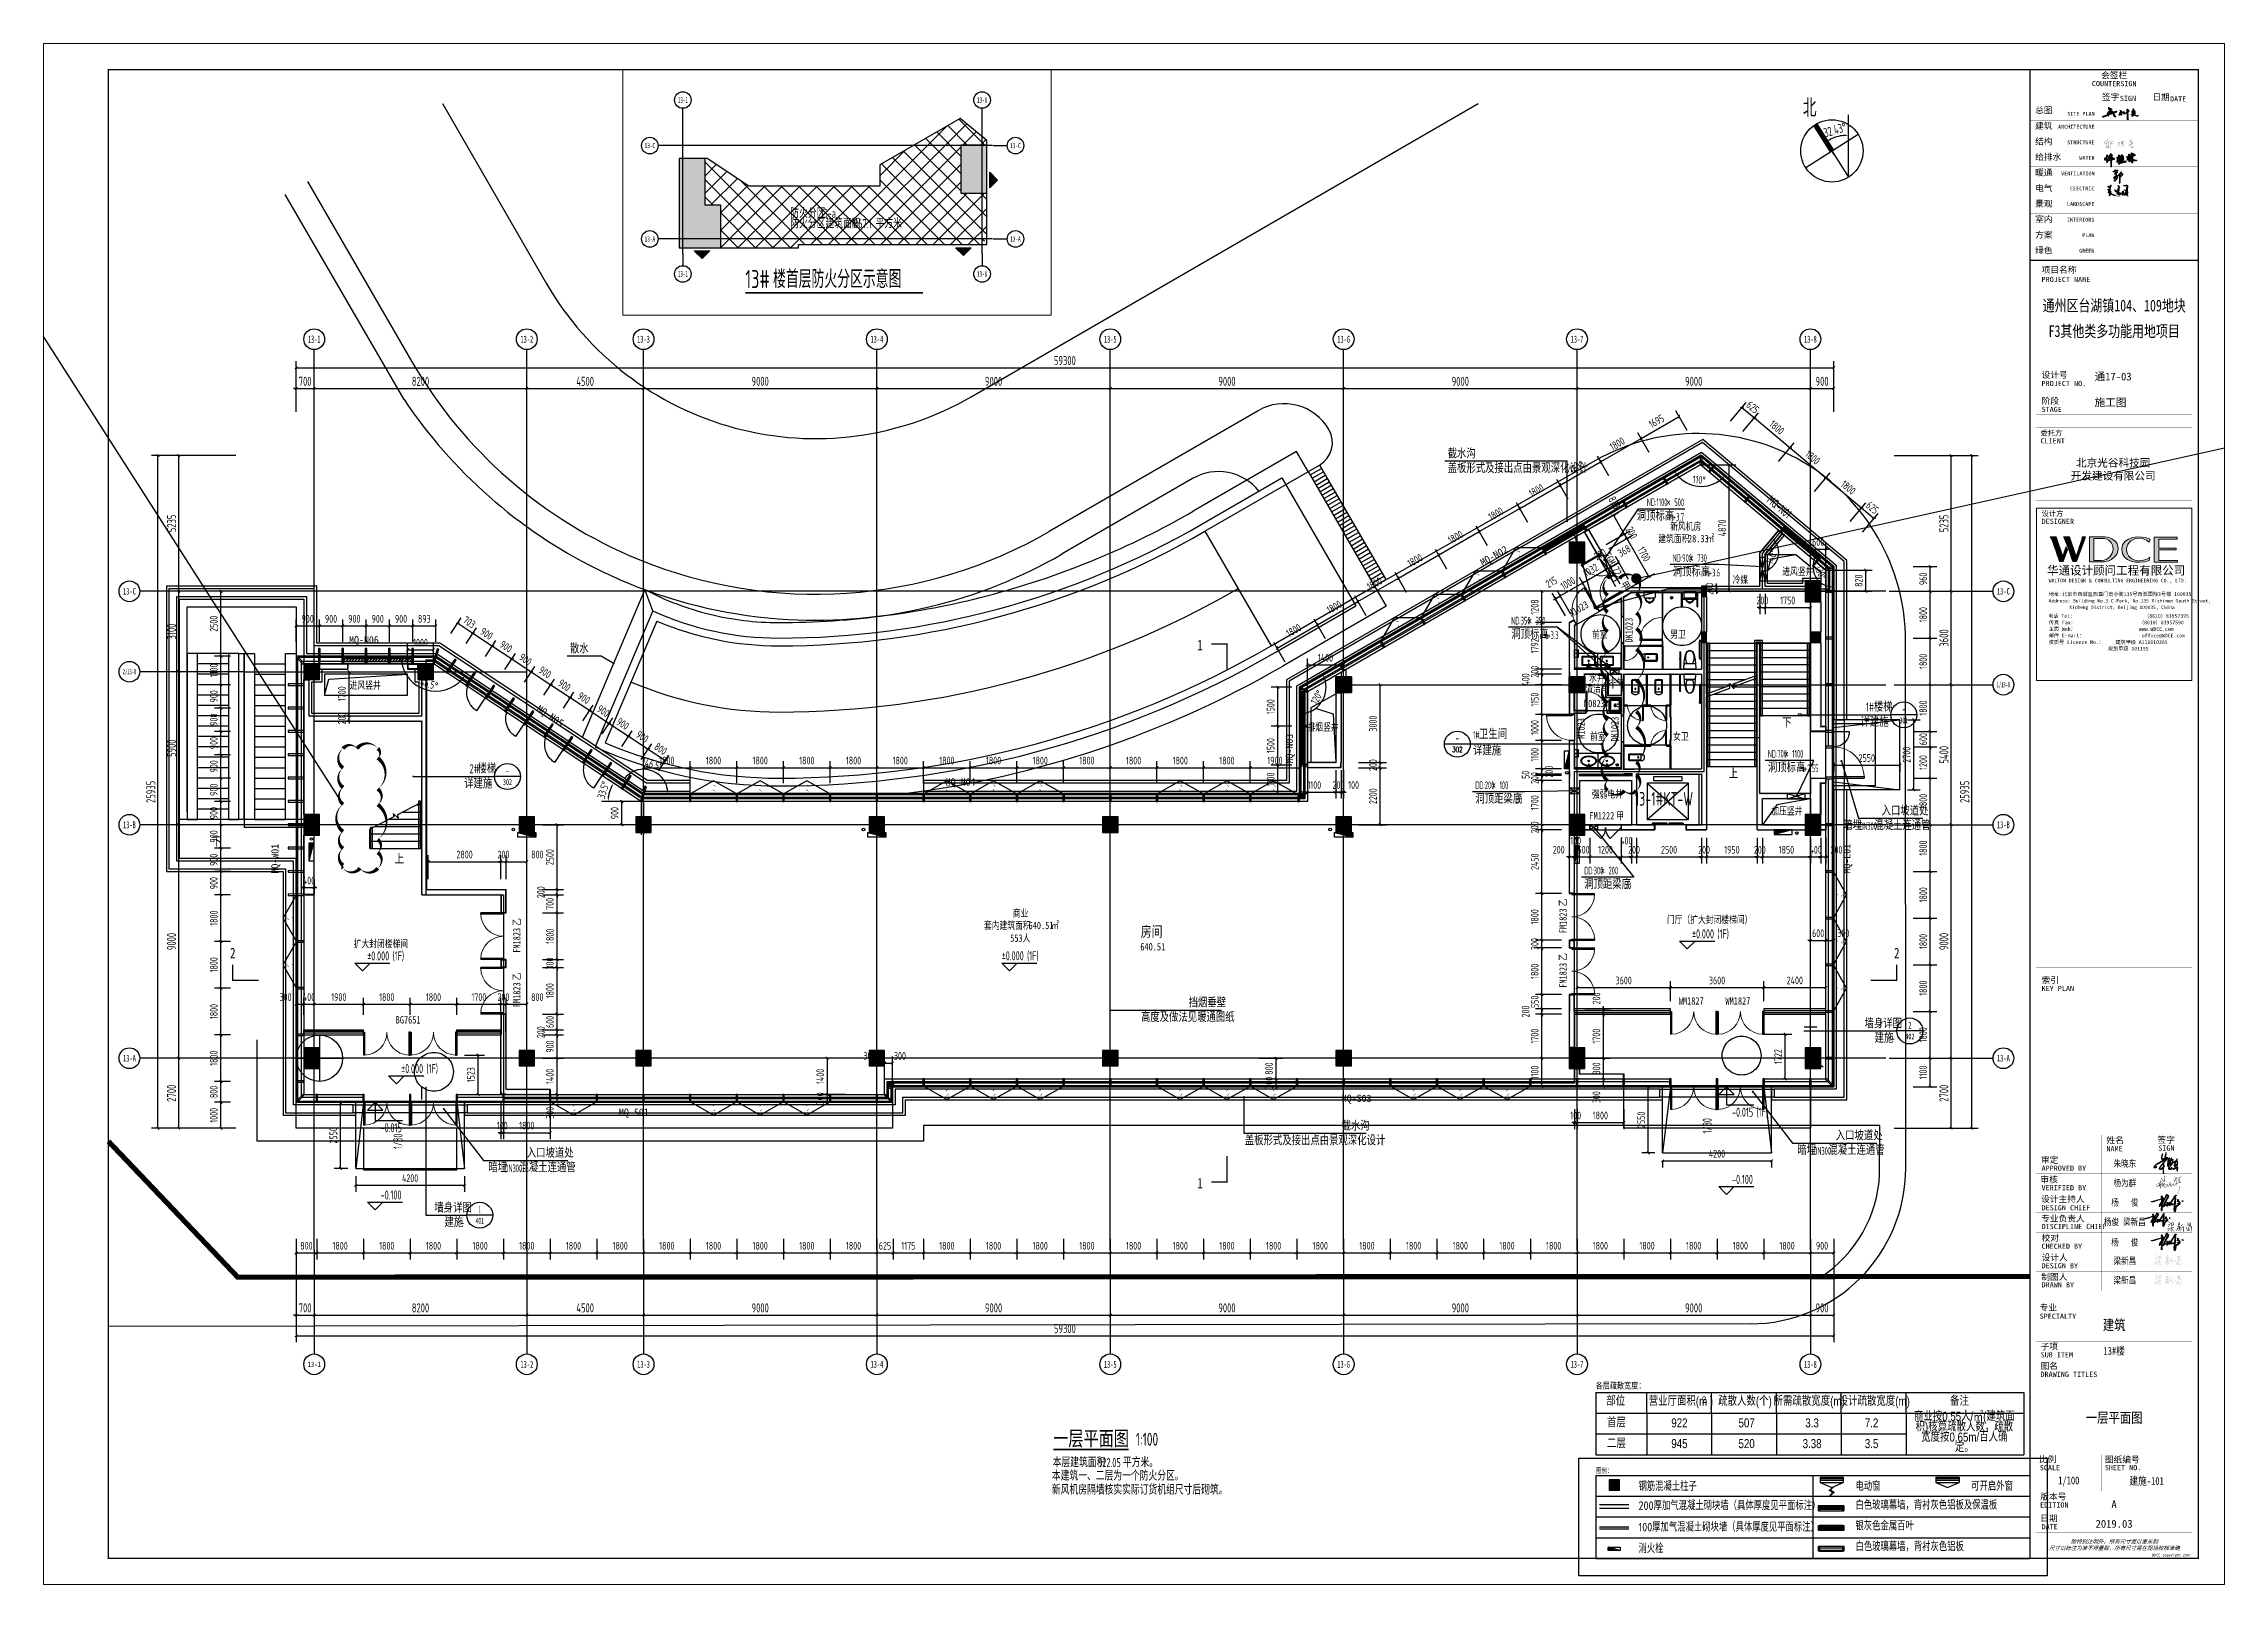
# Paper-space layout '建施-101-一层平面图' of a CAD drawing. Extents: x 0 to 841, y 0 to 594.
# The model-space entities are those that its viewports show. They can reach past a viewport. Long polylines and large blocks are cut down to what shows.
import ezdxf
from ezdxf.enums import TextEntityAlignment as Align

# ---------------------------------------------------------------- set-up
doc = ezdxf.new("R2010")
doc.units = 0
doc.header["$LTSCALE"] = 1000
doc.header["$MEASUREMENT"] = 0
for name, pattern in [('13#楼幕墙$0$DASH', [0.35, 0.25, -0.1]), ('DASH', [0.35, 0.25, -0.1]), ('X-104 13#平面$0$109 3#平面$0$DASH', [0.35, 0.25, -0.1]), ('X-104 13#平面$0$109-34 轴网$0$L1$0$$AUDIT_BAD_LTYPE1', [0]), ('X-104 13#平面$0$ACAD_ISO04W100', [30, 24, -3, 0, -3]), ('X-104 13#平面$0$ACAD_ISO05W100', [34, 24, -3, 0.5, -3, 0.5, -3]), ('X-104 13#平面$0$DASH', [0.35, 0.25, -0.1]), ('X-104 13#平面$0$DOTE', [2.42, 2, -0.2, 0.02, -0.2]), ('X-平面图例$0$109-34 轴网$0$L1$0$$AUDIT_BAD_LTYPE1', [0]), ('X-平面图例$0$DASH', [0.35, 0.25, -0.1])]:
    doc.linetypes.add(name, pattern=pattern)
for name, color, linetype in [('00-图签签名_10', 10, 'Continuous'), ('01-标注_尺寸', 124, 'Continuous'), ('01-标注_符号', 200, 'Continuous'), ('02-TEXT_标注', 130, 'Continuous'), ('03-表格_紫', 197, 'Continuous'), ('13#楼幕墙$0$A-C_幕墙龙骨', 133, 'Continuous'), ('13#楼幕墙$0$A-C_玻璃幕墙', 140, 'Continuous'), ('13#楼幕墙$0$A-C_窗', 140, 'Continuous'), ('13#楼幕墙$0$A-C_门', 150, 'Continuous'), ('13#楼幕墙$0$DOOR_FIRE', 220, 'Continuous'), ('A-0-图名图例', 2, 'Continuous'), ('AXIS_TEXT', 7, 'Continuous'), ('PUB_HATCH', 8, 'Continuous'), ('PUB_WALL', 9, 'Continuous'), ('X-104 13#平面$0$01-标注_尺寸', 124, 'Continuous'), ('X-104 13#平面$0$01-标注_标高', 200, 'Continuous'), ('X-104 13#平面$0$01-标注_符号', 200, 'Continuous'), ('X-104 13#平面$0$01-标注_轴线坐标', 132, 'Continuous'), ('X-104 13#平面$0$02-TEXT_房间', 7, 'Continuous'), ('X-104 13#平面$0$02-TEXT_标注', 130, 'Continuous'), ('X-104 13#平面$0$02-TEXT_轴号', 7, 'Continuous'), ('X-104 13#平面$0$02-TEXT_门窗', 151, 'Continuous'), ('X-104 13#平面$0$05-填充_天正', 26, 'Continuous'), ('X-104 13#平面$0$A-C_玻璃幕墙', 140, 'Continuous'), ('X-104 13#平面$0$A-C_窗', 140, 'Continuous'), ('X-104 13#平面$0$A-C_门', 150, 'Continuous'), ('X-104 13#平面$0$A-E_栏杆', 232, 'Continuous'), ('X-104 13#平面$0$A-E_楼梯', 171, 'Continuous'), ('X-104 13#平面$0$A-E_电梯', 171, 'Continuous'), ('X-104 13#平面$0$A-I_卫-洁具', 241, 'Continuous'), ('X-104 13#平面$0$A-I_卫-隔断', 214, 'Continuous'), ('X-104 13#平面$0$A-O_散水', 134, 'Continuous'), ('X-104 13#平面$0$A-SUR_保温', 222, 'Continuous'), ('X-104 13#平面$0$A-TECH_暖通', 6, 'Continuous'), ('X-104 13#平面$0$A-TECH_水', 3, 'Continuous'), ('X-104 13#平面$0$A-TECH_电气', 240, 'Continuous'), ('X-104 13#平面$0$A-TECH_结构', 21, 'Continuous'), ('X-104 13#平面$0$A_AXIS-轴线', 36, 'X-104 13#平面$0$DOTE'), ('X-104 13#平面$0$A_STR-砌块墙', 121, 'Continuous'), ('X-104 13#平面$0$A_STR-砼柱', 51, 'Continuous'), ('X-104 13#平面$0$DIM_SYMB', 3, 'Continuous'), ('X-104 13#平面$0$DOOR_FIRE', 220, 'Continuous'), ('X-104 13#平面$0$DOOR_FIRE_TEXT', 7, 'Continuous'), ('X-104 13#平面$0$M-场地 车库入口', 41, 'Continuous'), ('X-104 13#平面$0$M-用地 红线', 20, 'X-104 13#平面$0$ACAD_ISO04W100'), ('X-104 13#平面$0$M-绿化 首层轮廓', 197, 'Continuous'), ('X-104 13#平面$0$M-道路 边线', 151, 'Continuous'), ('X-104 13#平面$0$PUB_TEXT', 7, 'Continuous'), ('X-平面图例$0$03-表格_197', 197, 'Continuous'), ('X-平面图例$0$04-电动窗', 1, 'Continuous'), ('X-平面图例$0$A-0-图名图例', 2, 'Continuous'), ('X-平面图例$0$A-C_玻璃幕墙', 140, 'Continuous'), ('X-平面图例$0$A-金属背板', 40, 'Continuous'), ('X-平面图例$0$COLUMN', 4, 'Continuous'), ('X-平面图例$0$EQUIP_消火栓', 7, 'Continuous'), ('X-平面图例$0$WAL1', 30, 'Continuous'), ('建-标注-文本', 254, 'Continuous')]:
    doc.layers.add(name, color=color, linetype=linetype)
for name, color, linetype, plot in [('04-不打印_视口', 5, 'Continuous', False), ('13#楼幕墙$0$04-不打印_辅助线', 165, 'Continuous', False), ('X-104 13#平面$0$DIM_MODI', 6, 'Continuous', False)]:
    doc.layers.add(name, color=color, linetype=linetype, plot=plot)
doc.layers.add('X-104 13#平面$0$000套内', color=226, linetype='Continuous', lineweight=30, plot=False)
doc.styles.add('_TCH_DIM', font='ros1.shx', dxfattribs={"width": 0.8, "bigfont": 'jd.shx'})
doc.styles.add('_TCH_DIM_T3', font='ros1.shx', dxfattribs={"width": 0.705882, "bigfont": 'jd.shx'})
doc.styles.add('_TCH_LABEL', font='COMPLEX.shx', dxfattribs={"width": 0.8, "bigfont": 'GBCBIG.shx'})
doc.styles.add('COMPLEX', font='COMPLEX')
doc.styles.add('HT_HWXH', font='STXIHEI_0.TTF', dxfattribs={"width": 0.8})
doc.styles.get("Standard").update_dxf_attribs({"font": 'ros.shx', "width": 0.8, "bigfont": 'jd.shx'})
doc.styles.add('X-104 13#平面$0$_TCH_AXIS', font='STXIHEI_0.TTF', dxfattribs={"width": 0.75})
doc.styles.add('X-104 13#平面$0$_TCH_DIM', font='ros1.shx', dxfattribs={"width": 0.8, "bigfont": 'jd.shx'})
doc.styles.add('X-104 13#平面$0$_TCH_DIM_T3', font='ros1.shx', dxfattribs={"width": 0.8, "bigfont": 'jd.shx'})
doc.styles.add('X-104 13#平面$0$_TCH_LABEL', font='STXIHEI_0.TTF', dxfattribs={"width": 0.75})
doc.styles.add('X-104 13#平面$0$_TCH_SPACE', font='STXIHEI_0.TTF', dxfattribs={"width": 0.75, "height": 5})
doc.styles.add('X-104 13#平面$0$_TCH_WINDOW', font='STXIHEI_0.TTF', dxfattribs={"width": 0.75, "height": 3.5})
doc.styles.add('X-104 13#平面$0$Standard', font='ros1.shx', dxfattribs={"width": 0.75, "bigfont": 'jd.shx'})
doc.styles.add('X-平面图例$0$HT_HWXH', font='STXIHEI_0.TTF', dxfattribs={"width": 0.8})
doc.styles.add('X-平面图例$0$Standard', font='gbenor.shx', dxfattribs={"bigfont": 'gbcbig.shx'})
doc.styles.add('华文细黑', font='STXIHEI_0.TTF', dxfattribs={"width": 0.8, "height": 10})
doc.styles.add('图签信息$0$hwxh', font='STXIHEI_0.TTF')
doc.styles.add('图签信息$0$华文细黑', font='STXIHEI_0.TTF', dxfattribs={"height": 10})
doc.dimstyles.new('_TCH_ARCH&&100', dxfattribs={"dimtxt": 297.5, "dimasz": 100, "dimexe": 250, "dimexo": 300, "dimgap": 126.25, "dimtad": 1, "dimdec": 0, "dimzin": 0, "dimdsep": 46, "dimtxsty": '_TCH_DIM_T3', "dimblk": 'ARCHTICK', "dimcen": 0.09, "dimclrt": 7, "dimazin": 2, "dimtfac": 1, "dimtdec": 0, "dimtix": 1, "dimtmove": 2, "dimatfit": 3, "dimfxl": 0, "dimtolj": 1, "dimtzin": 0, "dimarcsym": 0})
doc.dimstyles.new('_TCH_ARROW&&100', dxfattribs={"dimtxt": 297.5, "dimasz": 200, "dimexe": 250, "dimexo": 300, "dimgap": 100, "dimtad": 1, "dimdec": 0, "dimzin": 0, "dimdsep": 46, "dimtxsty": '_TCH_DIM_T3', "dimcen": 0.09, "dimclrt": 7, "dimazin": 2, "dimtfac": 1, "dimtdec": 0, "dimtix": 1, "dimtmove": 2, "dimatfit": 3, "dimfxl": 0, "dimtolj": 1, "dimtzin": 0, "dimarcsym": 0})
doc.dimstyles.new('X-104 13#平面$0$_TCH_ARCH&&100', dxfattribs={"dimtxt": 350, "dimasz": 100, "dimexe": 250, "dimexo": 300, "dimgap": 100, "dimtad": 1, "dimdec": 0, "dimzin": 0, "dimdsep": 46, "dimtxsty": 'X-104 13#平面$0$_TCH_DIM_T3', "dimblk": 'X-104 13#平面$0$_ArchTick', "dimcen": 0.09, "dimclrt": 7, "dimazin": 2, "dimtfac": 1, "dimtdec": 0, "dimtix": 1, "dimtmove": 2, "dimatfit": 3, "dimfxl": 0, "dimtolj": 1, "dimtzin": 0, "dimarcsym": 0})
doc.dimstyles.new('X-104 13#平面$0$_TCH_ARROW&&100', dxfattribs={"dimtxt": 350, "dimasz": 200, "dimexe": 250, "dimexo": 300, "dimgap": 100, "dimtad": 1, "dimdec": 0, "dimzin": 0, "dimdsep": 46, "dimtxsty": 'X-104 13#平面$0$_TCH_DIM_T3', "dimcen": 0.09, "dimclrt": 7, "dimazin": 2, "dimtfac": 1, "dimtdec": 0, "dimtix": 1, "dimtmove": 2, "dimatfit": 3, "dimfxl": 0, "dimtolj": 1, "dimtzin": 0, "dimarcsym": 0})
pattern_1 = [(45, (-849.99, -261.96), (-112.253, 112.253), [])]
pattern_2 = [(45, (-843.80595, -349.1901), (-0.088388348, 0.088388348), [])]
pattern_3 = [(45, (41410, 5700), (-70160, 70160), [])]

psp = doc.layouts.new('建施-101-一层平面图')

# ---------------------------------------------------------------- texts
at = {"color": 3, "insert": (798.5, 99.79), "char_height": 4, "attachment_point": 5, "style": '华文细黑'}
psp.add_mtext_dynamic_manual_height_columns('建筑', width=36.9211, gutter_width=1750, heights=[0], dxfattribs=at)
at = {"color": 2, "attachment_point": 5, "style": '华文细黑'}
for s, width, gutter_width, insert, char_height in [('13#楼', 31.6304, 1750, (798.5, 89.86), 3), ('一层平面图', 57.1956, 11, (798.5, 64.04), 4), ('1/100', 22.9764, 11, (781, 39.71), 3), ('建施-101', 31.8545, 11, (811, 39.71), 3)]:
    psp.add_mtext_dynamic_manual_height_columns(s, width=width, gutter_width=gutter_width, heights=[0], dxfattribs=dict(at, insert=insert, char_height=char_height))

msp = doc.modelspace()

# ---------------------------------------------------------------- texts
at = {"layer": '00-图签签名_10', "char_height": 260, "attachment_point": 5, "style": '华文细黑'}
for s, insert, width in [('朱晓东', (69627, -4074.9), 14747.11), ('杨为群', (69627, -4824.9), 3209.775), ('杨   俊', (69627, -5574.9), 12329.131), ('杨俊 梁新昌', (69627, -6324.9), 13102.125), ('杨   俊', (69624.2, -7112.8), 4794.403), ('梁新昌', (69627, -7824.9), 6894.288), ('梁新昌', (69627, -8574.9), 7674.889)]:
    msp.add_mtext(s, dxfattribs=dict(at, insert=insert, width=width))
at = {"layer": '02-TEXT_标注', "style": '_TCH_DIM'}
for s, height, width, p in [('洞顶标高', 347.29, 0.8, (50804.2, 20723.6)), ('ND:1100', 297.5, 0.564706, (51197.8, 21283.6)), ('×', 347.3, 0.8, (51942.6, 21283.6)), ('500', 297.5, 0.564706, (52252.9, 21283.6)), ('H+3.7', 297.5, 0.564706, (52045.7, 20723.6)), ('ND:900', 297.5, 0.564706, (52191.9, 19132.9)), ('×', 347.3, 0.8, (52824.7, 19132.9)), ('730', 297.5, 0.564706, (53135.1, 19132.9)), ('洞顶标高', 347.29, 0.8, (52191.9, 18572.9)), ('H+3.6', 297.5, 0.564706, (53433.5, 18572.9)), ('ND:350', 297.5, 0.564706, (45963, 16719.2)), ('×', 347.3, 0.8, (46595.8, 16719.2)), ('350', 297.5, 0.564706, (46906.2, 16719.2)), ('洞顶标高', 347.29, 0.8, (45963, 16159.2)), ('H+3.3', 297.5, 0.564706, (47204.5, 16159.2)), ('卫生间', 347.29, 0.8, (44720.4, 12310.5)), ('1#', 297.5, 0.564706, (44490.8, 12310.5)), ('详建施', 347.29, 0.8, (44490.8, 11675.7)), ('-', 297.5, 0.564706, (45422, 11675.7)), ('ND:700', 297.5, 0.564706, (55859.9, 11588.2)), ('×', 347.3, 0.8, (56492.7, 11588.2)), ('1100', 297.5, 0.564706, (56803.1, 11588.2)), ('洞顶标高', 347.29, 0.8, (55859.9, 11028.2)), ('H+2.55', 297.5, 0.564706, (57101.4, 11028.2)), ('洞顶距梁底', 347.29, 0.8, (44577.8, 9815.8)), ('DD:200', 297.5, 0.564706, (44577.8, 10375.8)), ('×', 347.3, 0.8, (45205, 10375.8)), ('100', 297.5, 0.564706, (45515.4, 10375.8)), ('50', 297.5, 0.564706, (46129.8, 9815.8)), ('入口坡道处', 347.29, 0.8, (60247.9, 9357)), ('暗埋', 347.29, 0.8, (58766, 8797)), ('DN300', 297.5, 0.564706, (59386.8, 8797)), ('混凝土连通管', 347.29, 0.8, (59963.6, 8797)), ('洞顶距梁底', 347.29, 0.8, (48777.8, 6523.3)), ('DD:300', 297.5, 0.564706, (48777.8, 7083.3)), ('×', 347.3, 0.8, (49405, 7083.3)), ('200', 297.5, 0.564706, (49715.4, 7083.3)), ('50', 297.5, 0.564706, (50329.8, 6523.3)), ('暗埋', 347.29, 0.8, (56997.2, -3725.3)), ('混凝土连通管', 347.29, 0.8, (58194.8, -3725.3)), ('入口坡道处', 347.29, 0.8, (58479.1, -3165.3)), ('暗埋', 347.29, 0.8, (6518.7, -4394.8)), ('DN300', 297.5, 0.564706, (7139.5, -4394.8)), ('混凝土连通管', 347.29, 0.8, (7716.3, -4394.8)), ('入口坡道处', 347.29, 0.8, (8000.6, -3834.8)), ('DN300', 297.5, 0.564706, (57618, -3725.3))]:
    msp.add_text(s, height=height, dxfattribs=dict(at, width=width)).set_placement(p)
at = {"layer": '02-TEXT_标注', "style": '_TCH_LABEL'}
msp.add_text('302', height=200.93, dxfattribs=at).set_placement((43683, 11802.9), (44088.7, 11802.9), align=Align.FIT)
at = {"layer": '02-TEXT_标注', "style": '_TCH_LABEL', "width": 0.777778}
msp.add_text('-', height=265.1, dxfattribs=at).set_placement((43815.2, 12198.3), (43956.5, 12198.3), align=Align.FIT)
at = {"layer": 'A-0-图名图例', "style": 'HT_HWXH', "width": 0.8}
msp.add_text('各层疏散宽度：', height=244.65, dxfattribs=at).set_placement((49220.2, -12742.8))

# ---------------------------------------------------------------- blocks, each defined once
blk = doc.blocks.new('图签信息$0$WDCE Copyright200X')
at = {"const_width": 0.016}
blk.add_lwpolyline([(-10.6, 1.26, 1), (-11.4, 1.26, 1)], format="xyb", close=True, dxfattribs=at)
at = {"style": '图签信息$0$华文细黑'}
for s, p in [('WDCE ', (-11.46, 0.5)), ('     Copyright ', (-3.51, 0.5))]:
    blk.add_text(s, height=1, dxfattribs=at).set_placement(p, align=Align.BOTTOM_RIGHT)
blk.add_text('c', height=0.6, dxfattribs=at).set_placement((-11.04, 1.35), align=Align.MIDDLE_CENTER)
blk.add_attdef('200X', text='', height=1, dxfattribs=at).set_placement((-0.45, 0.5), align=Align.BOTTOM_RIGHT)
blk = doc.blocks.new('图签信息$0$logo2')
h = blk.add_hatch(color=7)
h.paths.add_polyline_path([(19.02, -7.36), (15.84, -7.36), (15.84, -3.97), (18.97, -3.97), (18.97, -4.24), (16.46, -4.24), (16.46, -5.45), (18.81, -5.45), (18.81, -5.69), (16.47, -5.69), (16.47, -7.12), (19.02, -7.12)])
edge = h.paths.add_edge_path()
edge.add_spline(control_points=[(15.26, -4.21), (15.26, -4.21), (15.13, -4.65), (15.13, -4.65), (15.13, -4.65), (14.62, -4.1), (13.73, -4.1), (13.04, -4.1), (12.07, -4.54), (12.08, -5.62), (12.08, -6.49), (12.77, -7.16), (13.73, -7.17), (14.66, -7.17), (15.23, -6.68), (15.23, -6.68), (15.23, -6.68), (15.16, -7.11), (15.16, -7.11), (13.63, -7.7), (11.42, -7.29), (11.41, -5.64), (11.4, -3.72), (14.16, -3.66), (15.26, -4.21)], knot_values=[0, 0, 0, 0, 1, 1, 1, 2, 2, 2, 3, 3, 3, 4, 4, 4, 5, 5, 5, 6, 6, 6, 7, 7, 7, 8, 8, 8, 8], degree=3, periodic=0)
edge = h.paths.add_edge_path(flags=16)
edge.add_spline(control_points=[(10.23, -5.57), (10.23, -5.16), (10.12, -4.83), (9.9, -4.58), (9.63, -4.27), (9.23, -4.12), (8.69, -4.12), (8.69, -4.12), (7.64, -4.12), (7.64, -4.12), (7.64, -4.12), (7.64, -7.1), (7.64, -7.1), (7.64, -7.1), (8.66, -7.1), (8.66, -7.1), (9.13, -7.1), (9.52, -6.93), (9.82, -6.6), (10.09, -6.31), (10.23, -5.96), (10.23, -5.57)], knot_values=[0, 0, 0, 0, 1, 1, 1, 2, 2, 2, 3, 3, 3, 4, 4, 4, 5, 5, 5, 6, 6, 6, 7, 7, 7, 7], degree=3, periodic=0)
edge = h.paths.add_edge_path()
edge.add_spline(control_points=[(10.92, -5.51), (10.92, -5.96), (10.72, -6.37), (10.34, -6.72), (9.92, -7.1), (9.41, -7.29), (8.82, -7.29), (8.82, -7.29), (7.03, -7.29), (7.03, -7.29), (7.03, -7.29), (7.03, -3.92), (7.03, -3.92), (7.03, -3.92), (9.1, -3.92), (9.1, -3.92), (9.59, -3.92), (10.01, -4.06), (10.36, -4.34), (10.73, -4.64), (10.92, -5.03), (10.92, -5.51)], knot_values=[0, 0, 0, 0, 1, 1, 1, 2, 2, 2, 3, 3, 3, 4, 4, 4, 5, 5, 5, 6, 6, 6, 7, 7, 7, 7], degree=3, periodic=0)
at = {"lineweight": 0}
blk.add_lwpolyline([(19.02, -7.36), (15.84, -7.36), (15.84, -3.97), (18.97, -3.97), (18.97, -4.24), (16.46, -4.24), (16.46, -5.45), (18.81, -5.45), (18.81, -5.69), (16.47, -5.69), (16.47, -7.12), (19.02, -7.12), (19.02, -7.36)], dxfattribs=at)
for points, knots in [([(10.92, -5.51), (10.92, -5.96), (10.72, -6.37), (10.34, -6.72), (9.92, -7.1), (9.41, -7.29), (8.82, -7.29), (8.82, -7.29), (7.03, -7.29), (7.03, -7.29), (7.03, -7.29), (7.03, -3.92), (7.03, -3.92), (7.03, -3.92), (9.1, -3.92), (9.1, -3.92), (9.59, -3.92), (10.01, -4.06), (10.36, -4.34), (10.73, -4.64), (10.92, -5.03), (10.92, -5.51)], [0, 0, 0, 0, 1, 1, 1, 2, 2, 2, 3, 3, 3, 4, 4, 4, 5, 5, 5, 6, 6, 6, 7, 7, 7, 7]), ([(10.23, -5.57), (10.23, -5.16), (10.12, -4.83), (9.9, -4.58), (9.63, -4.27), (9.23, -4.12), (8.69, -4.12), (8.69, -4.12), (7.64, -4.12), (7.64, -4.12), (7.64, -4.12), (7.64, -7.1), (7.64, -7.1), (7.64, -7.1), (8.66, -7.1), (8.66, -7.1), (9.13, -7.1), (9.52, -6.93), (9.82, -6.6), (10.09, -6.31), (10.23, -5.96), (10.23, -5.57)], [0, 0, 0, 0, 1, 1, 1, 2, 2, 2, 3, 3, 3, 4, 4, 4, 5, 5, 5, 6, 6, 6, 7, 7, 7, 7]), ([(15.26, -4.21), (15.26, -4.21), (15.13, -4.65), (15.13, -4.65), (15.13, -4.65), (14.62, -4.1), (13.73, -4.1), (13.04, -4.1), (12.07, -4.54), (12.08, -5.62), (12.08, -6.49), (12.77, -7.16), (13.73, -7.17), (14.66, -7.17), (15.23, -6.68), (15.23, -6.68), (15.23, -6.68), (15.16, -7.11), (15.16, -7.11), (13.63, -7.7), (11.42, -7.29), (11.41, -5.64), (11.4, -3.72), (14.16, -3.66), (15.26, -4.21)], [0, 0, 0, 0, 1, 1, 1, 2, 2, 2, 3, 3, 3, 4, 4, 4, 5, 5, 5, 6, 6, 6, 7, 7, 7, 8, 8, 8, 8])]:
    blk.add_open_spline(points, degree=3, knots=knots, dxfattribs=at)
blk = doc.blocks.new('图签信息$0$logo1')
h = blk.add_hatch(color=8)
edge = h.paths.add_edge_path()
edge.add_spline(control_points=[(3.86, -5.21), (3.63, -5.88), (3.39, -6.56), (3.39, -6.56), (3.39, -6.56), (2.5, -3.91), (2.5, -3.91), (2.5, -3.91), (1.8, -3.91), (1.69, -3.91), (2.02, -4.39), (2.95, -7.27), (2.95, -7.27), (2.95, -7.27), (3.44, -7.27), (3.44, -7.27), (3.44, -7.27), (4.03, -5.66), (4.03, -5.66), (4.03, -5.66), (3.86, -5.21), (3.86, -5.21)], knot_values=[0, 0, 0, 0, 1, 1, 1, 2, 2, 2, 3, 3, 3, 4, 4, 4, 5, 5, 5, 6, 6, 6, 7, 7, 7, 7], degree=3, periodic=0)
h = blk.add_hatch(color=7)
edge = h.paths.add_edge_path()
edge.add_spline(control_points=[(6.04, -3.91), (6.09, -4.1), (5.2, -6.56), (5.2, -6.56), (5.2, -6.56), (4.3, -3.91), (4.3, -3.91), (4.3, -3.91), (3.6, -3.91), (3.49, -3.91), (3.82, -4.39), (4.75, -7.27), (4.75, -7.27), (4.75, -7.27), (5.24, -7.27), (5.24, -7.27), (5.24, -7.27), (6.33, -4.3), (6.33, -4.3), (6.33, -4.3), (6.48, -3.91), (6.48, -3.91), (6.48, -3.91), (6.21, -3.91), (6.04, -3.91)], knot_values=[0, 0, 0, 0, 1, 1, 1, 2, 2, 2, 3, 3, 3, 4, 4, 4, 5, 5, 5, 6, 6, 6, 7, 7, 7, 8, 8, 8, 8], degree=3, periodic=0)
at = {"color": 8, "lineweight": 0}
blk.add_open_spline([(3.86, -5.21), (3.63, -5.88), (3.39, -6.56), (3.39, -6.56), (3.39, -6.56), (2.5, -3.91), (2.5, -3.91), (2.5, -3.91), (1.8, -3.91), (1.69, -3.91), (2.02, -4.39), (2.95, -7.27), (2.95, -7.27), (2.95, -7.27), (3.44, -7.27), (3.44, -7.27), (3.44, -7.27), (4.03, -5.66), (4.03, -5.66), (4.03, -5.66), (3.86, -5.21), (3.86, -5.21)], degree=3, knots=[0, 0, 0, 0, 1, 1, 1, 2, 2, 2, 3, 3, 3, 4, 4, 4, 5, 5, 5, 6, 6, 6, 7, 7, 7, 7], dxfattribs=at)
at = {"lineweight": 0}
blk.add_open_spline([(6.04, -3.91), (6.09, -4.1), (5.2, -6.56), (5.2, -6.56), (5.2, -6.56), (4.3, -3.91), (4.3, -3.91), (4.3, -3.91), (3.6, -3.91), (3.49, -3.91), (3.82, -4.39), (4.75, -7.27), (4.75, -7.27), (4.75, -7.27), (5.24, -7.27), (5.24, -7.27), (5.24, -7.27), (6.33, -4.3), (6.33, -4.3), (6.33, -4.3), (6.48, -3.91), (6.48, -3.91), (6.48, -3.91), (6.21, -3.91), (6.04, -3.91)], degree=3, knots=[0, 0, 0, 0, 1, 1, 1, 2, 2, 2, 3, 3, 3, 4, 4, 4, 5, 5, 5, 6, 6, 6, 7, 7, 7, 8, 8, 8, 8], dxfattribs=at)
blk.add_blockref('图签信息$0$logo2', (0, 0))
blk = doc.blocks.new('图签信息$0$时间-logo')
at = {"layer": 'Defpoints', "lineweight": 0}
blk.add_lwpolyline([(0, -23.46), (-21.17, -23.46), (-21.17, 0), (0, 0), (0, -23.46)], dxfattribs=at)
blk.add_blockref('图签信息$0$logo1', (-20.97, 0))
at = {"style": '图签信息$0$hwxh'}
for s, height, p in [('华通设计顾问工程有限公司 ', 1.15, (-19.73, -9.05)), ('WALTON DESIGN & CONSULTING ENGINEERING CO., LTD.', 0.5, (-19.5, -10.1)), ('地址:北京市西城区西直门南小街135号西派国际3号楼 100035', 0.5, (-19.48, -11.94)), ('电话 Tel：                        （8610）83957395 ', 0.5, (-19.56, -14.91)), ('Address: Building No.3 C-Park, No.135 Xizhimen South Street, ', 0.47, (-19.48, -12.83)), ('Xicheng District, Beijing 100035, China ', 0.47, (-16.69, -13.72)), ('传真 Fax：                      （8610）83957590 ', 0.5, (-19.48, -15.8)), ('主页 Web：                      www.WDCE.com ', 0.5, (-19.48, -16.69)), ('邮件 E-mail：                    office@WDCE.com ', 0.5, (-19.48, -17.58)), ('资质号 Licence No.：    建筑甲级 A111010265 ', 0.5, (-19.48, -18.47)), ('   规划甲级 101195', 0.5, (-12.6, -19.36))]:
    blk.add_text(s, height=height, dxfattribs=at).set_placement(p)
blk = doc.blocks.new('图签信息')
at = {"const_width": 0.5}
for points in [[(-65, 574), (-65, 500.5), (0, 500.5), (0, 574)], [(-65, 0), (0, 0), (0, 500.5), (-65, 500.5)]]:
    blk.add_lwpolyline(points, close=True, dxfattribs=at)
at = {"const_width": 0.05}
for points in [[(-65, 566.5), (0, 566.5)], [(-39.14, 566.5), (-39.14, 500.5)], [(-19.1, 566.5), (-19.1, 500.5)], [(-65, 560.5), (0, 560.5)], [(-65, 554.5), (0, 554.5)], [(-65, 548.5), (0, 548.5)], [(-65, 542.5), (0, 542.5)], [(-65, 536.5), (0, 536.5)], [(-65, 530.5), (0, 530.5)], [(-65, 524.5), (0, 524.5)], [(-65, 518.5), (0, 518.5)], [(-65, 512.5), (0, 512.5)], [(-65, 512.5), (0, 512.5)], [(-65, 506.5), (0, 506.5)], [(-65, 500.5), (0, 500.5)], [(-62.5, 450.87), (-2.5, 450.87)], [(-62.5, 440.87), (-2.5, 440.87)], [(-2.5, 407.85), (-2.5, 436.12), (-62.5, 436.12), (-62.5, 407.85)], [(-62.5, 407.85), (-2.5, 407.85)], [(-62.5, 404.92), (-62.5, 227.83)], [(-62.5, 404.92), (-2.5, 404.92)], [(-62.5, 227.83), (-2.5, 227.83), (-2.5, 404.92)], [(-57.5, 338.36), (-7.5, 338.36)], [(-57.5, 288.83), (-7.5, 288.83)], [(-62.5, 227.83), (-2.5, 227.83)], [(-57.5, 234.85), (-7.5, 234.85)], [(-62.5, 217.74), (-2.5, 217.74)], [(-62.5, 103.26), (-2.5, 103.26), (-2.5, 163.26), (-62.5, 163.26), (-62.5, 103.26)], [(-37.5, 163.26), (-37.5, 103.26)], [(-20, 163.26), (-20, 103.26)], [(-62.5, 155.76), (-2.5, 155.76)], [(-62.5, 148.26), (-2.5, 148.26)], [(-62.5, 140.76), (-2.5, 140.76)], [(-62.5, 133.26), (-2.5, 133.26)], [(-62.5, 125.76), (-2.5, 125.76)], [(-62.5, 118.26), (-2.5, 118.26)], [(-62.5, 110.76), (-2.5, 110.76)], [(-62.5, 98.5), (-2.5, 98.5), (-2.5, 10), (-62.5, 10), (-62.5, 98.5)], [(-62.5, 83.5), (-2.5, 83.5)], [(-62.5, 76), (-2.5, 76)], [(-62.5, 40), (-2.5, 40)], [(-37.5, 40), (-37.5, 26)], [(-62.5, 26), (-2.5, 26)], [(-62.5, 18), (-2.5, 18)]]:
    blk.add_lwpolyline(points, dxfattribs=at)
at = {"ltscale": 0.001, "xscale": 2.834689937531525, "yscale": 2.834689937531525, "zscale": 2.834689937531525}
blk.add_blockref('图签信息$0$时间-logo', (-2.5, 404.92), dxfattribs=at)
blk.add_blockref('图签信息$0$WDCE Copyright200X', (-2.5, 0)).add_auto_attribs({'200X': '2007'})
at = {"style": '图签信息$0$华文细黑'}
for s, height, p in [('会签栏', 2.4, (-32.5, 573)), ('COUNTERSIGN', 2, (-32.5, 569.6))]:
    blk.add_text(s, height=height, dxfattribs=at).set_placement(p, align=Align.TOP_CENTER)
for s, height, p in [('签字', 2.4, (-37.22, 564.63)), ('SIGN', 2, (-30.32, 563.88)), ('日期', 2.4, (-17.79, 564.58)), ('DATE', 2, (-10.96, 563.7)), ('总图', 2.4, (-63, 559.5)), ('结构', 2.4, (-63, 547.5)), ('建筑', 2.4, (-63, 553.5)), ('给排水', 2.4, (-63, 541.5)), ('暖通', 2.4, (-63, 535.5)), ('电气', 2.4, (-63, 529.5)), ('景观', 2.4, (-63, 523.5)), ('室内', 2.4, (-63, 517.5)), ('绿色', 2.4, (-63, 505.5)), ('方案', 2.4, (-63, 511.5)), ('项目名称', 2.4, (-60.5, 498)), ('PROJECT NAME', 2, (-60.5, 494.08)), ('设计号', 2.4, (-60.54, 457.48)), ('PROJECT NO.', 2, (-60.5, 453.97)), ('阶段', 2.4, (-60.5, 447.47)), ('STAGE', 2, (-60.5, 443.97)), ('委托方', 2, (-60.9, 434.86)), ('CLIENT', 2, (-60.9, 431.86)), ('设计方', 2, (-60.5, 403.83)), ('DESIGNER', 2, (-60.5, 400.83)), ('KEY PLAN', 2, (-60.5, 220.74)), ('索引', 2.4, (-60.5, 224.14)), ('姓名', 2.4, (-35.5, 162.47)), ('签字', 2.4, (-15.81, 162.57)), ('审定', 2.4, (-60.73, 154.81)), ('APPROVED BY', 2, (-60.5, 151.44)), ('NAME', 2, (-35.5, 158.96)), ('SIGN', 2, (-15.5, 159.2)), ('审核', 2.4, (-60.95, 147.29)), ('VERIFIED BY', 2, (-60.5, 143.91)), ('设计主持人', 2.4, (-60.68, 139.76)), ('DESIGN CHIEF', 2, (-60.5, 136.19)), ('专业负责人', 2.4, (-60.67, 132.26)), ('DISCIPLINE CHIEF', 2, (-60.5, 128.98)), ('校对', 2.4, (-60.5, 124.76)), ('CHECKED BY', 2, (-60.5, 121.37)), ('制图人', 2.4, (-60.61, 109.76)), ('设计人', 2.4, (-60.5, 117.26)), ('DESIGN BY', 2, (-60.5, 113.83)), ('DRAWN BY', 2, (-60.5, 106.5)), ('SPECIALTY', 2, (-61.23, 94.38)), ('专业', 2.4, (-61.23, 97.93)), ('SUB ITEM', 2, (-60.88, 79.5)), ('子项', 2.4, (-60.88, 82.92)), ('图名', 2.4, (-60.91, 75.41)), ('DRAWING TITLES', 2, (-60.91, 72)), ('比例', 2.4, (-61.56, 39.42)), ('SCALE', 2, (-61.19, 36)), ('SHEET NO.', 2, (-36.1, 36)), ('图纸编号', 2.4, (-36.1, 39.32)), ('版本号', 2.4, (-61, 25.03)), ('EDITION', 2, (-61.06, 21.61)), ('日期', 2.4, (-61, 16.68)), ('DATE', 2, (-60.5, 13.26))]:
    blk.add_text(s, height=height, dxfattribs=at).set_placement(p, align=Align.TOP_LEFT)
for s, p in [('SITE PLAN', (-40.06, 557.7)), ('ARCHITECTURE', (-40.06, 552.7)), ('STRUCTURE', (-40.06, 546.7)), ('WATER', (-40.06, 540.7)), ('VENTILATION', (-40.06, 534.7)), ('LANDSCAPE', (-40.14, 522.89)), ('ELECTRIC', (-40.14, 528.89)), ('INTERIORS', (-40.14, 516.89)), ('GREEN', (-40.14, 504.89)), ('PLAN', (-40.14, 510.89))]:
    blk.add_text(s, height=1.5, dxfattribs=at).set_placement(p, align=Align.TOP_RIGHT)
at = {"color": 4, "style": '图签信息$0$华文细黑', "width": 0.75}
for s, p in [('通州区台湖镇104、109地块', (-32.5, 480.78)), ('F3其他类多功能用地项目', (-32.5, 470.91))]:
    blk.add_text(s, height=4.5, dxfattribs=at).set_placement(p, align=Align.CENTER)
at = {"color": 4, "style": '图签信息$0$华文细黑'}
for s, p in [('A', (-32.53, 19.4)), ('2019.03', (-32.53, 11.84))]:
    blk.add_text(s, height=3, dxfattribs=at).set_placement(p, align=Align.CENTER)
at = {"style": '图签信息$0$华文细黑', "oblique": 20}
for s, p in [('尺寸以标注为准不得量取，所有尺寸需在现场校核准确', (-32.5, 4)), ('除特别注明外，所有尺寸是以毫米制', (-32.5, 6.5))]:
    blk.add_text(s, height=1.5, dxfattribs=at).set_placement(p, align=Align.MIDDLE_CENTER)
at = {"color": 4, "ltscale": 0.001, "char_height": 3, "width": 58.4895, "style": '图签信息$0$华文细黑'}
for s, insert, attachment_point in [('通17-03', (-40.06, 455.51), 4), ('施工图', (-40.06, 445.51), 4), ('北京光谷科技园\\P开发建设有限公司', (-32.9, 419.71), 5)]:
    blk.add_mtext(s, dxfattribs=dict(at, insert=insert, attachment_point=attachment_point))
blk = doc.blocks.new('图签-A1')
at = {"color": 2}
blk.add_blockref('图签信息', (0, 0), dxfattribs=at)
blk = doc.blocks.new('图框-A1')
for points, const_width in [([(0, 0), (841, 0), (841, 594), (0, 594)], 0.05), ([(766, 584), (25, 584), (25, 10), (766, 10)], 0.5)]:
    blk.add_lwpolyline(points, close=True, dxfattribs=dict(const_width=const_width))
at = {"const_width": 0.05}
for points in [[(420.5, 594), (420.5, 592)], [(0, 297), (2, 297)], [(841, 297), (839, 297)], [(420.5, 0), (420.5, 2)]]:
    blk.add_lwpolyline(points, dxfattribs=at)
blk = doc.blocks.new('X-104 13#平面$0$ewary')
at = {"layer": 'X-104 13#平面$0$01-标注_符号'}
for points in [[(-644, -1012), (644, 1012)], [(-1012, 644), (1012, -644)]]:
    blk.add_lwpolyline(points, dxfattribs=at)
at = {"layer": 'X-104 13#平面$0$01-标注_符号', "const_width": 200}
blk.add_lwpolyline([(0, 0), (-1012, 644)], dxfattribs=at)
at = {"layer": 'X-104 13#平面$0$01-标注_符号'}
blk.add_circle((0, 0), 1200, dxfattribs=at)
blk = doc.blocks.new('_AXISO')
blk.add_circle((0, 0), 0.5)
at = {"layer": 'AXIS_TEXT', "style": 'COMPLEX', "width": 1.041667}
blk.add_attdef('A', text='', height=0.56, dxfattribs=at).set_placement((-0.25, -0.28), (0.25, -0.28), align=Align.FIT)
blk = doc.blocks.new('X-104 13#平面$0$_ArchTick')
at = {"color": 0, "linetype": 'ByBlock', "const_width": 0.4}
blk.add_lwpolyline([(-0.5, -0.5), (0.5, 0.5)], dxfattribs=at)
blk = doc.blocks.new('*D735')
at = {"layer": 'Defpoints', "color": 0, "transparency": 16777216}
for p in [(-6225, 23235), (-2925, 23235), (-2925, -2700)]:
    blk.add_point(p, dxfattribs=at)
at = {"layer": 'X-104 13#平面$0$01-标注_轴线坐标', "color": 0, "lineweight": -2, "transparency": 16777216}
for p, q in [((-3225, 23235), (-6475, 23235)), ((-6225, -2700), (-6225, 23235)), ((-3225, -2700), (-6475, -2700))]:
    blk.add_line(p, q, dxfattribs=at)
at = {"layer": 'X-104 13#平面$0$01-标注_轴线坐标', "color": 0, "lineweight": -2, "transparency": 16777216, "xscale": 100, "yscale": 100, "zscale": 100}
for p, rotation in [((-6225, 23235), 90), ((-6225, -2700), 270)]:
    blk.add_blockref('X-104 13#平面$0$_ArchTick', p, dxfattribs=dict(at, rotation=rotation))
at = {"layer": 'X-104 13#平面$0$01-标注_轴线坐标', "color": 7, "transparency": 16777216, "insert": (-6500, 10268), "char_height": 350, "attachment_point": 5, "rotation": 90, "style": 'X-104 13#平面$0$_TCH_DIM_T3'}
blk.add_mtext('\\A1;25935', dxfattribs=at)
blk = doc.blocks.new('*D736')
at = {"layer": 'Defpoints', "color": 0, "transparency": 16777216}
for p in [(-5425, 0), (-2925, 0), (-2925, -2700)]:
    blk.add_point(p, dxfattribs=at)
at = {"layer": 'X-104 13#平面$0$01-标注_轴线坐标', "color": 0, "lineweight": -2, "transparency": 16777216}
for p, q in [((-3225, 0), (-5675, 0)), ((-5425, -2700), (-5425, 0)), ((-3225, -2700), (-5675, -2700))]:
    blk.add_line(p, q, dxfattribs=at)
at = {"layer": 'X-104 13#平面$0$01-标注_轴线坐标', "color": 0, "lineweight": -2, "transparency": 16777216, "xscale": 100, "yscale": 100, "zscale": 100}
for p, rotation in [((-5425, 0), 90), ((-5425, -2700), 270)]:
    blk.add_blockref('X-104 13#平面$0$_ArchTick', p, dxfattribs=dict(at, rotation=rotation))
at = {"layer": 'X-104 13#平面$0$01-标注_轴线坐标', "color": 7, "transparency": 16777216, "insert": (-5700, -1350), "char_height": 350, "attachment_point": 5, "rotation": 90, "style": 'X-104 13#平面$0$_TCH_DIM_T3'}
blk.add_mtext('\\A1;2700', dxfattribs=at)
blk = doc.blocks.new('*D737')
at = {"layer": 'Defpoints', "color": 0, "transparency": 16777216}
for p in [(-5425, 9000), (-2925, 9000), (-2925, 0)]:
    blk.add_point(p, dxfattribs=at)
at = {"layer": 'X-104 13#平面$0$01-标注_轴线坐标', "color": 0, "lineweight": -2, "transparency": 16777216}
for p, q in [((-3225, 9000), (-5675, 9000)), ((-5425, 0), (-5425, 9000)), ((-3225, 0), (-5675, 0))]:
    blk.add_line(p, q, dxfattribs=at)
at = {"layer": 'X-104 13#平面$0$01-标注_轴线坐标', "color": 0, "lineweight": -2, "transparency": 16777216, "xscale": 100, "yscale": 100, "zscale": 100}
for p, rotation in [((-5425, 9000), 90), ((-5425, 0), 270)]:
    blk.add_blockref('X-104 13#平面$0$_ArchTick', p, dxfattribs=dict(at, rotation=rotation))
at = {"layer": 'X-104 13#平面$0$01-标注_轴线坐标', "color": 7, "transparency": 16777216, "insert": (-5700, 4500), "char_height": 350, "attachment_point": 5, "rotation": 90, "style": 'X-104 13#平面$0$_TCH_DIM_T3'}
blk.add_mtext('\\A1;9000', dxfattribs=at)
blk = doc.blocks.new('*D738')
at = {"layer": 'Defpoints', "color": 0, "transparency": 16777216}
for p in [(-5425, 14900), (-2925, 14900), (-2925, 9000)]:
    blk.add_point(p, dxfattribs=at)
at = {"layer": 'X-104 13#平面$0$01-标注_轴线坐标', "color": 0, "lineweight": -2, "transparency": 16777216}
for p, q in [((-3225, 14900), (-5675, 14900)), ((-5425, 9000), (-5425, 14900)), ((-3225, 9000), (-5675, 9000))]:
    blk.add_line(p, q, dxfattribs=at)
at = {"layer": 'X-104 13#平面$0$01-标注_轴线坐标', "color": 0, "lineweight": -2, "transparency": 16777216, "xscale": 100, "yscale": 100, "zscale": 100}
for p, rotation in [((-5425, 14900), 90), ((-5425, 9000), 270)]:
    blk.add_blockref('X-104 13#平面$0$_ArchTick', p, dxfattribs=dict(at, rotation=rotation))
at = {"layer": 'X-104 13#平面$0$01-标注_轴线坐标', "color": 7, "transparency": 16777216, "insert": (-5700, 11950), "char_height": 350, "attachment_point": 5, "rotation": 90, "style": 'X-104 13#平面$0$_TCH_DIM_T3'}
blk.add_mtext('\\A1;5900', dxfattribs=at)
blk = doc.blocks.new('*D739')
at = {"layer": 'Defpoints', "color": 0, "transparency": 16777216}
for p in [(-5425, 18000), (-2925, 18000), (-2925, 14900)]:
    blk.add_point(p, dxfattribs=at)
at = {"layer": 'X-104 13#平面$0$01-标注_轴线坐标', "color": 0, "lineweight": -2, "transparency": 16777216}
for p, q in [((-3225, 18000), (-5675, 18000)), ((-5425, 14900), (-5425, 18000)), ((-3225, 14900), (-5675, 14900))]:
    blk.add_line(p, q, dxfattribs=at)
at = {"layer": 'X-104 13#平面$0$01-标注_轴线坐标', "color": 0, "lineweight": -2, "transparency": 16777216, "xscale": 100, "yscale": 100, "zscale": 100}
for p, rotation in [((-5425, 18000), 90), ((-5425, 14900), 270)]:
    blk.add_blockref('X-104 13#平面$0$_ArchTick', p, dxfattribs=dict(at, rotation=rotation))
at = {"layer": 'X-104 13#平面$0$01-标注_轴线坐标', "color": 7, "transparency": 16777216, "insert": (-5700, 16450), "char_height": 350, "attachment_point": 5, "rotation": 90, "style": 'X-104 13#平面$0$_TCH_DIM_T3'}
blk.add_mtext('\\A1;3100', dxfattribs=at)
blk = doc.blocks.new('*D740')
at = {"layer": 'Defpoints', "color": 0, "transparency": 16777216}
for p in [(-5425, 23235), (-2925, 23235), (-2925, 18000)]:
    blk.add_point(p, dxfattribs=at)
at = {"layer": 'X-104 13#平面$0$01-标注_轴线坐标', "color": 0, "lineweight": -2, "transparency": 16777216}
for p, q in [((-3225, 23235), (-5675, 23235)), ((-5425, 18000), (-5425, 23235)), ((-3225, 18000), (-5675, 18000))]:
    blk.add_line(p, q, dxfattribs=at)
at = {"layer": 'X-104 13#平面$0$01-标注_轴线坐标', "color": 0, "lineweight": -2, "transparency": 16777216, "xscale": 100, "yscale": 100, "zscale": 100}
for p, rotation in [((-5425, 23235), 90), ((-5425, 18000), 270)]:
    blk.add_blockref('X-104 13#平面$0$_ArchTick', p, dxfattribs=dict(at, rotation=rotation))
at = {"layer": 'X-104 13#平面$0$01-标注_轴线坐标', "color": 7, "transparency": 16777216, "insert": (-5700, 20618), "char_height": 350, "attachment_point": 5, "rotation": 90, "style": 'X-104 13#平面$0$_TCH_DIM_T3'}
blk.add_mtext('\\A1;5235', dxfattribs=at)
blk = doc.blocks.new('*D741')
at = {"layer": 'Defpoints', "color": 0, "transparency": 16777216}
for p in [(-900, -7401), (58400, -7401), (58400, -10701)]:
    blk.add_point(p, dxfattribs=at)
at = {"layer": 'X-104 13#平面$0$01-标注_轴线坐标', "color": 0, "lineweight": -2, "transparency": 16777216}
for p, q in [((-900, -7701), (-900, -10951)), ((58400, -7701), (58400, -10951)), ((-900, -10701), (58400, -10701))]:
    blk.add_line(p, q, dxfattribs=at)
at = {"layer": 'X-104 13#平面$0$01-标注_轴线坐标', "color": 0, "lineweight": -2, "transparency": 16777216, "xscale": 100, "yscale": 100, "zscale": 100, "rotation": 180}
blk.add_blockref('X-104 13#平面$0$_ArchTick', (-900, -10701), dxfattribs=at)
at = {"layer": 'X-104 13#平面$0$01-标注_轴线坐标', "color": 0, "lineweight": -2, "transparency": 16777216, "xscale": 100, "yscale": 100, "zscale": 100}
blk.add_blockref('X-104 13#平面$0$_ArchTick', (58400, -10701), dxfattribs=at)
at = {"layer": 'X-104 13#平面$0$01-标注_轴线坐标', "color": 7, "transparency": 16777216, "insert": (28750, -10426), "char_height": 350, "attachment_point": 5, "style": 'X-104 13#平面$0$_TCH_DIM_T3'}
blk.add_mtext('\\A1;59300', dxfattribs=at)
blk = doc.blocks.new('*D742')
at = {"layer": 'Defpoints', "color": 0, "transparency": 16777216}
for p in [(-900, -7401), (-200, -7401), (-200, -9901)]:
    blk.add_point(p, dxfattribs=at)
at = {"layer": 'X-104 13#平面$0$01-标注_轴线坐标', "color": 0, "lineweight": -2, "transparency": 16777216}
for p, q in [((-900, -7701), (-900, -10151)), ((-200, -7701), (-200, -10151)), ((-900, -9901), (-1000, -9901)), ((-900, -9901), (-200, -9901)), ((-200, -9901), (-100, -9901))]:
    blk.add_line(p, q, dxfattribs=at)
at = {"layer": 'X-104 13#平面$0$01-标注_轴线坐标', "color": 0, "lineweight": -2, "transparency": 16777216, "xscale": 100, "yscale": 100, "zscale": 100}
blk.add_blockref('X-104 13#平面$0$_ArchTick', (-900, -9901), dxfattribs=at)
at = {"layer": 'X-104 13#平面$0$01-标注_轴线坐标', "color": 0, "lineweight": -2, "transparency": 16777216, "xscale": 100, "yscale": 100, "zscale": 100, "rotation": 180}
blk.add_blockref('X-104 13#平面$0$_ArchTick', (-200, -9901), dxfattribs=at)
at = {"layer": 'X-104 13#平面$0$01-标注_轴线坐标', "color": 7, "transparency": 16777216, "insert": (-550, -9626), "char_height": 350, "attachment_point": 5, "style": 'X-104 13#平面$0$_TCH_DIM_T3'}
blk.add_mtext('\\A1;700', dxfattribs=at)
blk = doc.blocks.new('*D743')
at = {"layer": 'Defpoints', "color": 0, "transparency": 16777216}
for p in [(-200, -7401), (8000, -7401), (8000, -9901)]:
    blk.add_point(p, dxfattribs=at)
at = {"layer": 'X-104 13#平面$0$01-标注_轴线坐标', "color": 0, "lineweight": -2, "transparency": 16777216}
for p, q in [((-200, -7701), (-200, -10151)), ((8000, -7701), (8000, -10151)), ((-200, -9901), (8000, -9901))]:
    blk.add_line(p, q, dxfattribs=at)
at = {"layer": 'X-104 13#平面$0$01-标注_轴线坐标', "color": 0, "lineweight": -2, "transparency": 16777216, "xscale": 100, "yscale": 100, "zscale": 100, "rotation": 180}
blk.add_blockref('X-104 13#平面$0$_ArchTick', (-200, -9901), dxfattribs=at)
at = {"layer": 'X-104 13#平面$0$01-标注_轴线坐标', "color": 0, "lineweight": -2, "transparency": 16777216, "xscale": 100, "yscale": 100, "zscale": 100}
blk.add_blockref('X-104 13#平面$0$_ArchTick', (8000, -9901), dxfattribs=at)
at = {"layer": 'X-104 13#平面$0$01-标注_轴线坐标', "color": 7, "transparency": 16777216, "insert": (3900, -9626), "char_height": 350, "attachment_point": 5, "style": 'X-104 13#平面$0$_TCH_DIM_T3'}
blk.add_mtext('\\A1;8200', dxfattribs=at)
blk = doc.blocks.new('*D744')
at = {"layer": 'Defpoints', "color": 0, "transparency": 16777216}
for p in [(8000, -7401), (12500, -7401), (12500, -9901)]:
    blk.add_point(p, dxfattribs=at)
at = {"layer": 'X-104 13#平面$0$01-标注_轴线坐标', "color": 0, "lineweight": -2, "transparency": 16777216}
for p, q in [((8000, -7701), (8000, -10151)), ((12500, -7701), (12500, -10151)), ((8000, -9901), (12500, -9901))]:
    blk.add_line(p, q, dxfattribs=at)
at = {"layer": 'X-104 13#平面$0$01-标注_轴线坐标', "color": 0, "lineweight": -2, "transparency": 16777216, "xscale": 100, "yscale": 100, "zscale": 100, "rotation": 180}
blk.add_blockref('X-104 13#平面$0$_ArchTick', (8000, -9901), dxfattribs=at)
at = {"layer": 'X-104 13#平面$0$01-标注_轴线坐标', "color": 0, "lineweight": -2, "transparency": 16777216, "xscale": 100, "yscale": 100, "zscale": 100}
blk.add_blockref('X-104 13#平面$0$_ArchTick', (12500, -9901), dxfattribs=at)
at = {"layer": 'X-104 13#平面$0$01-标注_轴线坐标', "color": 7, "transparency": 16777216, "insert": (10250, -9626), "char_height": 350, "attachment_point": 5, "style": 'X-104 13#平面$0$_TCH_DIM_T3'}
blk.add_mtext('\\A1;4500', dxfattribs=at)
blk = doc.blocks.new('*D745')
at = {"layer": 'Defpoints', "color": 0, "transparency": 16777216}
for p in [(12500, -7401), (21500, -7401), (21500, -9901)]:
    blk.add_point(p, dxfattribs=at)
at = {"layer": 'X-104 13#平面$0$01-标注_轴线坐标', "color": 0, "lineweight": -2, "transparency": 16777216}
for p, q in [((12500, -7701), (12500, -10151)), ((21500, -7701), (21500, -10151)), ((12500, -9901), (21500, -9901))]:
    blk.add_line(p, q, dxfattribs=at)
at = {"layer": 'X-104 13#平面$0$01-标注_轴线坐标', "color": 0, "lineweight": -2, "transparency": 16777216, "xscale": 100, "yscale": 100, "zscale": 100, "rotation": 180}
blk.add_blockref('X-104 13#平面$0$_ArchTick', (12500, -9901), dxfattribs=at)
at = {"layer": 'X-104 13#平面$0$01-标注_轴线坐标', "color": 0, "lineweight": -2, "transparency": 16777216, "xscale": 100, "yscale": 100, "zscale": 100}
blk.add_blockref('X-104 13#平面$0$_ArchTick', (21500, -9901), dxfattribs=at)
at = {"layer": 'X-104 13#平面$0$01-标注_轴线坐标', "color": 7, "transparency": 16777216, "insert": (17000, -9626), "char_height": 350, "attachment_point": 5, "style": 'X-104 13#平面$0$_TCH_DIM_T3'}
blk.add_mtext('\\A1;9000', dxfattribs=at)
blk = doc.blocks.new('*D746')
at = {"layer": 'Defpoints', "color": 0, "transparency": 16777216}
for p in [(21500, -7401), (30500, -7401), (30500, -9901)]:
    blk.add_point(p, dxfattribs=at)
at = {"layer": 'X-104 13#平面$0$01-标注_轴线坐标', "color": 0, "lineweight": -2, "transparency": 16777216}
for p, q in [((21500, -7701), (21500, -10151)), ((30500, -7701), (30500, -10151)), ((21500, -9901), (30500, -9901))]:
    blk.add_line(p, q, dxfattribs=at)
at = {"layer": 'X-104 13#平面$0$01-标注_轴线坐标', "color": 0, "lineweight": -2, "transparency": 16777216, "xscale": 100, "yscale": 100, "zscale": 100, "rotation": 180}
blk.add_blockref('X-104 13#平面$0$_ArchTick', (21500, -9901), dxfattribs=at)
at = {"layer": 'X-104 13#平面$0$01-标注_轴线坐标', "color": 0, "lineweight": -2, "transparency": 16777216, "xscale": 100, "yscale": 100, "zscale": 100}
blk.add_blockref('X-104 13#平面$0$_ArchTick', (30500, -9901), dxfattribs=at)
at = {"layer": 'X-104 13#平面$0$01-标注_轴线坐标', "color": 7, "transparency": 16777216, "insert": (26000, -9626), "char_height": 350, "attachment_point": 5, "style": 'X-104 13#平面$0$_TCH_DIM_T3'}
blk.add_mtext('\\A1;9000', dxfattribs=at)
blk = doc.blocks.new('*D747')
at = {"layer": 'Defpoints', "color": 0, "transparency": 16777216}
for p in [(30500, -7401), (39500, -7401), (39500, -9901)]:
    blk.add_point(p, dxfattribs=at)
at = {"layer": 'X-104 13#平面$0$01-标注_轴线坐标', "color": 0, "lineweight": -2, "transparency": 16777216}
for p, q in [((30500, -7701), (30500, -10151)), ((39500, -7701), (39500, -10151)), ((30500, -9901), (39500, -9901))]:
    blk.add_line(p, q, dxfattribs=at)
at = {"layer": 'X-104 13#平面$0$01-标注_轴线坐标', "color": 0, "lineweight": -2, "transparency": 16777216, "xscale": 100, "yscale": 100, "zscale": 100, "rotation": 180}
blk.add_blockref('X-104 13#平面$0$_ArchTick', (30500, -9901), dxfattribs=at)
at = {"layer": 'X-104 13#平面$0$01-标注_轴线坐标', "color": 0, "lineweight": -2, "transparency": 16777216, "xscale": 100, "yscale": 100, "zscale": 100}
blk.add_blockref('X-104 13#平面$0$_ArchTick', (39500, -9901), dxfattribs=at)
at = {"layer": 'X-104 13#平面$0$01-标注_轴线坐标', "color": 7, "transparency": 16777216, "insert": (35000, -9626), "char_height": 350, "attachment_point": 5, "style": 'X-104 13#平面$0$_TCH_DIM_T3'}
blk.add_mtext('\\A1;9000', dxfattribs=at)
blk = doc.blocks.new('*D748')
at = {"layer": 'Defpoints', "color": 0, "transparency": 16777216}
for p in [(39500, -7401), (48500, -7401), (48500, -9901)]:
    blk.add_point(p, dxfattribs=at)
at = {"layer": 'X-104 13#平面$0$01-标注_轴线坐标', "color": 0, "lineweight": -2, "transparency": 16777216}
for p, q in [((39500, -7701), (39500, -10151)), ((48500, -7701), (48500, -10151)), ((39500, -9901), (48500, -9901))]:
    blk.add_line(p, q, dxfattribs=at)
at = {"layer": 'X-104 13#平面$0$01-标注_轴线坐标', "color": 0, "lineweight": -2, "transparency": 16777216, "xscale": 100, "yscale": 100, "zscale": 100, "rotation": 180}
blk.add_blockref('X-104 13#平面$0$_ArchTick', (39500, -9901), dxfattribs=at)
at = {"layer": 'X-104 13#平面$0$01-标注_轴线坐标', "color": 0, "lineweight": -2, "transparency": 16777216, "xscale": 100, "yscale": 100, "zscale": 100}
blk.add_blockref('X-104 13#平面$0$_ArchTick', (48500, -9901), dxfattribs=at)
at = {"layer": 'X-104 13#平面$0$01-标注_轴线坐标', "color": 7, "transparency": 16777216, "insert": (44000, -9626), "char_height": 350, "attachment_point": 5, "style": 'X-104 13#平面$0$_TCH_DIM_T3'}
blk.add_mtext('\\A1;9000', dxfattribs=at)
blk = doc.blocks.new('*D749')
at = {"layer": 'Defpoints', "color": 0, "transparency": 16777216}
for p in [(48500, -7401), (57500, -7401), (57500, -9901)]:
    blk.add_point(p, dxfattribs=at)
at = {"layer": 'X-104 13#平面$0$01-标注_轴线坐标', "color": 0, "lineweight": -2, "transparency": 16777216}
for p, q in [((48500, -7701), (48500, -10151)), ((57500, -7701), (57500, -10151)), ((48500, -9901), (57500, -9901))]:
    blk.add_line(p, q, dxfattribs=at)
at = {"layer": 'X-104 13#平面$0$01-标注_轴线坐标', "color": 0, "lineweight": -2, "transparency": 16777216, "xscale": 100, "yscale": 100, "zscale": 100, "rotation": 180}
blk.add_blockref('X-104 13#平面$0$_ArchTick', (48500, -9901), dxfattribs=at)
at = {"layer": 'X-104 13#平面$0$01-标注_轴线坐标', "color": 0, "lineweight": -2, "transparency": 16777216, "xscale": 100, "yscale": 100, "zscale": 100}
blk.add_blockref('X-104 13#平面$0$_ArchTick', (57500, -9901), dxfattribs=at)
at = {"layer": 'X-104 13#平面$0$01-标注_轴线坐标', "color": 7, "transparency": 16777216, "insert": (53000, -9626), "char_height": 350, "attachment_point": 5, "style": 'X-104 13#平面$0$_TCH_DIM_T3'}
blk.add_mtext('\\A1;9000', dxfattribs=at)
blk = doc.blocks.new('*D750')
at = {"layer": 'Defpoints', "color": 0, "transparency": 16777216}
for p in [(57500, -7401), (58400, -7401), (58400, -9901)]:
    blk.add_point(p, dxfattribs=at)
at = {"layer": 'X-104 13#平面$0$01-标注_轴线坐标', "color": 0, "lineweight": -2, "transparency": 16777216}
for p, q in [((57500, -7701), (57500, -10151)), ((58400, -7701), (58400, -10151)), ((57500, -9901), (58400, -9901))]:
    blk.add_line(p, q, dxfattribs=at)
at = {"layer": 'X-104 13#平面$0$01-标注_轴线坐标', "color": 0, "lineweight": -2, "transparency": 16777216, "xscale": 100, "yscale": 100, "zscale": 100, "rotation": 180}
blk.add_blockref('X-104 13#平面$0$_ArchTick', (57500, -9901), dxfattribs=at)
at = {"layer": 'X-104 13#平面$0$01-标注_轴线坐标', "color": 0, "lineweight": -2, "transparency": 16777216, "xscale": 100, "yscale": 100, "zscale": 100}
blk.add_blockref('X-104 13#平面$0$_ArchTick', (58400, -9901), dxfattribs=at)
at = {"layer": 'X-104 13#平面$0$01-标注_轴线坐标', "color": 7, "transparency": 16777216, "insert": (57950, -9626), "char_height": 350, "attachment_point": 5, "style": 'X-104 13#平面$0$_TCH_DIM_T3'}
blk.add_mtext('\\A1;900', dxfattribs=at)
blk = doc.blocks.new('*D751')
at = {"layer": 'Defpoints', "color": 0, "transparency": 16777216}
for p in [(58400, 26620), (-900, 24620), (58400, 24620)]:
    blk.add_point(p, dxfattribs=at)
at = {"layer": 'X-104 13#平面$0$01-标注_轴线坐标', "color": 0, "lineweight": -2, "transparency": 16777216}
for p, q in [((-900, 24920), (-900, 26870)), ((-900, 26620), (58400, 26620)), ((58400, 24920), (58400, 26870))]:
    blk.add_line(p, q, dxfattribs=at)
at = {"layer": 'X-104 13#平面$0$01-标注_轴线坐标', "color": 0, "lineweight": -2, "transparency": 16777216, "xscale": 100, "yscale": 100, "zscale": 100, "rotation": 180}
blk.add_blockref('X-104 13#平面$0$_ArchTick', (-900, 26620), dxfattribs=at)
at = {"layer": 'X-104 13#平面$0$01-标注_轴线坐标', "color": 0, "lineweight": -2, "transparency": 16777216, "xscale": 100, "yscale": 100, "zscale": 100}
blk.add_blockref('X-104 13#平面$0$_ArchTick', (58400, 26620), dxfattribs=at)
at = {"layer": 'X-104 13#平面$0$01-标注_轴线坐标', "color": 7, "transparency": 16777216, "insert": (28750, 26895), "char_height": 350, "attachment_point": 5, "style": 'X-104 13#平面$0$_TCH_DIM_T3'}
blk.add_mtext('\\A1;59300', dxfattribs=at)
blk = doc.blocks.new('*D752')
at = {"layer": 'Defpoints', "color": 0, "transparency": 16777216}
for p in [(-200, 25820), (-900, 24620), (-200, 24620)]:
    blk.add_point(p, dxfattribs=at)
at = {"layer": 'X-104 13#平面$0$01-标注_轴线坐标', "color": 0, "lineweight": -2, "transparency": 16777216}
for p, q in [((-900, 25820), (-1000, 25820)), ((-900, 24920), (-900, 26070)), ((-900, 25820), (-200, 25820)), ((-200, 24920), (-200, 26070)), ((-200, 25820), (-100, 25820))]:
    blk.add_line(p, q, dxfattribs=at)
at = {"layer": 'X-104 13#平面$0$01-标注_轴线坐标', "color": 0, "lineweight": -2, "transparency": 16777216, "xscale": 100, "yscale": 100, "zscale": 100}
blk.add_blockref('X-104 13#平面$0$_ArchTick', (-900, 25820), dxfattribs=at)
at = {"layer": 'X-104 13#平面$0$01-标注_轴线坐标', "color": 0, "lineweight": -2, "transparency": 16777216, "xscale": 100, "yscale": 100, "zscale": 100, "rotation": 180}
blk.add_blockref('X-104 13#平面$0$_ArchTick', (-200, 25820), dxfattribs=at)
at = {"layer": 'X-104 13#平面$0$01-标注_轴线坐标', "color": 7, "transparency": 16777216, "insert": (-550, 26095), "char_height": 350, "attachment_point": 5, "style": 'X-104 13#平面$0$_TCH_DIM_T3'}
blk.add_mtext('\\A1;700', dxfattribs=at)
blk = doc.blocks.new('*D753')
at = {"layer": 'Defpoints', "color": 0, "transparency": 16777216}
for p in [(8000, 25820), (-200, 24620), (8000, 24620)]:
    blk.add_point(p, dxfattribs=at)
at = {"layer": 'X-104 13#平面$0$01-标注_轴线坐标', "color": 0, "lineweight": -2, "transparency": 16777216}
for p, q in [((-200, 24920), (-200, 26070)), ((-200, 25820), (8000, 25820)), ((8000, 24920), (8000, 26070))]:
    blk.add_line(p, q, dxfattribs=at)
at = {"layer": 'X-104 13#平面$0$01-标注_轴线坐标', "color": 0, "lineweight": -2, "transparency": 16777216, "xscale": 100, "yscale": 100, "zscale": 100, "rotation": 180}
blk.add_blockref('X-104 13#平面$0$_ArchTick', (-200, 25820), dxfattribs=at)
at = {"layer": 'X-104 13#平面$0$01-标注_轴线坐标', "color": 0, "lineweight": -2, "transparency": 16777216, "xscale": 100, "yscale": 100, "zscale": 100}
blk.add_blockref('X-104 13#平面$0$_ArchTick', (8000, 25820), dxfattribs=at)
at = {"layer": 'X-104 13#平面$0$01-标注_轴线坐标', "color": 7, "transparency": 16777216, "insert": (3900, 26095), "char_height": 350, "attachment_point": 5, "style": 'X-104 13#平面$0$_TCH_DIM_T3'}
blk.add_mtext('\\A1;8200', dxfattribs=at)
blk = doc.blocks.new('*D754')
at = {"layer": 'Defpoints', "color": 0, "transparency": 16777216}
for p in [(12500, 25820), (8000, 24620), (12500, 24620)]:
    blk.add_point(p, dxfattribs=at)
at = {"layer": 'X-104 13#平面$0$01-标注_轴线坐标', "color": 0, "lineweight": -2, "transparency": 16777216}
for p, q in [((8000, 24920), (8000, 26070)), ((8000, 25820), (12500, 25820)), ((12500, 24920), (12500, 26070))]:
    blk.add_line(p, q, dxfattribs=at)
at = {"layer": 'X-104 13#平面$0$01-标注_轴线坐标', "color": 0, "lineweight": -2, "transparency": 16777216, "xscale": 100, "yscale": 100, "zscale": 100, "rotation": 180}
blk.add_blockref('X-104 13#平面$0$_ArchTick', (8000, 25820), dxfattribs=at)
at = {"layer": 'X-104 13#平面$0$01-标注_轴线坐标', "color": 0, "lineweight": -2, "transparency": 16777216, "xscale": 100, "yscale": 100, "zscale": 100}
blk.add_blockref('X-104 13#平面$0$_ArchTick', (12500, 25820), dxfattribs=at)
at = {"layer": 'X-104 13#平面$0$01-标注_轴线坐标', "color": 7, "transparency": 16777216, "insert": (10250, 26095), "char_height": 350, "attachment_point": 5, "style": 'X-104 13#平面$0$_TCH_DIM_T3'}
blk.add_mtext('\\A1;4500', dxfattribs=at)
blk = doc.blocks.new('*D755')
at = {"layer": 'Defpoints', "color": 0, "transparency": 16777216}
for p in [(21500, 25820), (12500, 24620), (21500, 24620)]:
    blk.add_point(p, dxfattribs=at)
at = {"layer": 'X-104 13#平面$0$01-标注_轴线坐标', "color": 0, "lineweight": -2, "transparency": 16777216}
for p, q in [((12500, 24920), (12500, 26070)), ((12500, 25820), (21500, 25820)), ((21500, 24920), (21500, 26070))]:
    blk.add_line(p, q, dxfattribs=at)
at = {"layer": 'X-104 13#平面$0$01-标注_轴线坐标', "color": 0, "lineweight": -2, "transparency": 16777216, "xscale": 100, "yscale": 100, "zscale": 100, "rotation": 180}
blk.add_blockref('X-104 13#平面$0$_ArchTick', (12500, 25820), dxfattribs=at)
at = {"layer": 'X-104 13#平面$0$01-标注_轴线坐标', "color": 0, "lineweight": -2, "transparency": 16777216, "xscale": 100, "yscale": 100, "zscale": 100}
blk.add_blockref('X-104 13#平面$0$_ArchTick', (21500, 25820), dxfattribs=at)
at = {"layer": 'X-104 13#平面$0$01-标注_轴线坐标', "color": 7, "transparency": 16777216, "insert": (17000, 26095), "char_height": 350, "attachment_point": 5, "style": 'X-104 13#平面$0$_TCH_DIM_T3'}
blk.add_mtext('\\A1;9000', dxfattribs=at)
blk = doc.blocks.new('*D756')
at = {"layer": 'Defpoints', "color": 0, "transparency": 16777216}
for p in [(30500, 25820), (21500, 24620), (30500, 24620)]:
    blk.add_point(p, dxfattribs=at)
at = {"layer": 'X-104 13#平面$0$01-标注_轴线坐标', "color": 0, "lineweight": -2, "transparency": 16777216}
for p, q in [((21500, 24920), (21500, 26070)), ((21500, 25820), (30500, 25820)), ((30500, 24920), (30500, 26070))]:
    blk.add_line(p, q, dxfattribs=at)
at = {"layer": 'X-104 13#平面$0$01-标注_轴线坐标', "color": 0, "lineweight": -2, "transparency": 16777216, "xscale": 100, "yscale": 100, "zscale": 100, "rotation": 180}
blk.add_blockref('X-104 13#平面$0$_ArchTick', (21500, 25820), dxfattribs=at)
at = {"layer": 'X-104 13#平面$0$01-标注_轴线坐标', "color": 0, "lineweight": -2, "transparency": 16777216, "xscale": 100, "yscale": 100, "zscale": 100}
blk.add_blockref('X-104 13#平面$0$_ArchTick', (30500, 25820), dxfattribs=at)
at = {"layer": 'X-104 13#平面$0$01-标注_轴线坐标', "color": 7, "transparency": 16777216, "insert": (26000, 26095), "char_height": 350, "attachment_point": 5, "style": 'X-104 13#平面$0$_TCH_DIM_T3'}
blk.add_mtext('\\A1;9000', dxfattribs=at)
blk = doc.blocks.new('*D757')
at = {"layer": 'Defpoints', "color": 0, "transparency": 16777216}
for p in [(39500, 25820), (30500, 24620), (39500, 24620)]:
    blk.add_point(p, dxfattribs=at)
at = {"layer": 'X-104 13#平面$0$01-标注_轴线坐标', "color": 0, "lineweight": -2, "transparency": 16777216}
for p, q in [((30500, 24920), (30500, 26070)), ((30500, 25820), (39500, 25820)), ((39500, 24920), (39500, 26070))]:
    blk.add_line(p, q, dxfattribs=at)
at = {"layer": 'X-104 13#平面$0$01-标注_轴线坐标', "color": 0, "lineweight": -2, "transparency": 16777216, "xscale": 100, "yscale": 100, "zscale": 100, "rotation": 180}
blk.add_blockref('X-104 13#平面$0$_ArchTick', (30500, 25820), dxfattribs=at)
at = {"layer": 'X-104 13#平面$0$01-标注_轴线坐标', "color": 0, "lineweight": -2, "transparency": 16777216, "xscale": 100, "yscale": 100, "zscale": 100}
blk.add_blockref('X-104 13#平面$0$_ArchTick', (39500, 25820), dxfattribs=at)
at = {"layer": 'X-104 13#平面$0$01-标注_轴线坐标', "color": 7, "transparency": 16777216, "insert": (35000, 26095), "char_height": 350, "attachment_point": 5, "style": 'X-104 13#平面$0$_TCH_DIM_T3'}
blk.add_mtext('\\A1;9000', dxfattribs=at)
blk = doc.blocks.new('*D758')
at = {"layer": 'Defpoints', "color": 0, "transparency": 16777216}
for p in [(48500, 25820), (39500, 24620), (48500, 24620)]:
    blk.add_point(p, dxfattribs=at)
at = {"layer": 'X-104 13#平面$0$01-标注_轴线坐标', "color": 0, "lineweight": -2, "transparency": 16777216}
for p, q in [((39500, 24920), (39500, 26070)), ((39500, 25820), (48500, 25820)), ((48500, 24920), (48500, 26070))]:
    blk.add_line(p, q, dxfattribs=at)
at = {"layer": 'X-104 13#平面$0$01-标注_轴线坐标', "color": 0, "lineweight": -2, "transparency": 16777216, "xscale": 100, "yscale": 100, "zscale": 100, "rotation": 180}
blk.add_blockref('X-104 13#平面$0$_ArchTick', (39500, 25820), dxfattribs=at)
at = {"layer": 'X-104 13#平面$0$01-标注_轴线坐标', "color": 0, "lineweight": -2, "transparency": 16777216, "xscale": 100, "yscale": 100, "zscale": 100}
blk.add_blockref('X-104 13#平面$0$_ArchTick', (48500, 25820), dxfattribs=at)
at = {"layer": 'X-104 13#平面$0$01-标注_轴线坐标', "color": 7, "transparency": 16777216, "insert": (44000, 26095), "char_height": 350, "attachment_point": 5, "style": 'X-104 13#平面$0$_TCH_DIM_T3'}
blk.add_mtext('\\A1;9000', dxfattribs=at)
blk = doc.blocks.new('*D759')
at = {"layer": 'Defpoints', "color": 0, "transparency": 16777216}
for p in [(57500, 25820), (48500, 24620), (57500, 24620)]:
    blk.add_point(p, dxfattribs=at)
at = {"layer": 'X-104 13#平面$0$01-标注_轴线坐标', "color": 0, "lineweight": -2, "transparency": 16777216}
for p, q in [((48500, 24920), (48500, 26070)), ((48500, 25820), (57500, 25820)), ((57500, 24920), (57500, 26070))]:
    blk.add_line(p, q, dxfattribs=at)
at = {"layer": 'X-104 13#平面$0$01-标注_轴线坐标', "color": 0, "lineweight": -2, "transparency": 16777216, "xscale": 100, "yscale": 100, "zscale": 100, "rotation": 180}
blk.add_blockref('X-104 13#平面$0$_ArchTick', (48500, 25820), dxfattribs=at)
at = {"layer": 'X-104 13#平面$0$01-标注_轴线坐标', "color": 0, "lineweight": -2, "transparency": 16777216, "xscale": 100, "yscale": 100, "zscale": 100}
blk.add_blockref('X-104 13#平面$0$_ArchTick', (57500, 25820), dxfattribs=at)
at = {"layer": 'X-104 13#平面$0$01-标注_轴线坐标', "color": 7, "transparency": 16777216, "insert": (53000, 26095), "char_height": 350, "attachment_point": 5, "style": 'X-104 13#平面$0$_TCH_DIM_T3'}
blk.add_mtext('\\A1;9000', dxfattribs=at)
blk = doc.blocks.new('*D760')
at = {"layer": 'Defpoints', "color": 0, "transparency": 16777216}
for p in [(58400, 25820), (57500, 24620), (58400, 24620)]:
    blk.add_point(p, dxfattribs=at)
at = {"layer": 'X-104 13#平面$0$01-标注_轴线坐标', "color": 0, "lineweight": -2, "transparency": 16777216}
for p, q in [((57500, 24920), (57500, 26070)), ((57500, 25820), (58400, 25820)), ((58400, 24920), (58400, 26070))]:
    blk.add_line(p, q, dxfattribs=at)
at = {"layer": 'X-104 13#平面$0$01-标注_轴线坐标', "color": 0, "lineweight": -2, "transparency": 16777216, "xscale": 100, "yscale": 100, "zscale": 100, "rotation": 180}
blk.add_blockref('X-104 13#平面$0$_ArchTick', (57500, 25820), dxfattribs=at)
at = {"layer": 'X-104 13#平面$0$01-标注_轴线坐标', "color": 0, "lineweight": -2, "transparency": 16777216, "xscale": 100, "yscale": 100, "zscale": 100}
blk.add_blockref('X-104 13#平面$0$_ArchTick', (58400, 25820), dxfattribs=at)
at = {"layer": 'X-104 13#平面$0$01-标注_轴线坐标', "color": 7, "transparency": 16777216, "insert": (57950, 26095), "char_height": 350, "attachment_point": 5, "style": 'X-104 13#平面$0$_TCH_DIM_T3'}
blk.add_mtext('\\A1;900', dxfattribs=at)
blk = doc.blocks.new('*D761')
at = {"layer": 'Defpoints', "color": 0, "transparency": 16777216}
for p in [(60425, 23235), (63725, 23235), (60425, -2700)]:
    blk.add_point(p, dxfattribs=at)
at = {"layer": 'X-104 13#平面$0$01-标注_轴线坐标', "color": 0, "lineweight": -2, "transparency": 16777216}
for p, q in [((60725, 23235), (63975, 23235)), ((63725, -2700), (63725, 23235)), ((60725, -2700), (63975, -2700))]:
    blk.add_line(p, q, dxfattribs=at)
at = {"layer": 'X-104 13#平面$0$01-标注_轴线坐标', "color": 0, "lineweight": -2, "transparency": 16777216, "xscale": 100, "yscale": 100, "zscale": 100}
for p, rotation in [((63725, 23235), 90), ((63725, -2700), 270)]:
    blk.add_blockref('X-104 13#平面$0$_ArchTick', p, dxfattribs=dict(at, rotation=rotation))
at = {"layer": 'X-104 13#平面$0$01-标注_轴线坐标', "color": 7, "transparency": 16777216, "insert": (63450, 10268), "char_height": 350, "attachment_point": 5, "rotation": 90, "style": 'X-104 13#平面$0$_TCH_DIM_T3'}
blk.add_mtext('\\A1;25935', dxfattribs=at)
blk = doc.blocks.new('*D762')
at = {"layer": 'Defpoints', "color": 0, "transparency": 16777216}
for p in [(60425, 0), (62925, 0), (60425, -2700)]:
    blk.add_point(p, dxfattribs=at)
at = {"layer": 'X-104 13#平面$0$01-标注_轴线坐标', "color": 0, "lineweight": -2, "transparency": 16777216}
for p, q in [((60725, 0), (63175, 0)), ((62925, -2700), (62925, 0)), ((60725, -2700), (63175, -2700))]:
    blk.add_line(p, q, dxfattribs=at)
at = {"layer": 'X-104 13#平面$0$01-标注_轴线坐标', "color": 0, "lineweight": -2, "transparency": 16777216, "xscale": 100, "yscale": 100, "zscale": 100}
for p, rotation in [((62925, 0), 90), ((62925, -2700), 270)]:
    blk.add_blockref('X-104 13#平面$0$_ArchTick', p, dxfattribs=dict(at, rotation=rotation))
at = {"layer": 'X-104 13#平面$0$01-标注_轴线坐标', "color": 7, "transparency": 16777216, "insert": (62650, -1350), "char_height": 350, "attachment_point": 5, "rotation": 90, "style": 'X-104 13#平面$0$_TCH_DIM_T3'}
blk.add_mtext('\\A1;2700', dxfattribs=at)
blk = doc.blocks.new('*D763')
at = {"layer": 'Defpoints', "color": 0, "transparency": 16777216}
for p in [(60425, 9000), (62925, 9000), (60425, 0)]:
    blk.add_point(p, dxfattribs=at)
at = {"layer": 'X-104 13#平面$0$01-标注_轴线坐标', "color": 0, "lineweight": -2, "transparency": 16777216}
for p, q in [((60725, 9000), (63175, 9000)), ((62925, 0), (62925, 9000)), ((60725, 0), (63175, 0))]:
    blk.add_line(p, q, dxfattribs=at)
at = {"layer": 'X-104 13#平面$0$01-标注_轴线坐标', "color": 0, "lineweight": -2, "transparency": 16777216, "xscale": 100, "yscale": 100, "zscale": 100}
for p, rotation in [((62925, 9000), 90), ((62925, 0), 270)]:
    blk.add_blockref('X-104 13#平面$0$_ArchTick', p, dxfattribs=dict(at, rotation=rotation))
at = {"layer": 'X-104 13#平面$0$01-标注_轴线坐标', "color": 7, "transparency": 16777216, "insert": (62650, 4500), "char_height": 350, "attachment_point": 5, "rotation": 90, "style": 'X-104 13#平面$0$_TCH_DIM_T3'}
blk.add_mtext('\\A1;9000', dxfattribs=at)
blk = doc.blocks.new('*D764')
at = {"layer": 'Defpoints', "color": 0, "transparency": 16777216}
for p in [(60425, 14400), (62925, 14400), (60425, 9000)]:
    blk.add_point(p, dxfattribs=at)
at = {"layer": 'X-104 13#平面$0$01-标注_轴线坐标', "color": 0, "lineweight": -2, "transparency": 16777216}
for p, q in [((60725, 14400), (63175, 14400)), ((62925, 9000), (62925, 14400)), ((60725, 9000), (63175, 9000))]:
    blk.add_line(p, q, dxfattribs=at)
at = {"layer": 'X-104 13#平面$0$01-标注_轴线坐标', "color": 0, "lineweight": -2, "transparency": 16777216, "xscale": 100, "yscale": 100, "zscale": 100}
for p, rotation in [((62925, 14400), 90), ((62925, 9000), 270)]:
    blk.add_blockref('X-104 13#平面$0$_ArchTick', p, dxfattribs=dict(at, rotation=rotation))
at = {"layer": 'X-104 13#平面$0$01-标注_轴线坐标', "color": 7, "transparency": 16777216, "insert": (62650, 11700), "char_height": 350, "attachment_point": 5, "rotation": 90, "style": 'X-104 13#平面$0$_TCH_DIM_T3'}
blk.add_mtext('\\A1;5400', dxfattribs=at)
blk = doc.blocks.new('*D765')
at = {"layer": 'Defpoints', "color": 0, "transparency": 16777216}
for p in [(60425, 18000), (62925, 18000), (60425, 14400)]:
    blk.add_point(p, dxfattribs=at)
at = {"layer": 'X-104 13#平面$0$01-标注_轴线坐标', "color": 0, "lineweight": -2, "transparency": 16777216}
for p, q in [((60725, 18000), (63175, 18000)), ((62925, 14400), (62925, 18000)), ((60725, 14400), (63175, 14400))]:
    blk.add_line(p, q, dxfattribs=at)
at = {"layer": 'X-104 13#平面$0$01-标注_轴线坐标', "color": 0, "lineweight": -2, "transparency": 16777216, "xscale": 100, "yscale": 100, "zscale": 100}
for p, rotation in [((62925, 18000), 90), ((62925, 14400), 270)]:
    blk.add_blockref('X-104 13#平面$0$_ArchTick', p, dxfattribs=dict(at, rotation=rotation))
at = {"layer": 'X-104 13#平面$0$01-标注_轴线坐标', "color": 7, "transparency": 16777216, "insert": (62650, 16200), "char_height": 350, "attachment_point": 5, "rotation": 90, "style": 'X-104 13#平面$0$_TCH_DIM_T3'}
blk.add_mtext('\\A1;3600', dxfattribs=at)
blk = doc.blocks.new('*D766')
at = {"layer": 'Defpoints', "color": 0, "transparency": 16777216}
for p in [(60425, 23235), (62925, 23235), (60425, 18000)]:
    blk.add_point(p, dxfattribs=at)
at = {"layer": 'X-104 13#平面$0$01-标注_轴线坐标', "color": 0, "lineweight": -2, "transparency": 16777216}
for p, q in [((60725, 23235), (63175, 23235)), ((62925, 18000), (62925, 23235)), ((60725, 18000), (63175, 18000))]:
    blk.add_line(p, q, dxfattribs=at)
at = {"layer": 'X-104 13#平面$0$01-标注_轴线坐标', "color": 0, "lineweight": -2, "transparency": 16777216, "xscale": 100, "yscale": 100, "zscale": 100}
for p, rotation in [((62925, 23235), 90), ((62925, 18000), 270)]:
    blk.add_blockref('X-104 13#平面$0$_ArchTick', p, dxfattribs=dict(at, rotation=rotation))
at = {"layer": 'X-104 13#平面$0$01-标注_轴线坐标', "color": 7, "transparency": 16777216, "insert": (62650, 20618), "char_height": 350, "attachment_point": 5, "rotation": 90, "style": 'X-104 13#平面$0$_TCH_DIM_T3'}
blk.add_mtext('\\A1;5235', dxfattribs=at)
blk = doc.blocks.new('X-104 13#平面$0$A-toilet-F2$0$A-toilet-F3$0$$plan$00000388')
for p, q in [((-212, 108), (-212, -108)), ((-202, -210), (-202, 210)), ((0, -221), (0, 221))]:
    blk.add_line(p, q)
blk.add_lwpolyline([(-202, -210), (-152, -221), (-102, -226), (-50, -226), (0, -221)])
for centre, radius, start, end in [((-595, 0), 129, 159.54761, 200.45239), ((-562, -12), 164, 107.24774, 159.54761), ((-580, 0), 129, 136.85426, 223.14574), ((-556, -23), 163, 104.77857, 136.85426), ((-71, -1597), 1823, 91.22237, 107.24774), ((-443, -448), 602, 67.37374, 104.77857), ((-76, -236), 463, 97.73995, 105.82198), ((-76, -236), 463, 80.53768, 97.73995), ((-562, 12), 164, 200.45239, 252.75226), ((-556, 23), 163, 223.14574, 255.22143), ((-71, 1597), 1823, 252.75226, 268.77763), ((-443, 448), 602, 255.22143, 292.62626)]:
    blk.add_arc(centre, radius, start, end)
blk = doc.blocks.new('X-104 13#平面$0$33')
at = {"rotation": 270}
blk.add_blockref('X-104 13#平面$0$A-toilet-F2$0$A-toilet-F3$0$$plan$00000388', (0, 0), dxfattribs=at)
blk = doc.blocks.new('X-104 13#平面$0$残疾人扶手1')
for p, q in [((-700, -10), (-700, 0)), ((0, -10), (0, 0)), ((-750, -10), (-750, 0)), ((-750, -10), (-700, -10)), ((-740, -65), (-740, -10)), ((-710, -65), (-710, -10)), ((-55, -50), (-695, -50)), ((-55, -80), (-695, -80)), ((-50, -10), (-50, 0)), ((0, -10), (-50, -10)), ((-40, -35), (-40, -10)), ((-10, -35), (-10, -10))]:
    blk.add_line(p, q)
for centre, radius, start, end in [((-725, -65), 15, 180, 0), ((-695, -35), 45, 244.47122, 270), ((-695, -35), 15, 180, 270), ((-55, -35), 15, 270, 0), ((-55, -35), 45, 270, 0)]:
    blk.add_arc(centre, radius, start, end)
blk = doc.blocks.new('X-104 13#平面$0$残疾人扶手2')
for p, q in [((-10, -50), (-10, 0)), ((-10, 0), (0, 0)), ((-650, -10), (-10, -10)), ((-650, -40), (-10, -40)), ((-10, -50), (0, -50))]:
    blk.add_line(p, q)
for centre, radius, start, end in [((-400, -25, 0), 25, 36.86993, 143.13007), ((-650, -25), 15, 90, 270), ((-400, -25, 0), 25, 216.86987, 323.13013)]:
    blk.add_arc(centre, radius, start, end)
blk = doc.blocks.new('X-104 13#平面$0$jhat')
for p, q in [((-395, -250), (-395, 250)), ((-395, 250), (-45, 250)), ((-220, 32), (-220, 5)), ((-125, 8), (12, 14)), ((-125, 8), (-125, -8)), ((-45, 250), (-45, 12)), ((12, 14), (12, -14)), ((-45, -250), (-395, -250)), ((-225, 0), (-254, 0)), ((-220, -5), (-220, -33)), ((-187, 0), (-215, 0)), ((-125, -8), (12, -14)), ((-45, -12), (-45, -250))]:
    blk.add_line(p, q)
at = {"color": 8}
blk.add_lwpolyline([(-70, -11), (-70, -225), (-370, -225), (-370, 225), (-70, 225), (-70, 11)], dxfattribs=at)
at = {"ltscale": 1000, "const_width": 0.84}
blk.add_lwpolyline([(-220, 0, 1), (-220, 0, 1)], format="xyb", close=True, dxfattribs=at)
for points in [[(7, 81), (30, 81), (30, 51), (7, 51)], [(12, -21), (30, -21), (30, 21), (12, 21)], [(7, -81), (30, -81), (30, -51), (7, -51)]]:
    blk.add_lwpolyline(points, close=True)
blk.add_circle((-220, 0), 25.2)
blk = doc.blocks.new('X-104 13#平面$0$A-toilet-F2$0$A-toilet-F3$0$xb')
for p, q in [((-229, 152), (-229, 0)), ((-229, 0), (229, 0)), ((178, 203), (-178, 203)), ((229, 0), (229, 152))]:
    blk.add_line(p, q)
for centre, radius, start, end in [((-178, 152), 50.8, 90, 180), ((-6, 210), 172, 106.60688, 182.1211), ((-6, 210), 146, 87.8789, 182.1211), ((0, 343), 63.5, 1.07073, 178.92927), ((0, 203), 38.1, 0, 180), ((6, 210), 146, 357.8789, 92.1211), ((6, 210), 172, 357.8789, 73.39312), ((178, 152), 50.8, 0, 90)]:
    blk.add_arc(centre, radius, start, end)
blk = doc.blocks.new('X-104 13#平面$0$104-8910 核心筒$0$fraehtj')
for p, q in [((-535, 315), (-10, 315)), ((-535, 285), (-260, 285)), ((-260, -285), (-260, 285)), ((-240, -285), (-240, 285)), ((-240, 285), (-10, 285)), ((-10, 275), (-10, 325)), ((-10, 325), (0, 325)), ((-10, 275), (0, 275)), ((-535, -285), (-260, -285)), ((-535, -315), (-10, -315)), ((-240, -285), (-10, -285)), ((-10, -325), (-10, -275)), ((-10, -275), (0, -275)), ((-10, -325), (0, -325))]:
    blk.add_line(p, q)
for centre, radius, start, end in [((-535, 300), 15, 90, 270), ((-250, 285), 10, 360, 180), ((-535, -300), 15, 90, 270), ((-250, -285), 10, 180, 0)]:
    blk.add_arc(centre, radius, start, end)
blk = doc.blocks.new('X-104 13#平面$0$2400x2100')
for p, q in [((650, 1850), (650, 1700)), ((1750, 1850), (650, 1850)), ((650, 1700), (1750, 1700)), ((1750, 1700), (1750, 1850)), ((400, 200), (2000, 1600)), ((400, 1600), (2000, 200))]:
    blk.add_line(p, q)
at = {"color": 0}
for p, q in [((600, 58), (600, 34)), ((1160, 58), (600, 58)), ((1160, 34), (600, 34)), ((1160, 58), (1160, 34)), ((1800, 58), (1240, 58)), ((1240, 58), (1240, 34)), ((1800, 34), (1240, 34)), ((1800, 58), (1800, 34))]:
    blk.add_line(p, q, dxfattribs=at)
blk.add_lwpolyline([(400, 1600), (400, 200), (2000, 200), (2000, 1600), (400, 1600)], close=True)
blk = doc.blocks.new('X-104 13#平面$0$$lvtry$00000200')
at = {"color": 0}
for p, q in [((-110, -40, 0), (-110, -470, 0)), ((100, -30, 0), (-100, -30, 0)), ((110, -470, 0), (110, -40, 0))]:
    blk.add_line(p, q, dxfattribs=at)
at = {"color": 0, "elevation": 0}
blk.add_lwpolyline([(100, 0), (-100, 0, 0.414214), (-140, -40), (-140, -480, 0.414214), (-30, -590), (30, -590, 0.414214), (140, -480), (140, -40, 0.414214)], format="xyb", close=True, dxfattribs=at)
blk.add_lwpolyline([(140, -470), (-140, -470)], dxfattribs=at)
at = {"color": 0}
blk.add_circle((0, -359, 0), 20, dxfattribs=at)
for centre, start, end in [((-100, -40, 0), 90, 180), ((100, -40, 0), 0, 90)]:
    blk.add_arc(centre, 10, start, end, dxfattribs=at)
for p in [(0, 0), (0, -359, 0)]:
    blk.add_point(p, dxfattribs=at)
blk = doc.blocks.new('X-104 13#平面$0$hgfasg')
at = {"yscale": -1}
blk.add_blockref('X-104 13#平面$0$$lvtry$00000200', (0, 200), dxfattribs=at)
blk = doc.blocks.new('13#楼幕墙$0$A$C1D2C5D5E')
at = {"layer": '13#楼幕墙$0$04-不打印_辅助线'}
for points in [[(0, 893), (0, -893)], [(-893, 0), (893, 0)], [(-200, -400), (-200, 400)]]:
    blk.add_lwpolyline(points, dxfattribs=at)
blk.add_circle((0, 0), 893, dxfattribs=at)
blk = doc.blocks.new('*U119')
h = blk.add_hatch()
h.set_pattern_fill('ANSI31', color=256, scale=50)
h.set_pattern_definition([(45, (-55312.376, 120006.8), (-56.1266, 56.1266), [])])
h.paths.add_polyline_path([(-840, 100), (0, 100), (0, 200), (-840, 200)])
for points in [[(-840, 0), (0, 0), (0, 300), (-840, 300)], [(-840, 100), (0, 100), (0, 200), (-840, 200)]]:
    blk.add_lwpolyline(points, close=True)
blk = doc.blocks.new('13#楼幕墙$0$A$C62EA228A')
at = {"linetype": '13#楼幕墙$0$DASH'}
blk.add_lwpolyline([(10, -300), (-860, -797), (-1730, -300)], dxfattribs=at)
at = {"layer": '13#楼幕墙$0$A-C_玻璃幕墙', "color": 1}
blk.add_lwpolyline([(-889, -674, 0, 25, 0), (-792, -580, 0, 0, 0), (-890, -456, 25, 0, 0), (-786, -374, 0, 0, 0)], format="xyseb", dxfattribs=at)
blk = doc.blocks.new('*U123')
h = blk.add_hatch()
h.set_pattern_fill('ANSI31', color=256, scale=50)
h.set_pattern_definition([(45, (-56212.376, 120006.8), (-56.1266, 56.1266), [])])
h.paths.add_polyline_path([(-1740, 100), (0, 100), (0, 200), (-1740, 200)])
for points in [[(-1740, 0), (0, 0), (0, 300), (-1740, 300)], [(-1740, 100), (0, 100), (0, 200), (-1740, 200)]]:
    blk.add_lwpolyline(points, close=True)
blk = doc.blocks.new('13#楼幕墙$0$$LinePat$岩棉板')
at = {"color": 0}
for p, q in [((0, -17), (12, -67)), ((12, -67), (24, -17))]:
    blk.add_line(p, q, dxfattribs=at)
for centre, start, end in [((12, -17), 0, 180), ((0, -67), 270, 0), ((24, -67), 180, 270)]:
    blk.add_arc(centre, 12, start, end, dxfattribs=at)
at = {"layer": 'Defpoints'}
blk.add_point((0, 0), dxfattribs=at)
at = {"layer": 'Defpoints', "color": 0}
blk.add_point((24, -84), dxfattribs=at)
blk = doc.blocks.new('*U122')
for points in [[(150, 150), (150, 200), (0, 200), (0, 0), (150, 0)], [(150, 0), (200, 0), (200, 150), (150, 150)]]:
    blk.add_lwpolyline(points)
at = {"color": 8, "yscale": 1.782568518697715, "zscale": 1.782568518697715}
for p, xscale, rotation in [((150, 200), 2.083333331596957, 270), ((150, 150), 2.083333331596957, 270), ((150, 100), 2.083333331596957, 270), ((150, 50), 2.083333331596957, 270), ((200, 0), 2.083333331595706, 180)]:
    blk.add_blockref('13#楼幕墙$0$$LinePat$岩棉板', p, dxfattribs=dict(at, xscale=xscale, rotation=rotation))
blk = doc.blocks.new('*U121')
for points in [[(150, 150), (150, 200), (0, 200), (0, 0), (150, 0)], [(150, 0), (200, 0), (200, 150), (150, 150)]]:
    blk.add_lwpolyline(points)
at = {"color": 8, "yscale": 1.782568518697715, "zscale": 1.782568518697715}
for p, xscale, rotation in [((150, 200), 2.083067894769967, 270), ((150, 150), 2.083067894769967, 270), ((150, 100), 2.083067894769967, 270), ((150, 50), 2.083067894769967, 270), ((200, 0), 2.083333331597222, 180)]:
    blk.add_blockref('13#楼幕墙$0$$LinePat$岩棉板', p, dxfattribs=dict(at, xscale=xscale, rotation=rotation))
blk = doc.blocks.new('*U124')
h = blk.add_hatch()
h.set_pattern_fill('ANSI31', color=256, scale=50)
h.set_pattern_definition([(45, (-55912.376, 120006.8), (-56.1266, 56.1266), [])])
h.paths.add_polyline_path([(-1440, 100), (0, 100), (0, 200), (-1440, 200)])
for points in [[(-1440, 0), (0, 0), (0, 300), (-1440, 300)], [(-1440, 100), (0, 100), (0, 200), (-1440, 200)]]:
    blk.add_lwpolyline(points, close=True)
blk = doc.blocks.new('*U125')
h = blk.add_hatch()
h.set_pattern_fill('ANSI31', color=256, scale=50)
h.set_pattern_definition([(45, (-55769.01, 120006.8), (-56.1266, 56.1266), [])])
h.paths.add_polyline_path([(-1297, 100), (0, 100), (0, 200), (-1297, 200)])
for points in [[(-1297, 0), (0, 0), (0, 300), (-1297, 300)], [(-1297, 100), (0, 100), (0, 200), (-1297, 200)]]:
    blk.add_lwpolyline(points, close=True)
blk = doc.blocks.new('13#楼幕墙$0$A$C19832372')
blk.add_lwpolyline([(-384, -466), (-334, -498), (-8, 5), (-59, 38)], close=True)
blk = doc.blocks.new('13#楼幕墙$0$A$C7A413A1D')
blk.add_lwpolyline([(-70, -300), (-10, -300), (-10, 0), (-70, 0)], close=True)
blk = doc.blocks.new('*U104')
at = {"layer": '13#楼幕墙$0$A-C_幕墙龙骨', "rotation": 32.87626175215657}
blk.add_blockref('13#楼幕墙$0$A$C19832372', (40, 300), dxfattribs=at)
blk = doc.blocks.new('*U105')
at = {"layer": '13#楼幕墙$0$A-C_幕墙龙骨', "color": 0, "linetype": 'ByBlock', "lineweight": -2, "transparency": 16777216}
for p in [(0, 0), (900, 0), (1800, 0), (2700, 0), (3600, 0)]:
    blk.add_blockref('*U104', p, dxfattribs=at)
blk = doc.blocks.new('*U120')
blk.add_lwpolyline([(1740, 0), (0, 0), (0, 150), (1740, 150)], close=True)
at = {"color": 8, "xscale": -1.812499998489748, "yscale": 1.782568518697715, "zscale": 1.782568518697715, "rotation": 180}
for p in [(0, 0), (43.5, 0), (87, 0), (130.5, 0), (174, 0), (217.5, 0), (261, 0), (304.5, 0), (348, 0), (391.5, 0), (435, 0), (478.5, 0), (522, 0), (565.5, 0), (609, 0), (652.5, 0), (696, 0), (739.5, 0), (783, 0), (826.5, 0), (870, 0), (913.5, 0), (957, 0), (1000.5, 0), (1044, 0), (1087.5, 0), (1131, 0), (1174.5, 0), (1218, 0), (1261.5, 0), (1305, 0), (1348.5, 0), (1392, 0), (1435.5, 0), (1479, 0), (1522.5, 0), (1566, 0), (1609.5, 0), (1653, 0), (1696.5, 0)]:
    blk.add_blockref('13#楼幕墙$0$$LinePat$岩棉板', p, dxfattribs=at)
blk = doc.blocks.new('13#楼幕墙$0$A$C2CD63A88')
at = {"linetype": '13#楼幕墙$0$DASH'}
blk.add_lwpolyline([(-10, 720), (-10, -120)], dxfattribs=at)
blk.add_arc((-10, 720), 840, 270.00003, 359.99997, dxfattribs=at)
blk = doc.blocks.new('13#楼幕墙$0$$DorLib2D$00000001')
for p, q in [((0.45, 0.975), (0.5, 0.975)), ((0.45, 0), (0.45, 0.975)), ((0.5, 0), (0.5, 0.975)), ((0.5, 0), (0.45, 0))]:
    blk.add_line(p, q)
at = {"lineweight": 13}
blk.add_arc((0.475, 0), 0.975, 91.46928, 180, dxfattribs=at)
blk = doc.blocks.new('13#楼幕墙$0$$DorLib2D$00000002')
for p, q in [((-0.5, 0), (-0.5, 0.4875)), ((-0.475, 0.4875), (-0.5, 0.4875)), ((-0.475, 0), (-0.475, 0.4875)), ((0.475, 0), (0.475, 0.4875)), ((0.475, 0.4875), (0.5, 0.4875)), ((0.5, 0), (0.5, 0.4875)), ((-0.5, 0), (-0.475, 0)), ((0.5, 0), (0.475, 0))]:
    blk.add_line(p, q)
at = {"lineweight": 13}
for centre, start, end in [((-0.4875, 0), 0, 88.53072), ((0.4875, 0), 91.46928, 180)]:
    blk.add_arc(centre, 0.4875, start, end, dxfattribs=at)
blk = doc.blocks.new('13#楼幕墙')
at = {"layer": '13#楼幕墙$0$04-不打印_辅助线'}
blk.add_lwpolyline([(-200, -400), (-200, 400)], dxfattribs=at)
at = {"layer": '13#楼幕墙$0$A-C_幕墙龙骨'}
for points in [[(53298, 22868), (53248, 22872), (53274, 23171), (53324, 23167)], [(58089, 18843), (58111, 18797), (58382, 18924), (58361, 18969)], [(4604, 15766), (4546, 15783), (4374, 15209), (4431, 15191)], [(38113, 14148), (38087, 14105), (37828, 14255), (37853, 14298)], [(12381, 9909), (12438, 9891), (12611, 10466), (12554, 10483)], [(58118, -782), (58082, -818), (58294, -1030), (58330, -994)], [(-830, -1594), (-794, -1630), (-582, -1418), (-618, -1382)], [(21994, -1630), (22030, -1594), (21818, -1382), (21782, -1418)], [(22100, -1150), (22100, -1100), (21900, -1100), (21900, -1150)], [(22100, -1100), (22150, -1100), (22150, -900), (22100, -900)]]:
    blk.add_lwpolyline(points, close=True, dxfattribs=at)
at = {"layer": '13#楼幕墙$0$A-C_玻璃幕墙'}
for p, q in [((58100, -800), (58100, 18820)), ((58200, 12030), (58200, 18867)), ((58350, 12030), (58350, 18937)), ((43348, 17266), (38000, 14185)), ((4478, 15450), (-850, 15450)), ((-850, 15450), (-850, -1650)), ((4432, 15300), (-700, 15300)), ((-700, 15300), (-700, -1500)), ((4402, 15200), (-600, 15200)), ((-600, 15200), (-600, -1400)), ((12410, 9900), (4402, 15200)), ((12440, 10000), (4432, 15300)), ((12485, 10150), (4478, 15450)), ((37850, 14271), (37850, 10150)), ((38000, 14185), (38000, 10000)), ((38100, 14127), (38100, 9900)), ((37850, 10150), (12485, 10150)), ((58200, -900), (58200, 10770)), ((58350, -1050), (58350, 10770)), ((38100, 9900), (12410, 9900)), ((38000, 10000), (12440, 10000)), ((21800, -1400), (21800, -800)), ((21800, -800), (52070, -800)), ((55730, -800), (58100, -800)), ((-850, -1650), (1670, -1650)), ((-700, -1500), (1670, -1500)), ((-600, -1400), (1670, -1400)), ((5330, -1400), (21800, -1400)), ((5330, -1500), (21900, -1500)), ((5330, -1650), (22050, -1650)), ((21900, -1500), (21900, -900)), ((21900, -900), (52070, -900)), ((22050, -1650), (22050, -1050)), ((22050, -1050), (52070, -1050)), ((55730, -900), (58200, -900)), ((55730, -1050), (58350, -1050))]:
    blk.add_line(p, q, dxfattribs=at)
for points in [[(4493, 15500), (-900, 15500), (-900, -1700), (22100, -1700), (22100, -1100), (58400, -1100), (58400, 18960), (53293, 23245), (37800, 14300), (37800, 10200), (12500, 10200), (4493, 15500)], [(58350, 18937), (53288, 23184), (37850, 14271)], [(58100, 18820), (53261, 22880), (38100, 14127)], [(58200, 18867), (53272, 23002), (43348, 17266)], [(58100, 11900), (58100, 12600)]]:
    blk.add_lwpolyline(points, dxfattribs=at)
blk.add_blockref('13#楼幕墙$0$A$C1D2C5D5E', (0, 0))
at = {"layer": '13#楼幕墙$0$A-C_幕墙龙骨'}
for name, p, rotation in [('13#楼幕墙$0$A$C7A413A1D', (53815, 22807), 319.9999999999206), ('13#楼幕墙$0$A$C7A413A1D', (51871, 22409), 29.95337307442212), ('13#楼幕墙$0$A$C7A413A1D', (50311, 21510), 29.95337307442212), ('13#楼幕墙$0$A$C7A413A1D', (55194, 21650), 319.9999999999206), ('13#楼幕墙$0$A$C7A413A1D', (48752, 20611), 29.95337307442212), ('13#楼幕墙$0$A$C7A413A1D', (56573, 20493), 319.9999999999206), ('13#楼幕墙$0$A$C7A413A1D', (47192, 19712), 29.95337307442212), ('13#楼幕墙$0$A$C7A413A1D', (57951, 19336), 319.9999999999206), ('13#楼幕墙$0$A$C7A413A1D', (45633, 18814), 29.95337307442212), ('13#楼幕墙$0$A$C7A413A1D', (44073, 17915), 29.95337307442212), ('13#楼幕墙$0$A$C7A413A1D', (58100, 18040), 90), ('13#楼幕墙$0$A$C7A413A1D', (42513, 17016), 29.95337307442212), ('13#楼幕墙$0$A$C7A413A1D', (40954, 16117), 29.95337307442212), ('13#楼幕墙$0$A$C7A413A1D', (58100, 16240), 90), ('13#楼幕墙$0$A$C19832372', (5278, 15340), 359.3762617522031), ('13#楼幕墙$0$A$C7A413A1D', (39394, 15219), 29.95337307442212), ('13#楼幕墙$0$A$C19832372', (-1200, 14440), 122.8762617521566), ('13#楼幕墙$0$A$C19832372', (6028, 14843), 359.3762617522031), ('13#楼幕墙$0$A$C19832372', (6779, 14347), 359.3762617522031), ('13#楼幕墙$0$A$C7A413A1D', (58100, 14440), 90), ('13#楼幕墙$0$A$C19832372', (-1200, 13540), 122.8762617521566), ('13#楼幕墙$0$A$C19832372', (7529, 13850), 359.3762617522031), ('13#楼幕墙$0$A$C19832372', (-1200, 12640), 122.8762617521566), ('13#楼幕墙$0$A$C19832372', (8280, 13353), 359.3762617522031), ('13#楼幕墙$0$A$C19832372', (9030, 12856), 359.3762617522031), ('13#楼幕墙$0$A$C7A413A1D', (37800, 12840), 90), ('13#楼幕墙$0$A$C7A413A1D', (58100, 12640), 90), ('13#楼幕墙$0$A$C19832372', (-1200, 11740), 122.8762617521566), ('13#楼幕墙$0$A$C19832372', (9781, 12360), 359.3762617522031), ('13#楼幕墙$0$A$C19832372', (10531, 11863), 359.3762617522031), ('13#楼幕墙$0$A$C7A413A1D', (58100, 12040), 90), ('13#楼幕墙$0$A$C19832372', (-1200, 10840), 122.8762617521566), ('13#楼幕墙$0$A$C19832372', (11282, 11366), 359.3762617522031), ('13#楼幕墙$0$A$C7A413A1D', (37800, 11340), 90), ('13#楼幕墙$0$A$C19832372', (-1200, 9940), 122.8762617521566), ('13#楼幕墙$0$A$C19832372', (12032, 10869), 359.3762617522031), ('13#楼幕墙$0$A$C7A413A1D', (37800, 10270), 90), ('13#楼幕墙$0$A$C7A413A1D', (58100, 10840), 90), ('13#楼幕墙$0$A$C19832372', (-1200, 9040), 122.8762617521566), ('13#楼幕墙$0$A$C7A413A1D', (58100, 9040), 90), ('13#楼幕墙$0$A$C19832372', (-1200, 8140), 122.8762617521566), ('13#楼幕墙$0$A$C19832372', (-1200, 7240), 122.8762617521566), ('13#楼幕墙$0$A$C7A413A1D', (58100, 7240), 90), ('13#楼幕墙$0$A$C19832372', (-1200, 6340), 122.8762617521566), ('13#楼幕墙$0$A$C7A413A1D', (58100, 5440), 90), ('13#楼幕墙$0$A$C7A413A1D', (-900, 4540), 90), ('13#楼幕墙$0$A$C7A413A1D', (58100, 3640), 90), ('13#楼幕墙$0$A$C7A413A1D', (-900, 2740), 90), ('13#楼幕墙$0$A$C7A413A1D', (58100, 1840), 90), ('13#楼幕墙$0$A$C7A413A1D', (-900, 940), 90), ('13#楼幕墙$0$A$C7A413A1D', (58100, 40), 90), ('13#楼幕墙$0$A$C7A413A1D', (-900, -860), 90)]:
    blk.add_blockref(name, p, dxfattribs=dict(at, rotation=rotation))
at = {"layer": '13#楼幕墙$0$A-C_幕墙龙骨', "xscale": -1, "rotation": 225.0000000000021}
blk.add_blockref('13#楼幕墙$0$A$C7A413A1D', (-572, 15228), dxfattribs=at)
at = {"layer": '13#楼幕墙$0$A-C_幕墙龙骨'}
for name, p in [('*U105', (0, 15500)), ('13#楼幕墙$0$A$C7A413A1D', (14340, 10200)), ('13#楼幕墙$0$A$C7A413A1D', (16140, 10200)), ('13#楼幕墙$0$A$C7A413A1D', (17940, 10200)), ('13#楼幕墙$0$A$C7A413A1D', (19740, 10200)), ('13#楼幕墙$0$A$C7A413A1D', (21540, 10200)), ('13#楼幕墙$0$A$C7A413A1D', (23340, 10200)), ('13#楼幕墙$0$A$C7A413A1D', (25140, 10200)), ('13#楼幕墙$0$A$C7A413A1D', (26940, 10200)), ('13#楼幕墙$0$A$C7A413A1D', (28740, 10200)), ('13#楼幕墙$0$A$C7A413A1D', (30540, 10200)), ('13#楼幕墙$0$A$C7A413A1D', (32340, 10200)), ('13#楼幕墙$0$A$C7A413A1D', (34140, 10200)), ('13#楼幕墙$0$A$C7A413A1D', (35940, 10200)), ('13#楼幕墙$0$A$C7A413A1D', (37810, 10200)), ('13#楼幕墙$0$A$C7A413A1D', (23340, -800)), ('13#楼幕墙$0$A$C7A413A1D', (25140, -800)), ('13#楼幕墙$0$A$C7A413A1D', (26940, -800)), ('13#楼幕墙$0$A$C7A413A1D', (28740, -800)), ('13#楼幕墙$0$A$C7A413A1D', (30540, -800)), ('13#楼幕墙$0$A$C7A413A1D', (32340, -800)), ('13#楼幕墙$0$A$C7A413A1D', (34140, -800)), ('13#楼幕墙$0$A$C7A413A1D', (35940, -800)), ('13#楼幕墙$0$A$C7A413A1D', (37740, -800)), ('13#楼幕墙$0$A$C7A413A1D', (39540, -800)), ('13#楼幕墙$0$A$C7A413A1D', (41340, -800)), ('13#楼幕墙$0$A$C7A413A1D', (43140, -800)), ('13#楼幕墙$0$A$C7A413A1D', (44940, -800)), ('13#楼幕墙$0$A$C7A413A1D', (46740, -800)), ('13#楼幕墙$0$A$C7A413A1D', (48540, -800)), ('13#楼幕墙$0$A$C7A413A1D', (50340, -800)), ('13#楼幕墙$0$A$C7A413A1D', (52140, -800)), ('13#楼幕墙$0$A$C7A413A1D', (53940, -800)), ('13#楼幕墙$0$A$C7A413A1D', (55740, -800)), ('13#楼幕墙$0$A$C7A413A1D', (57540, -800)), ('13#楼幕墙$0$A$C7A413A1D', (-60, -1400)), ('13#楼幕墙$0$A$C7A413A1D', (1740, -1400)), ('13#楼幕墙$0$A$C7A413A1D', (3540, -1400)), ('13#楼幕墙$0$A$C7A413A1D', (5340, -1400)), ('13#楼幕墙$0$A$C7A413A1D', (7140, -1400)), ('13#楼幕墙$0$A$C7A413A1D', (8940, -1400)), ('13#楼幕墙$0$A$C7A413A1D', (10740, -1400)), ('13#楼幕墙$0$A$C7A413A1D', (12540, -1400)), ('13#楼幕墙$0$A$C7A413A1D', (14340, -1400)), ('13#楼幕墙$0$A$C7A413A1D', (16140, -1400)), ('13#楼幕墙$0$A$C7A413A1D', (17940, -1400)), ('13#楼幕墙$0$A$C7A413A1D', (19740, -1400)), ('13#楼幕墙$0$A$C7A413A1D', (21540, -1400))]:
    blk.add_blockref(name, p, dxfattribs=at)
at = {"layer": '13#楼幕墙$0$A-C_幕墙龙骨', "xscale": -1}
blk.add_blockref('*U121', (38000, 10000), dxfattribs=at)
at = {"layer": '13#楼幕墙$0$A-C_玻璃幕墙', "rotation": 29.95337307636578}
blk.add_blockref('*U120', (47284, 19534), dxfattribs=at)
at = {"layer": '13#楼幕墙$0$A-C_玻璃幕墙', "xscale": -1, "rotation": 180}
blk.add_blockref('*U122', (21900, -900), dxfattribs=at)
at = {"layer": '13#楼幕墙$0$A-C_窗'}
for name, p, rotation in [('*U123', (56565, 20500), 140.0000000000023), ('*U119', (930, 15500), 180), ('*U119', (1830, 15500), 180), ('*U119', (2730, 15500), 180), ('*U125', (38100, 14127), 90), ('*U124', (38100, 12770), 90), ('13#楼幕墙$0$A$C62EA228A', (-600, 4540), 270), ('13#楼幕墙$0$A$C62EA228A', (-600, 2740), 270)]:
    blk.add_blockref(name, p, dxfattribs=dict(at, rotation=rotation))
for name, p, xscale, rotation in [('13#楼幕墙$0$A$C62EA228A', (47273, 19412), -0.9999999999999994, 209.9533730763653), ('13#楼幕墙$0$A$C62EA228A', (45713, 18514), -0.9999999999999994, 209.9533730763653), ('13#楼幕墙$0$A$C62EA228A', (44153, 17615), -0.9999999999999994, 209.9533730763653), ('13#楼幕墙$0$A$C62EA228A', (42594, 16716), -0.9999999999999994, 209.9533730763653), ('13#楼幕墙$0$A$C2CD63A88', (6121, 13499), -1, 326.5000000000051), ('13#楼幕墙$0$A$C2CD63A88', (7622, 12505), -1, 326.5000000000002), ('13#楼幕墙$0$A$C2CD63A88', (9123, 11512), -1, 326.4999420099859), ('13#楼幕墙$0$A$C2CD63A88', (10624, 10518), -1, 326.4999999998761), ('13#楼幕墙$0$A$C62EA228A', (16060, 9900), -1, 180), ('13#楼幕墙$0$A$C62EA228A', (17860, 9900), -1, 180), ('13#楼幕墙$0$A$C62EA228A', (19660, 9900), -1, 180), ('13#楼幕墙$0$A$C62EA228A', (25060, 9900), -1, 180), ('13#楼幕墙$0$A$C62EA228A', (26860, 9900), -1, 180), ('13#楼幕墙$0$A$C62EA228A', (28660, 9900), -1, 180), ('13#楼幕墙$0$A$C62EA228A', (34060, 9900), -1, 180), ('13#楼幕墙$0$A$C62EA228A', (35860, 9900), -1, 180), ('13#楼幕墙$0$A$C62EA228A', (37660, 9900), -1, 180), ('13#楼幕墙$0$A$C62EA228A', (58100, 5440), -1, 90), ('13#楼幕墙$0$A$C62EA228A', (58100, 3640), -1, 90), ('13#楼幕墙$0$A$C62EA228A', (58100, 1840), -1, 90)]:
    blk.add_blockref(name, p, dxfattribs=dict(at, xscale=xscale, rotation=rotation))
at = {"layer": '13#楼幕墙$0$A-C_窗', "xscale": -0.71428571428569, "yscale": 0.71428571428569, "zscale": 0.71428571428569, "rotation": 90}
blk.add_blockref('13#楼幕墙$0$A$C2CD63A88', (58914, 12593), dxfattribs=at)
at = {"layer": '13#楼幕墙$0$A-C_窗'}
for p in [(25060, -800), (26860, -800), (28660, -800), (34060, -800), (35860, -800), (37660, -800), (43060, -800), (44860, -800), (46660, -800), (10660, -1400), (16060, -1400), (17860, -1400), (19660, -1400)]:
    blk.add_blockref('13#楼幕墙$0$A$C62EA228A', p, dxfattribs=at)
at = {"layer": '13#楼幕墙$0$A-C_门', "xscale": -1800, "yscale": -1800, "zscale": 100}
for p in [(53000, -1100), (54800, -1100), (2603, -1700), (4403, -1700)]:
    blk.add_blockref('13#楼幕墙$0$$DorLib2D$00000002', p, dxfattribs=at)
at = {"layer": '13#楼幕墙$0$DOOR_FIRE', "xscale": 1200.000000000032, "yscale": 1200.000000000032, "zscale": 1200.000000000032, "rotation": 270}
blk.add_blockref('13#楼幕墙$0$$DorLib2D$00000001', (58400, 11400), dxfattribs=at)
blk = doc.blocks.new('X-104 13#平面$0$meae')
for p, q in [((-215, 0), (-244, 0)), ((-210, 5), (-210, 33)), ((-177, 0), (-205, 0)), ((-100, 8), (22, 14)), ((-100, -8), (-100, 8)), ((22, -14), (22, 14)), ((-210, -32), (-210, -5)), ((-100, -8), (22, -14))]:
    blk.add_line(p, q)
at = {"const_width": 0.84}
blk.add_lwpolyline([(-210, 0, -1), (-210, 0, -1)], format="xyb", close=True, dxfattribs=at)
for points in [[(17, 81), (40, 81), (40, 51), (17, 51)], [(22, 21), (40, 21), (40, -21), (22, -21)], [(17, -81), (40, -81), (40, -51), (17, -51)]]:
    blk.add_lwpolyline(points, close=True)
blk.add_circle((-210, 0), 25.2)
blk.add_ellipse((-210, 0), major_axis=(0, -297), ratio=0.673766)
at = {"color": 8}
blk.add_open_spline([(-210, -272), (-202, -272), (-193, -271), (-177, -267), (-168, -264), (-152, -256), (-144, -251), (-128, -240), (-120, -233), (-105, -217), (-98, -208), (-85, -189), (-78, -179), (-67, -156), (-62, -144), (-53, -119), (-49, -106), (-42, -79), (-40, -65), (-36, -37), (-35, -23), (-35, 6), (-35, 21), (-38, 49), (-40, 63), (-45, 91), (-48, 104), (-56, 130), (-61, 143), (-72, 166), (-77, 177), (-90, 198), (-97, 207), (-111, 224), (-119, 232), (-135, 245), (-143, 251), (-159, 260), (-167, 264), (-184, 269), (-192, 271), (-209, 272), (-217, 272), (-234, 270), (-242, 267), (-259, 261), (-267, 257), (-283, 247), (-291, 241), (-307, 226), (-314, 218), (-328, 200), (-335, 190), (-347, 169), (-352, 158), (-362, 133), (-367, 121), (-374, 94), (-377, 81), (-382, 53), (-383, 39), (-385, 10), (-385, -4), (-384, -33), (-383, -47), (-378, -75), (-375, -89), (-368, -116), (-364, -129), (-355, -153), (-349, -165), (-337, -186), (-331, -196), (-317, -215), (-310, -223), (-294, -238), (-287, -244), (-270, -255), (-262, -260), (-246, -266), (-237, -269), (-223, -271), (-216, -272), (-210, -272)], degree=3, knots=[0, 0, 0, 0, 0.154173, 0.154173, 0.308346, 0.308346, 0.462518, 0.462518, 0.616691, 0.616691, 0.770864, 0.770864, 0.925037, 0.925037, 1.07921, 1.07921, 1.233382, 1.233382, 1.387555, 1.387555, 1.541728, 1.541728, 1.695901, 1.695901, 1.850074, 1.850074, 2.004247, 2.004247, 2.158419, 2.158419, 2.312592, 2.312592, 2.466765, 2.466765, 2.620938, 2.620938, 2.775111, 2.775111, 2.929283, 2.929283, 3.083456, 3.083456, 3.237629, 3.237629, 3.391802, 3.391802, 3.545975, 3.545975, 3.700147, 3.700147, 3.85432, 3.85432, 4.008493, 4.008493, 4.162666, 4.162666, 4.316839, 4.316839, 4.471011, 4.471011, 4.625184, 4.625184, 4.779357, 4.779357, 4.93353, 4.93353, 5.087703, 5.087703, 5.241876, 5.241876, 5.396048, 5.396048, 5.550221, 5.550221, 5.704394, 5.704394, 5.858567, 5.858567, 6.01274, 6.01274, 6.166912, 6.166912, 6.283185, 6.283185, 6.283185, 6.283185], dxfattribs=at)
blk = doc.blocks.new('*U55')
at = {"color": 8, "ltscale": 0.02}
blk.add_line((-222, 115), (222, -115), dxfattribs=at)
blk = doc.blocks.new('*U56')
at = {"color": 0, "linetype": 'ByBlock', "lineweight": -2, "transparency": 16777216}
for p in [(2147, 4125), (2216, 4258), (2286, 4391), (1732, 3326), (1801, 3459), (1870, 3592), (1939, 3725), (2009, 3859), (2078, 3992), (1316, 2528), (1385, 2661), (1454, 2794), (1524, 2927), (1593, 3060), (1662, 3193), (831, 1597), (900, 1730), (970, 1863), (1039, 1996), (1108, 2129), (1177, 2262), (1247, 2395), (416, 798), (485, 931), (554, 1064), (623, 1197), (693, 1331), (762, 1464), (0, 0), (69, 133), (139, 266), (208, 399), (277, 532), (346, 665)]:
    blk.add_blockref('*U55', p, dxfattribs=at)
blk = doc.blocks.new('X-104 13#平面$0$jtrsyt')
at = {"ltscale": 0.02}
for p, q in [((62, 422), (-4493, -3005)), ((0, 0), (-4075, -3066)), ((20030, -7283), (23630, -7283)), ((23630, -7283), (23630, -12983)), ((20030, -7583), (20030, -12683)), ((20030, -7583), (25130, -7583)), ((24630, -7583), (24630, -12683)), ((25130, -7583), (25130, -12683)), ((20030, -12683), (25130, -12683)), ((20030, -12983), (23630, -12983))]:
    blk.add_line(p, q, dxfattribs=at)
for centre, radius, start, end in [((9589, 7215), 12000, 216.9589, 239.99976), ((9589, 7215), 11700, 215.48962, 239.99976), ((9589, 7215), 14550, 216.9589, 239.99976), ((9589, 7215), 17400, 215.97099, 239.99976), ((9589, 7215), 17100, 216.9589, 239.99976), ((20030, 25300), 32883, 239.99976, 270), ((20030, 25300), 32583, 239.99976, 270), ((20030, 25300), 35433, 239.99976, 270), ((20030, 25300), 38283, 239.99976, 270), ((20030, 25300), 37983, 239.99976, 270)]:
    blk.add_arc(centre, radius, start, end, dxfattribs=at)
at = {"rotation": 27.49977707902309}
blk.add_blockref('*U56', (24880, -12683), dxfattribs=at)
blk = doc.blocks.new('X-104 13#平面$0$hgfd')
at = {"color": 8}
for p, q in [((-38, 228), (39, 228)), ((0, 267), (0, 190))]:
    blk.add_line(p, q, dxfattribs=at)
for points in [[(250, 0), (-250, 0), (-250, 406, -0.414214), (-200, 456), (-120, 456), (-120, 466), (120, 466), (120, 456), (200, 456, -0.414214), (250, 406)], [(250, 0), (-250, 0), (-250, 25, -0.414214), (-225, 50), (225, 50, -0.414214), (250, 25)], [(175, 50), (-175, 50, -0.414214), (-200, 75), (-200, 381, -0.414214), (-175, 406), (175, 406, -0.414214), (200, 381), (200, 75, -0.414214)]]:
    blk.add_lwpolyline(points, format="xyb", close=True)
blk.add_lwpolyline([(120, 456), (200, 456, -0.414214), (250, 406), (250, 0), (-250, 0), (-250, 406, -0.414214), (-200, 456), (-120, 456)], format="xyb")
blk.add_lwpolyline([(150, 70), (-150, 70, -0.414214), (-200, 120), (-200, 356, -0.414214), (-150, 406), (150, 406, -0.414214), (200, 356), (200, 120, -0.414214)], format="xyb", close=True, dxfattribs=at)
blk.add_lwpolyline([(120, 406), (-120, 406), (-120, 466), (120, 466)], close=True)
for centre, radius in [((-50, 228), 10), ((-50, 128), 10), ((0, 228), 35), ((50, 228), 10), ((50, 128), 10)]:
    blk.add_circle(centre, radius)
blk.add_circle((0, 228), 25, dxfattribs=at)
blk = doc.blocks.new('X-104 13#平面$0$$TwtSys$00000434')
for p, q in [((-0.5, 0.5), (-0.5, -0.5)), ((-0.5, -0.5), (0.5, 0.5)), ((0.5, 0.5), (-0.5, 0.5)), ((0.5, -0.5), (0.5, 0.5)), ((-0.5, -0.5), (0.5, -0.5))]:
    blk.add_line(p, q)
blk.add_solid([(0.5, -0.5), (0.5, 0.5), (-0.5, -0.5)])
blk = doc.blocks.new('X-104 13#平面$0$A$C55540B70')
at = {"layer": 'X-104 13#平面$0$A-TECH_水'}
blk.add_lwpolyline([(0, 0), (496, -338)], dxfattribs=at)
for centre in [(-9390, 11000), (-57810, 8450), (-50020, 8820), (-36520, 8820), (-18520, 8820), (-9000, 8480), (-520, 8680)]:
    blk.add_circle(centre, 50, dxfattribs=at)
at = {"layer": 'X-104 13#平面$0$A-TECH_水', "xscale": -700, "yscale": 180, "zscale": 700}
for p, rotation in [((-9390, 11500), 89.99999999999999), ((-49500, 8610), 180), ((-36000, 8610), 180), ((-18000, 8610), 180), ((-57810, 7950), 270), ((-9010, 7850), 270)]:
    blk.add_blockref('X-104 13#平面$0$$TwtSys$00000434', p, dxfattribs=dict(at, rotation=rotation))
at = {"layer": 'X-104 13#平面$0$A-TECH_水', "xscale": -700, "yscale": -180, "zscale": 700}
blk.add_blockref('X-104 13#平面$0$$TwtSys$00000434', (-1050, 8710), dxfattribs=at)
blk = doc.blocks.new('*U74')
blk.add_lwpolyline([(200, 0), (200, 900), (0, 900), (0, 0), (200, 0), (0, 900), (0, 0), (200, 900)])
blk = doc.blocks.new('*U73')
blk.add_lwpolyline([(200, 0), (200, 1100), (0, 1100), (0, 0), (200, 0), (0, 1100), (0, 0), (200, 1100)])
blk = doc.blocks.new('*U75')
blk.add_lwpolyline([(200, 0), (200, 350), (0, 350), (0, 0), (200, 0), (0, 350), (0, 0), (200, 350)])
blk = doc.blocks.new('*U76')
blk.add_lwpolyline([(100, 0), (100, 350), (0, 350), (0, 0), (100, 0), (0, 350), (0, 0), (100, 350)])
blk = doc.blocks.new('*U77')
blk.add_lwpolyline([(200, 0), (200, 700), (0, 700), (0, 0), (200, 0), (0, 700), (0, 0), (200, 700)])
blk = doc.blocks.new('X-104 13#平面$0$A$C0BB3323F')
at = {"layer": 'Defpoints'}
blk.add_lwpolyline([(59300, 600), (59300, 20660), (54205, 24935), (38700, 16000), (38700, 11900), (13400, 11900), (5393, 17200), (0, 17200), (0, 0), (23000, 0), (23000, 600)], close=True, dxfattribs=at)
at = {"layer": 'X-104 13#平面$0$M-用地 红线', "ltscale": 0.05, "const_width": 200}
blk.add_lwpolyline([(-7235, -1505), (-2249, -6741), (66865, -6716)], dxfattribs=at)
at = {"layer": 'X-104 13#平面$0$M-绿化 首层轮廓'}
for p, q in [((4165, 27097), (-418, 35000)), ((4165, 27097), (4165, 27097)), ((34572, 24046), (29546, 21140)), ((12815, 20012), (12815, 20012)), ((-1500, -1500), (-1500, 2414)), ((-7235, -1505), (-2249, -6741)), ((24200, -1500), (-1500, -1500)), ((61076, -900), (24200, -900)), ((24200, -900), (24200, -1500)), ((61070, -2786), (61076, -900)), ((-2249, -6741), (58823, -6719))]:
    blk.add_line(p, q, dxfattribs=at)
for centre, radius, start, end in [((20226, 37873), 19341, 213.86129, 243.41855), ((35573, 22315), 2000, 38.64043, 120.04088), ((20034, 37588), 19000, 266.83313, 300.04088), ((20034, 37588), 19000, 243.54884, 247.67011), ((20034, 37588), 19000, 247.67011, 266.83313), ((56076, -2541), 5000, 303.32335, 357.20115)]:
    blk.add_arc(centre, radius, start, end, dxfattribs=at)
at = {"layer": 'X-104 13#平面$0$M-道路 边线'}
for p, q in [((5642, 38504), (9646, 31580)), ((39057, 34726), (45590, 38504)), ((448, 35501), (4452, 28576)), ((26042, 27199), (39057, 34726)), ((37101, 26664), (29045, 22005))]:
    blk.add_line(p, q, dxfattribs=at)
at = {"layer": 'X-104 13#平面$0$M-道路 边线', "ltscale": 0.02}
blk.add_line((38171, 23816), (39469, 24567), dxfattribs=at)
at = {"layer": 'X-104 13#平面$0$M-道路 边线', "ltscale": 0.5}
for p, q in [((50117, 24739), (40724, 19401)), ((62076, -2539), (62069, 17786)), ((56087, -8541), (56087, -8541))]:
    blk.add_line(p, q, dxfattribs=at)
at = {"layer": 'X-104 13#平面$0$M-道路 边线', "ltscale": 0.02}
blk.add_lwpolyline([(56087, -8541), (-7235, -8649)], dxfattribs=at)
at = {"layer": 'X-104 13#平面$0$M-道路 边线'}
for centre, radius, start, end in [((20034, 37588), 12000, 210.04088, 300.04088), ((20034, 37588), 18000, 210.04088, 247.67011), ((38102, 24933), 2000, 30.04088, 120.04088), ((20034, 37588), 18000, 247.67011, 300.04088)]:
    blk.add_arc(centre, radius, start, end, dxfattribs=at)
at = {"layer": 'X-104 13#平面$0$M-道路 边线', "ltscale": 0.02}
blk.add_arc((38968, 25433), 1000, 300.0411, 30.04088, dxfattribs=at)
at = {"layer": 'X-104 13#平面$0$M-道路 边线', "ltscale": 0.5}
for centre, radius, start, end in [((54069, 17783), 8000, 0.02044, 119.60761), ((56076, -2541), 6000, 270.09774, 0.02044)]:
    blk.add_arc(centre, radius, start, end, dxfattribs=at)
blk = doc.blocks.new('*U79')
blk.add_lwpolyline([(200, 0), (200, 300), (0, 300), (0, 0), (200, 0), (0, 300), (0, 0), (200, 300)])
blk = doc.blocks.new('*U80')
blk.add_lwpolyline([(200, 0), (200, 400), (0, 400), (0, 0), (200, 0), (0, 400), (0, 0), (200, 400)])
blk = doc.blocks.new('X-104 13#平面$0$ccc000')
at = {"layer": 'X-104 13#平面$0$A-TECH_电气', "rotation": 270}
for name, p in [('*U80', (48400, 10411)), ('*U79', (49200, 9000))]:
    blk.add_blockref(name, p, dxfattribs=at)
blk = doc.blocks.new('X-104 13#平面$0$$DorLib2D$00000002')
for p, q in [((-0.5, 0), (-0.5, 0.4875)), ((-0.475, 0.4875), (-0.5, 0.4875)), ((-0.475, 0), (-0.475, 0.4875)), ((0.475, 0), (0.475, 0.4875)), ((0.475, 0.4875), (0.5, 0.4875)), ((0.5, 0), (0.5, 0.4875)), ((-0.5, 0), (-0.475, 0)), ((0.5, 0), (0.475, 0))]:
    blk.add_line(p, q)
at = {"lineweight": 13}
for centre, start, end in [((-0.4875, 0), 0, 88.53072), ((0.4875, 0), 91.46928, 180)]:
    blk.add_arc(centre, 0.4875, start, end, dxfattribs=at)
blk = doc.blocks.new('X-104 13#平面$0$$DorLib2D$00000001')
for p, q in [((0.45, 0.975), (0.5, 0.975)), ((0.45, 0), (0.45, 0.975)), ((0.5, 0), (0.5, 0.975)), ((0.5, 0), (0.45, 0))]:
    blk.add_line(p, q)
at = {"lineweight": 13}
blk.add_arc((0.475, 0), 0.975, 91.46928, 180, dxfattribs=at)
blk = doc.blocks.new('X-104 13#平面$0$$DorLib2D$00000116')
at = {"color": 0}
for p, q in [((-0.5, 0), (-0.146, 0.354)), ((0.5, 0), (0.146, 0.354))]:
    blk.add_line(p, q, dxfattribs=at)
for centre, start, end in [((-0.5, 0), 0, 45), ((0.5, 0), 135, 180)]:
    blk.add_arc(centre, 0.5, start, end, dxfattribs=at)
blk = doc.blocks.new('X-104 13#平面$0$$DorLib2D$00000129')
at = {"color": 0, "linetype": 'Continuous'}
for p, q in [((-0.5, 0.545), (-0.5, 0.687)), ((-0.5, 0.687), (0.5, 0.687)), ((0.5, 0.545), (-0.5, 0.545)), ((-0.5, 0.5), (-0.5, 0.545)), ((-0.2, 0.437), (0.158, 0.437)), ((0.08, 0.341), (0.08, 0.437)), ((0.158, 0.437), (0.08, 0.341)), ((0.5, 0.687), (0.5, 0.545)), ((0.5, 0.5), (0.5, 0.545))]:
    blk.add_line(p, q, dxfattribs=at)
blk = doc.blocks.new('_FZH')
blk.add_lwpolyline([(-0.5, -0.5), (0.5, -0.5), (0.5, 0.5), (-0.5, 0.5)], close=True)
at = {"layer": 'PUB_HATCH'}
blk.add_solid([(-0.5, -0.5), (0.5, -0.5), (-0.5, 0.5), (0.5, 0.5)], dxfattribs=at)
blk = doc.blocks.new('X-104 13#平面$0$$TwtSys$00000141')
for p, q in [((-94, 8), (-10, 92)), ((-94, 8), (-10, 92)), ((-87, -35), (35, 87)), ((-87, -35), (35, 87)), ((-66, -66), (66, 66)), ((-66, -66), (66, 66)), ((-32, -87), (88, 33)), ((-32, -87), (88, 33)), ((11, -92), (92, -11)), ((11, -92), (92, -11))]:
    blk.add_line(p, q)
blk.add_circle((0, 0), 94)
blk.add_circle((0, 0), 94)
blk = doc.blocks.new('X-104 13#平面$0$$WINLIB2D$00000001')
at = {"color": 0}
for points in [[(-0.5, 0.5), (-0.5, -0.5)], [(-0.5, 0.5), (0.5, 0.5)], [(0.5, -0.5), (0.5, 0.5)], [(0.5, 0.167), (-0.5, 0.167)], [(0.5, -0.167), (-0.5, -0.167)], [(-0.5, -0.5), (0.5, -0.5)]]:
    blk.add_lwpolyline(points, dxfattribs=at)
blk = doc.blocks.new('*D720')
at = {"layer": 'Defpoints', "color": 0, "transparency": 16777216}
for p in [(58670, 35559), (58577, 34592), (58974, 34707), (58974, 33967)]:
    blk.add_point(p, dxfattribs=at)
at = {"layer": 'X-104 13#平面$0$01-标注_尺寸', "color": 0, "lineweight": -2, "transparency": 16777216}
for p, q in [((58416, 34845), (57971, 35546)), ((58974, 35007), (58974, 35838))]:
    blk.add_line(p, q, dxfattribs=at)
blk.add_arc((58974, 33967), 1621, 97.07453, 115.3601, dxfattribs=at)
at = {"layer": 'X-104 13#平面$0$01-标注_尺寸', "color": 0, "transparency": 16777216}
for points in [[(58296, 35402), (58264, 35461), (58105, 35335)], [(58773, 35609), (58777, 35542), (58974, 35588)]]:
    blk.add_solid(points, dxfattribs=at)
at = {"layer": 'X-104 13#平面$0$01-标注_尺寸', "color": 7, "transparency": 16777216, "insert": (58445, 35787), "char_height": 350, "attachment_point": 5, "rotation": 16.21731, "style": 'X-104 13#平面$0$_TCH_DIM_T3'}
blk.add_mtext('\\A1;32.43°', dxfattribs=at)
blk = doc.blocks.new('X-平面图例$0$$WINLIB2D$00000039')
at = {"color": 0}
for points in [[(-0.5, 0.5), (-0.5, -0.5)], [(0.5, 0.5), (-0.5, 0.5)], [(-0.5, 0.167), (0.5, 0.167)], [(-0.452, -0.167), (-0.5, 0.084)], [(-0.384, -0.167), (-0.448, 0.167)], [(-0.316, -0.167), (-0.38, 0.167)], [(-0.248, -0.167), (-0.312, 0.167)], [(-0.18, -0.167), (-0.244, 0.167)], [(-0.112, -0.167), (-0.176, 0.167)], [(-0.044, -0.167), (-0.108, 0.167)], [(0.024, -0.167), (-0.04, 0.167)], [(0.092, -0.167), (0.028, 0.167)], [(0.16, -0.167), (0.096, 0.167)], [(0.228, -0.167), (0.164, 0.167)], [(0.296, -0.167), (0.232, 0.167)], [(0.364, -0.167), (0.3, 0.167)], [(0.432, -0.167), (0.368, 0.167)], [(0.5, -0.167), (0.436, 0.167)], [(0.5, -0.5), (0.5, 0.5)], [(-0.5, -0.167), (0.5, -0.167)], [(0.5, -0.5), (-0.5, -0.5)]]:
    blk.add_lwpolyline(points, dxfattribs=at)
blk = doc.blocks.new('X-平面图例$0$$LinePat$岩棉板')
at = {"color": 0}
for p, q in [((0, -17), (12, -67)), ((12, -67), (24, -17))]:
    blk.add_line(p, q, dxfattribs=at)
for centre, start, end in [((12, -17), 0, 180), ((0, -67), 270, 0), ((24, -67), 180, 270)]:
    blk.add_arc(centre, 12, start, end, dxfattribs=at)
at = {"layer": 'Defpoints'}
blk.add_point((0, 0), dxfattribs=at)
at = {"layer": 'Defpoints', "color": 0}
blk.add_point((24, -84), dxfattribs=at)
blk = doc.blocks.new('X-平面图例$0$ii')
blk.add_lwpolyline([(-1340, 0), (0, 0), (0, -150), (-1340, -150)], close=True)
at = {"color": 8, "xscale": -1.801075267316308, "yscale": 1.782568518697715, "zscale": 1.782568518697715}
for p in [(-1297, 0), (-1254, 0), (-1210, 0), (-1167, 0), (-1124, 0), (-1081, 0), (-1037, 0), (-994, 0), (-951, 0), (-908, 0), (-865, 0), (-821, 0), (-778, 0), (-735, 0), (-692, 0), (-648, 0), (-605, 0), (-562, 0), (-519, 0), (-475, 0), (-432, 0), (-389, 0), (-346, 0), (-303, 0), (-259, 0), (-216, 0), (-173, 0), (-130, 0), (-86, 0), (-43, 0), (0, 0)]:
    blk.add_blockref('X-平面图例$0$$LinePat$岩棉板', p, dxfattribs=at)
blk = doc.blocks.new('X-平面图例$0$$TCHSYS$WIN2D')
for p, q in [((-0.5, 0.5), (0.5, 0.5)), ((-0.5, 0.5), (-0.5, -0.5)), ((0.5, 0.167), (-0.5, 0.167)), ((0.5, 0.5), (0.5, -0.5)), ((0.5, -0.167), (-0.5, -0.167)), ((-0.5, -0.5), (0.5, -0.5))]:
    blk.add_line(p, q)
blk = doc.blocks.new('X-平面图例$0$开启扇')
at = {"layer": 'X-平面图例$0$04-电动窗'}
h = blk.add_hatch(color=1, dxfattribs=at)
h.dxf.hatch_style = 1
h.paths.add_polyline_path([(771, 319), (600, 508), (817, 625), (569, 845), (738, 635), (521, 518)])
at = {"linetype": 'X-平面图例$0$DASH'}
blk.add_lwpolyline([(0, 50), (670, 350), (1340, 50)], dxfattribs=at)
at = {"layer": 'X-平面图例$0$04-电动窗', "color": 1}
blk.add_lwpolyline([(771, 319), (600, 508), (817, 625), (569, 845), (738, 635), (521, 518), (771, 319)], close=True, dxfattribs=at)
at = {"xscale": -1340, "yscale": 300, "zscale": 1340, "rotation": 180}
blk.add_blockref('X-平面图例$0$$TCHSYS$WIN2D', (670, -100), dxfattribs=at)
blk = doc.blocks.new('X-平面图例$0$$TwtSys$00000434')
for p, q in [((-0.5, 0.5), (-0.5, -0.5)), ((-0.5, -0.5), (0.5, 0.5)), ((0.5, 0.5), (-0.5, 0.5)), ((0.5, -0.5), (0.5, 0.5)), ((-0.5, -0.5), (0.5, -0.5))]:
    blk.add_line(p, q)
blk.add_solid([(0.5, -0.5), (0.5, 0.5), (-0.5, -0.5)])
blk = doc.blocks.new('X-平面图例')
at = {"layer": 'PUB_WALL'}
for points in [[(2357, 5541), (1757, 5541), (1797, 5501), (2317, 5501)], [(1757, 5541), (1757, 4941), (1797, 4981), (1797, 5501)], [(2357, 4941), (2357, 5541), (2317, 5501), (2317, 4981)], [(2905, 4095), (1209, 4095), (1209, 4055), (2905, 4055)], [(2905, 3895), (1209, 3895), (1209, 3935), (2905, 3935)], [(1757, 4941), (2357, 4941), (2317, 4981), (1797, 4981)], [(2905, 2802), (1209, 2802), (1209, 2762), (2905, 2762)], [(2905, 2702), (1209, 2702), (1209, 2742), (2905, 2742)]]:
    blk.add_hatch(color=256, dxfattribs=at).paths.add_polyline_path(points)
at = {"layer": 'Defpoints'}
blk.add_lwpolyline([(0, 6800), (27101, 6800), (27101, 0), (0, 0)], close=True, dxfattribs=at)
at = {"layer": 'X-平面图例$0$03-表格_197'}
for p, q in [((1000, 5800), (26101, 5800)), ((1000, 5800), (1000, 1000)), ((13550, 5800), (13550, 1000)), ((26101, 5800), (26101, 1000)), ((1000, 4600), (26101, 4600)), ((1000, 3400), (26101, 3400)), ((1000, 2200), (26101, 2200)), ((1000, 1000), (26101, 1000))]:
    blk.add_line(p, q, dxfattribs=at)
at = {"layer": 'X-平面图例$0$A-C_玻璃幕墙'}
for p, q in [((13877, 4055), (15337, 4055)), ((13937, 1711), (15277, 1711)), ((13937, 1411), (15277, 1411))]:
    blk.add_line(p, q, dxfattribs=at)
at = {"layer": 'X-平面图例$0$A-C_玻璃幕墙', "linetype": 'X-平面图例$0$DASH'}
blk.add_lwpolyline([(20660, 5400), (21330, 5100), (22000, 5400)], dxfattribs=at)
at = {"layer": 'X-平面图例$0$A-C_玻璃幕墙'}
for points in [[(13877, 4055), (15337, 4055)], [(13937, 3755), (13877, 3755), (13877, 4055), (13937, 4055), (13937, 3755)], [(13877, 4005), (15337, 4005)], [(13877, 3855), (15337, 3855)], [(15337, 3755), (15277, 3755), (15277, 4055), (15337, 4055), (15337, 3755)], [(13877, 3755), (15337, 3755)], [(15337, 2861), (13877, 2861)], [(13877, 1611), (15337, 1611)], [(13877, 1461), (15337, 1461)]]:
    blk.add_lwpolyline(points, dxfattribs=at)
for points in [[(13877, 2911), (13937, 2911), (13937, 2611), (13877, 2611)], [(15277, 2911), (15337, 2911), (15337, 2611), (15277, 2611)], [(13877, 1711), (13937, 1711), (13937, 1411), (13877, 1411)], [(15277, 1711), (15337, 1711), (15337, 1411), (15277, 1411)]]:
    blk.add_lwpolyline(points, close=True, dxfattribs=at)
at = {"layer": 'X-平面图例$0$A-金属背板'}
for points in [[(13937, 4005), (15277, 4005)], [(13937, 3855), (15277, 3855)]]:
    blk.add_lwpolyline(points, dxfattribs=at)
blk.add_lwpolyline([(15277, 1477), (15277, 1461), (13937, 1461), (13937, 1477)], close=True, dxfattribs=at)
at = {"layer": 'X-平面图例$0$WAL1'}
for p, q in [((2905, 4095), (1209, 4095)), ((2905, 3895), (1209, 3895)), ((2905, 2802), (1209, 2802)), ((2905, 2702), (1209, 2702))]:
    blk.add_line(p, q, dxfattribs=at)
at = {"layer": 'X-平面图例$0$A-C_玻璃幕墙', "linetype": 'X-平面图例$0$109-34 轴网$0$L1$0$$AUDIT_BAD_LTYPE1', "xscale": -1, "rotation": 180}
blk.add_blockref('X-平面图例$0$开启扇', (13967, 5450), dxfattribs=at)
at = {"layer": 'X-平面图例$0$A-C_玻璃幕墙', "linetype": 'X-平面图例$0$109-34 轴网$0$L1$0$$AUDIT_BAD_LTYPE1', "xscale": 1340, "yscale": 300, "zscale": 1340}
blk.add_blockref('X-平面图例$0$$TCHSYS$WIN2D', (21330, 5550), dxfattribs=at)
at = {"layer": 'X-平面图例$0$A-C_玻璃幕墙', "xscale": -1}
blk.add_blockref('X-平面图例$0$ii', (13937, 4005), dxfattribs=at)
at = {"layer": 'X-平面图例$0$A-C_玻璃幕墙', "xscale": 1340, "yscale": 300.0000000000001, "zscale": -1340}
blk.add_blockref('X-平面图例$0$$WINLIB2D$00000039', (14607, 2761), dxfattribs=at)
at = {"layer": 'X-平面图例$0$COLUMN', "xscale": 600, "yscale": 600, "zscale": 600}
blk.add_blockref('_FZH', (2057, 5241), dxfattribs=at)
at = {"layer": 'X-平面图例$0$EQUIP_消火栓', "xscale": 700, "yscale": -180, "zscale": 700, "rotation": 180}
blk.add_blockref('X-平面图例$0$$TwtSys$00000434', (2057, 1556), dxfattribs=at)
at = {"style": 'X-平面图例$0$Standard'}
for s, height, p in [('钢筋混凝土柱子', 482.3, (3459, 4915)), ('电动窗', 482.3, (16010, 4921)), ('可开启外窗', 482.3, (22703, 4921)), ('200', 500, (3459, 3800)), ('厚加气混凝土砌块墙（具体厚度见平面标注）', 482.27, (4334, 3800)), ('白色玻璃幕墙，背衬灰色铝板及保温板', 482.27, (16010, 3828)), ('100', 500, (3459, 2558)), ('厚加气混凝土砌块墙（具体厚度见平面标注）', 482.27, (4251, 2558)), ('银灰色金属百叶', 482.3, (16010, 2628)), ('消火栓', 482.3, (3459, 1321)), ('白色玻璃幕墙，背衬灰色铝板', 482.27, (16010, 1428))]:
    blk.add_text(s, height=height, dxfattribs=at).set_placement(p)
at = {"layer": 'X-平面图例$0$A-0-图名图例', "style": 'X-平面图例$0$HT_HWXH', "width": 0.8}
blk.add_text('图例：', height=290.1, dxfattribs=at).set_placement((988, 5938))
blk = doc.blocks.new('56fds5f8')
at = {"layer": '03-表格_紫'}
for p, q in [((-16500, 2400), (0, 2400)), ((-16500, 2400), (-16500, 0)), ((-14541, 1600), (-14541, 2400)), ((-12041, 1600), (-12041, 2400)), ((-9541, 1600), (-9541, 2400)), ((-7041, 1600), (-7041, 2400)), ((-4541, 1600), (-4541, 2400)), ((0, 2400), (0, 0)), ((-16500, 1599), (0, 1599)), ((-14541, 1600), (-14541, 0)), ((-12041, 1600), (-12041, 0)), ((-9541, 1600), (-9541, 0)), ((-7041, 1600), (-7041, 0)), ((-4541, 1601), (-4541, 1)), ((-16500, 800), (-4541, 800)), ((-16500, 0), (0, 0))]:
    blk.add_line(p, q, dxfattribs=at)
at = {"layer": '03-表格_紫', "width": 0.8}
for s, height, p in [('部位', 350, (-15737, 1888)), ('营业厅面积(m )', 350, (-13226, 1888)), ('2', 250, (-12332, 1998)), ('疏散人数(个)', 350, (-10755, 1888)), ('所需疏散宽度(m)', 350, (-8280, 1889)), (' 设计疏散宽度(m)', 350, (-5822, 1889)), ('备注', 350, (-2483, 1888))]:
    blk.add_text(s, height=height, dxfattribs=at).set_placement(p, align=Align.CENTER)
at = {"layer": '03-表格_紫', "char_height": 350, "attachment_point": 5}
for s, insert, width in [('首层', (-15713, 1224), 3429.56), ('922', (-13283, 1224), 2736.58), ('507', (-10690, 1224), 2736.58), ('3.3', (-8166, 1224), 2736.58), ('7.2', (-5872, 1224), 1290.93), ('二层', (-15713, 425), 3429.56), ('945', (-13283, 425), 2736.58), ('520', (-10690, 424), 2736.58), ('3.38', (-8166, 424), 2736.58), ('3.5', (-5872, 425), 1290.93)]:
    blk.add_mtext(s, dxfattribs=dict(at, insert=insert, width=width))
at = {"layer": '03-表格_紫', "insert": (-2295, 875), "char_height": 350, "width": 3980.65, "attachment_point": 5, "line_spacing_factor": 0.685714}
blk.add_mtext('商业按0.55人/{\\fSTXihei|b0|i0|c129|p2;㎡}(建筑面积)核算疏散人数，疏散宽度按0.65m/百人确定。', dxfattribs=at)
blk = doc.blocks.new('A$C1FFA159E')
at = {"linetype": 'Continuous'}
h = blk.add_hatch(color=256, dxfattribs=at)
h.dxf.hatch_style = 1
h.paths.add_polyline_path([(-1.9, 1), (-1.9, 1), (-1.8, 0.9), (-1.8, 0.9), (-1.8, 0.8), (-1.8, 0.8), (-2, 0.8), (-2.2, 0.7), (-2.3, 0.7), (-2.2, 0.7), (-2.2, 0.8), (-2.1, 0.8), (-2.1, 0.9), (-2.1, 0.9), (-2, 0.9)], flags=16)
h.paths.add_polyline_path([(-11.8, 1.7), (-11.7, 1.7)], flags=16)
h.paths.add_polyline_path([(-11.5, 1.7), (-11.5, 1.7), (-11.5, 1.7), (-11.5, 1.7)], flags=16)
h.paths.add_polyline_path([(-7.2, 1.8), (-7.1, 1.8), (-7.1, 1.7), (-7.2, 1.6), (-7.2, 1.6), (-7.2, 1.6), (-7.3, 1.6), (-7.3, 1.6), (-7.3, 1.6), (-7.4, 1.5), (-7.4, 1.5), (-7.4, 1.5), (-7.3, 1.5), (-7.2, 1.5), (-7.2, 1.5), (-7.1, 1.5), (-7.1, 1.3), (-7.1, 1.3), (-7.2, 0.9), (-7.2, 0.7), (-7.2, 0.7), (-7.4, 0.8), (-7.5, 0.9), (-7.6, 0.9), (-7.7, 1.2), (-7.7, 1.3), (-7.8, 1.3), (-7.8, 1.5), (-7.8, 1.6), (-7.7, 1.6), (-7.7, 1.6), (-7.6, 1.6), (-7.5, 1.6), (-7.3, 1.7), (-7.3, 1.7), (-7.3, 1.7)], flags=16)
h.paths.add_polyline_path([(-7.2, 2.2), (-7.2, 2.2), (-7.1, 2.1), (-7.2, 2), (-7.2, 2), (-7.3, 2), (-7.4, 1.9), (-7.5, 1.9), (-7.5, 1.9), (-7.6, 1.9), (-7.3, 2.2)], flags=16)
h.paths.add_polyline_path([(-11, 2.3), (-11, 2.4), (-11, 2.3), (-10.9, 2.3), (-10.9, 2.3), (-10.8, 2.2), (-10.7, 2.1), (-11, 2), (-11.1, 2), (-11.1, 2.1), (-11, 2.1)], flags=16)
h.paths.add_polyline_path([(-3.2, 2.5), (-3.2, 2.5), (-3.3, 2.5), (-3.4, 2.4), (-3.4, 2.3), (-3.3, 2.3), (-3.3, 2.3), (-3.3, 2), (-3.2, 1.9), (-3.2, 1.8), (-3.2, 1.8), (-3.2, 1.6), (-3.1, 1.5), (-3.1, 1.4), (-3, 1.3), (-3, 1.1), (-2.9, 1), (-2.9, 0.9), (-2.9, 0.9), (-2.9, 0.8), (-2.7, 0.7), (-2.7, 0.8), (-2.7, 0.9), (-2.7, 1), (-2.7, 1), (-2.7, 1.2), (-2.8, 1.3), (-2.8, 1.3), (-2.9, 1.5), (-2.9, 1.7), (-2.9, 1.8), (-3, 1.8), (-3, 1.9), (-3, 2), (-3, 2.1), (-3.1, 2.1), (-3.1, 2.2), (-3.1, 2.3), (-3.1, 2.4)])
h.paths.add_polyline_path([(-11.2, 2.7), (-11.2, 2.7), (-11.2, 2.7), (-11.3, 2.6), (-11.3, 2.4), (-11.3, 1.9), (-11.4, 1.9), (-11.5, 1.8), (-11.7, 1.8), (-12.4, 1.6), (-12.5, 1.6), (-12.6, 1.6), (-12.7, 1.5), (-12.8, 1.5), (-13.1, 1.5), (-13.1, 1.5), (-13.2, 1.4), (-13.4, 1.4), (-13.5, 1.3), (-13.6, 1.3), (-13.6, 1.3), (-13.6, 1.2), (-13.6, 1.2), (-13.6, 1.2), (-13.6, 1.1), (-13.6, 1.1), (-13.6, 1.1), (-13.5, 1.1), (-13.4, 1.1), (-13.4, 1.1), (-13.2, 1.2), (-12.9, 1.3), (-12.9, 1.3), (-12.8, 1.3), (-12.8, 1.1), (-12.8, 0.8), (-12.9, 0.7), (-12.9, 0.7), (-13, 0.3), (-13, 0.3), (-13, 0.2), (-13, 0.1), (-13.1, 0), (-13.1, -0.2), (-13.1, -0.3), (-13.1, -0.4), (-13, -0.3), (-13, -0.2), (-13, -0.2), (-13, -0.2), (-12.9, 0), (-12.9, 0), (-12.8, 0.1), (-12.8, 0.2), (-12.8, 0.2), (-12.8, 0.4), (-12.7, 0.5), (-12.6, 1), (-12.6, 1.1), (-12.6, 1.1), (-12.6, 1.1), (-12.6, 1.3), (-12.5, 1.3), (-12.4, 1.3), (-12.3, 1.2), (-12.3, 1.2), (-12.3, 1.2), (-12.2, 1), (-12.1, 0.9), (-12, 0.8), (-11.9, 0.7), (-11.9, 0.7), (-11.9, 0.7), (-11.8, 0.6), (-11.8, 0.6), (-11.8, 0.6), (-11.7, 0.6), (-11.7, 0.6), (-11.8, 0.7), (-11.8, 0.7), (-12, 1), (-12, 1), (-12.2, 1.3), (-12.2, 1.3), (-12.3, 1.4), (-12, 1.5), (-11.7, 1.5), (-11.7, 1.6), (-11.6, 1.6), (-11.6, 1.6), (-11.4, 1.6), (-11.4, 1.7), (-11.3, 1.7), (-11.3, 0.4), (-11.4, 0.4), (-11.6, 0.6), (-11.7, 0.6), (-11.7, 0.5), (-11.7, 0.4), (-11.7, 0.4), (-11.6, 0.4), (-11.6, 0.3), (-11.5, 0.2), (-11.4, 0.2), (-11.3, 0), (-11.3, -0.1), (-11.2, -0.1), (-11.2, 0), (-11.2, 0), (-11.1, 0.1), (-11.1, 0.3), (-11.1, 0.9), (-11.1, 1.2), (-11.1, 1.3), (-11.1, 1.4), (-11.1, 1.4), (-11.1, 1.4), (-11, 1.3), (-10.9, 1.2), (-10.8, 1), (-10.7, 1), (-10.7, 0.8), (-10.6, 0.8), (-10.6, 0.8), (-10.5, 0.6), (-10.4, 0.5), (-10.3, 0.4), (-10.3, 0.4), (-10.2, 0.3), (-10.1, 0.3), (-10.1, 0.3), (-10, 0.2), (-9.9, 0.1), (-9.9, 0.1), (-9.8, 0), (-9.8, 0), (-9.7, -0.1), (-9.7, 0), (-9.7, 0), (-9.8, 0.1), (-9.9, 0.3), (-9.9, 0.3), (-9.9, 0.3), (-10, 0.4), (-10, 0.5), (-10.3, 0.7), (-10.3, 0.7), (-10.4, 0.8), (-10.5, 1.1), (-10.5, 1.1), (-10.6, 1.2), (-10.6, 1.2), (-10.7, 1.3), (-10.7, 1.3), (-10.9, 1.5), (-11, 1.6), (-11.1, 1.5), (-11.1, 1.6), (-11.1, 1.7), (-11, 1.8), (-10.8, 1.8), (-10.8, 1.9), (-10.7, 1.9), (-10.7, 1.9), (-10.6, 1.9), (-10.5, 2), (-10.2, 2), (-10.2, 2.1), (-10.1, 2.1), (-10.1, 2.1), (-10, 2.1), (-10, 2.1), (-9.9, 2.1), (-9.8, 2.1), (-9.8, 2.2), (-9.8, 2.4), (-9.9, 2.4), (-10.2, 2.3), (-10.4, 2.2), (-10.7, 2.3), (-10.8, 2.3), (-10.8, 2.4), (-10.9, 2.4), (-10.9, 2.4), (-11.1, 2.7)])
h.paths.add_polyline_path([(-0.4, 2.8), (-0.4, 2.8), (-0.5, 2.8), (-0.6, 2.7), (-0.7, 2.7), (-0.7, 2.7), (-0.8, 2.7), (-0.9, 2.6), (-1.2, 2.6), (-1.2, 2.5), (-1.4, 2.5), (-1.5, 2.5), (-1.9, 2.4), (-2.1, 2.4), (-2.2, 2.3), (-2.2, 2.3), (-2.3, 2.2), (-2.3, 2), (-2.4, 2), (-2.3, 1.9), (-2.3, 1.9), (-2.3, 1.9), (-2.2, 2), (-2.2, 2.1), (-2.1, 2.1), (-2.1, 2.2), (-1.9, 2.2), (-1.9, 2.2), (-1.7, 2.2), (-1.7, 2.2), (-1.6, 2.2), (-1.6, 2.3), (-1.4, 2.3), (-1.3, 2.3), (-1.2, 2.3), (-1.1, 2.3), (-1, 2.4), (-1, 2.4), (-0.9, 2.4), (-0.8, 2.4), (-0.8, 2.4), (-0.8, 2.4), (-0.7, 2.4), (-0.7, 2.5), (-0.6, 2.5), (-0.6, 2.4), (-0.6, 2.3), (-0.6, 2.2), (-0.6, 2.2), (-0.6, 1.8), (-0.6, 1.8), (-0.6, 1.7), (-0.6, 1.5), (-0.6, 1.4), (-0.6, 1.1), (-0.7, 0.6), (-0.7, 0.5), (-0.7, 0.4), (-0.7, 0.3), (-0.7, 0.2), (-0.7, 0.2), (-0.7, 0.1), (-0.8, 0.1), (-1.1, 0.4), (-1.4, 0.6), (-1.3, 0.6), (-1.3, 0.7), (-1.3, 0.7), (-1.4, 0.8), (-1.6, 0.8), (-1.6, 0.9), (-1.7, 1.1), (-1.8, 1.1), (-1.8, 1.2), (-1.6, 1.3), (-1.5, 1.5), (-1.5, 1.7), (-1.5, 1.7), (-1.6, 1.8), (-1.7, 1.8), (-1.8, 1.7), (-1.8, 1.8), (-1.9, 1.7), (-1.9, 1.7), (-2, 1.7), (-2.1, 1.7), (-2.1, 1.6), (-2.3, 1.6), (-2.3, 1.7), (-2.4, 1.7), (-2.5, 1.6), (-2.5, 1.4), (-2.5, 1.4), (-2.5, 1.4), (-2.4, 1.4), (-2.3, 1.4), (-2.3, 1.4), (-2.2, 1.4), (-2.2, 1.4), (-2, 1.4), (-2, 1.5), (-1.9, 1.5), (-1.9, 1.5), (-1.8, 1.5), (-1.8, 1.5), (-1.7, 1.5), (-1.7, 1.5), (-1.9, 1.2), (-2, 1.2), (-2, 1.2), (-2.2, 1.2), (-2.2, 1.2), (-2.2, 1.2), (-2.4, 1.2), (-2.5, 1.3), (-2.5, 1.3), (-2.5, 1.3), (-2.5, 1.2), (-2.4, 1.2), (-2.4, 1.2), (-2.3, 1.2), (-2.2, 1.1), (-2.1, 1.1), (-2, 1.1), (-2, 1.1), (-2.2, 0.9), (-2.2, 0.9), (-2.3, 0.8), (-2.5, 0.5), (-2.6, 0.5), (-2.8, 0.3), (-2.8, 0.2), (-2.8, 0.2), (-2.6, 0.2), (-2.6, 0.2), (-2.5, 0.2), (-2.4, 0.3), (-2.3, 0.4), (-1.9, 0.5), (-1.7, 0.6), (-1.7, 0.6), (-1.6, 0.6), (-1.5, 0.5), (-1.4, 0.4), (-1.3, 0.3), (-1.2, 0.2), (-1.2, 0.2), (-1.1, 0.1), (-0.9, 0), (-0.9, 0), (-0.8, 0), (-0.8, 0), (-0.7, -0.1), (-0.7, -0.1), (-0.6, -0.1), (-0.5, -0.1), (-0.5, -0.1), (-0.5, 0), (-0.5, 0.1), (-0.5, 0.3), (-0.5, 0.5), (-0.5, 0.7), (-0.4, 0.9), (-0.4, 1), (-0.4, 1.1), (-0.4, 1.2), (-0.4, 1.3), (-0.4, 1.5), (-0.3, 2.1), (-0.3, 2.2), (-0.3, 2.3), (-0.3, 2.7)])
h.paths.add_polyline_path([(-1.7, 3.3), (-1.6, 3.3), (-1.5, 3.2), (-1.5, 3.1), (-1.6, 3.1), (-1.6, 3.1), (-1.7, 3.1), (-1.7, 3.1), (-1.8, 3.1), (-1.9, 3), (-1.9, 3.1), (-1.8, 3.1), (-1.8, 3.2), (-1.8, 3.2)], flags=16)
h.paths.add_polyline_path([(-1.7, 3.7), (-1.6, 3.7), (-1.6, 3.6), (-1.7, 3.5), (-1.7, 3.5), (-1.8, 3.7)], flags=16)
h.paths.add_polyline_path([(-5, 3.8), (-5, 3.8), (-5.2, 3.8), (-5.3, 3.7), (-5.4, 3.7), (-5.5, 3.5), (-5.5, 3.5), (-5.6, 3.4), (-5.6, 3.4), (-5.7, 3.2), (-5.8, 3.2), (-5.9, 3.1), (-5.9, 3.1), (-6.1, 3), (-6.2, 2.8), (-6.2, 2.8), (-6.3, 2.8), (-6.3, 2.7), (-6.3, 2.6), (-6.3, 2.6), (-6.2, 2.5), (-6.2, 2.2), (-6.2, 1.5), (-6.2, 1.4), (-6.2, 1.2), (-6.1, 1.2), (-6.1, 1.1), (-6, 1), (-5.9, 1), (-5.9, 1.1), (-5.9, 1.2), (-5.9, 1.2), (-6, 1.3), (-5.9, 1.3), (-6, 1.5), (-6, 1.8), (-6, 1.9), (-5.7, 2), (-5.7, 2), (-5.4, 2.1), (-5.3, 2.1), (-5.3, 2.2), (-5.1, 2.2), (-5.1, 2.2), (-5.1, 2.2), (-5, 2.3), (-5, 2.3), (-5, 2.2), (-4.9, 1.7), (-4.9, 1.5), (-4.9, 1.3), (-4.9, 0), (-4.9, -0.2), (-4.9, -0.2), (-4.9, -0.3), (-4.9, -0.3), (-4.9, -0.3), (-4.8, -0.2), (-4.8, -0.1), (-4.7, 0.1), (-4.7, 0.7), (-4.7, 0.8), (-4.7, 0.9), (-4.7, 0.9), (-4.7, 1), (-4.7, 1.2), (-4.7, 1.3), (-4.7, 1.5), (-4.7, 1.6), (-4.7, 1.7), (-4.7, 1.8), (-4.7, 1.8), (-4.7, 2.1), (-4.7, 2.1), (-4.7, 2.3), (-4.5, 2.3), (-4.3, 2.4), (-4.3, 2.6), (-4.4, 2.6), (-4.5, 2.7), (-4.6, 2.6), (-4.7, 2.6), (-4.8, 2.6), (-4.9, 2.6), (-5, 2.5), (-5.1, 2.5), (-5.2, 2.4), (-5.3, 2.4), (-5.3, 2.4), (-5.5, 2.4), (-5.6, 2.3), (-5.6, 2.3), (-5.7, 2.3), (-5.8, 2.2), (-6, 2.2), (-6, 2.3), (-6, 2.4), (-6, 2.5), (-6, 2.8), (-5.9, 2.8), (-5.7, 3), (-5.6, 3.1), (-5.6, 3.1), (-5.4, 3.2), (-5.4, 3.3), (-5.3, 3.4), (-5, 3.6), (-5, 3.8)])
h.paths.add_polyline_path([(-12.5, 4), (-12.5, 4), (-12.6, 4), (-12.6, 4), (-12.7, 4), (-12.8, 4), (-13, 3.9), (-13, 3.9), (-13, 3.8), (-13, 3.8), (-13, 3.9), (-13.1, 3.8), (-13, 3.8), (-12.9, 3.7), (-12.8, 3.7), (-12.8, 3.7), (-12.7, 3.7), (-12.6, 3.8), (-12.5, 3.7), (-12.5, 3.7), (-12.4, 3.8), (-12.3, 3.9), (-12.4, 4), (-12.4, 4)], flags=17)
h.paths.add_polyline_path([(-9.8, 4.1), (-9.8, 4.1), (-10, 4.1), (-10.1, 4.1), (-10.1, 4), (-10, 4), (-10, 3.7), (-10, 3.6), (-10, 3.4), (-10, 3.4), (-9.9, 3.3), (-10, 3.2), (-10, 3.1), (-9.9, 3.1), (-9.9, 3.1), (-9.8, 3.2), (-9.8, 3.3), (-9.8, 3.3), (-9.8, 3.3), (-9.8, 3.7), (-9.8, 3.9), (-9.8, 4), (-9.8, 4)])
h.paths.add_polyline_path([(-11.6, 4.2), (-11.6, 4.2), (-11.6, 4.1), (-11.7, 4.1), (-11.8, 4), (-11.8, 4), (-11.7, 3.9), (-11.7, 3.9), (-11.5, 3.7), (-11.5, 3.7), (-11.4, 3.6), (-11.4, 3.5), (-11.4, 3.3), (-11.3, 3.3), (-11.3, 3.3), (-11.3, 3.4), (-11.3, 3.6), (-11.3, 3.7), (-11.3, 3.7), (-11.3, 3.7), (-11.3, 3.8), (-11.4, 3.8), (-11.5, 4), (-11.5, 4.1)])
h.paths.add_polyline_path([(-6.6, 4.3), (-6.6, 4.4), (-6.8, 4.3), (-6.8, 4.3), (-6.9, 4.3), (-6.9, 4.3), (-7.1, 4.3), (-7.1, 4.3), (-7.2, 4.3), (-7.3, 4.2), (-7.5, 4.2), (-7.6, 4.2), (-7.7, 4.2), (-7.8, 4.1), (-7.9, 4.1), (-7.9, 4.1), (-7.9, 4), (-7.8, 4), (-7.7, 3.9), (-7.7, 3.9), (-7.6, 4), (-7.5, 4), (-7.6, 3.8), (-7.6, 3.6), (-7.6, 3.6), (-7.5, 3.3), (-7.4, 3.3), (-7.4, 3.2), (-7.4, 3.2), (-7.9, 2.6), (-8, 2.6), (-8, 2.6), (-8.1, 2.4), (-7.9, 2.3), (-7.8, 2.5), (-7.6, 2.5), (-7.5, 2.6), (-7.4, 2.5), (-7.4, 2.6), (-7.2, 2.6), (-7.2, 2.7), (-7.1, 2.6), (-7.1, 2.7), (-7.1, 2.5), (-7.2, 2.5), (-7.2, 2.4), (-7.3, 2.3), (-7.4, 2.2), (-7.6, 2), (-7.7, 1.9), (-7.7, 1.9), (-7.9, 1.8), (-7.9, 1.9), (-8, 1.9), (-8.1, 1.8), (-8.2, 1.6), (-8.2, 1.6), (-8.2, 1.4), (-8.3, 1), (-8.3, 0.9), (-8.3, 0.3), (-8.3, 0.3), (-8.3, 0.2), (-8.2, 0.1), (-8.1, 0.2), (-8.1, 0.6), (-8.1, 0.7), (-8.1, 0.8), (-8.1, 0.8), (-8.1, 0.9), (-8, 1.2), (-8, 1.3), (-8, 1.3), (-8, 1.3), (-7.9, 1.3), (-7.9, 1.3), (-7.8, 1.1), (-7.8, 1.1), (-7.7, 0.8), (-7.5, 0.6), (-7.4, 0.6), (-7.3, 0.5), (-7.3, 0.5), (-7.2, 0.4), (-7.1, 0.4), (-7.1, 0.3), (-7, 0.3), (-7, 0.3), (-7, 0.4), (-6.9, 0.5), (-7, 0.6), (-7, 0.7), (-7, 1), (-6.9, 1), (-6.9, 1.1), (-6.9, 1.2), (-6.9, 1.3), (-6.9, 1.3), (-6.8, 1.2), (-6.8, 1.1), (-6.7, 1), (-6.6, 0.8), (-6.5, 0.6), (-6.4, 0.5), (-6.3, 0.4), (-6.3, 0.3), (-6.2, 0.3), (-6.1, 0.3), (-6.1, 0.3), (-6.1, 0.4), (-6.2, 0.6), (-6.2, 0.6), (-6.2, 0.6), (-6.4, 0.8), (-6.4, 0.9), (-6.5, 1.1), (-6.5, 1.2), (-6.6, 1.3), (-6.6, 1.4), (-6.7, 1.5), (-6.9, 1.6), (-6.9, 1.7), (-6.8, 1.7), (-6.8, 1.8), (-6.8, 1.8), (-6.8, 2), (-6.7, 2), (-6.7, 2), (-6.7, 2.1), (-6.6, 2.2), (-6.7, 2.3), (-6.9, 2.5), (-6.8, 2.6), (-6.7, 2.7), (-6.7, 2.8), (-6.7, 2.8), (-6.7, 2.9), (-6.7, 2.9), (-7.1, 2.9), (-7.2, 2.9), (-7.3, 2.9), (-7.3, 2.8), (-7.4, 2.8), (-7.4, 2.8), (-7.6, 2.8), (-7.5, 2.9), (-7.4, 2.9), (-7.4, 3), (-7.4, 3), (-7.1, 3.2), (-7, 3.3), (-6.8, 3.4), (-6.8, 3.5), (-6.7, 3.6), (-6.6, 3.7), (-6.6, 3.7), (-6.5, 3.7), (-6.5, 4), (-6.6, 4.1), (-6.6, 4.1), (-6.8, 3.9), (-6.9, 3.9), (-6.9, 3.8), (-6.9, 3.7), (-6.9, 3.6), (-7.1, 3.5), (-7.1, 3.5), (-7.2, 3.4), (-7.3, 3.4), (-7.3, 3.5), (-7.3, 3.7), (-7.3, 3.9), (-7.2, 4), (-7.2, 4), (-7.1, 4), (-6.8, 4), (-6.7, 4.1), (-6.6, 4.1), (-6.6, 4.2), (-6.6, 4.2), (-6.6, 4.3)])
h.paths.add_polyline_path([(-10.5, 4.5), (-10.4, 4.5), (-10.5, 4.5), (-10.4, 4.4), (-10.4, 3.9), (-10.4, 3.4), (-10.5, 3.4), (-10.6, 3.5), (-10.6, 3.6), (-10.6, 3.6), (-10.7, 3.7), (-10.7, 3.7), (-10.7, 3.8), (-10.8, 4), (-10.8, 4), (-10.8, 4.1), (-10.8, 4.2), (-10.8, 4.3), (-10.8, 4.4), (-10.6, 4.5), (-10.6, 4.5)], flags=16)
h.paths.add_polyline_path([(-11.6, 4.5), (-11.6, 4.6), (-11.6, 4.6), (-11.7, 4.5), (-11.8, 4.4), (-11.8, 4.3), (-11.8, 4.3), (-11.9, 4.2), (-12, 4), (-12.2, 3.7), (-12.2, 3.7), (-12.3, 3.5), (-12.3, 3.5), (-12.3, 3.4), (-12.4, 3.3), (-12.4, 3.3), (-12.5, 3.2), (-12.5, 3.1), (-12.6, 3), (-12.6, 3), (-12.7, 2.9), (-12.8, 2.7), (-12.8, 2.7), (-13, 2.6), (-13, 2.5), (-13.1, 2.4), (-13.2, 2.4), (-13.2, 2.3), (-13.1, 2.3), (-13, 2.2), (-12.9, 2.4), (-12.8, 2.4), (-12.8, 2.5), (-12.7, 2.5), (-12.5, 2.7), (-12.5, 2.8), (-12.5, 2.8), (-12.3, 3.1), (-12.3, 3.1), (-12.3, 3.1), (-12.3, 3.1), (-12.2, 3.2), (-12.2, 3.3), (-12.1, 3.4), (-12.1, 3.4), (-12.1, 3.5), (-12, 3.6), (-12, 3.6), (-12, 3.7), (-12, 3.7), (-11.9, 3.8), (-11.9, 3.8), (-11.9, 3.9), (-11.9, 3.9), (-11.9, 3.9), (-11.8, 3.9), (-11.8, 4), (-11.8, 4), (-11.7, 4.2), (-11.7, 4.2), (-11.7, 4.3), (-11.6, 4.3), (-11.7, 4.3), (-11.6, 4.4), (-11.6, 4.5)])
h.paths.add_polyline_path([(-1.1, 4.8), (-1.1, 4.8), (-1.1, 4.8), (-1.2, 4.8), (-1.2, 4.8), (-1.3, 4.8), (-1.3, 4.7), (-1.4, 4.6), (-1.4, 4.6), (-1.6, 4.5), (-1.8, 4.3), (-1.8, 4.3), (-1.9, 4.3), (-2, 4.2), (-2, 4.2), (-2.2, 4.1), (-2.2, 4), (-2.3, 4), (-2.3, 3.9), (-2.3, 4.2), (-2.3, 4.3), (-2.3, 4.5), (-2.4, 4.7), (-2.4, 4.8), (-2.6, 4.8), (-2.6, 4.7), (-2.5, 4.6), (-2.5, 4.3), (-2.5, 4.2), (-2.5, 4), (-2.5, 3.9), (-2.5, 3.7), (-2.5, 3.6), (-2.5, 3.4), (-2.5, 3.2), (-2.5, 3.2), (-2.4, 3.2), (-2.3, 3.2), (-2.3, 3.3), (-2.3, 3.4), (-2.2, 3.4), (-2.3, 3.5), (-2.2, 3.6), (-2.2, 3.8), (-2.2, 3.9), (-2.2, 3.9), (-2.1, 3.9), (-2.1, 4), (-2.1, 4), (-2, 4), (-1.9, 4), (-1.8, 4.1), (-1.6, 4.2), (-1.5, 4.2), (-1.5, 4.3), (-1.4, 4.3), (-1.4, 4.4), (-1.3, 4.4), (-1.2, 4.4), (-1.2, 4.4), (-1.2, 4.3), (-1.2, 4.1), (-1.2, 3.4), (-1.2, 3.3), (-1.2, 3.2), (-1.2, 3.2), (-1.3, 3.3), (-1.4, 3.3), (-1.6, 3.4), (-1.5, 3.5), (-1.4, 3.6), (-1.3, 3.8), (-1.4, 3.9), (-1.4, 4), (-1.4, 3.9), (-1.6, 4), (-1.9, 3.9), (-2, 3.8), (-2.1, 3.8), (-2, 3.7), (-1.9, 3.7), (-1.8, 3.5), (-1.8, 3.4), (-1.8, 3.3), (-1.9, 3.3), (-1.9, 3.2), (-1.9, 3.1), (-2, 3), (-2.2, 3), (-2.2, 3), (-2.3, 3), (-2.3, 2.9), (-2.3, 2.9), (-2.3, 2.8), (-2.1, 2.8), (-1.9, 2.8), (-1.7, 2.8), (-1.6, 2.9), (-1.5, 2.9), (-1.5, 2.9), (-1.4, 2.9), (-1.3, 3), (-1.1, 2.8), (-1, 2.7), (-1, 2.7), (-0.9, 2.8), (-0.9, 2.9), (-0.9, 2.9), (-0.9, 3.1), (-0.9, 3.1), (-0.9, 3.2), (-0.9, 3.4), (-1, 3.6), (-0.9, 3.9), (-0.9, 4.3), (-1, 4.4), (-1, 4.5), (-1, 4.6), (-1, 4.7), (-1, 4.7)])
h.paths.add_polyline_path([(-10.3, 4.8), (-10.4, 4.8), (-10.4, 4.8), (-10.6, 4.8), (-10.6, 4.7), (-10.7, 4.7), (-10.8, 4.6), (-10.9, 4.6), (-11, 4.6), (-11, 4.6), (-11.1, 4.6), (-11.3, 4.5), (-11.5, 4.5), (-11.5, 4.4), (-11.4, 4.3), (-11, 4.4), (-11, 4.2), (-11.1, 4.1), (-11, 4), (-11.1, 3.9), (-11.1, 3.9), (-11.1, 3.8), (-11.1, 3.7), (-11.1, 3.7), (-11.1, 3.6), (-11.1, 3.6), (-11.1, 3.5), (-11.2, 3.1), (-11.3, 2.9), (-11.4, 2.7), (-11.4, 2.6), (-11.4, 2.6), (-11.2, 2.8), (-11.1, 2.8), (-11.1, 2.9), (-11, 3.1), (-11, 3.2), (-11, 3.3), (-11, 3.4), (-10.9, 3.6), (-10.9, 3.7), (-10.8, 3.8), (-10.8, 3.7), (-10.7, 3.4), (-10.6, 3.3), (-10.6, 3.3), (-10.5, 3.2), (-10.5, 3.2), (-10.4, 3.1), (-10.3, 3.1), (-10.3, 3.2), (-10.2, 3.2), (-10.2, 3.7), (-10.2, 4), (-10.2, 4.5), (-10.2, 4.6), (-10.2, 4.7), (-10.2, 4.7), (-10.2, 4.8), (-10.2, 4.8)])
h.paths.add_polyline_path([(-12.2, 4.9), (-12.2, 4.9), (-12.2, 4.9)])
h.paths.add_polyline_path([(-7.1, 5.1), (-7.1, 5.1), (-7.2, 5), (-7.2, 5), (-7.3, 5), (-7.4, 4.9), (-7.5, 4.9), (-7.5, 4.9), (-7.3, 4.9), (-7.3, 4.8), (-7.2, 4.8), (-7.2, 4.8), (-6.9, 4.8), (-6.8, 4.7), (-6.8, 4.7), (-6.9, 4.5), (-6.9, 4.5), (-6.8, 4.5), (-6.8, 4.5), (-6.7, 4.6), (-6.6, 4.7), (-6.6, 4.8), (-6.6, 4.9), (-6.7, 4.9)])
h.paths.add_polyline_path([(-13, 5.1), (-13.1, 5.1), (-13.1, 5.1), (-13.1, 5), (-13.1, 5), (-13, 5), (-13, 5.1)])
h.paths.add_polyline_path([(-13, 5.1), (-13, 5.1), (-13, 5.1), (-13, 5.1)])
h.paths.add_polyline_path([(-12.8, 5.2), (-12.8, 5.2), (-12.8, 5.2), (-13, 5.1), (-13, 5), (-12.8, 5), (-12.7, 4.9), (-12.6, 4.9), (-12.6, 4.9), (-12.5, 4.9), (-12.5, 4.9), (-12.4, 4.8), (-12.4, 4.7), (-12.5, 4.6), (-12.4, 4.5), (-12.5, 4.5), (-12.5, 4.5), (-12.5, 4.4), (-12.5, 4.3), (-12.4, 4.5), (-12.3, 4.5), (-12.3, 4.5), (-12.3, 4.6), (-12.3, 4.7), (-12.2, 4.7), (-12.2, 4.9), (-12.2, 5), (-12.2, 5), (-12.4, 5.1), (-12.4, 5.1), (-12.5, 5.1), (-12.6, 5.1)])
blk = doc.blocks.new('yangjun')
h = blk.add_hatch()
h.set_pattern_fill('ANSI31', color=256, scale=100)
h.set_pattern_definition(pattern_1)
h.paths.add_polyline_path([(-1.92, 3.39), (-1.86, 3.39), (-1.77, 3.4), (-1.64, 3.4), (-1.57, 3.39), (-1.37, 3.42), (-1.1, 3.49), (-0.87, 3.55), (-0.63, 3.6), (-0.33, 3.7), (0.06, 3.84), (0.37, 3.94), (0.73, 4.06), (1.15, 4.18), (1.53, 4.29), (1.94, 4.39), (2.19, 4.44), (2.56, 4.5), (2.78, 4.53), (2.82, 4.53), (2.87, 4.54), (2.92, 4.53), (2.95, 4.5), (2.96, 4.48), (2.95, 4.45), (2.92, 4.43), (2.91, 4.42), (2.88, 4.42), (2.83, 4.42), (2.7, 4.42), (2.55, 4.41), (2.4, 4.39), (2.28, 4.37), (2.04, 4.32), (1.86, 4.28), (1.43, 4.16), (1.05, 4.04), (0.61, 3.91), (0.06, 3.73), (-0.27, 3.61), (-0.54, 3.52), (-0.88, 3.42), (-1.14, 3.36), (-1.35, 3.32), (-1.59, 3.27), (-1.79, 3.25), (-1.84, 3.25), (-1.87, 3.26), (-1.9, 3.28), (-1.94, 3.35), (-1.94, 3.38), (-1.94, 3.39)])
h = blk.add_hatch()
h.set_pattern_fill('ANSI31', color=256, scale=100)
h.set_pattern_definition(pattern_1)
h.paths.add_polyline_path([(2.68, 3.74), (2.63, 3.84), (2.57, 3.9), (2.46, 3.9), (2.4, 3.83), (1.99, 3.05), (1.76, 2.59), (1.4, 1.91), (1.39, 1.86), (1.41, 1.85), (1.48, 1.89), (1.97, 2.45), (2.76, 3.6), (3.41, 4.85), (3.92, 5.96), (3.98, 5.92), (2.76, 3.6), (2.31, 2.8), (1.79, 2.04), (1.6, 1.87), (1.42, 1.69), (1.25, 1.54), (1.16, 1.42), (1.11, 1.41), (1.08, 1.43), (1.06, 1.47), (1.14, 1.63), (1.38, 2.07), (1.69, 2.66), (2.11, 3.49), (2.31, 4.03), (2.38, 4.21), (2.47, 4.23), (2.56, 4.21), (2.63, 4.14), (2.68, 4.05), (2.69, 3.91)])
h = blk.add_hatch()
h.set_pattern_fill('ANSI31', color=256, scale=100)
h.set_pattern_definition(pattern_1)
h.paths.add_polyline_path([(2, 5.42), (2.03, 5.51), (2.06, 5.55), (2.11, 5.56), (2.14, 5.52), (2.18, 5.47), (2.19, 5.42), (2.2, 4.82), (2.22, 4.09), (2.21, 3.26), (2.14, 1.67), (2.07, -0.14), (2.04, -0.24), (2, -0.26), (1.97, -0.24), (1.96, -0.21), (1.95, -0.15), (2.03, 2.03), (2.11, 3.25), (2.09, 4.33)])
h = blk.add_hatch()
h.set_pattern_fill('ANSI31', color=256, scale=100)
h.set_pattern_definition(pattern_1)
h.paths.add_polyline_path([(2.8, 4.53), (2.62, 4.56), (2.49, 4.58), (2.35, 4.62), (2.22, 4.7), (2.1, 4.86), (2.04, 4.94), (2, 5.17), (2, 5.42), (1.99, 5.21), (1.98, 5.12), (2.02, 4.84), (2.06, 4.75), (2.18, 4.61), (2.34, 4.51), (2.56, 4.46)])
h = blk.add_hatch()
h.set_pattern_fill('ANSI31', color=256, scale=100)
h.set_pattern_definition(pattern_1)
h.paths.add_polyline_path([(3.92, 5.96), (3.9, 6.01), (3.9, 6.12), (3.95, 6.16), (4.06, 6.14), (4.35, 5.84), (4.54, 5.67), (4.69, 5.58), (4.7, 5.56), (4.7, 5.5), (4.57, 5.09), (4.13, 4.41), (3.58, 3.44), (2.82, 1.77), (2.81, 1.73), (2.84, 1.72), (2.97, 1.8), (3.3, 2), (3.78, 2.18), (4.24, 2.33), (4.77, 2.45), (5.33, 2.49), (5.93, 2.48), (6.21, 2.45), (6.39, 2.44), (6.58, 2.45), (6.63, 2.43), (6.63, 2.38), (6.62, 2.31), (6.52, 2.25), (6.24, 2.16), (5.86, 2.08), (5.49, 2.06), (5.14, 2.07), (4.9, 2.15), (4.77, 2.28), (4.89, 2.2), (5.02, 2.16), (5.27, 2.15), (5.54, 2.15), (5.77, 2.19), (6.02, 2.26), (6.09, 2.3), (6.12, 2.31), (6.06, 2.34), (5.77, 2.36), (5.42, 2.36), (4.76, 2.32), (4.38, 2.26), (3.76, 2.05), (3.39, 1.9), (2.97, 1.65), (2.8, 1.53), (2.65, 1.39), (2.54, 1.26), (2.48, 1.25), (2.46, 1.29), (2.49, 1.42), (2.71, 1.73), (2.76, 1.8), (3.53, 3.54), (4.46, 5.15), (4.55, 5.5), (3.98, 5.92)])
h = blk.add_hatch()
h.set_pattern_fill('ANSI31', color=256, scale=100)
h.set_pattern_definition(pattern_1)
h.paths.add_polyline_path([(4.77, 2.28), (4.61, 2.57), (4.39, 2.89), (4.21, 3.09), (4.17, 3.1), (4.16, 3.05), (4.06, 2.78), (4.02, 2.57), (3.99, 2.31), (3.98, 1.92), (3.99, 1.73), (4.03, 1.64), (4.05, 1.59), (4.11, 1.57), (4.15, 1.59), (4.19, 1.63), (4.57, 2.29), (4.38, 2.03), (4.23, 1.83), (4.13, 1.78), (4.1, 1.82), (4.11, 2.17), (4.15, 2.58), (4.23, 2.81), (4.28, 2.83), (4.38, 2.81), (4.55, 2.59)])
h = blk.add_hatch()
h.set_pattern_fill('ANSI31', color=256, scale=100)
h.set_pattern_definition(pattern_1)
h.paths.add_polyline_path([(4.63, 2.42), (4.76, 2.67), (4.91, 2.84), (4.94, 2.83), (4.96, 2.81), (4.96, 2.65), (4.93, 2.46), (4.86, 2.1), (4.85, 2.03), (4.85, 1.96), (4.87, 1.94), (4.91, 1.93), (4.98, 1.96), (5.06, 2.05), (5.16, 2.23), (5.73, 3.16), (6.18, 3.93), (5.64, 3.17), (5.15, 2.48), (5.06, 2.38), (5.05, 2.41), (5.08, 2.57), (5.1, 2.71), (5.09, 2.96), (5.06, 3.1), (5, 3.11), (4.95, 3.06), (4.75, 2.71)])
h = blk.add_hatch()
h.set_pattern_fill('ANSI31', color=256, scale=100)
h.set_pattern_definition(pattern_1)
h.paths.add_polyline_path([(6.18, 3.93), (6.74, 4.73), (6.7, 4.75)])
h = blk.add_hatch()
h.set_pattern_fill('ANSI31', color=256, scale=100)
h.set_pattern_definition(pattern_1)
h.paths.add_polyline_path([(7.6, 5.72), (7.34, 5.45), (7.13, 5.23), (6.93, 4.95), (6.95, 4.93), (7, 4.93), (7.07, 4.94), (7.18, 4.99), (7.21, 4.99), (7.27, 5), (7.32, 4.97), (7.34, 4.89), (7.28, 3.89), (7.21, 2.88), (7.09, 1.56), (7.05, 0.93), (7.07, 0.12), (7.09, -0.08), (7.12, -0.08), (7.17, -0.02), (7.31, 0.31), (7.55, 1.05), (7.69, 1.64), (7.55, 1), (7.36, 0.24), (7.18, -0.49), (7.11, -0.52), (7.03, -0.51), (6.98, -0.43), (6.96, -0.29), (6.91, 0.49), (6.93, 1.39), (7.06, 2.85), (7.17, 4.11), (7.21, 4.79), (7.22, 4.86), (7.2, 4.9), (7.15, 4.92), (7.1, 4.91), (7.02, 4.89), (6.88, 4.82), (6.74, 4.73), (6.7, 4.75), (6.86, 5.02), (7.12, 5.43), (7.41, 5.76), (7.52, 5.79), (7.58, 5.79)])
h = blk.add_hatch()
h.set_pattern_fill('ANSI31', color=256, scale=100)
h.set_pattern_definition(pattern_1)
h.paths.add_polyline_path([(8.21, 4.23), (8.31, 4.21), (8.37, 4.13), (8.41, 3.91), (8.46, 3.71), (8.62, 3.39), (8.92, 3.03), (9.05, 2.92), (9.08, 2.89), (9.09, 2.86), (9.08, 2.8), (8.89, 2.41), (8.65, 2.08), (8.31, 1.73), (8.17, 1.62), (8.11, 1.61), (8.05, 1.63), (8, 1.67), (7.97, 1.77), (8.03, 1.87), (8.06, 1.98), (8.06, 1.86), (8.1, 1.82), (8.13, 1.82), (8.53, 2.2), (8.78, 2.53), (8.91, 2.77), (8.9, 2.82), (8.87, 2.86), (8.53, 3.27), (8.38, 3.54), (8.25, 3.93), (8.19, 4.06), (8.17, 4.12), (8.18, 4.2)])
h = blk.add_hatch()
h.set_pattern_fill('ANSI31', color=256, scale=100)
h.set_pattern_definition(pattern_1)
h.paths.add_polyline_path([(8.27, 3.85), (8.18, 3.64), (8.09, 3.28), (8.18, 3.52), (8.3, 3.76)])
h = blk.add_hatch()
h.set_pattern_fill('ANSI31', color=256, scale=100)
h.set_pattern_definition(pattern_1)
h.paths.add_polyline_path([(8.17, 2.59), (8.4, 2.57), (8.54, 2.55), (8.75, 2.54), (8.94, 2.51), (9.08, 2.41), (9.22, 2.3), (9.21, 2.29), (9.1, 2.3), (8.95, 2.35), (8.59, 2.4), (8.32, 2.4), (8.21, 2.39), (8.18, 2.37), (8.13, 2.32), (8.15, 2.39), (8.16, 2.45), (8.13, 2.52), (8.13, 2.56), (8.16, 2.58)])
h = blk.add_hatch()
h.set_pattern_fill('ANSI31', color=256, scale=100)
h.set_pattern_definition(pattern_1)
h.paths.add_polyline_path([(9.93, 3.65), (10.03, 3.7), (10.14, 3.67), (10.19, 3.58), (10.35, 3.43), (10.28, 3.41), (10.14, 3.45), (9.97, 3.48), (9.91, 3.54)])
for points in [[(-1.92, 3.39), (-1.86, 3.39), (-1.77, 3.4), (-1.64, 3.4), (-1.57, 3.39), (-1.37, 3.42), (-1.1, 3.49), (-0.87, 3.55), (-0.63, 3.6), (-0.33, 3.7), (0.06, 3.84), (0.37, 3.94), (0.73, 4.06), (1.15, 4.18), (1.53, 4.29), (1.94, 4.39), (2.19, 4.44), (2.56, 4.5), (2.78, 4.53), (2.82, 4.53), (2.87, 4.54), (2.92, 4.53), (2.95, 4.5), (2.96, 4.48), (2.95, 4.45), (2.92, 4.43), (2.91, 4.42), (2.88, 4.42), (2.83, 4.42), (2.7, 4.42), (2.55, 4.41), (2.4, 4.39), (2.28, 4.37), (2.04, 4.32), (1.86, 4.28), (1.43, 4.16), (1.05, 4.04), (0.61, 3.91), (0.06, 3.73), (-0.27, 3.61), (-0.54, 3.52), (-0.88, 3.42), (-1.14, 3.36), (-1.35, 3.32), (-1.59, 3.27), (-1.79, 3.25), (-1.84, 3.25), (-1.87, 3.26), (-1.9, 3.28), (-1.94, 3.35), (-1.94, 3.38), (-1.94, 3.39), (-1.92, 3.39)], [(2.68, 3.74), (2.63, 3.84), (2.57, 3.9), (2.46, 3.9), (2.4, 3.83), (1.99, 3.05), (1.76, 2.59), (1.4, 1.91), (1.39, 1.86), (1.41, 1.85), (1.48, 1.89), (1.97, 2.45), (2.76, 3.6), (3.41, 4.85), (3.92, 5.96), (3.98, 5.92), (2.76, 3.6), (2.31, 2.8), (1.79, 2.04), (1.6, 1.87), (1.42, 1.69), (1.25, 1.54), (1.16, 1.42), (1.11, 1.41), (1.08, 1.43), (1.06, 1.47), (1.14, 1.63), (1.38, 2.07), (1.69, 2.66), (2.11, 3.49), (2.31, 4.03), (2.38, 4.21), (2.47, 4.23), (2.56, 4.21), (2.63, 4.14), (2.68, 4.05), (2.69, 3.91), (2.68, 3.74)], [(2, 5.42), (2.03, 5.51), (2.06, 5.55), (2.11, 5.56), (2.14, 5.52), (2.18, 5.47), (2.19, 5.42), (2.2, 4.82), (2.22, 4.09), (2.21, 3.26), (2.14, 1.67), (2.07, -0.14), (2.04, -0.24), (2, -0.26), (1.97, -0.24), (1.96, -0.21), (1.95, -0.15), (2.03, 2.03), (2.11, 3.25), (2.09, 4.33), (2, 5.42)], [(2.8, 4.53), (2.62, 4.56), (2.49, 4.58), (2.35, 4.62), (2.22, 4.7), (2.1, 4.86), (2.04, 4.94), (2, 5.17), (2, 5.42), (1.99, 5.21), (1.98, 5.12), (2.02, 4.84), (2.06, 4.75), (2.18, 4.61), (2.34, 4.51), (2.56, 4.46), (2.8, 4.53)], [(3.92, 5.96), (3.9, 6.01), (3.9, 6.12), (3.95, 6.16), (4.06, 6.14), (4.35, 5.84), (4.54, 5.67), (4.69, 5.58), (4.7, 5.56), (4.7, 5.5), (4.57, 5.09), (4.13, 4.41), (3.58, 3.44), (2.82, 1.77), (2.81, 1.73), (2.84, 1.72), (2.97, 1.8), (3.3, 2), (3.78, 2.18), (4.24, 2.33), (4.77, 2.45), (5.33, 2.49), (5.93, 2.48), (6.21, 2.45), (6.39, 2.44), (6.58, 2.45), (6.63, 2.43), (6.63, 2.38), (6.62, 2.31), (6.52, 2.25), (6.24, 2.16), (5.86, 2.08), (5.49, 2.06), (5.14, 2.07), (4.9, 2.15), (4.77, 2.28), (4.89, 2.2), (5.02, 2.16), (5.27, 2.15), (5.54, 2.15), (5.77, 2.19), (6.02, 2.26), (6.09, 2.3), (6.12, 2.31), (6.06, 2.34), (5.77, 2.36), (5.42, 2.36), (4.76, 2.32), (4.38, 2.26), (3.76, 2.05), (3.39, 1.9), (2.97, 1.65), (2.8, 1.53), (2.65, 1.39), (2.54, 1.26), (2.48, 1.25), (2.46, 1.29), (2.49, 1.42), (2.71, 1.73), (2.76, 1.8), (3.53, 3.54), (4.46, 5.15), (4.55, 5.5), (3.98, 5.92), (3.92, 5.96)], [(4.77, 2.28), (4.61, 2.57), (4.39, 2.89), (4.21, 3.09), (4.17, 3.1), (4.16, 3.05), (4.06, 2.78), (4.02, 2.57), (3.99, 2.31), (3.98, 1.92), (3.99, 1.73), (4.03, 1.64), (4.05, 1.59), (4.11, 1.57), (4.15, 1.59), (4.19, 1.63), (4.57, 2.29), (4.38, 2.03), (4.23, 1.83), (4.13, 1.78), (4.1, 1.82), (4.11, 2.17), (4.15, 2.58), (4.23, 2.81), (4.28, 2.83), (4.38, 2.81), (4.55, 2.59), (4.77, 2.28)], [(4.63, 2.42), (4.76, 2.67), (4.91, 2.84), (4.94, 2.83), (4.96, 2.81), (4.96, 2.65), (4.93, 2.46), (4.86, 2.1), (4.85, 2.03), (4.85, 1.96), (4.87, 1.94), (4.91, 1.93), (4.98, 1.96), (5.06, 2.05), (5.16, 2.23), (5.73, 3.16), (6.18, 3.93), (5.64, 3.17), (5.15, 2.48), (5.06, 2.38), (5.05, 2.41), (5.08, 2.57), (5.1, 2.71), (5.09, 2.96), (5.06, 3.1), (5, 3.11), (4.95, 3.06), (4.75, 2.71), (4.63, 2.42)], [(6.18, 3.93), (6.74, 4.73), (6.7, 4.75), (6.18, 3.93)], [(7.6, 5.72), (7.34, 5.45), (7.13, 5.23), (6.93, 4.95), (6.95, 4.93), (7, 4.93), (7.07, 4.94), (7.18, 4.99), (7.21, 4.99), (7.27, 5), (7.32, 4.97), (7.34, 4.89), (7.28, 3.89), (7.21, 2.88), (7.09, 1.56), (7.05, 0.93), (7.07, 0.12), (7.09, -0.08), (7.12, -0.08), (7.17, -0.02), (7.31, 0.31), (7.55, 1.05), (7.69, 1.64), (7.55, 1), (7.36, 0.24), (7.18, -0.49), (7.11, -0.52), (7.03, -0.51), (6.98, -0.43), (6.96, -0.29), (6.91, 0.49), (6.93, 1.39), (7.06, 2.85), (7.17, 4.11), (7.21, 4.79), (7.22, 4.86), (7.2, 4.9), (7.15, 4.92), (7.1, 4.91), (7.02, 4.89), (6.88, 4.82), (6.74, 4.73), (6.7, 4.75), (6.86, 5.02), (7.12, 5.43), (7.41, 5.76), (7.52, 5.79), (7.58, 5.79), (7.6, 5.72)], [(8.21, 4.23), (8.31, 4.21), (8.37, 4.13), (8.41, 3.91), (8.46, 3.71), (8.62, 3.39), (8.92, 3.03), (9.05, 2.92), (9.08, 2.89), (9.09, 2.86), (9.08, 2.8), (8.89, 2.41), (8.65, 2.08), (8.31, 1.73), (8.17, 1.62), (8.11, 1.61), (8.05, 1.63), (8, 1.67), (7.97, 1.77), (8.03, 1.87), (8.06, 1.98), (8.06, 1.86), (8.1, 1.82), (8.13, 1.82), (8.53, 2.2), (8.78, 2.53), (8.91, 2.77), (8.9, 2.82), (8.87, 2.86), (8.53, 3.27), (8.38, 3.54), (8.25, 3.93), (8.19, 4.06), (8.17, 4.12), (8.18, 4.2), (8.21, 4.23)], [(8.27, 3.85), (8.18, 3.64), (8.09, 3.28), (8.18, 3.52), (8.3, 3.76), (8.27, 3.85)], [(8.17, 2.59), (8.4, 2.57), (8.54, 2.55), (8.75, 2.54), (8.94, 2.51), (9.08, 2.41), (9.22, 2.3), (9.21, 2.29), (9.1, 2.3), (8.95, 2.35), (8.59, 2.4), (8.32, 2.4), (8.21, 2.39), (8.18, 2.37), (8.13, 2.32), (8.15, 2.39), (8.16, 2.45), (8.13, 2.52), (8.13, 2.56), (8.16, 2.58), (8.17, 2.59)], [(9.93, 3.65), (10.03, 3.7), (10.14, 3.67), (10.19, 3.58), (10.35, 3.43), (10.28, 3.41), (10.14, 3.45), (9.97, 3.48), (9.91, 3.54), (9.93, 3.65)]]:
    blk.add_lwpolyline(points)
blk = doc.blocks.new('yresrewa')
at = {"const_width": 0.12}
for points in [[(-0.1, 3.2, 0.185641), (0.3, 3, 0.056728), (1.1, 3, 0.140594), (2.2, 3.6, 0.234498), (2.3, 3.8, 0.160296), (1.7, 5.1, 0.059465), (1.4, 1.3, 0.044824), (1.4, 0.8, -0.14756), (1.4, 0, -0.148545), (1.2, 0.3, -0.057643), (1, 1.6, -0.001246), (1, 2.2, -0.075993), (1.1, 2.8, -0.191408), (0.6, 1.6, -0.015438), (-0.3, 0.8, -0.245661), (-0.7, 0.7, -0.2962), (-0.8, 0.9, -0.18085)], [(-0.7, 1.6, -0.167351), (0, 2.3, -0.1317), (0.3, 2.4, -0.044026), (0.8, 2.3, -0.036441), (2.4, 1.7, 0.087369), (3.2, 1.5, -0.205003), (2.7, 2.1, -0.201751)], [(-0.2, 0.9, -0.021642), (2.2, 2.2, -0.111343), (3.3, 2.4, -0.066796), (1.8, 1.3, -0.009109), (0.7, 0.7, -0.047805), (0.8, 0.8, -0.133727), (4.7, 1.8, -0.525873), (4.9, 1.6, -0.0065), (4.4, 1, 0.046619), (4, 0.3, -0.21742), (3.7, 0.1, -0.325362), (3.4, 0.3, 0.134001), (2.5, 1.2, 0.110072), (2.1, 1.3, 0.195705), (2.5, 0.9, 0.181056), (3, 1, 0.085264), (3.4, 1.3, -0.202262), (3.6, 1.1, 0.304273), (3.9, 0.9, 1.904194)], [(3.1, 5.4, -0.004075), (3.3, 6, -0.107646), (3.4, 5.8, -0.009652), (3.4, 3.2, -0.132305), (2.9, 3.9, -0.00655), (2.8, 4.3, 0.03292), (3, 4.3, -0.156709), (3.3, 4.2, -0.151631), (0.3, 1, -0.512363)], [(2.9, 3.6, -0.133318), (2.9, 3.8, 0.066366), (3, 5.1, -0.821912)], [(4.6, 1.5, 0.131827), (6.6, 2.1, -0.346312), (6.7, 2.1, 0.049905), (6.7, 1.5, -0.015382), (6.8, 0.8, -0.093542), (6.3, 1.1, 0.032011), (5.8, 1.4, 0.031821), (6.4, 1.9, -10.430525)], [(4.6, 1.5, -0.001622), (4.9, 0.9, 0.605433)], [(6.2, 3, -0.114807), (5.1, 0.6, -0.889099)], [(5.2, 2.9, -0.033057), (5.8, 2, 0.561515)], [(7, 1.3, -0.17311), (7.2, 2, -0.017011), (7.2, 2, -0.342888), (7.2, 2, -0.082447), (7.4, 1.9, -0.069087), (7.7, 1.5, 0.124164), (7.9, 1.3, 0.127293), (8.1, 1.3, 0.264561), (8.1, 1.3, 0.082663), (8.3, 1.6, 0.040421), (8.3, 1.9, -0.068361), (8.4, 2.1, -0.728784), (8.4, 2.1, 0.04822), (8.5, 1.8, 0.055058), (8.7, 1.5, 0.207751), (8.9, 1.4, 0.356038), (9, 1.5, 0.074745), (9.2, 2.3, -0.008795), (9.1, 3.9, -0.029259), (9.2, 5.3, 0.862312), (9.2, 5.3, 0.208843), (9.2, 5.2, 0.12494), (9.4, 5, 0.080996), (9.5, 4.9, 0.221102), (9.8, 4.9, 0.025193), (10.3, 5.3, 0.044079), (10.7, 5.6, -0.067398), (11, 5.8, -0.08859), (11.1, 5.9, -0.316725), (11.2, 5.8, -0.136491), (11.2, 5.7, -0.082192), (11.2, 5.5, -0.103283), (10.7, 4.9, -0.071653), (10.2, 4.4, -0.053644), (9.9, 4.3, -0.573804), (9.9, 4.3, -0.331949), (9.9, 4.4, -0.040176), (10, 4.4, 0.034219), (10.2, 4.4, 0.049653), (10.4, 4.4, -0.222724), (10.5, 4.4, -0.51375), (10.5, 4.3, -0.004018), (10.1, 4, -0.007883), (9.7, 3.8, 0.245175), (9.7, 3.7, 0.251513), (9.7, 3.7, 0.115323), (9.9, 3.6, 0.061861), (10.3, 3.6, -0.043105), (10.5, 3.6, -0.577679), (10.5, 3.5, -0.100005), (10.2, 3.2, 0.0276), (9.6, 2.8, 0.009615), (9.1, 2.4, -0.12244), (8.7, 2.2, -0.949745), (8.7, 2.2, -0.044539), (9.5, 2.4, 0.050158), (11.1, 2.8, 0.505024), (11.1, 2.8, 0.054281), (10.7, 3.2, -0.079732), (10.3, 3.7, 0.59384), (10.3, 3.7, 0.096726), (10.3, 3.6, -0.015648), (10.3, 3.3, 0.063347), (10.3, 0.4, 0.032613), (10.4, -0.1, -0.128372), (10.4, -0.5, -0.064237), (9.7, -2.1, -0.292825), (9.5, -2.2, 0.040317), (9.5, -2.2, -1.834415)], [(8.1, 4.9, -0.151778), (8.8, 5.1, -0.901528), (8.8, 5, -0.074917), (8.3, 4.7, 0.777661), (8.3, 4.6, 0.048521), (8.7, 4.6, -0.103426), (9, 4.6, -0.599604), (9, 4.6, 0.001156), (8.4, 4.1, -0.042995), (7.7, 3.6, 0.13294), (7.7, 3.6, 0.47654), (7.7, 3.6, 0.099789), (7.7, 3.6, 0.038884), (8.2, 3.6, 0.047606), (8.9, 3.9, 0.49484), (8.9, 3.9, 0.060049), (8.7, 4.1, 0.420211), (8.6, 4.1, 0.029277), (8.4, 3.8, 0.048235), (7.8, 2.6, -0.032873), (7.4, 1.5, -0.138018), (7.1, 1.2, -0.290489)]]:
    blk.add_lwpolyline(points, format="xyb", dxfattribs=at)
blk = doc.blocks.new('A$C26F63031')
at = {"linetype": 'Continuous'}
h = blk.add_hatch(color=256, dxfattribs=at)
h.dxf.hatch_style = 1
h.paths.add_polyline_path([(12.6, 4.6), (12.6, 4.6), (12.6, 4.6), (12.6, 4.5), (12.8, 4.5), (12.8, 4.6), (12.9, 4.6), (12.9, 4.6), (13, 4.6), (13, 4.7), (13.1, 4.7), (13.2, 4.7), (13.4, 4.8), (13.4, 4.8), (13.6, 4.9), (13.8, 4.9), (13.8, 4.9), (13.8, 4.9), (13.8, 4.9), (13.7, 4.7), (13.7, 4.5), (13.6, 4.3), (13.6, 4.3), (13.5, 4.1), (13.5, 4), (13.5, 4), (13.4, 3.9), (13.4, 3.8), (13.4, 3.7), (13.3, 3.5), (13.3, 3.4), (13.3, 3.3), (13.3, 3.2), (13.2, 3.1), (13.2, 3), (13.2, 2.9), (13.2, 2.8), (13.2, 2.6), (13.2, 2.6), (13.2, 2.5), (13.2, 2.5), (13.3, 2.4), (13.5, 2.4), (13.5, 2.4), (13.6, 2.4), (13.6, 2.5), (13.8, 2.6), (13.8, 2.6), (13.8, 2.7), (13.8, 2.7), (14, 2.9), (14, 2.9), (14.1, 3), (14.1, 3), (14.1, 3), (14.1, 3.1), (14.2, 3.1), (14.2, 3.2), (14.3, 3.3), (14.3, 3.3), (14.4, 3.4), (14.4, 3.4), (14.4, 3.5), (14.5, 3.6), (14.6, 3.7), (14.6, 3.8), (14.7, 3.8), (14.7, 3.8), (14.7, 3.7), (14.7, 3.7), (14.6, 3.5), (14.6, 3.4), (14.6, 3.3), (14.6, 3.2), (14.6, 3), (14.5, 3), (14.5, 2.9), (14.5, 2.8), (14.5, 2.5), (14.5, 2.5), (14.5, 2.4), (14.5, 2.2), (14.5, 2.1), (14.5, 2), (14.5, 1.8), (14.4, 1.8), (14.4, 1.8), (14.3, 1.8), (14.3, 1.8), (13.9, 1.6), (13.9, 1.6), (13.8, 1.6), (13.7, 1.5), (13.7, 1.5), (13.6, 1.5), (13.5, 1.4), (13.4, 1.4), (13.4, 1.4), (13.3, 1.3), (13.2, 1.3), (13.1, 1.3), (13.1, 1.2), (13, 1.2), (12.9, 1.2), (12.9, 1.2), (12.8, 1.1), (12.7, 1.1), (12.7, 1.1), (12.6, 1.1), (12.6, 1), (12.6, 1), (12.6, 1), (12.7, 0.9), (12.7, 0.9), (12.8, 1), (12.9, 1), (12.9, 1), (13, 1.1), (13.1, 1.1), (13.1, 1.1), (13.2, 1.1), (13.3, 1.2), (13.3, 1.2), (13.5, 1.3), (13.5, 1.3), (13.6, 1.3), (13.6, 1.4), (13.6, 1.4), (13.7, 1.4), (13.7, 1.4), (13.8, 1.5), (13.9, 1.5), (13.9, 1.5), (13.9, 1.5), (14, 1.5), (14, 1.5), (14.1, 1.6), (14.1, 1.6), (14.1, 1.6), (14.2, 1.6), (14.3, 1.7), (14.4, 1.7), (14.4, 1.5), (14.4, 1.4), (14.4, 1.1), (14.4, 1.1), (14.4, 1), (14.5, 0.8), (14.5, 0.7), (14.5, 0.4), (14.5, 0.4), (14.6, 0.3), (14.6, 0.1), (14.7, 0), (14.8, 0), (14.8, 0.1), (14.8, 0.2), (14.8, 0.2), (14.8, 0.4), (14.8, 0.4), (14.8, 0.6), (14.7, 0.8), (14.7, 0.9), (14.6, 0.9), (14.6, 0.8), (14.7, 0.8), (14.7, 0.6), (14.7, 0.4), (14.7, 0.3), (14.7, 0.4), (14.6, 0.8), (14.6, 0.8), (14.6, 0.9), (14.6, 0.9), (14.6, 1.2), (14.6, 1.7), (14.6, 1.7), (14.6, 1.7), (14.6, 1.8), (14.7, 1.8), (14.7, 1.7), (14.8, 1.6), (14.9, 1.5), (15, 1.5), (15, 1.4), (14.9, 1.4), (14.9, 1.4), (14.9, 1.4), (14.9, 1.3), (15, 1.2), (15, 1.2), (15.1, 1.3), (15.1, 1.4), (15, 1.6), (14.9, 1.8), (14.7, 1.9), (14.6, 1.9), (14.6, 2), (14.6, 2.2), (14.6, 2.3), (14.6, 2.3), (14.6, 2.4), (14.6, 2.4), (14.6, 2.5), (14.6, 2.6), (14.7, 2.9), (14.7, 3.1), (14.7, 3.1), (14.7, 3.2), (14.7, 3.3), (14.7, 3.5), (14.7, 3.5), (14.8, 3.6), (14.8, 3.6), (14.8, 3.8), (14.8, 3.8), (14.8, 3.9), (14.8, 4), (14.8, 4), (14.9, 4.1), (14.9, 4.2), (14.9, 4.3), (14.9, 4.3), (14.9, 4.4), (14.8, 4.4), (14.8, 4.3), (14.8, 4.2), (14.8, 4.2), (14.7, 4.1), (14.7, 4), (14.6, 4), (14.6, 3.8), (14, 3), (13.9, 2.9), (13.8, 2.8), (13.6, 2.6), (13.5, 2.6), (13.5, 2.5), (13.3, 2.5), (13.3, 2.7), (13.3, 2.8), (13.3, 2.8), (13.3, 2.9), (13.3, 3), (13.3, 3), (13.3, 3.1), (13.4, 3.1), (13.4, 3.2), (13.4, 3.3), (13.4, 3.3), (13.4, 3.4), (13.4, 3.4), (13.5, 3.5), (13.5, 3.6), (13.5, 3.6), (13.5, 3.8), (13.5, 3.8), (13.6, 3.9), (13.6, 3.9), (13.6, 3.9), (13.6, 4), (13.6, 4), (13.6, 4.1), (13.7, 4.2), (13.7, 4.3), (13.7, 4.3), (13.7, 4.4), (13.8, 4.4), (13.8, 4.5), (13.8, 4.6), (13.8, 4.6), (13.8, 4.6), (13.8, 4.6), (13.9, 4.7), (13.9, 4.8), (14, 4.9), (14, 4.9), (14, 5), (14.5, 5), (14.8, 5), (14.9, 5), (14.9, 5), (15, 5), (15, 5.1), (15, 5.1), (15, 5.1), (14.9, 5.1), (14.9, 5.1), (14.9, 5.1), (14.4, 5.1), (14.1, 5.1), (14.1, 5.1), (14.1, 5.1), (14.1, 5.2), (14.1, 5.3), (14.2, 5.3), (14.2, 5.3), (14.2, 5.5), (14.3, 5.6), (14.3, 5.6), (14.3, 5.7), (14.4, 5.8), (14.4, 5.8), (14.4, 5.8), (14.4, 5.9), (14.5, 5.9), (14.5, 6), (14.5, 6), (14.5, 6.1), (14.5, 6.2), (14.6, 6.2), (14.6, 6.2), (14.6, 6.3), (14.6, 6.3), (14.7, 6.5), (14.7, 6.5), (14.7, 6.5), (14.6, 6.5), (14.5, 6.2), (14.5, 6.2), (14.5, 6.2), (14.4, 6.1), (14.4, 6.1), (14.3, 5.9), (14.3, 5.8), (14.3, 5.8), (14.3, 5.7), (14.1, 5.3), (14, 5.3), (14, 5.2), (14, 5.2), (14, 5.1), (13.9, 5.1), (13.9, 5.1), (13.9, 5), (13.8, 5), (13.7, 5), (13.6, 5), (13.6, 5), (13.5, 5), (13.4, 4.9), (13.3, 4.9), (13.3, 4.9), (13.3, 4.9), (13.2, 4.9), (13.2, 4.9), (13.1, 4.8), (13, 4.8), (13, 4.8), (12.9, 4.8), (12.9, 4.8), (12.9, 4.7), (12.8, 4.7), (12.7, 4.7), (12.7, 4.7)])
h.paths.add_polyline_path([(10.3, 4.9), (10.3, 4.9), (10.3, 5.2), (10.3, 5.4), (10.3, 5.5), (10.4, 5.5), (10.4, 5.5), (10.5, 5.5), (10.5, 5.5), (10.6, 5.5), (10.7, 5.6), (10.8, 5.6), (10.8, 5.6), (10.9, 5.6), (10.9, 5.6), (10.9, 5.1), (10.9, 4.9), (10.9, 4.8), (10.9, 4.7), (10.8, 4.6), (10.8, 4.3), (10.8, 4.3), (10.8, 4), (10.7, 3.9), (10.7, 3.8), (10.7, 3.8), (10.6, 3.7), (10.5, 3.7), (10.5, 3.7), (10.5, 3.6), (10.6, 3.6), (10.7, 3.6), (10.6, 3.4), (10.6, 3.3), (10.6, 3.4), (10.6, 3.4), (10.5, 3.5), (10.5, 3.5), (10.5, 3.7), (10.5, 3.7), (10.5, 3.7), (10.5, 3.8), (10.5, 4), (10.5, 4.1), (10.4, 4.2), (10.4, 4.3), (10.4, 4.3), (10.4, 4.5), (10.4, 4.5), (10.4, 4.6), (10.4, 4.7), (10.4, 4.8)], flags=16)
h.paths.add_polyline_path([(11.5, 5.8), (11.6, 5.8), (11.6, 5.8), (11.8, 5.8), (11.8, 5.8), (11.8, 5.5), (11.9, 5.3), (11.9, 5.2), (12, 5), (12, 4.8), (12.1, 4.7), (12.1, 4.5), (12.2, 4.4), (12.2, 4.3), (12.3, 4.3), (12.4, 4.4), (12.4, 4.4), (12.3, 4.5), (12.2, 4.5), (12.2, 4.6), (12.2, 4.6), (12.2, 4.6), (12.2, 4.8), (12.1, 4.9), (12.1, 5), (12.1, 5.1), (12.1, 5.2), (12, 5.4), (12, 5.4), (12, 5.5), (12, 5.5), (11.9, 5.8), (12, 5.8), (12.1, 5.8), (12.3, 5.8), (12.5, 5.8), (12.6, 5.9), (12.6, 5.9), (12.6, 5.9), (12.6, 6), (12.5, 6), (12.5, 6.1), (12.4, 6), (12.4, 6), (12.5, 6), (12.5, 6), (12.4, 6), (12.3, 6), (12.3, 6), (12.1, 5.9), (12, 5.9), (11.9, 5.9), (11.8, 6), (11.8, 6.1), (11.8, 6.2), (11.8, 6.3), (11.7, 6.4), (11.7, 6.4), (11.7, 6.5), (11.7, 6.6), (11.7, 6.6), (11.6, 6.7), (11.6, 6.8), (11.5, 6.8), (11.5, 6.9), (11.5, 6.8), (11.5, 6.8), (11.5, 6.8), (11.5, 6.7), (11.5, 6.6), (11.5, 6.6), (11.6, 6.5), (11.6, 6.4), (11.6, 6.4), (11.6, 6.3), (11.7, 6.2), (11.7, 6.2), (11.7, 6), (11.7, 5.9), (11.7, 5.9), (11.5, 5.9), (11.4, 5.8), (11.3, 5.8), (11.2, 5.8), (11.1, 5.8), (11.1, 5.8), (11, 5.8), (11, 5.8), (11, 5.9), (11, 6), (11, 6), (10.9, 6.2), (10.9, 6.3), (10.8, 6.4), (10.8, 6.4), (10.8, 6.5), (10.7, 6.6), (10.7, 6.6), (10.7, 6.7), (10.6, 6.7), (10.6, 6.7), (10.5, 6.8), (10.5, 6.9), (10.4, 6.9), (10.4, 6.8), (10.5, 6.7), (10.6, 6.7), (10.6, 6.6), (10.7, 6.5), (10.8, 6.3), (10.8, 6.2), (10.9, 5.9), (10.9, 5.7), (10.8, 5.7), (10.7, 5.7), (10.6, 5.6), (10.4, 5.6), (10.4, 5.6), (10.3, 5.6), (10.3, 5.6), (10.3, 5.5), (10.3, 5.3), (10.2, 5.3), (10.3, 4.8), (10.3, 4.6), (10.3, 4.6), (10.3, 4.5), (10.4, 4.3), (10.4, 4.2), (10.4, 4), (10.4, 3.7), (10.5, 3.3), (10.5, 3.2), (10.5, 3.2), (10.6, 3.1), (10.6, 3.1), (10.7, 3.2), (10.7, 3.2), (10.7, 3.3), (10.7, 3.3), (10.8, 3.4), (10.8, 3.5), (10.8, 3.5), (10.8, 3.6), (10.8, 3.7), (11, 3.7), (11, 3.7), (11.1, 3.7), (11.1, 3.7), (11.3, 3.8), (11.3, 3.8), (11.5, 3.8), (11.6, 3.8), (11.7, 3.8), (11.7, 3.8), (11.8, 3.7), (11.8, 3.6), (11.8, 3.5), (11.7, 3.5), (11.7, 3.5), (11.6, 3.4), (11.5, 3.2), (11.3, 3.1), (11.3, 3), (11.2, 2.9), (11.1, 2.9), (11, 2.8), (10.9, 2.7), (10.8, 2.6), (10.8, 2.6), (10.7, 2.4), (10.6, 2.4), (10.4, 2.2), (10.3, 2), (10.3, 2), (10.2, 1.9), (10.1, 1.7), (10, 1.4), (10, 1.4), (10, 1.3), (10.1, 1.2), (10.1, 1.1), (10.1, 1.1), (10.2, 1), (10.3, 1), (10.4, 1), (10.4, 1), (10.7, 0.9), (11, 0.9), (11.1, 1), (11.1, 1), (11.2, 1), (11.3, 1), (11.4, 1), (11.5, 1), (11.6, 1.1), (11.6, 1.1), (11.7, 1.1), (11.9, 1.2), (12, 1.2), (12, 1.3), (11.9, 1.4), (11.8, 1.4), (11.8, 1.5), (11.8, 1.5), (11.7, 1.6), (11.7, 1.7), (11.7, 1.7), (11.7, 1.9), (11.6, 1.9), (11.6, 2), (11.6, 2), (11.6, 2), (11.6, 1.9), (11.6, 1.9), (11.6, 1.8), (11.6, 1.6), (11.7, 1.4), (11.8, 1.4), (11.8, 1.3), (11.8, 1.3), (11.8, 1.3), (11.7, 1.3), (11.5, 1.2), (11.4, 1.2), (11.3, 1.2), (11.2, 1.1), (11.1, 1.1), (11, 1.1), (11, 1.1), (10.7, 1.1), (10.6, 1.1), (10.5, 1.1), (10.4, 1.1), (10.3, 1.2), (10.2, 1.2), (10.2, 1.3), (10.2, 1.4), (10.2, 1.5), (10.2, 1.5), (10.2, 1.6), (10.3, 1.7), (10.3, 1.8), (10.3, 1.8), (10.5, 2.1), (10.6, 2.2), (10.9, 2.5), (10.9, 2.6), (11.1, 2.7), (11.1, 2.7), (11.3, 2.9), (11.3, 2.9), (11.5, 3.1), (11.5, 3.1), (11.7, 3.3), (11.7, 3.3), (11.7, 3.3), (12, 3.6), (12, 3.7), (12, 3.8), (11.8, 3.9), (11.8, 3.9), (11.8, 3.9), (11.6, 3.9), (11.5, 3.9), (11.4, 3.9), (11.4, 3.9), (11.3, 3.9), (11.3, 3.9), (11.2, 3.9), (11.1, 3.9), (11.1, 3.9), (11, 3.8), (11, 3.9), (10.9, 3.8), (10.9, 3.8), (10.9, 3.9), (10.9, 4), (10.9, 4), (10.9, 4.2), (10.9, 4.3), (11, 5), (11, 5.2), (11, 5.2), (11, 5.6), (11.1, 5.6), (11.2, 5.7), (11.3, 5.7), (11.4, 5.7), (11.5, 5.8), (11.5, 5.8)])
h.paths.add_polyline_path([(9.8, 5.4), (9.8, 5.4)], flags=16)
h.paths.add_polyline_path([(9.5, 3.1), (9.5, 3.1), (9.5, 2.8), (9.6, 2.5), (9.6, 2.5), (9.7, 2.4), (9.8, 2.5), (9.9, 2.5), (9.9, 2.6), (9.9, 2.6), (9.9, 2.6), (9.9, 2.7), (9.9, 2.7), (10, 3), (10, 3.1), (10.1, 3.1), (10.1, 3.4), (10.1, 3.4), (10.1, 3.4), (10.2, 3.5), (10.2, 3.7), (10.2, 3.7), (10.2, 3.8), (10.2, 3.8), (10.1, 3.7), (10.1, 3.7), (10.1, 3.5), (10, 3.3), (10, 3.2), (10, 3.2), (10, 3.1), (10, 3.1), (10, 3), (9.9, 3), (9.9, 2.9), (9.9, 2.9), (9.9, 2.8), (9.9, 2.8), (9.9, 2.8), (9.8, 2.7), (9.8, 2.7), (9.8, 2.7), (9.8, 2.6), (9.7, 2.6), (9.7, 2.6), (9.7, 2.6), (9.7, 2.6), (9.7, 2.7), (9.6, 3.2), (9.7, 3.2), (9.7, 3.3), (9.7, 3.4), (9.7, 3.4), (9.7, 3.6), (9.7, 3.6), (9.7, 3.9), (9.7, 3.9), (9.7, 4.2), (9.8, 4.2), (9.8, 4.3), (9.8, 4.4), (9.8, 4.5), (9.8, 4.6), (9.8, 4.7), (9.8, 4.8), (9.9, 5), (9.9, 5.2), (9.9, 5.2), (9.9, 5.4), (9.9, 5.5), (10, 6.1), (9.9, 6.2), (9.9, 6.4), (10, 6.5), (10, 6.5), (10, 6.6), (9.9, 6.6), (9.9, 6.6), (9.9, 6.4), (9.8, 6.4), (9.8, 6.2), (9.8, 6.1), (9.8, 5.9), (9.8, 5.8), (9.8, 5.7), (9.8, 5.4), (9.8, 5.2), (9.8, 5), (9.7, 5), (9.7, 4.9), (9.7, 4.9), (9.7, 4.5), (9.6, 4.3), (9.6, 4.2), (9.6, 4.1), (9.6, 4.1), (9.6, 4), (9.6, 4), (9.6, 3.8), (9.6, 3.7), (9.6, 3.5), (9.5, 3.4), (9.6, 3.4)])
h.paths.add_polyline_path([(5.3, 1.3), (5.3, 1.3), (5.3, 1.4), (5.3, 1.4), (5.3, 1.5), (5.3, 1.6), (5.4, 1.8), (5.5, 1.9), (5.5, 1.9), (5.5, 1.9), (5.5, 2), (5.6, 2), (5.6, 2.1), (5.7, 2.2), (5.7, 2.3), (5.7, 2.3), (5.8, 2.4), (5.8, 2.4), (5.9, 2.5), (6, 2.7), (6, 2.7), (6.1, 2.8), (6.1, 2.9), (6.2, 3), (6.2, 3), (6.3, 3.1), (6.4, 3.2), (6.5, 3.3), (6.5, 3.4), (6.5, 3.4), (6.5, 3.4), (6.6, 3.5), (6.6, 3.5), (6.8, 3.7), (6.8, 3.7), (6.9, 3.8), (7, 3.9), (7, 4), (7.1, 4.1), (7.1, 4.1), (7.2, 4.2), (7.2, 4.2), (7.2, 4.2), (7.2, 4.2), (7.3, 4.3), (7.3, 4.3), (7.4, 4.4), (7.4, 4.4), (7.5, 4.5), (7.5, 4.5), (7.5, 4.4), (7.5, 4.4), (7.5, 4.3), (7.4, 4.2), (7.4, 4.2), (7.4, 4.2), (7.4, 4), (7.4, 3.9), (7.4, 3.7), (7.4, 3.6), (7.4, 3.5), (7.3, 3.3), (7.3, 3.3), (7.3, 3.2), (7.3, 2.9), (7.3, 2.8), (7.3, 2.7), (7.2, 2.5), (7.2, 2.4), (7.2, 2.2), (7.2, 2), (7.1, 2), (6.9, 1.7), (6.8, 1.7), (6.7, 1.6), (6.5, 1.4), (6.5, 1.4), (6.4, 1.4), (6.4, 1.3), (6.3, 1.3), (6.1, 1.2), (6.1, 1.2), (6, 1.2), (6, 1.1), (5.7, 1), (5.6, 1.1), (5.5, 1.1), (5.5, 1.1), (5.4, 1.1), (5.4, 1.1), (5.3, 1.2)], flags=16)
h.paths.add_polyline_path([(8.5, 6.3), (9.3, 6.8), (9.3, 6.8), (9.3, 6.8), (9.4, 6.8), (9.3, 6.7), (9.3, 6.7), (9.3, 6.7), (9.3, 6.6), (9.2, 6.5), (9, 6.3), (8.7, 6), (8.7, 6), (8.2, 5.5), (8.1, 5.4), (8, 5.3), (7.7, 4.9), (7.7, 5.2), (7.8, 5.2), (7.8, 5.4), (7.8, 5.6), (7.8, 5.6), (7.8, 5.7), (7.8, 5.7), (7.9, 5.9), (7.9, 5.9), (8, 6.1), (8.1, 6.1), (8.1, 6.1), (8.2, 6.2), (8.3, 6.2), (8.3, 6.2), (8.4, 6.3)], flags=16)
h.paths.add_polyline_path([(8.3, 7.7), (8.4, 8.1), (8.4, 8.2), (8.4, 8.2), (8.5, 8.5), (8.6, 8.8), (8.6, 9), (8.7, 9.3), (8.7, 9.4), (8.7, 9.5), (8.7, 9.7), (8.6, 9.7), (8.6, 9.6), (8.6, 9.6), (8.6, 9.6), (8.6, 9.6), (8.6, 9.5), (8.6, 9.4), (8.6, 9.4), (8.6, 9.2), (8.5, 9.2), (8.5, 9.1), (8.5, 9), (8.5, 8.8), (8.5, 8.7), (8.4, 8.4), (8.4, 8.3), (8.3, 8.2), (8.3, 8.1), (8.3, 8), (8.2, 7.7), (8.2, 7.7), (8.2, 7.6), (8.2, 7.6), (8.2, 7.5), (8.1, 7.3), (8.1, 7.1), (8, 6.9), (8, 6.9), (8, 6.8), (8, 6.7), (7.9, 6.6), (7.9, 6.6), (7.8, 6.5), (7.7, 6.5), (7.6, 6.5), (7.6, 6.5), (7.6, 6.5), (7.5, 6.4), (7.4, 6.4), (7.2, 6.3), (7, 6.3), (6.8, 6.3), (6.7, 6.3), (6.6, 6.4), (6.5, 6.5), (6.5, 6.5), (6.5, 6.5), (6.4, 6.8), (6.4, 7), (6.4, 7), (6.4, 7.1), (6.5, 7.2), (6.5, 7.3), (6.5, 7.4), (6.5, 7.6), (6.5, 7.6), (6.6, 7.7), (6.6, 7.9), (6.7, 8), (6.7, 8.1), (6.7, 8.2), (6.7, 8.3), (6.8, 8.3), (6.8, 8.4), (6.8, 8.4), (6.8, 8.5), (6.8, 8.7), (6.8, 8.8), (6.9, 8.8), (6.9, 8.9), (6.9, 8.9), (7, 9), (7, 9), (6.9, 9), (6.9, 9), (6.9, 9), (6.8, 9), (6.8, 9), (6.8, 9), (6.8, 9), (6.8, 8.9), (6.8, 8.9), (6.7, 8.8), (6.7, 8.6), (6.7, 8.5), (6.7, 8.3), (6.6, 8.3), (6.6, 8.3), (6.6, 8.3), (6.6, 8.2), (6.6, 8.2), (6.6, 8.1), (6.5, 8), (6.5, 7.7), (6.5, 7.7), (6.4, 7.7), (6.4, 7.6), (6.4, 7.5), (6.4, 7.5), (6.4, 7.4), (6.4, 7.4), (6.3, 7.3), (6.3, 7.2), (6.3, 7.1), (6.3, 6.9), (6.3, 6.6), (6.4, 6.5), (6.4, 6.5), (6.5, 6.3), (6.6, 6.2), (6.8, 6.2), (7, 6.2), (7.1, 6.2), (7.2, 6.2), (7.3, 6.2), (7.3, 6.3), (7.3, 6.3), (7.4, 6.3), (7.5, 6.3), (7.6, 6.4), (7.8, 6.5), (7.9, 6.5), (7.9, 6.5), (7.9, 6.4), (7.9, 6.4), (7.9, 6.2), (7.8, 6), (7.8, 6), (7.6, 5.9), (7.4, 5.8), (7.2, 5.7), (7, 5.6), (7, 5.5), (6.6, 5.4), (6.6, 5.3), (6.5, 5.3), (6.4, 5.2), (6.1, 5.1), (5.8, 4.8), (5.7, 4.8), (5.7, 4.8), (5.6, 4.8), (5.4, 4.6), (5.4, 4.6), (5.1, 4.4), (5, 4.4), (5, 4.4), (4.9, 4.3), (4.7, 4.2), (4.6, 4.1), (4.5, 4.1), (4.4, 4), (4.4, 4), (4.3, 3.9), (4.2, 3.9), (4, 3.8), (3.7, 3.5), (3.7, 3.5), (3.6, 3.4), (3.5, 3.4), (3.1, 3.1), (3.1, 3), (3, 3), (2.9, 2.9), (2.8, 2.8), (2.7, 2.7), (2.7, 2.7), (2.5, 2.5), (2.5, 2.5), (2.5, 2.5), (2.5, 2.4), (2.4, 2.3), (2.4, 2.3), (2.3, 2.2), (2.3, 2.1), (2.3, 2), (2.3, 2), (2.2, 2), (2.2, 1.9), (2.3, 1.9), (2.3, 1.8), (2.5, 1.8), (2.5, 1.8), (2.6, 1.8), (2.6, 1.8), (2.7, 1.8), (2.7, 1.8), (2.8, 1.9), (2.8, 1.9), (2.9, 1.9), (3, 1.9), (3, 1.9), (3.2, 1.9), (3.3, 2), (3.3, 2), (3.6, 2.1), (3.6, 2.1), (3.7, 2.1), (3.7, 2.2), (3.7, 2.2), (3.6, 2.2), (3.6, 2.1), (3.5, 2.1), (3.4, 2.1), (3.4, 2.1), (3.4, 2.1), (3.2, 2), (3.1, 2), (3, 2), (2.8, 2), (2.7, 1.9), (2.4, 1.9), (2.4, 2), (2.4, 2), (2.4, 2.1), (2.4, 2.1), (2.5, 2.2), (2.5, 2.3), (2.6, 2.4), (2.6, 2.5), (2.6, 2.5), (2.7, 2.5), (2.8, 2.6), (3, 2.9), (3.1, 2.9), (3.1, 2.9), (3.2, 3), (3.3, 3.1), (3.4, 3.2), (3.4, 3.2), (3.7, 3.4), (3.8, 3.4), (3.8, 3.5), (4, 3.6), (4.2, 3.8), (4.3, 3.8), (4.3, 3.8), (4.4, 3.9), (4.4, 3.9), (4.4, 3.9), (4.5, 3.9), (4.6, 4), (4.6, 4), (4.7, 4), (4.7, 4.1), (4.8, 4.1), (4.8, 4.1), (4.8, 4.2), (4.9, 4.2), (5, 4.2), (5.1, 4.3), (5.2, 4.4), (5.2, 4.4), (5.2, 4.4), (5.3, 4.4), (5.4, 4.5), (5.4, 4.5), (5.5, 4.5), (5.5, 4.6), (5.8, 4.8), (6, 4.9), (6, 4.9), (6.1, 4.9), (6.1, 4.9), (6.2, 5), (6.3, 5), (6.3, 5.1), (6.4, 5.1), (6.4, 5.1), (6.5, 5.1), (6.6, 5.2), (6.7, 5.3), (6.7, 5.3), (6.8, 5.3), (6.9, 5.4), (6.9, 5.4), (7.1, 5.5), (7.3, 5.6), (7.3, 5.6), (7.3, 5.6), (7.4, 5.7), (7.5, 5.7), (7.5, 5.8), (7.6, 5.8), (7.7, 5.8), (7.7, 5.9), (7.8, 5.9), (7.8, 5.8), (7.7, 5.7), (7.7, 5.4), (7.6, 5.2), (7.6, 5.2), (7.6, 5.1), (7.6, 5), (7.6, 4.9), (7.6, 4.8), (7.6, 4.8), (7.4, 4.5), (7.1, 4.2), (7, 4.1), (7, 4.1), (6.8, 3.9), (6.8, 3.9), (6.6, 3.6), (6.6, 3.6), (6.4, 3.4), (6.3, 3.3), (6.2, 3.1), (6, 2.8), (5.9, 2.7), (5.8, 2.6), (5.7, 2.5), (5.6, 2.3), (5.6, 2.3), (5.6, 2.2), (5.5, 2.2), (5.5, 2.1), (5.4, 1.9), (5.4, 1.9), (5.3, 1.8), (5.3, 1.8), (5.3, 1.8), (5.3, 1.7), (5.2, 1.5), (5.2, 1.5), (5.2, 1.4), (5.1, 1.3), (5.1, 1.3), (5.1, 1.3), (5.2, 1.1), (5.2, 1), (5.3, 1), (5.5, 0.9), (5.7, 0.9), (5.8, 0.9), (5.8, 0.9), (5.8, 1), (5.9, 0.9), (6.1, 1), (6.1, 1.1), (6.2, 1.1), (6.2, 1.1), (6.3, 1.1), (6.4, 1.2), (6.4, 1.2), (6.6, 1.3), (6.7, 1.4), (6.8, 1.6), (6.9, 1.6), (7.1, 1.8), (7.2, 1.9), (7.2, 1.8), (7.2, 1.7), (7.2, 1.1), (7.2, 0.8), (7.1, 0.5), (7.1, 0.2), (7.2, 0), (7.2, -0.4), (7.2, -0.5), (7.2, -0.5), (7.2, -0.6), (7.2, -1), (7.3, -1.1), (7.3, -1.1), (7.3, -1.2), (7.3, -1.3), (7.3, -1.3), (7.3, -1.4), (7.4, -1.4), (7.5, -1.5), (7.5, -1.4), (7.5, -1.3), (7.5, -1.3), (7.5, -1.3), (7.4, -1.2), (7.4, -1.2), (7.4, -1.2), (7.4, -1), (7.4, -1), (7.4, -0.8), (7.4, -0.8), (7.4, -0.7), (7.4, -0.7), (7.4, -0.6), (7.3, -0.5), (7.3, -0.4), (7.3, -0.4), (7.3, -0.3), (7.3, -0.3), (7.3, -0.1), (7.3, -0.1), (7.3, 0), (7.3, 0.1), (7.3, 0.2), (7.3, 0.6), (7.3, 0.6), (7.3, 0.7), (7.3, 0.9), (7.3, 0.9), (7.3, 1), (7.3, 1.1), (7.3, 1.2), (7.3, 1.3), (7.3, 1.3), (7.3, 1.4), (7.3, 1.5), (7.3, 1.6), (7.3, 1.7), (7.3, 2), (7.7, 2.4), (7.8, 2.5), (7.8, 2.6), (7.8, 2.6), (7.8, 2.7), (7.8, 2.7), (7.4, 2.2), (7.4, 2.2), (7.4, 2.5), (7.4, 2.6), (7.4, 2.6), (7.4, 2.7), (7.4, 2.8), (7.4, 2.8), (7.4, 2.9), (7.4, 2.9), (7.4, 3), (7.4, 3), (7.4, 3.2), (7.4, 3.2), (7.4, 3.4), (7.5, 3.4), (7.5, 3.6), (7.5, 3.6), (7.5, 3.7), (7.5, 3.8), (7.5, 3.9), (7.5, 3.9), (7.5, 4), (7.5, 4), (7.5, 4.1), (7.6, 4.1), (7.6, 4.2), (7.6, 4.3), (7.6, 4.3), (7.6, 4.4), (7.6, 4.4), (7.6, 4.5), (7.7, 4.7), (7.7, 4.8), (7.9, 4.9), (8, 5), (8, 5), (8, 5.1), (8, 5.1), (8.1, 5.2), (8.3, 5.4), (8.4, 5.5), (8.5, 5.6), (8.5, 5.7), (8.7, 5.8), (8.8, 6), (8.8, 6), (8.9, 6), (8.9, 6.1), (9.1, 6.3), (9.1, 6.4), (9.2, 6.4), (9.2, 6.5), (9.3, 6.5), (9.3, 6.6), (9.7, 6.9), (9.7, 7), (9.6, 7), (9.6, 7), (9.6, 7), (9.6, 7), (9.5, 7), (9.4, 6.9), (9.4, 6.9), (9.2, 6.8), (8.5, 6.4), (8.3, 6.3), (8.3, 6.3), (8.2, 6.3), (8, 6.1), (8, 6.2), (8, 6.2), (8, 6.3), (8, 6.3), (8, 6.4), (8, 6.4), (8, 6.5), (8.1, 6.5), (8.1, 6.6), (8.1, 6.6), (8.1, 6.6), (8.2, 6.7), (8.2, 6.7), (8.2, 6.7), (8.3, 6.7), (8.3, 6.7), (8.3, 6.7), (8.4, 6.8), (8.4, 6.8), (8.4, 6.8), (9.1, 7.2), (9.1, 7.2), (9.2, 7.3), (9.2, 7.3), (9.2, 7.3), (9.1, 7.3), (9, 7.2), (8.4, 6.8), (8.2, 6.7), (8.1, 6.7), (8.1, 6.7), (8.1, 6.8), (8.1, 6.9), (8.1, 6.9), (8.1, 7), (8.2, 7.1), (8.2, 7.3), (8.2, 7.3), (8.2, 7.4), (8.2, 7.5), (8.3, 7.5)])
for points in [[(8.2, 7.7), (8.2, 7.7), (8.2, 7.6), (8.2, 7.6), (8.2, 7.5), (8.1, 7.3), (8.1, 7.1), (8, 6.9), (8, 6.9), (8, 6.8), (8, 6.7), (7.9, 6.6), (7.9, 6.6), (7.8, 6.5), (7.7, 6.5), (7.6, 6.5), (7.6, 6.5), (7.6, 6.5), (7.5, 6.4), (7.4, 6.4), (7.2, 6.3), (7, 6.3), (6.8, 6.3), (6.7, 6.3), (6.6, 6.4), (6.5, 6.5), (6.5, 6.5), (6.5, 6.5), (6.4, 6.8), (6.4, 7), (6.4, 7), (6.4, 7.1), (6.5, 7.2), (6.5, 7.3), (6.5, 7.4), (6.5, 7.6), (6.5, 7.6), (6.6, 7.7), (6.6, 7.9), (6.7, 8), (6.7, 8.1), (6.7, 8.2), (6.7, 8.3), (6.8, 8.3), (6.8, 8.4), (6.8, 8.4), (6.8, 8.5), (6.8, 8.7), (6.8, 8.8), (6.9, 8.8), (6.9, 8.9), (6.9, 8.9), (7, 9), (7, 9), (6.9, 9), (6.9, 9), (6.9, 9), (6.8, 9), (6.8, 9), (6.8, 9), (6.8, 9), (6.8, 8.9), (6.8, 8.9), (6.7, 8.8), (6.7, 8.6), (6.7, 8.5), (6.7, 8.3), (6.6, 8.3), (6.6, 8.3), (6.6, 8.3), (6.6, 8.2), (6.6, 8.2), (6.6, 8.1), (6.5, 8), (6.5, 7.7), (6.5, 7.7), (6.4, 7.7), (6.4, 7.6), (6.4, 7.5), (6.4, 7.5), (6.4, 7.4), (6.4, 7.4), (6.3, 7.3), (6.3, 7.2), (6.3, 7.1), (6.3, 6.9), (6.3, 6.6), (6.4, 6.5), (6.4, 6.5), (6.5, 6.3), (6.6, 6.2), (6.8, 6.2), (7, 6.2), (7.1, 6.2), (7.2, 6.2), (7.3, 6.2), (7.3, 6.3), (7.3, 6.3), (7.4, 6.3), (7.5, 6.3), (7.6, 6.4), (7.8, 6.5), (7.9, 6.5), (7.9, 6.5), (7.9, 6.4), (7.9, 6.4), (7.9, 6.2), (7.8, 6), (7.8, 6), (7.6, 5.9), (7.4, 5.8), (7.2, 5.7), (7, 5.6), (7, 5.5), (6.6, 5.4), (6.6, 5.3), (6.5, 5.3), (6.4, 5.2), (6.1, 5.1), (5.8, 4.8), (5.7, 4.8), (5.7, 4.8), (5.6, 4.8), (5.4, 4.6), (5.4, 4.6), (5.1, 4.4), (5, 4.4), (5, 4.4), (4.9, 4.3), (4.7, 4.2), (4.6, 4.1), (4.5, 4.1), (4.4, 4), (4.4, 4), (4.3, 3.9), (4.2, 3.9), (4, 3.8), (3.7, 3.5), (3.7, 3.5), (3.6, 3.4), (3.5, 3.4), (3.1, 3.1), (3.1, 3), (3, 3), (2.9, 2.9), (2.8, 2.8), (2.7, 2.7), (2.7, 2.7), (2.5, 2.5), (2.5, 2.5), (2.5, 2.5), (2.5, 2.4), (2.4, 2.3), (2.4, 2.3), (2.3, 2.2), (2.3, 2.1), (2.3, 2), (2.3, 2), (2.2, 2), (2.2, 1.9), (2.3, 1.9), (2.3, 1.8), (2.5, 1.8), (2.5, 1.8), (2.6, 1.8), (2.6, 1.8), (2.7, 1.8), (2.7, 1.8), (2.8, 1.9), (2.8, 1.9), (2.9, 1.9), (3, 1.9), (3, 1.9), (3.2, 1.9), (3.3, 2), (3.3, 2), (3.6, 2.1), (3.6, 2.1), (3.7, 2.1), (3.7, 2.2), (3.7, 2.2), (3.6, 2.2), (3.6, 2.1), (3.5, 2.1), (3.4, 2.1), (3.4, 2.1), (3.4, 2.1), (3.2, 2), (3.1, 2), (3, 2), (2.8, 2), (2.7, 1.9), (2.4, 1.9), (2.4, 2), (2.4, 2), (2.4, 2.1), (2.4, 2.1), (2.5, 2.2), (2.5, 2.3), (2.6, 2.4), (2.6, 2.5), (2.6, 2.5), (2.7, 2.5), (2.8, 2.6), (3, 2.9), (3.1, 2.9), (3.1, 2.9), (3.2, 3), (3.3, 3.1), (3.4, 3.2), (3.4, 3.2), (3.7, 3.4), (3.8, 3.4), (3.8, 3.5), (4, 3.6), (4.2, 3.8), (4.3, 3.8), (4.3, 3.8), (4.4, 3.9), (4.4, 3.9), (4.4, 3.9), (4.5, 3.9), (4.6, 4), (4.6, 4), (4.7, 4), (4.7, 4.1), (4.8, 4.1), (4.8, 4.1), (4.8, 4.2), (4.9, 4.2), (5, 4.2), (5.1, 4.3), (5.2, 4.4), (5.2, 4.4), (5.2, 4.4), (5.3, 4.4), (5.4, 4.5), (5.4, 4.5), (5.5, 4.5), (5.5, 4.6), (5.8, 4.8), (6, 4.9), (6, 4.9), (6.1, 4.9), (6.1, 4.9), (6.2, 5), (6.3, 5), (6.3, 5.1), (6.4, 5.1), (6.4, 5.1), (6.5, 5.1), (6.6, 5.2), (6.7, 5.3), (6.7, 5.3), (6.8, 5.3), (6.9, 5.4), (6.9, 5.4), (7.1, 5.5), (7.3, 5.6), (7.3, 5.6), (7.3, 5.6), (7.4, 5.7), (7.5, 5.7), (7.5, 5.8), (7.6, 5.8), (7.7, 5.8), (7.7, 5.9), (7.8, 5.9), (7.8, 5.8), (7.7, 5.7), (7.7, 5.4), (7.6, 5.2), (7.6, 5.2), (7.6, 5.1), (7.6, 5), (7.6, 4.9), (7.6, 4.8), (7.6, 4.8), (7.4, 4.5), (7.1, 4.2), (7, 4.1), (7, 4.1), (6.8, 3.9), (6.8, 3.9), (6.6, 3.6), (6.6, 3.6), (6.4, 3.4), (6.3, 3.3), (6.2, 3.1), (6, 2.8), (5.9, 2.7), (5.8, 2.6), (5.7, 2.5), (5.6, 2.3), (5.6, 2.3), (5.6, 2.2), (5.5, 2.2), (5.5, 2.1), (5.4, 1.9), (5.4, 1.9), (5.3, 1.8), (5.3, 1.8), (5.3, 1.8), (5.3, 1.7), (5.2, 1.5), (5.2, 1.5), (5.2, 1.4), (5.1, 1.3), (5.1, 1.3), (5.1, 1.3), (5.2, 1.1), (5.2, 1), (5.3, 1), (5.5, 0.9), (5.7, 0.9), (5.8, 0.9), (5.8, 0.9), (5.8, 1), (5.9, 0.9), (6.1, 1), (6.1, 1.1), (6.2, 1.1), (6.2, 1.1), (6.3, 1.1), (6.4, 1.2), (6.4, 1.2), (6.6, 1.3), (6.7, 1.4), (6.8, 1.6), (6.9, 1.6), (7.1, 1.8), (7.2, 1.9), (7.2, 1.8), (7.2, 1.7), (7.2, 1.1), (7.2, 0.8), (7.1, 0.5), (7.1, 0.2), (7.2, 0), (7.2, -0.4), (7.2, -0.5), (7.2, -0.5), (7.2, -0.6), (7.2, -1), (7.3, -1.1), (7.3, -1.1), (7.3, -1.2), (7.3, -1.3), (7.3, -1.3), (7.3, -1.4), (7.4, -1.4), (7.5, -1.5), (7.5, -1.4), (7.5, -1.3), (7.5, -1.3), (7.5, -1.3), (7.4, -1.2), (7.4, -1.2), (7.4, -1.2), (7.4, -1), (7.4, -1), (7.4, -0.8), (7.4, -0.8), (7.4, -0.7), (7.4, -0.7), (7.4, -0.6), (7.3, -0.5), (7.3, -0.4), (7.3, -0.4), (7.3, -0.3), (7.3, -0.3), (7.3, -0.1), (7.3, -0.1), (7.3, 0), (7.3, 0.1), (7.3, 0.2), (7.3, 0.6), (7.3, 0.6), (7.3, 0.7), (7.3, 0.9), (7.3, 0.9), (7.3, 1), (7.3, 1.1), (7.3, 1.2), (7.3, 1.3), (7.3, 1.3), (7.3, 1.4), (7.3, 1.5), (7.3, 1.6), (7.3, 1.7), (7.3, 2), (7.7, 2.4), (7.8, 2.5), (7.8, 2.6), (7.8, 2.6), (7.8, 2.7), (7.8, 2.7), (7.4, 2.2), (7.4, 2.2), (7.4, 2.5), (7.4, 2.6), (7.4, 2.6), (7.4, 2.7), (7.4, 2.8), (7.4, 2.8), (7.4, 2.9), (7.4, 2.9), (7.4, 3), (7.4, 3), (7.4, 3.2), (7.4, 3.2), (7.4, 3.4), (7.5, 3.4), (7.5, 3.6), (7.5, 3.6), (7.5, 3.7), (7.5, 3.8), (7.5, 3.9), (7.5, 3.9), (7.5, 4), (7.5, 4), (7.5, 4.1), (7.6, 4.1), (7.6, 4.2), (7.6, 4.3), (7.6, 4.3), (7.6, 4.4), (7.6, 4.4), (7.6, 4.5), (7.7, 4.7), (7.7, 4.8), (7.9, 4.9), (8, 5), (8, 5), (8, 5.1), (8, 5.1), (8.1, 5.2), (8.3, 5.4), (8.4, 5.5), (8.5, 5.6), (8.5, 5.7), (8.7, 5.8), (8.8, 6), (8.8, 6), (8.9, 6), (8.9, 6.1), (9.1, 6.3), (9.1, 6.4), (9.2, 6.4), (9.2, 6.5), (9.3, 6.5), (9.3, 6.6), (9.7, 6.9), (9.7, 7), (9.6, 7), (9.6, 7), (9.6, 7), (9.6, 7), (9.5, 7), (9.4, 6.9), (9.4, 6.9), (9.2, 6.8), (8.5, 6.4), (8.3, 6.3), (8.3, 6.3), (8.2, 6.3), (8, 6.1), (8, 6.2), (8, 6.2), (8, 6.3), (8, 6.3), (8, 6.4), (8, 6.4), (8, 6.5), (8.1, 6.5), (8.1, 6.6), (8.1, 6.6), (8.1, 6.6), (8.2, 6.7), (8.2, 6.7), (8.2, 6.7), (8.3, 6.7), (8.3, 6.7), (8.3, 6.7), (8.4, 6.8), (8.4, 6.8), (8.4, 6.8)], [(5.3, 1.3), (5.3, 1.3), (5.3, 1.4), (5.3, 1.4), (5.3, 1.5), (5.3, 1.6), (5.4, 1.8), (5.5, 1.9), (5.5, 1.9), (5.5, 1.9), (5.5, 2), (5.6, 2), (5.6, 2.1), (5.7, 2.2), (5.7, 2.3), (5.7, 2.3), (5.8, 2.4), (5.8, 2.4), (5.9, 2.5), (6, 2.7), (6, 2.7), (6.1, 2.8), (6.1, 2.9), (6.2, 3), (6.2, 3), (6.3, 3.1), (6.4, 3.2), (6.5, 3.3), (6.5, 3.4), (6.5, 3.4), (6.5, 3.4), (6.6, 3.5), (6.6, 3.5), (6.8, 3.7), (6.8, 3.7), (6.9, 3.8), (7, 3.9), (7, 4), (7.1, 4.1), (7.1, 4.1), (7.2, 4.2), (7.2, 4.2), (7.2, 4.2), (7.2, 4.2), (7.3, 4.3), (7.3, 4.3), (7.4, 4.4), (7.4, 4.4), (7.5, 4.5), (7.5, 4.5), (7.5, 4.4), (7.5, 4.4), (7.5, 4.3), (7.4, 4.2), (7.4, 4.2), (7.4, 4.2), (7.4, 4), (7.4, 3.9), (7.4, 3.7), (7.4, 3.6), (7.4, 3.5), (7.3, 3.3), (7.3, 3.3), (7.3, 3.2), (7.3, 2.9), (7.3, 2.8), (7.3, 2.7), (7.2, 2.5), (7.2, 2.4), (7.2, 2.2), (7.2, 2), (7.1, 2), (6.9, 1.7), (6.8, 1.7), (6.7, 1.6), (6.5, 1.4), (6.5, 1.4), (6.4, 1.4), (6.4, 1.3), (6.3, 1.3), (6.1, 1.2), (6.1, 1.2), (6, 1.2), (6, 1.1), (5.7, 1), (5.6, 1.1), (5.5, 1.1), (5.5, 1.1), (5.4, 1.1), (5.4, 1.1), (5.3, 1.2), (5.3, 1.3)], [(8.4, 6.8), (8.2, 6.7), (8.1, 6.7), (8.1, 6.7), (8.1, 6.8), (8.1, 6.9), (8.1, 6.9), (8.1, 7), (8.2, 7.1), (8.2, 7.3), (8.2, 7.3), (8.2, 7.4), (8.2, 7.5), (8.3, 7.5), (8.3, 7.7)], [(8.3, 7.7), (8.4, 8.1), (8.4, 8.2), (8.4, 8.2), (8.5, 8.5), (8.6, 8.8), (8.6, 9), (8.7, 9.3), (8.7, 9.4), (8.7, 9.5), (8.7, 9.7), (8.6, 9.7), (8.6, 9.6), (8.6, 9.6), (8.6, 9.6), (8.6, 9.6), (8.6, 9.5), (8.6, 9.4), (8.6, 9.4), (8.6, 9.2), (8.5, 9.2), (8.5, 9.1), (8.5, 9), (8.5, 8.8), (8.5, 8.7), (8.4, 8.4), (8.4, 8.3), (8.3, 8.2), (8.3, 8.1), (8.3, 8), (8.2, 7.7)], [(9.1, 7.2), (8.4, 6.8)], [(8.4, 6.8), (9, 7.2)], [(9.1, 7.2), (9.1, 7.2), (9.2, 7.3), (9.2, 7.3), (9.2, 7.3), (9.1, 7.3), (9, 7.2)], [(9.5, 3.1), (9.5, 3.1), (9.5, 2.8), (9.6, 2.5), (9.6, 2.5), (9.7, 2.4), (9.8, 2.5), (9.9, 2.5), (9.9, 2.6), (9.9, 2.6), (9.9, 2.6), (9.9, 2.7), (9.9, 2.7), (10, 3), (10, 3.1), (10.1, 3.1), (10.1, 3.4), (10.1, 3.4), (10.1, 3.4), (10.2, 3.5), (10.2, 3.7), (10.2, 3.7), (10.2, 3.8), (10.2, 3.8), (10.1, 3.7), (10.1, 3.7), (10.1, 3.5), (10, 3.3), (10, 3.2), (10, 3.2), (10, 3.1), (10, 3.1), (10, 3), (9.9, 3), (9.9, 2.9), (9.9, 2.9), (9.9, 2.8), (9.9, 2.8), (9.9, 2.8), (9.8, 2.7), (9.8, 2.7), (9.8, 2.7), (9.8, 2.6), (9.7, 2.6), (9.7, 2.6), (9.7, 2.6), (9.7, 2.6), (9.7, 2.7), (9.6, 3.2), (9.7, 3.2), (9.7, 3.3), (9.7, 3.4), (9.7, 3.4), (9.7, 3.6), (9.7, 3.6), (9.7, 3.9), (9.7, 3.9), (9.7, 4.2), (9.8, 4.2), (9.8, 4.3), (9.8, 4.4), (9.8, 4.5), (9.8, 4.6), (9.8, 4.7), (9.8, 4.8), (9.9, 5), (9.9, 5.2), (9.9, 5.2), (9.9, 5.4), (9.9, 5.5), (10, 6.1), (9.9, 6.2), (9.9, 6.4), (10, 6.5), (10, 6.5), (10, 6.6), (9.9, 6.6), (9.9, 6.6), (9.9, 6.4), (9.8, 6.4), (9.8, 6.2), (9.8, 6.1), (9.8, 5.9), (9.8, 5.8), (9.8, 5.7), (9.8, 5.4), (9.8, 5.2), (9.8, 5), (9.7, 5), (9.7, 4.9), (9.7, 4.9), (9.7, 4.5), (9.6, 4.3), (9.6, 4.2), (9.6, 4.1), (9.6, 4.1), (9.6, 4), (9.6, 4), (9.6, 3.8), (9.6, 3.7), (9.6, 3.5), (9.5, 3.4), (9.6, 3.4), (9.5, 3.1)], [(9.8, 5.4), (9.8, 5.4), (9.8, 5.4)], [(10.3, 4.9), (10.3, 4.9), (10.3, 5.2), (10.3, 5.4), (10.3, 5.5), (10.4, 5.5), (10.4, 5.5), (10.5, 5.5), (10.5, 5.5), (10.6, 5.5), (10.7, 5.6), (10.8, 5.6), (10.8, 5.6), (10.9, 5.6), (10.9, 5.6), (10.9, 5.1), (10.9, 4.9), (10.9, 4.8), (10.9, 4.7), (10.8, 4.6), (10.8, 4.3), (10.8, 4.3), (10.8, 4), (10.7, 3.9), (10.7, 3.8), (10.7, 3.8), (10.6, 3.7), (10.5, 3.7), (10.5, 3.7), (10.5, 3.6), (10.6, 3.6), (10.7, 3.6), (10.6, 3.4), (10.6, 3.3), (10.6, 3.4), (10.6, 3.4), (10.5, 3.5), (10.5, 3.5), (10.5, 3.7), (10.5, 3.7), (10.5, 3.7), (10.5, 3.8), (10.5, 4), (10.5, 4.1), (10.4, 4.2), (10.4, 4.3), (10.4, 4.3), (10.4, 4.5), (10.4, 4.5), (10.4, 4.6), (10.4, 4.7), (10.4, 4.8), (10.3, 4.9)], [(12.6, 4.6), (12.6, 4.6), (12.6, 4.6), (12.6, 4.5), (12.8, 4.5), (12.8, 4.6), (12.9, 4.6), (12.9, 4.6), (13, 4.6), (13, 4.7), (13.1, 4.7), (13.2, 4.7), (13.4, 4.8), (13.4, 4.8), (13.6, 4.9), (13.8, 4.9), (13.8, 4.9), (13.8, 4.9), (13.8, 4.9), (13.7, 4.7), (13.7, 4.5), (13.6, 4.3), (13.6, 4.3), (13.5, 4.1), (13.5, 4), (13.5, 4), (13.4, 3.9), (13.4, 3.8), (13.4, 3.7), (13.3, 3.5), (13.3, 3.4), (13.3, 3.3), (13.3, 3.2), (13.2, 3.1), (13.2, 3), (13.2, 2.9), (13.2, 2.8), (13.2, 2.6), (13.2, 2.6), (13.2, 2.5), (13.2, 2.5), (13.3, 2.4), (13.5, 2.4), (13.5, 2.4), (13.6, 2.4), (13.6, 2.5), (13.8, 2.6), (13.8, 2.6), (13.8, 2.7), (13.8, 2.7), (14, 2.9), (14, 2.9), (14.1, 3), (14.1, 3), (14.1, 3), (14.1, 3.1), (14.2, 3.1), (14.2, 3.2), (14.3, 3.3), (14.3, 3.3), (14.4, 3.4), (14.4, 3.4), (14.4, 3.5), (14.5, 3.6), (14.6, 3.7), (14.6, 3.8), (14.7, 3.8), (14.7, 3.8), (14.7, 3.7), (14.7, 3.7), (14.6, 3.5), (14.6, 3.4), (14.6, 3.3), (14.6, 3.2), (14.6, 3), (14.5, 3), (14.5, 2.9), (14.5, 2.8), (14.5, 2.5), (14.5, 2.5), (14.5, 2.4), (14.5, 2.2), (14.5, 2.1), (14.5, 2), (14.5, 1.8), (14.4, 1.8), (14.4, 1.8), (14.3, 1.8), (14.3, 1.8), (13.9, 1.6), (13.9, 1.6), (13.8, 1.6), (13.7, 1.5), (13.7, 1.5), (13.6, 1.5), (13.5, 1.4), (13.4, 1.4), (13.4, 1.4), (13.3, 1.3), (13.2, 1.3), (13.1, 1.3), (13.1, 1.2), (13, 1.2), (12.9, 1.2), (12.9, 1.2), (12.8, 1.1), (12.7, 1.1), (12.7, 1.1), (12.6, 1.1), (12.6, 1), (12.6, 1), (12.6, 1), (12.7, 0.9), (12.7, 0.9), (12.8, 1), (12.9, 1), (12.9, 1), (13, 1.1), (13.1, 1.1), (13.1, 1.1), (13.2, 1.1), (13.3, 1.2), (13.3, 1.2), (13.5, 1.3), (13.5, 1.3), (13.6, 1.3), (13.6, 1.4), (13.6, 1.4), (13.7, 1.4), (13.7, 1.4), (13.8, 1.5), (13.9, 1.5), (13.9, 1.5), (13.9, 1.5), (14, 1.5), (14, 1.5), (14.1, 1.6), (14.1, 1.6), (14.1, 1.6), (14.2, 1.6), (14.3, 1.7), (14.4, 1.7), (14.4, 1.5), (14.4, 1.4), (14.4, 1.1), (14.4, 1.1), (14.4, 1), (14.5, 0.8), (14.5, 0.7), (14.5, 0.4), (14.5, 0.4), (14.6, 0.3), (14.6, 0.1), (14.7, 0), (14.8, 0), (14.8, 0.1), (14.8, 0.2), (14.8, 0.2), (14.8, 0.4), (14.8, 0.4), (14.8, 0.6), (14.7, 0.8), (14.7, 0.9), (14.6, 0.9), (14.6, 0.8), (14.7, 0.8), (14.7, 0.6), (14.7, 0.4), (14.7, 0.3), (14.7, 0.4), (14.6, 0.8), (14.6, 0.8), (14.6, 0.9), (14.6, 0.9), (14.6, 1.2), (14.6, 1.7), (14.6, 1.7), (14.6, 1.7), (14.6, 1.8), (14.7, 1.8), (14.7, 1.7), (14.8, 1.6), (14.9, 1.5), (15, 1.5), (15, 1.4), (14.9, 1.4), (14.9, 1.4), (14.9, 1.4), (14.9, 1.3), (15, 1.2), (15, 1.2), (15.1, 1.3), (15.1, 1.4), (15, 1.6), (14.9, 1.8), (14.7, 1.9), (14.6, 1.9), (14.6, 2), (14.6, 2.2), (14.6, 2.3), (14.6, 2.3), (14.6, 2.4), (14.6, 2.4), (14.6, 2.5), (14.6, 2.6), (14.7, 2.9), (14.7, 3.1), (14.7, 3.1), (14.7, 3.2), (14.7, 3.3), (14.7, 3.5), (14.7, 3.5), (14.8, 3.6), (14.8, 3.6), (14.8, 3.8), (14.8, 3.8), (14.8, 3.9), (14.8, 4), (14.8, 4), (14.9, 4.1), (14.9, 4.2), (14.9, 4.3), (14.9, 4.3), (14.9, 4.4), (14.8, 4.4), (14.8, 4.3), (14.8, 4.2), (14.8, 4.2), (14.7, 4.1), (14.7, 4), (14.6, 4), (14.6, 3.8), (14, 3), (13.9, 2.9), (13.8, 2.8), (13.6, 2.6), (13.5, 2.6), (13.5, 2.5), (13.3, 2.5), (13.3, 2.7), (13.3, 2.8), (13.3, 2.8), (13.3, 2.9), (13.3, 3), (13.3, 3), (13.3, 3.1), (13.4, 3.1), (13.4, 3.2), (13.4, 3.3), (13.4, 3.3), (13.4, 3.4), (13.4, 3.4), (13.5, 3.5), (13.5, 3.6), (13.5, 3.6), (13.5, 3.8), (13.5, 3.8), (13.6, 3.9), (13.6, 3.9), (13.6, 3.9), (13.6, 4), (13.6, 4), (13.6, 4.1), (13.7, 4.2), (13.7, 4.3), (13.7, 4.3), (13.7, 4.4), (13.8, 4.4), (13.8, 4.5), (13.8, 4.6), (13.8, 4.6), (13.8, 4.6), (13.8, 4.6), (13.9, 4.7), (13.9, 4.8), (14, 4.9), (14, 4.9), (14, 5), (14.5, 5), (14.8, 5), (14.9, 5), (14.9, 5), (15, 5), (15, 5.1), (15, 5.1), (15, 5.1), (14.9, 5.1), (14.9, 5.1), (14.9, 5.1), (14.4, 5.1), (14.1, 5.1), (14.1, 5.1), (14.1, 5.1), (14.1, 5.2), (14.1, 5.3), (14.2, 5.3), (14.2, 5.3), (14.2, 5.5), (14.3, 5.6), (14.3, 5.6), (14.3, 5.7), (14.4, 5.8), (14.4, 5.8), (14.4, 5.8), (14.4, 5.9), (14.5, 5.9), (14.5, 6), (14.5, 6), (14.5, 6.1), (14.5, 6.2), (14.6, 6.2), (14.6, 6.2), (14.6, 6.3), (14.6, 6.3), (14.7, 6.5), (14.7, 6.5), (14.7, 6.5), (14.6, 6.5), (14.5, 6.2), (14.5, 6.2), (14.5, 6.2), (14.4, 6.1), (14.4, 6.1), (14.3, 5.9), (14.3, 5.8), (14.3, 5.8), (14.3, 5.7), (14.1, 5.3), (14, 5.3), (14, 5.2), (14, 5.2), (14, 5.1), (13.9, 5.1), (13.9, 5.1), (13.9, 5), (13.8, 5), (13.7, 5), (13.6, 5), (13.6, 5), (13.5, 5), (13.4, 4.9), (13.3, 4.9), (13.3, 4.9), (13.3, 4.9), (13.2, 4.9), (13.2, 4.9), (13.1, 4.8), (13, 4.8), (13, 4.8), (12.9, 4.8), (12.9, 4.8), (12.9, 4.7), (12.8, 4.7), (12.7, 4.7), (12.7, 4.7), (12.6, 4.6)]]:
    blk.add_lwpolyline(points, dxfattribs=at)
for points in [[(8.5, 6.3), (9.3, 6.8), (9.3, 6.8), (9.3, 6.8), (9.4, 6.8), (9.3, 6.7), (9.3, 6.7), (9.3, 6.7), (9.3, 6.6), (9.2, 6.5), (9, 6.3), (8.7, 6), (8.7, 6), (8.2, 5.5), (8.1, 5.4), (8, 5.3), (7.7, 4.9), (7.7, 5.2), (7.8, 5.2), (7.8, 5.4), (7.8, 5.6), (7.8, 5.6), (7.8, 5.7), (7.8, 5.7), (7.9, 5.9), (7.9, 5.9), (8, 6.1), (8.1, 6.1), (8.1, 6.1), (8.1, 6.1), (8.2, 6.2), (8.3, 6.2), (8.3, 6.2), (8.4, 6.3)], [(11.5, 5.8), (11.6, 5.8), (11.6, 5.8), (11.8, 5.8), (11.8, 5.8), (11.8, 5.5), (11.9, 5.3), (11.9, 5.2), (12, 5), (12, 4.8), (12.1, 4.7), (12.1, 4.5), (12.2, 4.4), (12.2, 4.3), (12.3, 4.3), (12.4, 4.4), (12.4, 4.4), (12.3, 4.5), (12.2, 4.5), (12.2, 4.6), (12.2, 4.6), (12.2, 4.6), (12.2, 4.8), (12.1, 4.9), (12.1, 5), (12.1, 5.1), (12.1, 5.2), (12, 5.4), (12, 5.4), (12, 5.5), (12, 5.5), (11.9, 5.8), (12, 5.8), (12.1, 5.8), (12.3, 5.8), (12.5, 5.8), (12.6, 5.9), (12.6, 5.9), (12.6, 5.9), (12.6, 6), (12.5, 6), (12.5, 6.1), (12.4, 6), (12.4, 6), (12.5, 6), (12.5, 6), (12.4, 6), (12.3, 6), (12.3, 6), (12.1, 5.9), (12, 5.9), (11.9, 5.9), (11.8, 6), (11.8, 6.1), (11.8, 6.2), (11.8, 6.3), (11.7, 6.4), (11.7, 6.4), (11.7, 6.5), (11.7, 6.6), (11.7, 6.6), (11.6, 6.7), (11.6, 6.8), (11.5, 6.8), (11.5, 6.9), (11.5, 6.8), (11.5, 6.8), (11.5, 6.8), (11.5, 6.7), (11.5, 6.6), (11.5, 6.6), (11.6, 6.5), (11.6, 6.4), (11.6, 6.4), (11.6, 6.3), (11.7, 6.2), (11.7, 6.2), (11.7, 6), (11.7, 5.9), (11.7, 5.9), (11.5, 5.9), (11.4, 5.8), (11.3, 5.8), (11.2, 5.8), (11.1, 5.8), (11.1, 5.8), (11, 5.8), (11, 5.8), (11, 5.9), (11, 6), (11, 6), (10.9, 6.2), (10.9, 6.3), (10.8, 6.4), (10.8, 6.4), (10.8, 6.5), (10.7, 6.6), (10.7, 6.6), (10.7, 6.7), (10.6, 6.7), (10.6, 6.7), (10.5, 6.8), (10.5, 6.9), (10.4, 6.9), (10.4, 6.8), (10.5, 6.7), (10.6, 6.7), (10.6, 6.6), (10.7, 6.5), (10.8, 6.3), (10.8, 6.2), (10.9, 5.9), (10.9, 5.7), (10.8, 5.7), (10.7, 5.7), (10.6, 5.6), (10.4, 5.6), (10.4, 5.6), (10.3, 5.6), (10.3, 5.6), (10.3, 5.5), (10.3, 5.3), (10.2, 5.3), (10.3, 4.8), (10.3, 4.6), (10.3, 4.6), (10.3, 4.5), (10.4, 4.3), (10.4, 4.2), (10.4, 4), (10.4, 3.7), (10.5, 3.3), (10.5, 3.2), (10.5, 3.2), (10.6, 3.1), (10.6, 3.1), (10.7, 3.2), (10.7, 3.2), (10.7, 3.3), (10.7, 3.3), (10.8, 3.4), (10.8, 3.5), (10.8, 3.5), (10.8, 3.6), (10.8, 3.7), (11, 3.7), (11, 3.7), (11.1, 3.7), (11.1, 3.7), (11.3, 3.8), (11.3, 3.8), (11.5, 3.8), (11.6, 3.8), (11.7, 3.8), (11.7, 3.8), (11.8, 3.7), (11.8, 3.6), (11.8, 3.5), (11.7, 3.5), (11.7, 3.5), (11.6, 3.4), (11.5, 3.2), (11.3, 3.1), (11.3, 3), (11.2, 2.9), (11.1, 2.9), (11, 2.8), (10.9, 2.7), (10.8, 2.6), (10.8, 2.6), (10.7, 2.4), (10.6, 2.4), (10.4, 2.2), (10.3, 2), (10.3, 2), (10.2, 1.9), (10.1, 1.7), (10, 1.4), (10, 1.4), (10, 1.3), (10.1, 1.2), (10.1, 1.1), (10.1, 1.1), (10.2, 1), (10.3, 1), (10.4, 1), (10.4, 1), (10.7, 0.9), (11, 0.9), (11.1, 1), (11.1, 1), (11.2, 1), (11.3, 1), (11.4, 1), (11.5, 1), (11.6, 1.1), (11.6, 1.1), (11.7, 1.1), (11.9, 1.2), (12, 1.2), (12, 1.3), (11.9, 1.4), (11.8, 1.4), (11.8, 1.5), (11.8, 1.5), (11.7, 1.6), (11.7, 1.7), (11.7, 1.7), (11.7, 1.9), (11.6, 1.9), (11.6, 2), (11.6, 2), (11.6, 2), (11.6, 1.9), (11.6, 1.9), (11.6, 1.8), (11.6, 1.6), (11.7, 1.4), (11.8, 1.4), (11.8, 1.3), (11.8, 1.3), (11.8, 1.3), (11.7, 1.3), (11.5, 1.2), (11.4, 1.2), (11.3, 1.2), (11.2, 1.1), (11.1, 1.1), (11, 1.1), (11, 1.1), (10.7, 1.1), (10.6, 1.1), (10.5, 1.1), (10.4, 1.1), (10.3, 1.2), (10.2, 1.2), (10.2, 1.3), (10.2, 1.4), (10.2, 1.5), (10.2, 1.5), (10.2, 1.6), (10.3, 1.7), (10.3, 1.8), (10.3, 1.8), (10.5, 2.1), (10.6, 2.2), (10.9, 2.5), (10.9, 2.6), (11.1, 2.7), (11.1, 2.7), (11.3, 2.9), (11.3, 2.9), (11.5, 3.1), (11.5, 3.1), (11.7, 3.3), (11.7, 3.3), (11.7, 3.3), (12, 3.6), (12, 3.7), (12, 3.8), (11.8, 3.9), (11.8, 3.9), (11.8, 3.9), (11.6, 3.9), (11.5, 3.9), (11.4, 3.9), (11.4, 3.9), (11.3, 3.9), (11.3, 3.9), (11.2, 3.9), (11.1, 3.9), (11.1, 3.9), (11, 3.8), (11, 3.9), (10.9, 3.8), (10.9, 3.8), (10.9, 3.9), (10.9, 4), (10.9, 4), (10.9, 4.2), (10.9, 4.3), (11, 5), (11, 5.2), (11, 5.2), (11, 5.6), (11.1, 5.6), (11.2, 5.7), (11.3, 5.7), (11.4, 5.7), (11.5, 5.8), (11.5, 5.8)]]:
    blk.add_lwpolyline(points, close=True, dxfattribs=at)
blk = doc.blocks.new('杨乐电子签名A1$0$许桂林')
h = blk.add_hatch()
h.set_pattern_fill('ANSI31', color=256, style=0)
h.set_pattern_definition(pattern_2)
h.paths.add_polyline_path([(-13.8, 12.8), (-14.3, 11.7), (-14.5, 10.8), (-15.3, 9), (-15.8, 8.9), (-15.9, 7.4), (-16.1, 7.4), (-16.1, 9.4), (-16.6, 9.9), (-17.9, 10), (-18, 10.5), (-17.5, 10.4), (-16.4, 11.6), (-15.9, 12.1), (-15.6, 12.5), (-15.3, 13), (-15.4, 13.9), (-15.6, 14.1), (-16.4, 14.4), (-16.6, 14.5), (-16.6, 13.8), (-16.3, 13.6), (-15.9, 13.7), (-15.9, 13.4), (-16.1, 13.4), (-16.3, 12.8), (-16.6, 12.5), (-16.9, 12), (-17.1, 11.8), (-17.4, 11.6), (-17.6, 11.3), (-18.3, 10.9), (-18.5, 10.7), (-18.8, 10.4), (-18.9, 10.2), (-19.2, 9.9), (-19.2, 9.3), (-19, 9.1), (-17.9, 9.1), (-16.7, 9.4), (-16.6, 6.6), (-16.4, 6), (-15.9, 6.2), (-15.7, 6.4), (-15.4, 7), (-15.1, 7.5), (-14.7, 8.1), (-13.9, 8.4), (-12.7, 8.7), (-11.7, 8.9), (-11.9, 6.7), (-11.8, 1.2), (-11.1, 1.2), (-11.1, 1.6), (-11.1, 8.1), (-10.9, 8.1), (-10.6, 9.2), (-9.4, 9.4), (-7.8, 9.7), (-7.8, 10.5), (-9.3, 10.5), (-9.4, 10.7), (-9.5, 10.9), (-10.1, 11.3), (-10.3, 11.5), (-10.6, 11.7), (-10.9, 11.9), (-10.8, 12.5), (-10.6, 12.6), (-10.4, 12.8), (-10.3, 13.6), (-10, 13.7), (-10.2, 14.4), (-10.6, 14.5), (-10.6, 14.7), (-11.2, 14.7), (-11.1, 14.9), (-11.7, 15), (-11.7, 15.2), (-11.4, 15.2), (-11.4, 16.1), (-11.8, 16), (-12.2, 15.7), (-12.7, 14.9), (-13.3, 13.8)])
h.paths.add_polyline_path([(-12.5, 13.6), (-12.2, 14.6), (-12, 14.5), (-11.7, 14.2), (-10.7, 14), (-10.9, 13.8), (-11.2, 13.4), (-11.4, 12.8), (-11.6, 12.3), (-12.3, 11.6), (-12.8, 11), (-13.5, 10.4), (-14, 10), (-14.1, 9.7), (-14.5, 9.6), (-14, 10.3), (-13.5, 11.3), (-13.1, 12.5)], flags=16)
h.paths.add_polyline_path([(-11.8, 11), (-11.7, 10.3), (-12.4, 9.6), (-13.4, 9.4), (-13.4, 9.7), (-12.5, 10.2)], flags=16)
h.paths.add_polyline_path([(-10.9, 11.2), (-10.6, 11.2), (-10.6, 11), (-10.4, 10.8), (-9.8, 10.5), (-9.6, 10.5), (-9.6, 10.2), (-10.4, 10.2), (-10.4, 9.9), (-10.9, 10)], flags=16)
h = blk.add_hatch()
h.set_pattern_fill('ANSI31', color=256, style=0)
h.set_pattern_definition(pattern_2)
h.paths.add_polyline_path([(1.9, 9.4), (2.5, 9.4), (3, 9.7), (3, 10.5), (2.5, 10.8), (2.1, 10.8), (2.2, 10.5), (1.4, 10.5), (1.4, 11.3), (1.7, 11.3), (1.7, 11.5), (1.7, 11.8), (2.1, 12.1), (2.7, 12.3), (2.7, 12.8), (2.5, 13.1), (1.9, 13.1), (1.9, 13.4), (1.6, 13.6), (1.4, 13.6), (1.4, 13.4), (1.1, 13.4), (1.2, 13.9), (1.4, 13.9), (1.4, 14.1), (1.2, 14.3), (0.7, 14.7), (0.3, 14.7), (0.4, 14.2), (0.6, 13.7), (0.9, 13.6), (0.9, 12.3), (0.1, 12.4), (0.1, 12), (-0.4, 12.1), (-1, 12.8), (-1.2, 13.3), (-1.6, 13.4), (-1.7, 13.8), (-2.2, 14), (-2.5, 14.4), (-2.8, 14.4), (-2.8, 13.6), (-2.6, 13.6), (-2.6, 11.8), (-3.5, 11.8), (-4.4, 11.5), (-4.4, 11.2), (-4.8, 11.3), (-4.9, 11.5), (-5.1, 11.5), (-5.1, 11), (-4.8, 10.7), (-4.3, 10.7), (-4.3, 11), (-3, 11), (-3, 11.2), (-2.5, 11.3), (-2.5, 9.6), (-2.5, 9.3), (-2.7, 9.2), (-2.8, 9.4), (-3.3, 9.5), (-3.3, 9.2), (-3, 8.9), (-2.8, 8.6), (-2.5, 8.4), (-2.5, 5), (-2.7, 5), (-3, 4.7), (-3.1, 4.5), (-2.8, 4.2), (-2.5, 3.8), (-2.3, 3.8), (-2, 4.1), (-2, 5), (-1.2, 5), (-0.4, 5.2), (0.6, 5.5), (1.9, 5.7), (3.5, 6), (5.9, 6.3), (5.8, 6.8), (5.3, 7.1), (4, 7), (2.2, 6.8), (0.7, 6.5), (-0.1, 6.3), (-1.2, 6), (-2, 5.8), (-2, 8.4), (-1.7, 8.1), (-0.9, 8.1), (-0.9, 8.9), (-0.4, 8.9), (-0.4, 8.6), (-0.2, 8.6), (-0.2, 8.4), (-0.4, 8.4), (-0.5, 8.2), (-0.7, 8.1), (-0.7, 7.5), (-0.4, 7.5), (-0.4, 7.3), (0.6, 7.3), (0.6, 7.1), (0.3, 7), (0.3, 6.8), (0.9, 6.8), (1.2, 7.1), (1.6, 7.6), (1.8, 7.8), (2.2, 8.1), (2.2, 9.1), (1.9, 9.2)])
h.paths.add_polyline_path([(0.6, 9.7), (0.6, 9.4), (0.4, 9.4), (0.2, 9.2), (0.1, 8.9), (-0.4, 9.1), (-0.7, 9.1), (-0.7, 9.5), (0.1, 9.4), (0.1, 9.7)], flags=16)
h.paths.add_polyline_path([(0.9, 10.4), (0.4, 10.5), (-0.7, 10.2), (-0.9, 10), (-1.4, 9.6), (-1.4, 9.2), (-1.2, 8.6), (-1.5, 8.9), (-1.7, 9.1), (-1.7, 9.8), (-1.7, 11), (-1.9, 11), (-2, 11.5), (0.9, 11.5)], flags=16)
h.paths.add_polyline_path([(1.4, 8.9), (1.9, 8.9), (1.9, 8.6), (1.7, 8.7), (1.7, 8.3), (1.4, 8.3)], flags=16)
h.paths.add_polyline_path([(0.6, 8.1), (0.6, 7.9), (0.1, 7.8), (0.1, 8.1)], flags=16)
h.paths.add_polyline_path([(1.4, 12.6), (1.4, 13.3), (1.7, 13.4), (1.7, 13.1), (2, 13), (1.9, 12.9), (1.7, 12.8), (1.7, 12.6)], flags=16)
h = blk.add_hatch()
h.set_pattern_fill('ANSI31', color=256, style=0)
h.set_pattern_definition(pattern_2)
edge = h.paths.add_edge_path()
edge.add_line((-4.4, 9.7), (-4.4, 7.6))
edge.add_line((-4.4, 7.6), (-4.6, 7.5))
edge.add_line((-4.6, 7.5), (-4.8, 6.5))
edge.add_line((-4.8, 6.5), (-4.8, 6.2))
edge.add_line((-4.8, 6.2), (-4.3, 6.3))
edge.add_line((-4.3, 6.3), (-4.1, 6.5))
edge.add_line((-4.1, 6.5), (-3.8, 7.2))
edge.add_line((-3.8, 7.2), (-3.9, 9.5))
edge.add_line((-3.9, 9.5), (-4.1, 9.7))
edge.add_line((-4.1, 9.7), (-4.4, 9.7))
h = blk.add_hatch()
h.set_pattern_fill('ANSI31', color=256, style=0)
h.set_pattern_definition(pattern_2)
h.paths.add_polyline_path([(14.8, 14.4), (13.9, 14.2), (13.1, 13.9), (13.2, 14.5), (12.9, 15.6), (13.2, 16), (13.4, 15.6), (14.3, 15.3), (14.8, 14.9), (15, 14.7)], flags=16)
h.paths.add_polyline_path([(10.8, 10.5), (10.1, 10.5), (10, 10.2), (10, 9.8), (10, 9.1), (10.3, 9.2), (10.3, 9.6), (10.6, 9.9), (10.6, 10.4), (10.8, 10.2)], flags=16)
h.paths.add_polyline_path([(10.3, 14.2), (9.8, 14.2), (9.8, 13.1), (10.3, 13.1), (10.4, 13.4), (10.8, 13.4), (10.4, 13.8), (10.3, 14.1)], flags=16)
h.paths.add_polyline_path([(10.5, 12.3), (9.8, 12.2), (9.9, 11.3), (10.3, 11.1), (11.1, 10.9), (11, 11.7), (10.6, 12.1)], flags=16)
h.paths.add_polyline_path([(12.7, 12.8), (11.9, 12.6), (11, 12.3), (10.8, 12.1), (11.3, 11.8), (11.8, 11.6), (11.9, 10.3), (12.7, 10.2)], flags=16)
edge = h.paths.add_edge_path()
edge.add_line((9.2, 10.7), (8.5, 10.7))
edge.add_line((8.5, 10.7), (8.5, 9.7))
edge.add_line((8.5, 9.7), (8.9, 8.7))
edge.add_line((8.9, 8.7), (9.3, 7.9))
edge.add_line((9.3, 7.9), (9.2, 9.4))
edge.add_line((9.2, 9.4), (9.2, 10.5))
edge.add_line((9.2, 10.5), (9.2, 10.7))
edge.add_line((6.4, 12.1), (7, 12.3))
edge.add_line((7, 12.3), (8.2, 12.6))
edge.add_line((8.2, 12.6), (9, 12.8))
edge.add_line((9, 12.8), (9, 14.4))
edge.add_line((9, 14.4), (9, 15.2))
edge.add_line((9, 15.2), (9.5, 15.2))
edge.add_line((9.5, 15.2), (9.8, 14.8))
edge.add_line((9.8, 14.8), (10.4, 14.6))
edge.add_line((10.4, 14.6), (11.3, 13.6))
edge.add_line((11.3, 13.6), (11.9, 13.7))
edge.add_line((11.9, 13.7), (12.4, 13.8))
edge.add_line((12.4, 13.8), (12.4, 14))
edge.add_line((12.4, 14), (12.2, 16))
edge.add_line((12.2, 16), (12.2, 16.6))
edge.add_line((12.2, 16.6), (12.4, 16.5))
edge.add_line((12.4, 16.5), (12.4, 16.2))
edge.add_line((12.4, 16.2), (13.2, 16.2))
edge.add_line((13.2, 16.2), (14, 16))
edge.add_line((14, 16), (14.2, 15.6))
edge.add_line((14.2, 15.6), (14.4, 15.4))
edge.add_line((14.4, 15.4), (15, 15.2))
edge.add_line((15, 15.2), (15.3, 14.8))
edge.add_line((15.3, 14.8), (15.5, 14.7))
edge.add_line((15.5, 14.7), (16.1, 14.4))
edge.add_line((16.1, 14.4), (16, 13.7))
edge.add_line((16, 13.7), (15.6, 13.5))
edge.add_line((15.6, 13.5), (14.9, 13.7))
edge.add_line((14.9, 13.7), (14.5, 13.4))
edge.add_line((14.5, 13.4), (14, 13.3))
edge.add_line((14, 13.3), (13.7, 13.2))
edge.add_line((13.7, 13.2), (13.3, 13.1))
edge.add_line((13.3, 13.1), (13.3, 13))
edge.add_line((13.3, 13), (13.3, 9.8))
edge.add_line((13.3, 9.8), (14, 9.4))
edge.add_line((14, 9.4), (14.8, 8.9))
edge.add_line((14.8, 8.9), (15, 8.5))
edge.add_line((15, 8.5), (16, 8.3))
edge.add_line((16, 8.3), (17.9, 8.2))
edge.add_line((17.9, 8.2), (17.8, 7.8))
edge.add_line((17.8, 7.8), (17.3, 7.5))
edge.add_line((17.3, 7.5), (15.8, 7.5))
edge.add_line((15.8, 7.5), (14.8, 7.8))
edge.add_line((14.8, 7.8), (14.4, 8.1))
edge.add_line((14.4, 8.1), (13.9, 8.5))
edge.add_line((13.9, 8.5), (13.7, 8.8))
edge.add_line((13.7, 8.8), (13.3, 8.8))
edge.add_line((13.3, 8.8), (13.1, 8.1))
edge.add_line((13.1, 8.1), (13.2, 7.5))
edge.add_line((13.2, 7.5), (13.2, 5.8))
edge.add_line((13.2, 5.8), (13, 5.3))
edge.add_line((13, 5.3), (12.3, 5.5))
edge.add_line((12.3, 5.5), (12.1, 6.3))
edge.add_line((12.1, 6.3), (12.1, 7.2))
edge.add_line((12.1, 7.2), (12.4, 8.9))
edge.add_line((12.4, 8.9), (12.4, 9.6))
edge.add_line((12.4, 9.6), (12, 9.3))
edge.add_line((12, 9.3), (12, 8.9))
edge.add_line((12, 8.9), (11.6, 8.8))
edge.add_line((11.6, 8.8), (11.6, 9.5))
edge.add_line((11.6, 9.5), (11.3, 9.6))
edge.add_line((11.3, 9.6), (11.1, 9.1))
edge.add_line((11.1, 9.1), (10.6, 8.3))
edge.add_line((10.6, 8.3), (10, 7.7))
edge.add_line((10, 7.7), (9.7, 6.5))
edge.add_line((9.7, 6.5), (9.2, 6.7))
edge.add_line((9.2, 6.7), (9.1, 7))
edge.add_line((9.1, 7), (8.7, 7.9))
edge.add_line((8.7, 7.9), (8.5, 8.8))
edge.add_line((8.5, 8.8), (8.5, 9.4))
edge.add_line((8.5, 9.4), (8.4, 9.5))
edge.add_line((8.4, 9.5), (8.1, 9))
edge.add_line((8.1, 9), (7.8, 8.3))
edge.add_line((7.8, 8.3), (7.2, 8.5))
edge.add_line((7.2, 8.5), (7.2, 9.3))
edge.add_line((7.2, 9.3), (7.5, 10.3))
edge.add_line((7.5, 10.3), (7.6, 11.1))
edge.add_line((7.6, 11.1), (7.7, 11.5))
edge.add_line((7.7, 11.5), (8.2, 11.5))
edge.add_line((8.2, 11.5), (8.8, 11.6))
edge.add_line((8.8, 11.6), (9.3, 11.9))
edge.add_line((9.3, 11.9), (8.9, 12))
edge.add_line((8.9, 12), (8.5, 11.8))
edge.add_line((8.5, 11.8), (8, 11.8))
edge.add_line((8, 11.8), (7.6, 11.6))
edge.add_line((7.6, 11.6), (6.8, 11.6))
edge.add_line((6.8, 11.6), (6.4, 11.8))
edge.add_line((6.4, 11.8), (6.3, 12.1))
for points in [[(-16.6, 14.5), (-16.6, 13.8), (-16.3, 13.6), (-15.9, 13.7), (-15.9, 13.4), (-16.1, 13.4), (-16.3, 12.8), (-16.6, 12.5), (-16.9, 12), (-17.1, 11.8), (-17.4, 11.6), (-17.6, 11.3), (-18.3, 10.9), (-18.5, 10.7), (-18.8, 10.4), (-18.9, 10.2), (-19.2, 9.9), (-19.2, 9.3), (-19, 9.1), (-17.9, 9.1), (-16.7, 9.4), (-16.6, 6.6), (-16.4, 6), (-15.9, 6.2), (-15.7, 6.4), (-15.4, 7), (-15.1, 7.5), (-14.7, 8.1), (-13.9, 8.4), (-12.7, 8.7), (-11.7, 8.9), (-11.9, 6.7), (-11.8, 1.2), (-11.1, 1.2), (-11.1, 1.6), (-11.1, 8.1), (-10.9, 8.1), (-10.6, 9.2), (-9.4, 9.4), (-7.8, 9.7), (-7.8, 10.5), (-9.3, 10.5), (-9.4, 10.7), (-9.5, 10.9), (-10.1, 11.3), (-10.3, 11.5), (-10.6, 11.7), (-10.9, 11.9), (-10.8, 12.5), (-10.6, 12.6), (-10.4, 12.8), (-10.3, 13.6), (-10, 13.7), (-10.2, 14.4), (-10.6, 14.5), (-10.6, 14.7), (-11.2, 14.7), (-11.1, 14.9), (-11.7, 15), (-11.7, 15.2), (-11.4, 15.2), (-11.4, 16.1), (-11.8, 16), (-12.2, 15.7), (-12.7, 14.9), (-13.3, 13.8), (-13.8, 12.8), (-14.3, 11.7), (-14.5, 10.8), (-15.3, 9), (-15.8, 8.9), (-15.9, 7.4), (-16.1, 7.4), (-16.1, 9.4), (-16.6, 9.9), (-17.9, 10), (-18, 10.5), (-17.5, 10.4), (-16.4, 11.6), (-15.9, 12.1), (-15.6, 12.5), (-15.3, 13), (-15.4, 13.9), (-15.6, 14.1), (-16.4, 14.4), (-16.6, 14.5)], [(-12.2, 14.6), (-12.5, 13.6), (-13.1, 12.5), (-13.5, 11.3), (-14, 10.3), (-14.5, 9.6), (-14.1, 9.7), (-14, 10), (-13.5, 10.4), (-12.8, 11), (-12.3, 11.6), (-11.6, 12.3), (-11.4, 12.8), (-11.2, 13.4), (-10.9, 13.8), (-10.7, 14), (-11.7, 14.2), (-12, 14.5), (-12.2, 14.6)], [(-11.8, 11), (-12.5, 10.2), (-13.4, 9.7), (-13.4, 9.4), (-12.4, 9.6), (-11.7, 10.3), (-11.8, 11)], [(-9.6, 10.2), (-10.4, 10.2), (-10.4, 9.9), (-10.9, 10), (-10.9, 11.2), (-10.6, 11.2), (-10.6, 11), (-10.4, 10.8), (-9.8, 10.5), (-9.6, 10.5), (-9.6, 10.2)], [(-5.1, 11.5), (-5.1, 11), (-4.8, 10.7), (-4.3, 10.7), (-4.3, 11), (-3, 11), (-3, 11.2), (-2.5, 11.3), (-2.5, 9.6), (-2.5, 9.3), (-2.7, 9.2), (-2.8, 9.4), (-3.3, 9.5), (-3.3, 9.2), (-3, 8.9), (-2.8, 8.6), (-2.5, 8.4), (-2.5, 5), (-2.7, 5), (-3, 4.7), (-3.1, 4.5), (-2.8, 4.2), (-2.5, 3.8), (-2.3, 3.8), (-2, 4.1), (-2, 5), (-1.2, 5), (-0.4, 5.2), (0.6, 5.5), (1.9, 5.7), (3.5, 6), (5.9, 6.3), (5.8, 6.8), (5.3, 7.1), (4, 7), (2.2, 6.8), (0.7, 6.5), (-0.1, 6.3), (-1.2, 6), (-2, 5.8), (-2, 8.4), (-1.7, 8.1), (-0.9, 8.1), (-0.9, 8.9), (-0.4, 8.9), (-0.4, 8.6), (-0.2, 8.6), (-0.2, 8.4), (-0.4, 8.4), (-0.5, 8.2), (-0.7, 8.1), (-0.7, 7.5), (-0.4, 7.5), (-0.4, 7.3), (0.6, 7.3), (0.6, 7.1), (0.3, 7), (0.3, 6.8), (0.9, 6.8), (1.2, 7.1), (1.6, 7.6), (1.8, 7.8), (2.2, 8.1), (2.2, 9.1), (1.9, 9.2), (1.9, 9.4), (2.5, 9.4), (3, 9.7), (3, 10.5), (2.5, 10.8), (2.1, 10.8), (2.2, 10.5), (1.4, 10.5), (1.4, 11.3), (1.7, 11.3), (1.7, 11.5), (1.7, 11.8), (2.1, 12.1), (2.7, 12.3), (2.7, 12.8), (2.5, 13.1), (1.9, 13.1), (1.9, 13.4), (1.6, 13.6), (1.4, 13.6), (1.4, 13.4), (1.1, 13.4), (1.2, 13.9), (1.4, 13.9), (1.4, 14.1), (1.2, 14.3), (0.7, 14.7), (0.3, 14.7), (0.4, 14.2), (0.6, 13.7), (0.9, 13.6), (0.9, 12.3), (0.1, 12.4), (0.1, 12), (-0.4, 12.1), (-1, 12.8), (-1.2, 13.3), (-1.6, 13.4), (-1.7, 13.8), (-2.2, 14), (-2.5, 14.4), (-2.8, 14.4), (-2.8, 13.6), (-2.6, 13.6), (-2.6, 11.8), (-3.5, 11.8), (-4.4, 11.5), (-4.4, 11.2), (-4.8, 11.3), (-4.9, 11.5), (-5.1, 11.5)], [(-4.4, 9.7), (-4.4, 7.6), (-4.6, 7.5), (-4.8, 6.5), (-4.8, 6.2), (-4.3, 6.3), (-4.1, 6.5), (-3.8, 7.2), (-3.9, 9.5), (-4.1, 9.7), (-4.4, 9.7)], [(-1.8, 13.4), (-2, 13.4), (-2, 12), (-1.7, 12), (-1.7, 12.3), (-1.2, 12.3), (-1.2, 12.5), (-1.4, 12.6), (-1.4, 13.1), (-1.7, 13.1), (-1.7, 13.4)], [(0.9, 11.5), (-2, 11.5), (-1.9, 11), (-1.7, 11), (-1.7, 9.8), (-1.7, 9.1), (-1.5, 8.9), (-1.2, 8.6), (-1.4, 9.2), (-1.4, 9.6), (-0.9, 10), (-0.7, 10.2), (0.4, 10.5), (0.9, 10.4), (0.9, 11.5)], [(0.6, 9.7), (0.1, 9.7), (0.1, 9.4), (-0.7, 9.5), (-0.7, 9.1), (-0.4, 9.1), (0.1, 8.9), (0.2, 9.2), (0.4, 9.4), (0.6, 9.4), (0.6, 9.7)], [(0.6, 8.1), (0.1, 8.1), (0.1, 7.8), (0.6, 7.9), (0.6, 8.1)], [(1.7, 12.6), (1.4, 12.6), (1.4, 13.3), (1.7, 13.4), (1.7, 13.1), (2, 13), (1.9, 12.9), (1.7, 12.8), (1.7, 12.6)], [(1.9, 8.9), (1.4, 8.9), (1.4, 8.3), (1.7, 8.3), (1.7, 8.7), (1.9, 8.6), (1.9, 8.9)], [(6.4, 12.1), (7, 12.3), (8.2, 12.6), (9, 12.8), (9, 14.4), (9, 15.2), (9.5, 15.2), (9.8, 14.8), (10.4, 14.6), (11.3, 13.6), (11.9, 13.7), (12.4, 13.8), (12.4, 14), (12.2, 16), (12.2, 16.6), (12.4, 16.5), (12.4, 16.2), (13.2, 16.2), (14, 16), (14.2, 15.6), (14.4, 15.4), (15, 15.2), (15.3, 14.8), (15.5, 14.7), (16.1, 14.4), (16, 13.7), (15.6, 13.5), (14.9, 13.7), (14.5, 13.4), (14, 13.3), (13.7, 13.2), (13.3, 13.1), (13.3, 13), (13.3, 9.8), (14, 9.4), (14.8, 8.9), (15, 8.5), (16, 8.3), (17.9, 8.2), (17.8, 7.8), (17.3, 7.5), (15.8, 7.5), (14.8, 7.8), (14.4, 8.1), (13.9, 8.5), (13.7, 8.8), (13.3, 8.8), (13.1, 8.1), (13.2, 7.5), (13.2, 5.8), (13, 5.3), (12.3, 5.5), (12.1, 6.3), (12.1, 7.2), (12.4, 8.9), (12.4, 9.6), (12, 9.3), (12, 8.9), (11.6, 8.8), (11.6, 9.5), (11.3, 9.6), (11.1, 9.1), (10.6, 8.3), (10, 7.7), (9.7, 6.5), (9.2, 6.7), (9.1, 7), (8.7, 7.9), (8.5, 8.8), (8.5, 9.4), (8.4, 9.5), (8.1, 9), (7.8, 8.3), (7.2, 8.5), (7.2, 9.3), (7.5, 10.3), (7.6, 11.1), (7.7, 11.5), (8.2, 11.5), (8.8, 11.6), (9.3, 11.9), (8.9, 12), (8.5, 11.8), (8, 11.8), (7.6, 11.6), (6.8, 11.6), (6.4, 11.8), (6.3, 12.1)], [(9.2, 10.7), (8.5, 10.7), (8.5, 9.7), (8.9, 8.7), (9.3, 7.9), (9.2, 9.4), (9.2, 10.5), (9.2, 10.7)], [(10.3, 14.2), (9.8, 14.2), (9.8, 13.1), (10.3, 13.1), (10.4, 13.4), (10.8, 13.4), (10.4, 13.8), (10.3, 14.1), (10.3, 14.2)], [(10.5, 12.3), (9.8, 12.2), (9.9, 11.3), (10.3, 11.1), (11.1, 10.9), (11, 11.7), (10.6, 12.1), (10.5, 12.3)], [(10.8, 10.5), (10.1, 10.5), (10, 10.2), (10, 9.8), (10, 9.1), (10.3, 9.2), (10.3, 9.6), (10.6, 9.9), (10.6, 10.4), (10.8, 10.2), (10.8, 10.5)], [(12.7, 12.8), (11.9, 12.6), (11, 12.3), (10.8, 12.1), (11.3, 11.8), (11.8, 11.6), (11.9, 10.3), (12.7, 10.2), (12.7, 12.8)], [(14.8, 14.4), (13.9, 14.2), (13.1, 13.9), (13.2, 14.5), (12.9, 15.6), (13.2, 16), (13.4, 15.6), (14.3, 15.3), (14.8, 14.9), (15, 14.7), (14.8, 14.4)]]:
    blk.add_lwpolyline(points)
blk = doc.blocks.new('A$C77302349')
at = {"color": 4, "xscale": 60.85200000000169, "yscale": 60.85200000000169, "zscale": 60.85200000000169}
blk.add_blockref('杨乐电子签名A1$0$许桂林', (3002, -494, 0), dxfattribs=at)
blk = doc.blocks.new('郭')
h = blk.add_hatch()
h.set_pattern_fill('ANSI31', color=256, scale=62500)
h.set_pattern_definition(pattern_3)
h.paths.add_polyline_path([(43149, 8775), (43178, 8775), (43178, 8798), (43167, 8798), (43144, 8789), (42966, 8720), (42957, 8723), (42957, 8707), (42966, 8707), (42982, 8713)])
h = blk.add_hatch()
h.set_pattern_fill('ANSI31', color=256, scale=62500)
h.set_pattern_definition(pattern_3)
h.paths.add_polyline_path([(43115, 8425), (43118, 8426), (43125, 8428), (43128, 8429), (43130, 8429), (43133, 8431), (43140, 8431), (43143, 8431), (43149, 8431), (43150, 8430), (43151, 8429), (43152, 8428), (43151, 8424), (43151, 8422), (43149, 8419), (43149, 8418), (43149, 8417), (43148, 8416), (43146, 8412), (43145, 8410), (43143, 8406), (43141, 8400), (43140, 8398), (43137, 8393), (43135, 8389), (43134, 8387), (43132, 8383), (43125, 8372), (43122, 8367), (43115, 8357), (43111, 8350), (43108, 8347), (43103, 8341), (43103, 8340), (43103, 8338), (43101, 8338), (43096, 8329), (43092, 8325), (43084, 8319), (43079, 8312), (43076, 8309), (43071, 8302), (43066, 8298), (43064, 8295), (43059, 8290), (43057, 8290), (43056, 8289), (43054, 8288), (43052, 8288), (43051, 8288), (43050, 8287), (43045, 8287), (43043, 8287), (43038, 8287), (43031, 8290), (43027, 8292), (43021, 8298), (43014, 8306), (43010, 8311), (43005, 8320), (43004, 8320), (43003, 8320), (43002, 8319), (43002, 8318), (43002, 8317), (43003, 8316), (43005, 8312), (43007, 8310), (43009, 8306), (43010, 8304), (43010, 8303), (43012, 8301), (43012, 8300), (43013, 8299), (43014, 8298), (43014, 8298), (43015, 8297), (43015, 8296), (43019, 8292), (43021, 8290), (43025, 8286), (43029, 8283), (43032, 8282), (43037, 8280), (43042, 8279), (43044, 8278), (43049, 8278), (43055, 8280), (43058, 8282), (43064, 8284), (43074, 8294), (43078, 8298), (43088, 8308), (43100, 8322), (43106, 8329), (43117, 8344), (43118, 8346), (43119, 8347), (43121, 8349), (43123, 8353), (43124, 8354), (43127, 8357), (43127, 8358), (43127, 8359), (43128, 8360), (43134, 8370), (43137, 8374), (43143, 8384), (43146, 8390), (43148, 8394), (43151, 8400), (43153, 8406), (43155, 8409), (43158, 8415), (43158, 8417), (43158, 8419), (43160, 8420), (43160, 8423), (43161, 8425), (43162, 8427), (43163, 8431), (43163, 8432), (43161, 8435), (43159, 8436), (43157, 8437), (43155, 8439), (43153, 8438), (43152, 8439), (43151, 8440), (43145, 8440), (43141, 8440), (43135, 8440), (43126, 8437), (43121, 8436), (43111, 8434), (43111, 8434), (43110, 8435), (43111, 8436), (43120, 8443), (43124, 8446), (43133, 8453), (43139, 8459), (43142, 8462), (43149, 8469), (43149, 8469), (43150, 8469), (43151, 8469), (43152, 8472), (43153, 8473), (43155, 8476), (43156, 8476), (43156, 8476), (43157, 8477), (43168, 8488), (43174, 8494), (43185, 8505), (43186, 8507), (43187, 8509), (43190, 8511), (43191, 8511), (43192, 8511), (43192, 8512), (43192, 8513), (43192, 8513), (43193, 8514), (43198, 8519), (43200, 8521), (43204, 8525), (43225, 8550), (43236, 8562), (43257, 8586), (43256, 8587), (43255, 8588), (43255, 8590), (43257, 8589), (43258, 8589), (43259, 8588), (43265, 8596), (43268, 8599), (43274, 8606), (43275, 8606), (43275, 8606), (43276, 8606), (43282, 8613), (43285, 8617), (43291, 8624), (43298, 8632), (43302, 8636), (43310, 8643), (43311, 8646), (43312, 8647), (43314, 8648), (43316, 8649), (43318, 8648), (43319, 8647), (43321, 8643), (43322, 8642), (43326, 8639), (43330, 8637), (43332, 8636), (43336, 8634), (43344, 8632), (43348, 8630), (43356, 8627), (43364, 8626), (43367, 8626), (43375, 8624), (43380, 8623), (43383, 8623), (43388, 8622), (43394, 8621), (43396, 8620), (43401, 8617), (43404, 8615), (43405, 8614), (43406, 8611), (43407, 8609), (43407, 8608), (43408, 8607), (43408, 8603), (43408, 8601), (43408, 8597), (43406, 8591), (43405, 8588), (43402, 8583), (43399, 8574), (43396, 8570), (43390, 8562), (43387, 8558), (43385, 8556), (43382, 8551), (43377, 8547), (43374, 8544), (43370, 8539), (43362, 8533), (43358, 8530), (43351, 8523), (43344, 8513), (43340, 8509), (43333, 8499), (43332, 8500), (43332, 8500), (43331, 8500), (43332, 8502), (43331, 8503), (43330, 8505), (43330, 8509), (43330, 8511), (43330, 8516), (43327, 8525), (43325, 8529), (43321, 8536), (43317, 8541), (43314, 8543), (43310, 8547), (43305, 8550), (43302, 8552), (43299, 8556), (43297, 8555), (43296, 8555), (43295, 8557), (43293, 8558), (43292, 8559), (43290, 8560), (43291, 8561), (43290, 8562), (43289, 8562), (43289, 8571), (43289, 8575), (43289, 8584), (43286, 8585), (43285, 8586), (43282, 8586), (43279, 8583), (43277, 8581), (43276, 8577), (43276, 8572), (43276, 8569), (43276, 8564), (43277, 8563), (43277, 8563), (43278, 8562), (43277, 8560), (43277, 8558), (43279, 8557), (43279, 8549), (43279, 8545), (43279, 8538), (43280, 8537), (43281, 8535), (43279, 8534), (43279, 8533), (43280, 8533), (43280, 8533), (43280, 8523), (43280, 8518), (43280, 8509), (43278, 8506), (43278, 8504), (43279, 8501), (43280, 8501), (43280, 8500), (43281, 8499), (43281, 8501), (43282, 8501), (43283, 8502), (43283, 8506), (43283, 8508), (43283, 8511), (43282, 8514), (43282, 8516), (43283, 8519), (43283, 8525), (43283, 8529), (43283, 8535), (43282, 8536), (43281, 8538), (43283, 8539), (43283, 8541), (43283, 8543), (43282, 8545), (43282, 8550), (43282, 8553), (43282, 8558), (43280, 8563), (43279, 8567), (43279, 8572), (43280, 8571), (43281, 8571), (43282, 8571), (43282, 8570), (43282, 8570), (43282, 8569), (43283, 8569), (43284, 8569), (43285, 8568), (43285, 8567), (43285, 8566), (43285, 8565), (43284, 8565), (43284, 8565), (43283, 8565), (43283, 8564), (43283, 8563), (43283, 8562), (43284, 8562), (43285, 8562), (43286, 8563), (43286, 8560), (43286, 8559), (43288, 8557), (43288, 8556), (43288, 8556), (43288, 8556), (43288, 8556), (43287, 8556), (43286, 8556), (43287, 8553), (43287, 8551), (43288, 8548), (43287, 8545), (43287, 8543), (43287, 8540), (43287, 8540), (43287, 8539), (43286, 8539), (43286, 8532), (43286, 8528), (43286, 8521), (43288, 8520), (43288, 8518), (43287, 8516), (43286, 8509), (43286, 8506), (43286, 8499), (43285, 8499), (43285, 8498), (43286, 8497), (43286, 8492), (43286, 8490), (43285, 8485), (43286, 8480), (43286, 8477), (43285, 8472), (43285, 8472), (43285, 8472), (43284, 8472), (43284, 8468), (43284, 8465), (43284, 8461), (43284, 8461), (43284, 8461), (43283, 8461), (43283, 8457), (43283, 8455), (43283, 8451), (43283, 8450), (43283, 8449), (43283, 8447), (43282, 8441), (43281, 8437), (43281, 8431), (43280, 8428), (43280, 8426), (43279, 8423), (43279, 8416), (43279, 8412), (43277, 8405), (43278, 8402), (43278, 8401), (43277, 8398), (43277, 8387), (43277, 8381), (43277, 8370), (43276, 8370), (43276, 8370), (43276, 8369), (43277, 8365), (43276, 8363), (43275, 8360), (43276, 8359), (43275, 8359), (43275, 8359), (43275, 8345), (43275, 8339), (43275, 8325), (43274, 8325), (43274, 8325), (43274, 8325), (43274, 8318), (43274, 8314), (43274, 8307), (43273, 8307), (43273, 8307), (43273, 8307), (43273, 8284), (43273, 8273), (43273, 8251), (43273, 8251), (43273, 8251), (43274, 8251), (43274, 8244), (43274, 8241), (43274, 8234), (43275, 8233), (43275, 8231), (43274, 8229), (43273, 8228), (43273, 8226), (43275, 8225), (43275, 8216), (43275, 8212), (43275, 8202), (43274, 8202), (43274, 8202), (43274, 8201), (43276, 8201), (43276, 8199), (43275, 8198), (43275, 8198), (43275, 8197), (43276, 8197), (43276, 8189), (43276, 8185), (43276, 8177), (43275, 8177), (43274, 8176), (43275, 8175), (43273, 8175), (43272, 8175), (43271, 8175), (43271, 8178), (43271, 8180), (43272, 8183), (43271, 8183), (43270, 8183), (43270, 8183), (43269, 8185), (43269, 8186), (43269, 8188), (43270, 8188), (43270, 8188), (43272, 8188), (43272, 8189), (43272, 8189), (43272, 8190), (43271, 8190), (43270, 8190), (43270, 8190), (43269, 8191), (43269, 8192), (43269, 8193), (43269, 8193), (43270, 8194), (43270, 8194), (43268, 8194), (43267, 8194), (43265, 8195), (43266, 8197), (43266, 8199), (43264, 8201), (43264, 8201), (43263, 8201), (43262, 8200), (43262, 8195), (43262, 8192), (43264, 8187), (43264, 8184), (43265, 8183), (43266, 8181), (43267, 8175), (43267, 8173), (43269, 8167), (43270, 8166), (43271, 8165), (43272, 8164), (43274, 8164), (43276, 8165), (43276, 8167), (43277, 8169), (43278, 8170), (43279, 8172), (43279, 8189), (43279, 8198), (43279, 8215), (43279, 8215), (43278, 8215), (43278, 8215), (43278, 8227), (43278, 8232), (43278, 8244), (43278, 8244), (43277, 8244), (43277, 8244), (43277, 8248), (43277, 8250), (43277, 8254), (43276, 8254), (43276, 8254), (43276, 8254), (43276, 8259), (43276, 8261), (43276, 8266), (43277, 8267), (43278, 8269), (43276, 8270), (43276, 8275), (43275, 8277), (43276, 8282), (43277, 8282), (43277, 8284), (43276, 8285), (43276, 8290), (43275, 8293), (43276, 8298), (43276, 8298), (43276, 8298), (43277, 8298), (43277, 8307), (43277, 8311), (43277, 8320), (43277, 8320), (43278, 8320), (43278, 8320), (43278, 8333), (43278, 8339), (43278, 8351), (43278, 8351), (43279, 8351), (43279, 8351), (43279, 8357), (43279, 8360), (43279, 8365), (43279, 8365), (43280, 8365), (43280, 8365), (43280, 8371), (43280, 8374), (43280, 8381), (43280, 8381), (43281, 8381), (43281, 8381), (43281, 8391), (43281, 8396), (43281, 8406), (43282, 8409), (43282, 8411), (43283, 8414), (43283, 8418), (43283, 8421), (43283, 8425), (43284, 8428), (43284, 8429), (43285, 8432), (43284, 8435), (43285, 8438), (43286, 8441), (43286, 8446), (43286, 8449), (43286, 8455), (43287, 8458), (43288, 8460), (43288, 8464), (43288, 8471), (43288, 8475), (43288, 8483), (43289, 8483), (43289, 8483), (43289, 8483), (43289, 8492), (43289, 8497), (43289, 8507), (43290, 8507), (43290, 8507), (43290, 8507), (43290, 8521), (43290, 8529), (43290, 8543), (43292, 8545), (43292, 8546), (43291, 8548), (43294, 8549), (43296, 8548), (43298, 8547), (43305, 8541), (43309, 8538), (43315, 8531), (43316, 8527), (43317, 8525), (43320, 8521), (43320, 8516), (43321, 8514), (43321, 8509), (43322, 8499), (43322, 8494), (43323, 8484), (43323, 8481), (43324, 8480), (43324, 8482), (43325, 8481), (43326, 8480), (43326, 8480), (43328, 8479), (43330, 8480), (43331, 8481), (43333, 8484), (43334, 8485), (43336, 8487), (43336, 8488), (43337, 8489), (43338, 8490), (43339, 8493), (43340, 8494), (43342, 8496), (43348, 8505), (43352, 8510), (43359, 8518), (43363, 8522), (43365, 8525), (43370, 8529), (43378, 8536), (43382, 8539), (43389, 8547), (43394, 8554), (43397, 8557), (43403, 8563), (43404, 8567), (43405, 8568), (43408, 8571), (43410, 8575), (43411, 8577), (43413, 8582), (43414, 8585), (43414, 8587), (43417, 8590), (43416, 8592), (43416, 8594), (43418, 8596), (43418, 8600), (43418, 8602), (43418, 8607), (43417, 8610), (43416, 8612), (43415, 8616), (43412, 8620), (43410, 8622), (43406, 8624), (43399, 8628), (43395, 8630), (43387, 8632), (43380, 8632), (43376, 8633), (43370, 8634), (43367, 8635), (43366, 8635), (43363, 8635), (43359, 8636), (43357, 8637), (43353, 8637), (43344, 8641), (43339, 8643), (43331, 8648), (43329, 8650), (43327, 8652), (43325, 8655), (43324, 8657), (43325, 8658), (43325, 8660), (43331, 8665), (43333, 8668), (43339, 8673), (43339, 8674), (43340, 8675), (43340, 8675), (43345, 8680), (43347, 8683), (43352, 8688), (43353, 8690), (43353, 8691), (43355, 8691), (43355, 8693), (43355, 8694), (43354, 8696), (43353, 8696), (43353, 8697), (43352, 8697), (43349, 8697), (43347, 8697), (43344, 8697), (43340, 8696), (43338, 8695), (43334, 8693), (43329, 8689), (43326, 8687), (43322, 8682), (43317, 8675), (43315, 8671), (43312, 8663), (43314, 8661), (43314, 8659), (43313, 8657), (43307, 8651), (43304, 8648), (43298, 8642), (43298, 8641), (43298, 8641), (43297, 8640), (43292, 8635), (43290, 8632), (43285, 8627), (43284, 8625), (43283, 8624), (43281, 8622), (43280, 8622), (43280, 8622), (43279, 8622), (43275, 8617), (43273, 8614), (43269, 8610), (43264, 8604), (43261, 8602), (43256, 8596), (43251, 8590), (43248, 8587), (43243, 8581), (43242, 8581), (43241, 8580), (43240, 8580), (43238, 8574), (43236, 8572), (43232, 8568), (43228, 8565), (43227, 8564), (43225, 8560), (43222, 8556), (43220, 8554), (43216, 8550), (43214, 8548), (43213, 8547), (43212, 8544), (43210, 8544), (43208, 8543), (43207, 8540), (43207, 8540), (43207, 8539), (43207, 8539), (43203, 8535), (43201, 8533), (43197, 8530), (43197, 8529), (43197, 8528), (43196, 8527), (43192, 8524), (43191, 8522), (43187, 8518), (43186, 8517), (43186, 8517), (43186, 8516), (43178, 8509), (43174, 8505), (43167, 8497), (43166, 8496), (43166, 8495), (43165, 8494), (43162, 8493), (43160, 8491), (43158, 8488), (43158, 8487), (43158, 8487), (43157, 8486), (43156, 8486), (43156, 8486), (43155, 8485), (43145, 8475), (43140, 8470), (43130, 8460), (43124, 8456), (43121, 8453), (43115, 8449), (43115, 8448), (43116, 8447), (43117, 8446), (43118, 8446), (43118, 8445), (43117, 8444), (43112, 8441), (43109, 8440), (43105, 8435), (43105, 8435), (43105, 8434), (43105, 8434), (43104, 8434), (43102, 8434), (43101, 8433), (43100, 8431), (43099, 8431), (43098, 8432), (43098, 8431), (43098, 8430), (43097, 8430), (43095, 8430), (43094, 8431), (43092, 8431), (43095, 8433), (43096, 8434), (43098, 8436), (43099, 8436), (43100, 8436), (43101, 8436), (43100, 8437), (43100, 8438), (43100, 8440), (43101, 8440), (43101, 8441), (43101, 8442), (43102, 8442), (43102, 8442), (43103, 8442), (43102, 8441), (43102, 8441), (43102, 8440), (43103, 8440), (43104, 8440), (43105, 8440), (43107, 8440), (43108, 8440), (43110, 8441), (43111, 8442), (43111, 8442), (43111, 8443), (43112, 8443), (43113, 8443), (43113, 8444), (43112, 8443), (43111, 8444), (43110, 8445), (43112, 8445), (43113, 8446), (43113, 8447), (43114, 8450), (43115, 8452), (43117, 8455), (43124, 8462), (43127, 8467), (43133, 8475), (43140, 8484), (43143, 8489), (43148, 8499), (43148, 8502), (43149, 8503), (43151, 8506), (43152, 8510), (43152, 8513), (43151, 8518), (43151, 8520), (43151, 8521), (43149, 8522), (43149, 8523), (43148, 8524), (43149, 8524), (43147, 8524), (43146, 8525), (43146, 8526), (43143, 8527), (43142, 8528), (43140, 8530), (43136, 8530), (43134, 8530), (43129, 8530), (43125, 8527), (43122, 8527), (43117, 8526), (43112, 8523), (43110, 8522), (43105, 8520), (43093, 8514), (43087, 8511), (43075, 8504), (43062, 8495), (43055, 8490), (43042, 8480), (43034, 8475), (43031, 8472), (43024, 8466), (43022, 8466), (43021, 8466), (43021, 8464), (43009, 8455), (43003, 8450), (42993, 8440), (42992, 8437), (42991, 8435), (42988, 8434), (42986, 8433), (42985, 8433), (42984, 8431), (42984, 8429), (42984, 8428), (42986, 8426), (42987, 8425), (42988, 8424), (42988, 8422), (42990, 8422), (42991, 8422), (42993, 8423), (42994, 8426), (42995, 8428), (42997, 8431), (43000, 8435), (43002, 8438), (43005, 8442), (43019, 8453), (43025, 8458), (43039, 8469), (43043, 8471), (43045, 8473), (43049, 8476), (43053, 8478), (43056, 8480), (43059, 8484), (43061, 8483), (43062, 8484), (43062, 8485), (43068, 8489), (43071, 8491), (43077, 8496), (43078, 8496), (43079, 8497), (43080, 8498), (43087, 8502), (43091, 8504), (43098, 8509), (43101, 8509), (43103, 8509), (43106, 8511), (43107, 8512), (43108, 8513), (43109, 8514), (43110, 8514), (43111, 8514), (43112, 8515), (43114, 8516), (43116, 8517), (43117, 8518), (43120, 8518), (43122, 8518), (43124, 8520), (43128, 8521), (43131, 8521), (43135, 8521), (43138, 8520), (43139, 8519), (43141, 8518), (43143, 8514), (43143, 8512), (43142, 8508), (43141, 8506), (43141, 8505), (43141, 8504), (43138, 8499), (43137, 8496), (43135, 8491), (43126, 8479), (43122, 8473), (43112, 8461), (43102, 8449), (43098, 8443), (43088, 8431), (43078, 8425), (43073, 8422), (43063, 8415), (43062, 8415), (43061, 8415), (43060, 8413), (43054, 8410), (43051, 8409), (43046, 8406), (43043, 8406), (43041, 8405), (43039, 8402), (43040, 8401), (43041, 8401), (43042, 8402), (43044, 8403), (43045, 8403), (43046, 8401), (43043, 8399), (43041, 8398), (43037, 8396), (43036, 8396), (43035, 8396), (43034, 8396), (43034, 8398), (43034, 8399), (43036, 8399), (43036, 8400), (43037, 8401), (43036, 8401), (43033, 8402), (43032, 8401), (43029, 8400), (43023, 8399), (43020, 8398), (43014, 8397), (43011, 8396), (43009, 8396), (43006, 8395), (43008, 8393), (43010, 8393), (43012, 8393), (43012, 8392), (43012, 8391), (43012, 8390), (43011, 8390), (43011, 8390), (43010, 8390), (43010, 8389), (43010, 8389), (43010, 8388), (43009, 8389), (43007, 8388), (43007, 8387), (43010, 8387), (43011, 8387), (43013, 8387), (43018, 8389), (43021, 8389), (43026, 8390), (43031, 8392), (43034, 8392), (43039, 8394), (43047, 8397), (43050, 8398), (43057, 8402), (43060, 8403), (43061, 8404), (43063, 8406), (43066, 8407), (43068, 8408), (43070, 8410), (43074, 8413), (43076, 8414), (43080, 8416), (43078, 8416), (43077, 8416), (43076, 8418), (43075, 8418), (43075, 8419), (43075, 8419), (43077, 8420), (43078, 8421), (43080, 8420), (43080, 8419), (43080, 8418), (43080, 8417), (43082, 8417), (43084, 8418), (43085, 8420), (43084, 8420), (43084, 8420), (43083, 8420), (43083, 8421), (43083, 8422), (43083, 8423), (43084, 8424), (43085, 8425), (43086, 8425), (43086, 8424), (43086, 8423), (43086, 8421), (43086, 8421), (43087, 8420), (43087, 8421), (43093, 8421), (43096, 8421), (43102, 8421), (43104, 8423), (43105, 8423), (43108, 8424)])
h = blk.add_hatch()
h.set_pattern_fill('ANSI31', color=256, scale=62500)
h.set_pattern_definition(pattern_3)
h.paths.add_polyline_path([(43054, 8802), (43043, 8805), (43034, 8795), (43062, 8782), (43066, 8785)])
h = blk.add_hatch()
h.set_pattern_fill('ANSI31', color=256, scale=62500)
h.set_pattern_definition(pattern_3)
h.paths.add_polyline_path([(43047, 8664), (43038, 8664), (43036, 8659), (43054, 8588), (43061, 8589)])
h = blk.add_hatch()
h.set_pattern_fill('ANSI31', color=256, scale=62500)
h.set_pattern_definition(pattern_3)
h.paths.add_polyline_path([(43126, 8697), (43128, 8699), (43130, 8699), (43131, 8698), (43134, 8699), (43135, 8700), (43138, 8701), (43139, 8700), (43141, 8700), (43142, 8701), (43147, 8702), (43149, 8703), (43154, 8705), (43154, 8704), (43154, 8703), (43154, 8701), (43150, 8700), (43149, 8699), (43147, 8696), (43142, 8688), (43140, 8685), (43134, 8679), (43123, 8665), (43117, 8658), (43106, 8645), (43099, 8634), (43095, 8629), (43087, 8619), (43084, 8614), (43083, 8612), (43079, 8609), (43079, 8607), (43079, 8606), (43077, 8606), (43073, 8599), (43071, 8596), (43066, 8589), (43066, 8587), (43066, 8585), (43067, 8583), (43068, 8583), (43068, 8582), (43069, 8582), (43073, 8582), (43075, 8583), (43078, 8584), (43089, 8587), (43094, 8589), (43104, 8593), (43108, 8594), (43110, 8595), (43113, 8598), (43114, 8599), (43115, 8599), (43116, 8600), (43121, 8601), (43124, 8601), (43128, 8602), (43130, 8604), (43131, 8605), (43132, 8606), (43132, 8608), (43132, 8608), (43133, 8610), (43132, 8611), (43131, 8611), (43131, 8612), (43129, 8612), (43128, 8612), (43126, 8612), (43123, 8612), (43122, 8612), (43119, 8611), (43107, 8604), (43100, 8601), (43087, 8597), (43086, 8597), (43085, 8596), (43083, 8597), (43082, 8597), (43082, 8599), (43083, 8599), (43103, 8626), (43114, 8639), (43135, 8666), (43147, 8681), (43153, 8688), (43165, 8704), (43166, 8706), (43166, 8707), (43166, 8710), (43164, 8711), (43163, 8712), (43160, 8713), (43156, 8713), (43155, 8713), (43151, 8713), (43137, 8709), (43130, 8706), (43116, 8701), (43113, 8700), (43111, 8699), (43108, 8698), (43101, 8694), (43097, 8692), (43089, 8688), (43081, 8683), (43077, 8681), (43069, 8675), (43064, 8675), (43061, 8674), (43057, 8671), (43056, 8670), (43056, 8669), (43055, 8669), (43055, 8667), (43055, 8666), (43056, 8666), (43059, 8664), (43061, 8663), (43064, 8663), (43073, 8667), (43077, 8670), (43085, 8676), (43087, 8676), (43088, 8677), (43090, 8679), (43092, 8680), (43092, 8681), (43094, 8683), (43096, 8682), (43098, 8683), (43099, 8684), (43100, 8686), (43101, 8686), (43103, 8688), (43105, 8687), (43106, 8688), (43108, 8689), (43115, 8692), (43119, 8694)])
for p, q in [((42956, 8723), (42966, 8720)), ((42957, 8707), (42957, 8723)), ((42966, 8707), (42957, 8707)), ((42966, 8720), (43144, 8789)), ((42982, 8713), (42966, 8707)), ((43149, 8775), (42982, 8713)), ((42985, 8433), (42984, 8431)), ((42984, 8431), (42984, 8429)), ((42984, 8429), (42984, 8428)), ((42984, 8428), (42986, 8426)), ((42986, 8433), (42985, 8433)), ((42988, 8434), (42986, 8433)), ((42986, 8426), (42987, 8425)), ((42987, 8425), (42988, 8424)), ((42991, 8435), (42988, 8434)), ((42988, 8424), (42988, 8422)), ((42988, 8422), (42990, 8422)), ((42990, 8422), (42991, 8422)), ((42992, 8437), (42991, 8435)), ((42991, 8422), (42993, 8423)), ((42993, 8440), (42992, 8437)), ((43003, 8450), (42993, 8440)), ((42993, 8423), (42994, 8426)), ((42994, 8426), (42995, 8428)), ((42995, 8428), (42997, 8431)), ((42997, 8431), (43000, 8435)), ((43000, 8435), (43002, 8438)), ((43002, 8438), (43005, 8442)), ((43009, 8455), (43003, 8450)), ((43005, 8442), (43019, 8453)), ((43021, 8464), (43009, 8455)), ((43019, 8453), (43025, 8458)), ((43022, 8466), (43021, 8466)), ((43021, 8466), (43021, 8464)), ((43024, 8466), (43022, 8466)), ((43031, 8472), (43024, 8466)), ((43025, 8458), (43039, 8469)), ((43034, 8475), (43031, 8472)), ((43034, 8795), (43043, 8805)), ((43062, 8782), (43034, 8795)), ((43042, 8480), (43034, 8475)), ((43036, 8659), (43038, 8664)), ((43054, 8588), (43036, 8659)), ((43038, 8664), (43047, 8664)), ((43039, 8469), (43043, 8471)), ((43055, 8490), (43042, 8480)), ((43043, 8805), (43054, 8802)), ((43043, 8471), (43045, 8473)), ((43045, 8473), (43049, 8476)), ((43047, 8664), (43061, 8589)), ((43049, 8476), (43053, 8478)), ((43054, 8410), (43051, 8409)), ((43053, 8478), (43056, 8480)), ((43054, 8802), (43066, 8785)), ((43061, 8589), (43054, 8588)), ((43060, 8413), (43054, 8410)), ((43056, 8669), (43055, 8669)), ((43055, 8669), (43055, 8667)), ((43055, 8667), (43055, 8666)), ((43055, 8666), (43056, 8666)), ((43062, 8495), (43055, 8490)), ((43057, 8671), (43056, 8670)), ((43056, 8670), (43056, 8669)), ((43056, 8666), (43059, 8664)), ((43056, 8480), (43059, 8484)), ((43061, 8674), (43057, 8671)), ((43059, 8664), (43061, 8663)), ((43059, 8484), (43061, 8483)), ((43061, 8415), (43060, 8413)), ((43064, 8675), (43061, 8674)), ((43061, 8663), (43064, 8663)), ((43061, 8483), (43062, 8484)), ((43062, 8415), (43061, 8415)), ((43066, 8785), (43062, 8782)), ((43075, 8504), (43062, 8495)), ((43062, 8485), (43068, 8489)), ((43062, 8484), (43062, 8485)), ((43063, 8415), (43062, 8415)), ((43073, 8422), (43063, 8415)), ((43069, 8675), (43064, 8675)), ((43064, 8663), (43073, 8667)), ((43071, 8596), (43066, 8589)), ((43066, 8589), (43066, 8587)), ((43066, 8587), (43066, 8585)), ((43066, 8585), (43067, 8583)), ((43067, 8583), (43068, 8583)), ((43068, 8583), (43068, 8582)), ((43068, 8582), (43069, 8582)), ((43068, 8489), (43071, 8491)), ((43077, 8681), (43069, 8675)), ((43069, 8582), (43073, 8582)), ((43070, 8410), (43074, 8413)), ((43073, 8599), (43071, 8596)), ((43071, 8491), (43077, 8496)), ((43073, 8667), (43077, 8670)), ((43077, 8606), (43073, 8599)), ((43073, 8582), (43075, 8583)), ((43078, 8425), (43073, 8422)), ((43074, 8413), (43076, 8414)), ((43075, 8583), (43078, 8584)), ((43087, 8511), (43075, 8504)), ((43075, 8419), (43077, 8420)), ((43075, 8418), (43075, 8419)), ((43075, 8419), (43075, 8419)), ((43076, 8418), (43075, 8418)), ((43077, 8416), (43076, 8418)), ((43076, 8414), (43080, 8416)), ((43081, 8683), (43077, 8681)), ((43077, 8670), (43085, 8676)), ((43079, 8606), (43077, 8606)), ((43077, 8496), (43078, 8496)), ((43077, 8420), (43078, 8421)), ((43078, 8416), (43077, 8416)), ((43078, 8584), (43089, 8587)), ((43078, 8496), (43079, 8497)), ((43088, 8431), (43078, 8425)), ((43078, 8421), (43080, 8420)), ((43080, 8416), (43078, 8416)), ((43083, 8612), (43079, 8609)), ((43079, 8609), (43079, 8607)), ((43079, 8607), (43079, 8606)), ((43079, 8497), (43080, 8498)), ((43080, 8498), (43087, 8502)), ((43080, 8420), (43080, 8419)), ((43080, 8419), (43080, 8418)), ((43080, 8418), (43080, 8417)), ((43080, 8417), (43082, 8417)), ((43089, 8688), (43081, 8683)), ((43082, 8597), (43082, 8599)), ((43082, 8599), (43083, 8599)), ((43083, 8597), (43082, 8597)), ((43082, 8417), (43084, 8418)), ((43083, 8599), (43103, 8626)), ((43084, 8614), (43083, 8612)), ((43085, 8596), (43083, 8597)), ((43083, 8423), (43084, 8424)), ((43083, 8422), (43083, 8423)), ((43083, 8421), (43083, 8422)), ((43083, 8420), (43083, 8421)), ((43084, 8420), (43083, 8420)), ((43087, 8619), (43084, 8614)), ((43084, 8424), (43085, 8425)), ((43084, 8418), (43085, 8420)), ((43085, 8420), (43084, 8420)), ((43084, 8420), (43084, 8420)), ((43085, 8676), (43087, 8676)), ((43086, 8597), (43085, 8596)), ((43085, 8425), (43086, 8425)), ((43087, 8597), (43086, 8597)), ((43086, 8425), (43086, 8424)), ((43086, 8424), (43086, 8423)), ((43086, 8423), (43086, 8421)), ((43086, 8421), (43086, 8421)), ((43086, 8421), (43087, 8420)), ((43087, 8676), (43088, 8677)), ((43095, 8629), (43087, 8619)), ((43100, 8601), (43087, 8597)), ((43093, 8514), (43087, 8511)), ((43087, 8502), (43091, 8504)), ((43087, 8420), (43087, 8421)), ((43087, 8421), (43093, 8421)), ((43088, 8677), (43090, 8679)), ((43098, 8443), (43088, 8431)), ((43097, 8692), (43089, 8688)), ((43089, 8587), (43094, 8589)), ((43090, 8679), (43092, 8680)), ((43091, 8504), (43098, 8509)), ((43092, 8681), (43094, 8683)), ((43092, 8680), (43092, 8681)), ((43092, 8431), (43095, 8433)), ((43094, 8431), (43092, 8431)), ((43105, 8520), (43093, 8514)), ((43093, 8421), (43096, 8421)), ((43094, 8683), (43096, 8682)), ((43094, 8589), (43104, 8593)), ((43095, 8430), (43094, 8431)), ((43099, 8634), (43095, 8629)), ((43095, 8433), (43096, 8434)), ((43097, 8430), (43095, 8430)), ((43096, 8682), (43098, 8683)), ((43096, 8434), (43098, 8436)), ((43096, 8421), (43102, 8421)), ((43101, 8694), (43097, 8692)), ((43098, 8430), (43097, 8430)), ((43098, 8683), (43099, 8684)), ((43098, 8509), (43101, 8509)), ((43102, 8449), (43098, 8443)), ((43098, 8436), (43099, 8436)), ((43099, 8431), (43098, 8432)), ((43098, 8432), (43098, 8431)), ((43098, 8431), (43098, 8430)), ((43099, 8684), (43100, 8686)), ((43106, 8645), (43099, 8634)), ((43099, 8436), (43100, 8436)), ((43100, 8431), (43099, 8431)), ((43100, 8686), (43101, 8686)), ((43107, 8604), (43100, 8601)), ((43100, 8438), (43100, 8440)), ((43100, 8440), (43101, 8440)), ((43100, 8437), (43100, 8438)), ((43101, 8436), (43100, 8437)), ((43100, 8436), (43101, 8436)), ((43101, 8433), (43100, 8431)), ((43108, 8698), (43101, 8694)), ((43101, 8686), (43103, 8688)), ((43101, 8509), (43103, 8509)), ((43101, 8441), (43101, 8442)), ((43101, 8442), (43102, 8442)), ((43101, 8440), (43101, 8441)), ((43102, 8434), (43101, 8433)), ((43112, 8461), (43102, 8449)), ((43102, 8442), (43102, 8442)), ((43102, 8442), (43103, 8442)), ((43103, 8442), (43102, 8441)), ((43102, 8441), (43102, 8441)), ((43102, 8441), (43102, 8440)), ((43102, 8440), (43103, 8440)), ((43104, 8434), (43102, 8434)), ((43102, 8421), (43104, 8423)), ((43103, 8688), (43105, 8687)), ((43103, 8626), (43114, 8639)), ((43103, 8509), (43106, 8511)), ((43103, 8440), (43104, 8440)), ((43104, 8593), (43108, 8594)), ((43104, 8440), (43105, 8440)), ((43105, 8434), (43104, 8434)), ((43104, 8423), (43105, 8423)), ((43105, 8687), (43106, 8688)), ((43110, 8522), (43105, 8520)), ((43109, 8440), (43105, 8435)), ((43105, 8440), (43107, 8440)), ((43105, 8435), (43105, 8435)), ((43105, 8435), (43105, 8434)), ((43105, 8434), (43105, 8434)), ((43105, 8423), (43108, 8424)), ((43106, 8688), (43108, 8689)), ((43117, 8658), (43106, 8645)), ((43106, 8511), (43107, 8512)), ((43119, 8611), (43107, 8604)), ((43107, 8512), (43108, 8513)), ((43107, 8440), (43108, 8440)), ((43111, 8699), (43108, 8698)), ((43108, 8689), (43115, 8692)), ((43108, 8594), (43110, 8595)), ((43108, 8513), (43109, 8514)), ((43108, 8440), (43110, 8441)), ((43108, 8424), (43115, 8425)), ((43109, 8514), (43110, 8514)), ((43112, 8441), (43109, 8440)), ((43110, 8595), (43113, 8598)), ((43112, 8523), (43110, 8522)), ((43110, 8514), (43111, 8514)), ((43111, 8444), (43110, 8445)), ((43110, 8445), (43112, 8445)), ((43110, 8441), (43111, 8442)), ((43110, 8435), (43111, 8436)), ((43111, 8434), (43110, 8435)), ((43113, 8700), (43111, 8699)), ((43111, 8514), (43112, 8515)), ((43112, 8443), (43111, 8444)), ((43111, 8442), (43111, 8443)), ((43111, 8443), (43112, 8443)), ((43111, 8436), (43120, 8443)), ((43111, 8442), (43111, 8442)), ((43121, 8436), (43111, 8434)), ((43111, 8434), (43111, 8434)), ((43117, 8526), (43112, 8523)), ((43112, 8515), (43114, 8516)), ((43122, 8473), (43112, 8461)), ((43112, 8445), (43113, 8446)), ((43117, 8444), (43112, 8441)), ((43113, 8444), (43112, 8443)), ((43112, 8443), (43113, 8443)), ((43116, 8701), (43113, 8700)), ((43113, 8598), (43114, 8599)), ((43113, 8447), (43114, 8450)), ((43113, 8446), (43113, 8447)), ((43113, 8443), (43113, 8444)), ((43114, 8639), (43135, 8666)), ((43114, 8599), (43115, 8599)), ((43114, 8516), (43116, 8517)), ((43114, 8450), (43115, 8452)), ((43115, 8692), (43119, 8694)), ((43115, 8599), (43116, 8600)), ((43115, 8452), (43117, 8455)), ((43121, 8453), (43115, 8449)), ((43115, 8449), (43115, 8448)), ((43115, 8448), (43116, 8447)), ((43115, 8425), (43118, 8426)), ((43130, 8706), (43116, 8701)), ((43116, 8600), (43121, 8601)), ((43116, 8517), (43117, 8518)), ((43116, 8447), (43117, 8446)), ((43123, 8665), (43117, 8658)), ((43122, 8527), (43117, 8526)), ((43117, 8518), (43120, 8518)), ((43117, 8455), (43124, 8462)), ((43117, 8446), (43118, 8446)), ((43118, 8445), (43117, 8444)), ((43118, 8446), (43118, 8445)), ((43118, 8426), (43125, 8428)), ((43119, 8694), (43126, 8697)), ((43122, 8612), (43119, 8611)), ((43120, 8518), (43122, 8518)), ((43120, 8443), (43124, 8446)), ((43121, 8601), (43124, 8601)), ((43124, 8456), (43121, 8453)), ((43126, 8437), (43121, 8436)), ((43123, 8612), (43122, 8612)), ((43125, 8527), (43122, 8527)), ((43122, 8518), (43124, 8520)), ((43126, 8479), (43122, 8473)), ((43134, 8679), (43123, 8665)), ((43126, 8612), (43123, 8612)), ((43124, 8601), (43128, 8602)), ((43124, 8520), (43128, 8521)), ((43124, 8462), (43127, 8467)), ((43130, 8460), (43124, 8456)), ((43124, 8446), (43133, 8453)), ((43129, 8530), (43125, 8527)), ((43125, 8428), (43128, 8429)), ((43126, 8697), (43128, 8699)), ((43128, 8612), (43126, 8612)), ((43135, 8491), (43126, 8479)), ((43135, 8440), (43126, 8437)), ((43127, 8467), (43133, 8475)), ((43128, 8699), (43130, 8699)), ((43129, 8612), (43128, 8612)), ((43128, 8602), (43130, 8604)), ((43128, 8521), (43131, 8521)), ((43128, 8429), (43130, 8429)), ((43131, 8612), (43129, 8612)), ((43134, 8530), (43129, 8530)), ((43137, 8709), (43130, 8706)), ((43130, 8699), (43131, 8698)), ((43130, 8604), (43131, 8605)), ((43140, 8470), (43130, 8460)), ((43130, 8429), (43133, 8431)), ((43131, 8698), (43134, 8699)), ((43131, 8611), (43131, 8612)), ((43132, 8611), (43131, 8611)), ((43131, 8605), (43132, 8606)), ((43131, 8521), (43135, 8521)), ((43133, 8610), (43132, 8611)), ((43132, 8608), (43133, 8610)), ((43132, 8606), (43132, 8608)), ((43132, 8608), (43132, 8608)), ((43133, 8475), (43140, 8484)), ((43133, 8453), (43139, 8459)), ((43133, 8431), (43140, 8431)), ((43134, 8699), (43135, 8700)), ((43140, 8685), (43134, 8679)), ((43136, 8530), (43134, 8530)), ((43135, 8700), (43138, 8701)), ((43135, 8666), (43147, 8681)), ((43135, 8521), (43138, 8520)), ((43137, 8496), (43135, 8491)), ((43141, 8440), (43135, 8440)), ((43140, 8530), (43136, 8530)), ((43151, 8713), (43137, 8709)), ((43138, 8499), (43137, 8496)), ((43138, 8701), (43139, 8700)), ((43138, 8520), (43139, 8519)), ((43141, 8504), (43138, 8499)), ((43139, 8700), (43141, 8700)), ((43139, 8519), (43141, 8518)), ((43139, 8459), (43142, 8462)), ((43142, 8688), (43140, 8685)), ((43142, 8528), (43140, 8530)), ((43140, 8484), (43143, 8489)), ((43145, 8475), (43140, 8470)), ((43140, 8431), (43143, 8431)), ((43141, 8700), (43142, 8701)), ((43141, 8518), (43143, 8514)), ((43142, 8508), (43141, 8506)), ((43141, 8506), (43141, 8505)), ((43141, 8505), (43141, 8504)), ((43145, 8440), (43141, 8440)), ((43142, 8701), (43147, 8702)), ((43147, 8696), (43142, 8688)), ((43143, 8527), (43142, 8528)), ((43143, 8512), (43142, 8508)), ((43142, 8462), (43149, 8469)), ((43146, 8526), (43143, 8527)), ((43143, 8514), (43143, 8512)), ((43143, 8489), (43148, 8499)), ((43143, 8431), (43149, 8431)), ((43144, 8789), (43167, 8798)), ((43155, 8485), (43145, 8475)), ((43151, 8440), (43145, 8440)), ((43146, 8412), (43145, 8410)), ((43146, 8525), (43146, 8526)), ((43147, 8524), (43146, 8525)), ((43148, 8416), (43146, 8412)), ((43147, 8702), (43149, 8703)), ((43149, 8699), (43147, 8696)), ((43147, 8681), (43153, 8688)), ((43149, 8524), (43147, 8524)), ((43149, 8523), (43148, 8524)), ((43148, 8524), (43149, 8524)), ((43148, 8502), (43149, 8503)), ((43148, 8499), (43148, 8502)), ((43149, 8417), (43148, 8416)), ((43178, 8775), (43149, 8775)), ((43149, 8703), (43154, 8705)), ((43150, 8700), (43149, 8699)), ((43149, 8522), (43149, 8523)), ((43151, 8521), (43149, 8522)), ((43149, 8503), (43151, 8506)), ((43149, 8469), (43149, 8469)), ((43149, 8469), (43150, 8469)), ((43149, 8431), (43150, 8430)), ((43151, 8422), (43149, 8419)), ((43149, 8419), (43149, 8418)), ((43149, 8418), (43149, 8417)), ((43154, 8701), (43150, 8700)), ((43150, 8469), (43151, 8469)), ((43150, 8430), (43151, 8429)), ((43155, 8713), (43151, 8713)), ((43151, 8520), (43151, 8521)), ((43151, 8518), (43151, 8520)), ((43152, 8513), (43151, 8518)), ((43151, 8506), (43152, 8510)), ((43151, 8469), (43152, 8472)), ((43152, 8439), (43151, 8440)), ((43151, 8429), (43152, 8428)), ((43152, 8428), (43151, 8424)), ((43151, 8424), (43151, 8422)), ((43152, 8510), (43152, 8513)), ((43152, 8472), (43153, 8473)), ((43153, 8438), (43152, 8439)), ((43153, 8688), (43165, 8704)), ((43153, 8473), (43155, 8476)), ((43155, 8439), (43153, 8438)), ((43154, 8705), (43154, 8704)), ((43154, 8704), (43154, 8703)), ((43154, 8703), (43154, 8701)), ((43156, 8713), (43155, 8713)), ((43156, 8486), (43155, 8485)), ((43155, 8476), (43156, 8476)), ((43157, 8437), (43155, 8439)), ((43155, 8409), (43158, 8415)), ((43160, 8713), (43156, 8713)), ((43157, 8486), (43156, 8486)), ((43156, 8486), (43156, 8486)), ((43156, 8476), (43157, 8477)), ((43156, 8476), (43156, 8476)), ((43157, 8477), (43168, 8488)), ((43158, 8487), (43157, 8486)), ((43159, 8436), (43157, 8437)), ((43160, 8491), (43158, 8488)), ((43158, 8488), (43158, 8487)), ((43158, 8487), (43158, 8487)), ((43158, 8419), (43160, 8420)), ((43158, 8417), (43158, 8419)), ((43158, 8415), (43158, 8417)), ((43161, 8435), (43159, 8436)), ((43163, 8712), (43160, 8713)), ((43162, 8493), (43160, 8491)), ((43160, 8423), (43161, 8425)), ((43160, 8420), (43160, 8423)), ((43163, 8432), (43161, 8435)), ((43161, 8425), (43162, 8427)), ((43165, 8494), (43162, 8493)), ((43162, 8427), (43163, 8431)), ((43164, 8711), (43163, 8712)), ((43163, 8431), (43163, 8432)), ((43166, 8710), (43164, 8711)), ((43165, 8704), (43166, 8706)), ((43166, 8495), (43165, 8494)), ((43166, 8707), (43166, 8710)), ((43166, 8706), (43166, 8707)), ((43167, 8497), (43166, 8496)), ((43166, 8496), (43166, 8495)), ((43167, 8798), (43178, 8798)), ((43174, 8505), (43167, 8497)), ((43168, 8488), (43174, 8494)), ((43178, 8509), (43174, 8505)), ((43174, 8494), (43185, 8505)), ((43178, 8798), (43178, 8775)), ((43186, 8516), (43178, 8509)), ((43185, 8505), (43186, 8507)), ((43187, 8518), (43186, 8517)), ((43186, 8517), (43186, 8517)), ((43186, 8517), (43186, 8516)), ((43186, 8507), (43187, 8509)), ((43191, 8522), (43187, 8518)), ((43187, 8509), (43190, 8511)), ((43190, 8511), (43191, 8511)), ((43192, 8524), (43191, 8522)), ((43191, 8511), (43192, 8511)), ((43196, 8527), (43192, 8524)), ((43192, 8513), (43193, 8514)), ((43192, 8512), (43192, 8513)), ((43192, 8513), (43192, 8513)), ((43192, 8511), (43192, 8512)), ((43193, 8514), (43198, 8519)), ((43197, 8528), (43196, 8527)), ((43201, 8533), (43197, 8530)), ((43197, 8530), (43197, 8529)), ((43197, 8529), (43197, 8528)), ((43198, 8519), (43200, 8521)), ((43200, 8521), (43204, 8525)), ((43203, 8535), (43201, 8533)), ((43207, 8539), (43203, 8535)), ((43204, 8525), (43225, 8550)), ((43208, 8543), (43207, 8540)), ((43207, 8540), (43207, 8540)), ((43207, 8540), (43207, 8539)), ((43207, 8539), (43207, 8539)), ((43210, 8544), (43208, 8543)), ((43212, 8544), (43210, 8544)), ((43213, 8547), (43212, 8544)), ((43214, 8548), (43213, 8547)), ((43216, 8550), (43214, 8548)), ((43220, 8554), (43216, 8550)), ((43222, 8556), (43220, 8554)), ((43225, 8560), (43222, 8556)), ((43227, 8564), (43225, 8560)), ((43225, 8550), (43236, 8562)), ((43228, 8565), (43227, 8564)), ((43232, 8568), (43228, 8565)), ((43236, 8572), (43232, 8568)), ((43236, 8562), (43257, 8586)), ((43238, 8574), (43236, 8572)), ((43240, 8580), (43238, 8574)), ((43241, 8580), (43240, 8580)), ((43242, 8581), (43241, 8580)), ((43243, 8581), (43242, 8581)), ((43248, 8587), (43243, 8581)), ((43251, 8590), (43248, 8587)), ((43256, 8596), (43251, 8590)), ((43255, 8588), (43255, 8590)), ((43255, 8590), (43257, 8589)), ((43256, 8587), (43255, 8588)), ((43261, 8602), (43256, 8596)), ((43257, 8586), (43256, 8587)), ((43257, 8589), (43258, 8589)), ((43258, 8589), (43259, 8588)), ((43259, 8588), (43265, 8596)), ((43264, 8604), (43261, 8602)), ((43269, 8610), (43264, 8604)), ((43265, 8596), (43268, 8599)), ((43268, 8599), (43274, 8606)), ((43273, 8614), (43269, 8610)), ((43275, 8617), (43273, 8614)), ((43274, 8606), (43275, 8606)), ((43279, 8622), (43275, 8617)), ((43275, 8606), (43275, 8606)), ((43275, 8606), (43276, 8606)), ((43276, 8606), (43282, 8613)), ((43277, 8581), (43276, 8577)), ((43276, 8577), (43276, 8572)), ((43276, 8572), (43276, 8569)), ((43276, 8569), (43276, 8564)), ((43276, 8564), (43277, 8563)), ((43279, 8583), (43277, 8581)), ((43277, 8563), (43277, 8563)), ((43277, 8563), (43278, 8562)), ((43278, 8562), (43277, 8560)), ((43277, 8560), (43277, 8558)), ((43277, 8558), (43279, 8557)), ((43279, 8412), (43277, 8405)), ((43280, 8509), (43278, 8506)), ((43278, 8506), (43278, 8504)), ((43278, 8504), (43279, 8501)), ((43280, 8622), (43279, 8622)), ((43282, 8586), (43279, 8583)), ((43279, 8567), (43279, 8572)), ((43279, 8572), (43280, 8571)), ((43280, 8563), (43279, 8567)), ((43279, 8557), (43279, 8549)), ((43279, 8549), (43279, 8545)), ((43279, 8545), (43279, 8538)), ((43279, 8538), (43280, 8537)), ((43281, 8535), (43279, 8534)), ((43279, 8534), (43279, 8533)), ((43279, 8533), (43280, 8533)), ((43279, 8501), (43280, 8501)), ((43280, 8426), (43279, 8423)), ((43279, 8423), (43279, 8416)), ((43279, 8416), (43279, 8412)), ((43281, 8622), (43280, 8622)), ((43280, 8622), (43280, 8622)), ((43280, 8571), (43281, 8571)), ((43282, 8558), (43280, 8563)), ((43280, 8537), (43281, 8535)), ((43280, 8533), (43280, 8533)), ((43280, 8533), (43280, 8523)), ((43280, 8523), (43280, 8518)), ((43280, 8518), (43280, 8509)), ((43280, 8501), (43280, 8500)), ((43280, 8500), (43281, 8499)), ((43281, 8431), (43280, 8428)), ((43280, 8428), (43280, 8426)), ((43283, 8624), (43281, 8622)), ((43281, 8571), (43282, 8571)), ((43281, 8538), (43283, 8539)), ((43282, 8536), (43281, 8538)), ((43281, 8499), (43281, 8501)), ((43281, 8501), (43282, 8501)), ((43282, 8441), (43281, 8437)), ((43281, 8437), (43281, 8431)), ((43282, 8613), (43285, 8617)), ((43285, 8586), (43282, 8586)), ((43282, 8571), (43282, 8570)), ((43282, 8570), (43282, 8570)), ((43282, 8570), (43282, 8569)), ((43282, 8569), (43283, 8569)), ((43282, 8553), (43282, 8558)), ((43282, 8550), (43282, 8553)), ((43282, 8545), (43282, 8550)), ((43283, 8543), (43282, 8545)), ((43283, 8535), (43282, 8536)), ((43282, 8516), (43283, 8519)), ((43282, 8514), (43282, 8516)), ((43283, 8511), (43282, 8514)), ((43282, 8501), (43283, 8502)), ((43283, 8447), (43282, 8441)), ((43282, 8411), (43283, 8414)), ((43282, 8409), (43282, 8411)), ((43284, 8625), (43283, 8624)), ((43283, 8569), (43284, 8569)), ((43284, 8565), (43283, 8565)), ((43283, 8565), (43283, 8564)), ((43283, 8564), (43283, 8563)), ((43283, 8563), (43283, 8562)), ((43283, 8562), (43284, 8562)), ((43283, 8541), (43283, 8543)), ((43283, 8539), (43283, 8541)), ((43283, 8529), (43283, 8535)), ((43283, 8525), (43283, 8529)), ((43283, 8519), (43283, 8525)), ((43283, 8508), (43283, 8511)), ((43283, 8506), (43283, 8508)), ((43283, 8502), (43283, 8506)), ((43284, 8461), (43283, 8461)), ((43283, 8461), (43283, 8457)), ((43283, 8457), (43283, 8455)), ((43283, 8455), (43283, 8451)), ((43283, 8451), (43283, 8450)), ((43283, 8450), (43283, 8449)), ((43283, 8449), (43283, 8447)), ((43283, 8425), (43284, 8428)), ((43283, 8421), (43283, 8425)), ((43283, 8418), (43283, 8421)), ((43283, 8414), (43283, 8418)), ((43285, 8627), (43284, 8625)), ((43284, 8569), (43285, 8568)), ((43285, 8565), (43284, 8565)), ((43284, 8565), (43284, 8565)), ((43284, 8562), (43285, 8562)), ((43285, 8472), (43284, 8472)), ((43284, 8472), (43284, 8468)), ((43284, 8468), (43284, 8465)), ((43284, 8465), (43284, 8461)), ((43284, 8461), (43284, 8461)), ((43284, 8461), (43284, 8461)), ((43284, 8435), (43285, 8438)), ((43285, 8432), (43284, 8435)), ((43284, 8429), (43285, 8432)), ((43284, 8428), (43284, 8429)), ((43290, 8632), (43285, 8627)), ((43285, 8617), (43291, 8624)), ((43286, 8585), (43285, 8586)), ((43285, 8568), (43285, 8567)), ((43285, 8567), (43285, 8566)), ((43285, 8566), (43285, 8565)), ((43285, 8562), (43286, 8563)), ((43286, 8499), (43285, 8499)), ((43285, 8499), (43285, 8498)), ((43285, 8498), (43286, 8497)), ((43286, 8490), (43285, 8485)), ((43285, 8485), (43286, 8480)), ((43286, 8477), (43285, 8472)), ((43285, 8472), (43285, 8472)), ((43285, 8472), (43285, 8472)), ((43285, 8438), (43286, 8441)), ((43289, 8584), (43286, 8585)), ((43286, 8563), (43286, 8560)), ((43286, 8560), (43286, 8559)), ((43286, 8559), (43288, 8557)), ((43287, 8556), (43286, 8556)), ((43286, 8556), (43287, 8553)), ((43287, 8539), (43286, 8539)), ((43286, 8539), (43286, 8532)), ((43286, 8532), (43286, 8528)), ((43286, 8528), (43286, 8521)), ((43286, 8521), (43288, 8520)), ((43287, 8516), (43286, 8509)), ((43286, 8509), (43286, 8506)), ((43286, 8506), (43286, 8499)), ((43286, 8497), (43286, 8492)), ((43286, 8492), (43286, 8490)), ((43286, 8480), (43286, 8477)), ((43286, 8455), (43287, 8458)), ((43286, 8449), (43286, 8455)), ((43286, 8446), (43286, 8449)), ((43286, 8441), (43286, 8446)), ((43288, 8556), (43287, 8556)), ((43287, 8553), (43287, 8551)), ((43287, 8551), (43288, 8548)), ((43288, 8548), (43287, 8545)), ((43287, 8545), (43287, 8543)), ((43287, 8543), (43287, 8540)), ((43287, 8540), (43287, 8540)), ((43287, 8540), (43287, 8539)), ((43288, 8518), (43287, 8516)), ((43287, 8458), (43288, 8460)), ((43288, 8557), (43288, 8556)), ((43288, 8556), (43288, 8556)), ((43288, 8556), (43288, 8556)), ((43288, 8556), (43288, 8556)), ((43288, 8520), (43288, 8518)), ((43288, 8475), (43288, 8483)), ((43288, 8483), (43289, 8483)), ((43288, 8471), (43288, 8475)), ((43288, 8464), (43288, 8471)), ((43288, 8460), (43288, 8464)), ((43289, 8575), (43289, 8584)), ((43289, 8571), (43289, 8575)), ((43289, 8562), (43289, 8571)), ((43290, 8562), (43289, 8562)), ((43289, 8497), (43289, 8507)), ((43289, 8507), (43290, 8507)), ((43289, 8492), (43289, 8497)), ((43289, 8483), (43289, 8492)), ((43289, 8483), (43289, 8483)), ((43289, 8483), (43289, 8483)), ((43292, 8635), (43290, 8632)), ((43291, 8561), (43290, 8562)), ((43290, 8560), (43291, 8561)), ((43292, 8559), (43290, 8560)), ((43290, 8543), (43292, 8545)), ((43290, 8529), (43290, 8543)), ((43290, 8521), (43290, 8529)), ((43290, 8507), (43290, 8521)), ((43290, 8507), (43290, 8507)), ((43290, 8507), (43290, 8507)), ((43291, 8624), (43298, 8632)), ((43291, 8548), (43294, 8549)), ((43292, 8546), (43291, 8548)), ((43297, 8640), (43292, 8635)), ((43293, 8558), (43292, 8559)), ((43292, 8545), (43292, 8546)), ((43295, 8557), (43293, 8558)), ((43294, 8549), (43296, 8548)), ((43296, 8555), (43295, 8557)), ((43297, 8555), (43296, 8555)), ((43296, 8548), (43298, 8547)), ((43298, 8641), (43297, 8640)), ((43299, 8556), (43297, 8555)), ((43304, 8648), (43298, 8642)), ((43298, 8642), (43298, 8641)), ((43298, 8641), (43298, 8641)), ((43298, 8632), (43302, 8636)), ((43298, 8547), (43305, 8541)), ((43302, 8552), (43299, 8556)), ((43302, 8636), (43310, 8643)), ((43305, 8550), (43302, 8552)), ((43307, 8651), (43304, 8648)), ((43310, 8547), (43305, 8550)), ((43305, 8541), (43309, 8538)), ((43313, 8657), (43307, 8651)), ((43309, 8538), (43315, 8531)), ((43310, 8643), (43311, 8646)), ((43314, 8543), (43310, 8547)), ((43311, 8646), (43312, 8647)), ((43315, 8671), (43312, 8663)), ((43312, 8663), (43314, 8661)), ((43312, 8647), (43314, 8648)), ((43314, 8659), (43313, 8657)), ((43314, 8661), (43314, 8659)), ((43314, 8648), (43316, 8649)), ((43317, 8541), (43314, 8543)), ((43317, 8675), (43315, 8671)), ((43315, 8531), (43316, 8527)), ((43316, 8649), (43318, 8648)), ((43316, 8527), (43317, 8525)), ((43322, 8682), (43317, 8675)), ((43321, 8536), (43317, 8541)), ((43317, 8525), (43320, 8521)), ((43318, 8648), (43319, 8647)), ((43319, 8647), (43321, 8643)), ((43320, 8521), (43320, 8516)), ((43320, 8516), (43321, 8514)), ((43321, 8643), (43322, 8642)), ((43325, 8529), (43321, 8536)), ((43321, 8514), (43321, 8509)), ((43321, 8509), (43322, 8499)), ((43326, 8687), (43322, 8682)), ((43322, 8642), (43326, 8639)), ((43322, 8499), (43322, 8494)), ((43322, 8494), (43323, 8484)), ((43323, 8484), (43323, 8481)), ((43323, 8480), (43324, 8482)), ((43323, 8481), (43324, 8480)), ((43323, 8479), (43323, 8480)), ((43324, 8477), (43323, 8479)), ((43324, 8657), (43325, 8658)), ((43325, 8655), (43324, 8657)), ((43324, 8482), (43325, 8481)), ((43324, 8480), (43324, 8477)), ((43325, 8660), (43331, 8665)), ((43325, 8658), (43325, 8660)), ((43327, 8652), (43325, 8655)), ((43327, 8525), (43325, 8529)), ((43325, 8481), (43326, 8480)), ((43329, 8689), (43326, 8687)), ((43326, 8639), (43330, 8637)), ((43326, 8480), (43326, 8480)), ((43326, 8480), (43328, 8479)), ((43329, 8650), (43327, 8652)), ((43330, 8516), (43327, 8525)), ((43328, 8479), (43330, 8480)), ((43334, 8693), (43329, 8689)), ((43331, 8648), (43329, 8650)), ((43330, 8637), (43332, 8636)), ((43330, 8511), (43330, 8516)), ((43330, 8509), (43330, 8511)), ((43330, 8505), (43330, 8509)), ((43331, 8503), (43330, 8505)), ((43330, 8480), (43331, 8481)), ((43331, 8665), (43333, 8668)), ((43339, 8643), (43331, 8648)), ((43332, 8502), (43331, 8503)), ((43331, 8500), (43332, 8502)), ((43332, 8500), (43331, 8500)), ((43331, 8481), (43333, 8484)), ((43332, 8636), (43336, 8634)), ((43333, 8499), (43332, 8500)), ((43332, 8500), (43332, 8500)), ((43333, 8668), (43339, 8673)), ((43340, 8509), (43333, 8499)), ((43333, 8484), (43334, 8485)), ((43338, 8695), (43334, 8693)), ((43334, 8485), (43336, 8487)), ((43336, 8634), (43344, 8632)), ((43336, 8488), (43337, 8489)), ((43336, 8487), (43336, 8488)), ((43337, 8489), (43338, 8490)), ((43340, 8696), (43338, 8695)), ((43338, 8490), (43339, 8493)), ((43339, 8674), (43340, 8675)), ((43339, 8673), (43339, 8674)), ((43344, 8641), (43339, 8643)), ((43339, 8493), (43340, 8494)), ((43344, 8697), (43340, 8696)), ((43340, 8675), (43345, 8680)), ((43340, 8675), (43340, 8675)), ((43344, 8513), (43340, 8509)), ((43340, 8494), (43342, 8496)), ((43342, 8496), (43348, 8505)), ((43347, 8697), (43344, 8697)), ((43353, 8637), (43344, 8641)), ((43344, 8632), (43348, 8630)), ((43351, 8523), (43344, 8513)), ((43345, 8680), (43347, 8683)), ((43349, 8697), (43347, 8697)), ((43347, 8683), (43352, 8688)), ((43348, 8630), (43356, 8627)), ((43348, 8505), (43352, 8510)), ((43352, 8697), (43349, 8697)), ((43358, 8530), (43351, 8523)), ((43353, 8697), (43352, 8697)), ((43352, 8688), (43353, 8690)), ((43352, 8510), (43359, 8518)), ((43353, 8696), (43353, 8697)), ((43354, 8696), (43353, 8696)), ((43353, 8690), (43353, 8691)), ((43353, 8691), (43355, 8691)), ((43357, 8637), (43353, 8637)), ((43355, 8694), (43354, 8696)), ((43355, 8693), (43355, 8694)), ((43355, 8691), (43355, 8693)), ((43356, 8627), (43364, 8626)), ((43359, 8636), (43357, 8637)), ((43362, 8533), (43358, 8530)), ((43363, 8635), (43359, 8636)), ((43359, 8518), (43363, 8522)), ((43370, 8539), (43362, 8533)), ((43366, 8635), (43363, 8635)), ((43363, 8522), (43365, 8525)), ((43364, 8626), (43367, 8626)), ((43365, 8525), (43370, 8529)), ((43367, 8635), (43366, 8635)), ((43370, 8634), (43367, 8635)), ((43367, 8626), (43375, 8624)), ((43376, 8633), (43370, 8634)), ((43374, 8544), (43370, 8539)), ((43370, 8529), (43378, 8536)), ((43377, 8547), (43374, 8544)), ((43375, 8624), (43380, 8623)), ((43380, 8632), (43376, 8633)), ((43382, 8551), (43377, 8547)), ((43378, 8536), (43382, 8539)), ((43387, 8632), (43380, 8632)), ((43380, 8623), (43383, 8623)), ((43385, 8556), (43382, 8551)), ((43382, 8539), (43389, 8547)), ((43383, 8623), (43388, 8622)), ((43387, 8558), (43385, 8556)), ((43395, 8630), (43387, 8632)), ((43390, 8562), (43387, 8558)), ((43388, 8622), (43394, 8621)), ((43389, 8547), (43394, 8554)), ((43396, 8570), (43390, 8562)), ((43394, 8621), (43396, 8620)), ((43394, 8554), (43397, 8557)), ((43399, 8628), (43395, 8630)), ((43396, 8620), (43401, 8617)), ((43399, 8574), (43396, 8570)), ((43397, 8557), (43403, 8563)), ((43406, 8624), (43399, 8628)), ((43402, 8583), (43399, 8574)), ((43401, 8617), (43404, 8615)), ((43405, 8588), (43402, 8583)), ((43403, 8563), (43404, 8567)), ((43404, 8615), (43405, 8614)), ((43404, 8567), (43405, 8568)), ((43405, 8614), (43406, 8611)), ((43406, 8591), (43405, 8588)), ((43405, 8568), (43408, 8571)), ((43410, 8622), (43406, 8624)), ((43406, 8611), (43407, 8609)), ((43408, 8597), (43406, 8591)), ((43407, 8609), (43407, 8608)), ((43407, 8608), (43408, 8607)), ((43408, 8607), (43408, 8603)), ((43408, 8603), (43408, 8601)), ((43408, 8601), (43408, 8597)), ((43408, 8571), (43410, 8575)), ((43412, 8620), (43410, 8622)), ((43410, 8575), (43411, 8577)), ((43411, 8577), (43413, 8582)), ((43415, 8616), (43412, 8620)), ((43413, 8582), (43414, 8585)), ((43414, 8587), (43417, 8590)), ((43414, 8585), (43414, 8587)), ((43416, 8612), (43415, 8616)), ((43417, 8610), (43416, 8612)), ((43416, 8594), (43418, 8596)), ((43416, 8592), (43416, 8594)), ((43417, 8590), (43416, 8592)), ((43418, 8607), (43417, 8610)), ((43418, 8602), (43418, 8607)), ((43418, 8600), (43418, 8602)), ((43418, 8596), (43418, 8600)), ((43003, 8320), (43002, 8319)), ((43002, 8319), (43002, 8318)), ((43002, 8318), (43002, 8317)), ((43002, 8317), (43003, 8316)), ((43004, 8320), (43003, 8320)), ((43003, 8316), (43005, 8312)), ((43005, 8320), (43004, 8320)), ((43010, 8311), (43005, 8320)), ((43005, 8312), (43007, 8310)), ((43009, 8396), (43006, 8395)), ((43006, 8395), (43008, 8393)), ((43009, 8389), (43007, 8388)), ((43007, 8388), (43007, 8387)), ((43007, 8387), (43010, 8387)), ((43007, 8310), (43009, 8306)), ((43008, 8393), (43010, 8393)), ((43011, 8396), (43009, 8396)), ((43010, 8388), (43009, 8389)), ((43009, 8306), (43010, 8304)), ((43010, 8393), (43012, 8393)), ((43011, 8390), (43010, 8390)), ((43010, 8390), (43010, 8389)), ((43010, 8389), (43010, 8389)), ((43010, 8389), (43010, 8388)), ((43010, 8387), (43011, 8387)), ((43014, 8306), (43010, 8311)), ((43010, 8304), (43010, 8303)), ((43010, 8303), (43012, 8301)), ((43014, 8397), (43011, 8396)), ((43012, 8390), (43011, 8390)), ((43011, 8390), (43011, 8390)), ((43011, 8387), (43013, 8387)), ((43012, 8393), (43012, 8392)), ((43012, 8392), (43012, 8391)), ((43012, 8391), (43012, 8390)), ((43012, 8301), (43012, 8300)), ((43012, 8300), (43013, 8299)), ((43013, 8387), (43018, 8389)), ((43013, 8299), (43014, 8298)), ((43020, 8398), (43014, 8397)), ((43021, 8298), (43014, 8306)), ((43014, 8298), (43014, 8298)), ((43014, 8298), (43015, 8297)), ((43015, 8297), (43015, 8296)), ((43015, 8296), (43019, 8292)), ((43018, 8389), (43021, 8389)), ((43019, 8292), (43021, 8290)), ((43023, 8399), (43020, 8398)), ((43021, 8389), (43026, 8390)), ((43027, 8292), (43021, 8298)), ((43021, 8290), (43025, 8286)), ((43029, 8400), (43023, 8399)), ((43025, 8286), (43029, 8283)), ((43026, 8390), (43031, 8392)), ((43031, 8290), (43027, 8292)), ((43032, 8401), (43029, 8400)), ((43029, 8283), (43032, 8282)), ((43031, 8392), (43034, 8392)), ((43038, 8287), (43031, 8290)), ((43033, 8402), (43032, 8401)), ((43032, 8282), (43037, 8280)), ((43036, 8401), (43033, 8402)), ((43034, 8398), (43034, 8399)), ((43034, 8399), (43036, 8399)), ((43034, 8396), (43034, 8398)), ((43035, 8396), (43034, 8396)), ((43034, 8392), (43039, 8394)), ((43036, 8396), (43035, 8396)), ((43036, 8400), (43037, 8401)), ((43037, 8401), (43036, 8401)), ((43036, 8399), (43036, 8400)), ((43037, 8396), (43036, 8396)), ((43041, 8398), (43037, 8396)), ((43037, 8280), (43042, 8279)), ((43043, 8287), (43038, 8287)), ((43041, 8405), (43039, 8402)), ((43039, 8402), (43040, 8401)), ((43039, 8394), (43047, 8397)), ((43040, 8401), (43041, 8401)), ((43043, 8406), (43041, 8405)), ((43041, 8401), (43042, 8402)), ((43043, 8399), (43041, 8398)), ((43042, 8402), (43044, 8403)), ((43042, 8279), (43044, 8278)), ((43046, 8406), (43043, 8406)), ((43046, 8401), (43043, 8399)), ((43045, 8287), (43043, 8287)), ((43044, 8403), (43045, 8403)), ((43044, 8278), (43049, 8278)), ((43045, 8403), (43046, 8401)), ((43050, 8287), (43045, 8287)), ((43051, 8409), (43046, 8406)), ((43047, 8397), (43050, 8398)), ((43049, 8278), (43055, 8280)), ((43050, 8398), (43057, 8402)), ((43051, 8288), (43050, 8287)), ((43052, 8288), (43051, 8288)), ((43054, 8288), (43052, 8288)), ((43056, 8289), (43054, 8288)), ((43055, 8280), (43058, 8282)), ((43057, 8290), (43056, 8289)), ((43057, 8402), (43060, 8403)), ((43059, 8290), (43057, 8290)), ((43058, 8282), (43064, 8284)), ((43064, 8295), (43059, 8290)), ((43060, 8403), (43061, 8404)), ((43061, 8404), (43063, 8406)), ((43063, 8406), (43066, 8407)), ((43066, 8298), (43064, 8295)), ((43064, 8284), (43074, 8294)), ((43066, 8407), (43068, 8408)), ((43071, 8302), (43066, 8298)), ((43068, 8408), (43070, 8410)), ((43076, 8309), (43071, 8302)), ((43074, 8294), (43078, 8298)), ((43079, 8312), (43076, 8309)), ((43078, 8298), (43088, 8308)), ((43084, 8319), (43079, 8312)), ((43092, 8325), (43084, 8319)), ((43088, 8308), (43100, 8322)), ((43096, 8329), (43092, 8325)), ((43101, 8338), (43096, 8329)), ((43100, 8322), (43106, 8329)), ((43103, 8338), (43101, 8338)), ((43108, 8347), (43103, 8341)), ((43103, 8341), (43103, 8340)), ((43103, 8340), (43103, 8338)), ((43106, 8329), (43117, 8344)), ((43111, 8350), (43108, 8347)), ((43115, 8357), (43111, 8350)), ((43122, 8367), (43115, 8357)), ((43117, 8344), (43118, 8346)), ((43118, 8346), (43119, 8347)), ((43119, 8347), (43121, 8349)), ((43121, 8349), (43123, 8353)), ((43125, 8372), (43122, 8367)), ((43123, 8353), (43124, 8354)), ((43124, 8354), (43127, 8357)), ((43132, 8383), (43125, 8372)), ((43127, 8359), (43128, 8360)), ((43127, 8358), (43127, 8359)), ((43127, 8357), (43127, 8358)), ((43128, 8360), (43134, 8370)), ((43134, 8387), (43132, 8383)), ((43135, 8389), (43134, 8387)), ((43134, 8370), (43137, 8374)), ((43137, 8393), (43135, 8389)), ((43140, 8398), (43137, 8393)), ((43137, 8374), (43143, 8384)), ((43141, 8400), (43140, 8398)), ((43143, 8406), (43141, 8400)), ((43145, 8410), (43143, 8406)), ((43143, 8384), (43146, 8390)), ((43146, 8390), (43148, 8394)), ((43148, 8394), (43151, 8400)), ((43151, 8400), (43153, 8406)), ((43153, 8406), (43155, 8409)), ((43263, 8201), (43262, 8200)), ((43262, 8200), (43262, 8195)), ((43262, 8195), (43262, 8192)), ((43262, 8192), (43264, 8187)), ((43264, 8201), (43263, 8201)), ((43266, 8199), (43264, 8201)), ((43264, 8201), (43264, 8201)), ((43264, 8187), (43264, 8184)), ((43264, 8184), (43265, 8183)), ((43265, 8195), (43266, 8197)), ((43267, 8194), (43265, 8195)), ((43265, 8183), (43266, 8181)), ((43266, 8197), (43266, 8199)), ((43266, 8181), (43267, 8175)), ((43268, 8194), (43267, 8194)), ((43267, 8175), (43267, 8173)), ((43267, 8173), (43269, 8167)), ((43270, 8194), (43268, 8194)), ((43269, 8193), (43270, 8194)), ((43269, 8192), (43269, 8193)), ((43269, 8193), (43269, 8193)), ((43269, 8191), (43269, 8192)), ((43270, 8190), (43269, 8191)), ((43269, 8186), (43269, 8188)), ((43269, 8188), (43270, 8188)), ((43269, 8185), (43269, 8186)), ((43270, 8183), (43269, 8185)), ((43269, 8167), (43270, 8166)), ((43270, 8194), (43270, 8194)), ((43271, 8190), (43270, 8190)), ((43270, 8190), (43270, 8190)), ((43270, 8188), (43270, 8188)), ((43270, 8188), (43272, 8188)), ((43271, 8183), (43270, 8183)), ((43270, 8183), (43270, 8183)), ((43270, 8166), (43271, 8165)), ((43272, 8190), (43271, 8190)), ((43271, 8180), (43272, 8183)), ((43272, 8183), (43271, 8183)), ((43271, 8178), (43271, 8180)), ((43271, 8175), (43271, 8178)), ((43272, 8175), (43271, 8175)), ((43271, 8165), (43272, 8164)), ((43272, 8189), (43272, 8190)), ((43272, 8188), (43272, 8189)), ((43272, 8189), (43272, 8189)), ((43273, 8175), (43272, 8175)), ((43272, 8164), (43274, 8164)), ((43274, 8307), (43273, 8307)), ((43273, 8307), (43273, 8307)), ((43273, 8307), (43273, 8307)), ((43273, 8307), (43273, 8284)), ((43273, 8284), (43273, 8273)), ((43273, 8273), (43273, 8251)), ((43273, 8251), (43273, 8251)), ((43273, 8251), (43273, 8251)), ((43273, 8251), (43274, 8251)), ((43274, 8229), (43273, 8228)), ((43273, 8228), (43273, 8226)), ((43273, 8226), (43275, 8225)), ((43275, 8175), (43273, 8175)), ((43275, 8325), (43274, 8325)), ((43274, 8325), (43274, 8325)), ((43274, 8325), (43274, 8325)), ((43274, 8325), (43274, 8318)), ((43274, 8318), (43274, 8314)), ((43274, 8314), (43274, 8307)), ((43274, 8251), (43274, 8244)), ((43274, 8244), (43274, 8241)), ((43274, 8241), (43274, 8234)), ((43274, 8234), (43275, 8233)), ((43275, 8231), (43274, 8229)), ((43275, 8202), (43274, 8202)), ((43274, 8202), (43274, 8202)), ((43274, 8202), (43274, 8201)), ((43274, 8201), (43276, 8201)), ((43275, 8177), (43274, 8176)), ((43274, 8176), (43275, 8175)), ((43274, 8164), (43276, 8165)), ((43276, 8363), (43275, 8360)), ((43275, 8360), (43276, 8359)), ((43276, 8359), (43275, 8359)), ((43275, 8359), (43275, 8359)), ((43275, 8359), (43275, 8345)), ((43275, 8345), (43275, 8339)), ((43275, 8339), (43275, 8325)), ((43275, 8293), (43276, 8298)), ((43276, 8290), (43275, 8293)), ((43275, 8277), (43276, 8282)), ((43276, 8275), (43275, 8277)), ((43275, 8233), (43275, 8231)), ((43275, 8225), (43275, 8216)), ((43275, 8216), (43275, 8212)), ((43275, 8212), (43275, 8202)), ((43276, 8199), (43275, 8198)), ((43275, 8198), (43275, 8198)), ((43275, 8198), (43275, 8197)), ((43275, 8197), (43276, 8197)), ((43276, 8177), (43275, 8177)), ((43277, 8370), (43276, 8370)), ((43276, 8370), (43276, 8370)), ((43276, 8370), (43276, 8369)), ((43276, 8369), (43277, 8365)), ((43277, 8365), (43276, 8363)), ((43276, 8298), (43276, 8298)), ((43276, 8298), (43276, 8298)), ((43276, 8298), (43277, 8298)), ((43276, 8285), (43276, 8290)), ((43277, 8284), (43276, 8285)), ((43276, 8282), (43277, 8282)), ((43276, 8270), (43276, 8275)), ((43278, 8269), (43276, 8270)), ((43276, 8266), (43277, 8267)), ((43276, 8261), (43276, 8266)), ((43276, 8259), (43276, 8261)), ((43276, 8254), (43276, 8259)), ((43277, 8254), (43276, 8254)), ((43276, 8254), (43276, 8254)), ((43276, 8254), (43276, 8254)), ((43276, 8201), (43276, 8199)), ((43276, 8197), (43276, 8189)), ((43276, 8189), (43276, 8185)), ((43276, 8185), (43276, 8177)), ((43276, 8167), (43277, 8169)), ((43276, 8165), (43276, 8167)), ((43277, 8405), (43278, 8402)), ((43278, 8401), (43277, 8398)), ((43277, 8398), (43277, 8387)), ((43277, 8387), (43277, 8381)), ((43277, 8381), (43277, 8370)), ((43277, 8311), (43277, 8320)), ((43277, 8320), (43277, 8320)), ((43277, 8320), (43278, 8320)), ((43277, 8307), (43277, 8311)), ((43277, 8298), (43277, 8307)), ((43277, 8282), (43277, 8284)), ((43277, 8267), (43278, 8269)), ((43277, 8250), (43277, 8254)), ((43277, 8248), (43277, 8250)), ((43277, 8244), (43277, 8248)), ((43278, 8244), (43277, 8244)), ((43277, 8244), (43277, 8244)), ((43277, 8169), (43278, 8170)), ((43278, 8402), (43278, 8401)), ((43278, 8339), (43278, 8351)), ((43278, 8351), (43278, 8351)), ((43278, 8351), (43279, 8351)), ((43278, 8333), (43278, 8339)), ((43278, 8320), (43278, 8333)), ((43278, 8320), (43278, 8320)), ((43278, 8232), (43278, 8244)), ((43278, 8244), (43278, 8244)), ((43278, 8227), (43278, 8232)), ((43278, 8215), (43278, 8227)), ((43279, 8215), (43278, 8215)), ((43278, 8215), (43278, 8215)), ((43278, 8170), (43279, 8172)), ((43279, 8360), (43279, 8365)), ((43279, 8365), (43279, 8365)), ((43279, 8365), (43280, 8365)), ((43279, 8357), (43279, 8360)), ((43279, 8351), (43279, 8357)), ((43279, 8351), (43279, 8351)), ((43279, 8198), (43279, 8215)), ((43279, 8215), (43279, 8215)), ((43279, 8189), (43279, 8198)), ((43279, 8172), (43279, 8189)), ((43280, 8374), (43280, 8381)), ((43280, 8381), (43280, 8381)), ((43280, 8381), (43281, 8381)), ((43280, 8371), (43280, 8374)), ((43280, 8365), (43280, 8371)), ((43280, 8365), (43280, 8365)), ((43281, 8406), (43282, 8409)), ((43281, 8396), (43281, 8406)), ((43281, 8391), (43281, 8396)), ((43281, 8381), (43281, 8391)), ((43281, 8381), (43281, 8381))]:
    blk.add_line(p, q)
blk = doc.blocks.new('dddd')
at = {"linetype": 'Continuous'}
h = blk.add_hatch(color=256, dxfattribs=at)
h.paths.add_polyline_path([(651, -168), (650, -167), (642, -169), (638, -172), (633, -187), (631, -189), (634, -196), (638, -193), (647, -177), (649, -176)], flags=16)
h.paths.add_polyline_path([(955, -150), (953, -149), (951, -151), (937, -156), (931, -162), (916, -171), (912, -176), (910, -176), (904, -183), (899, -194), (892, -205), (890, -222), (893, -229), (893, -235), (895, -237), (895, -245), (910, -263), (919, -263), (925, -261), (927, -256), (936, -244), (935, -236), (937, -232), (937, -224), (939, -222), (939, -217), (945, -204), (946, -194), (949, -190), (949, -182), (954, -168), (955, -157), (957, -154)], flags=16)
h.paths.add_polyline_path([(793, -74), (799, -74), (802, -75), (805, -79), (807, -88), (807, -131), (804, -154), (801, -164), (801, -175), (798, -187), (799, -198), (797, -201), (795, -223), (790, -237), (793, -240), (791, -253), (789, -258), (791, -267), (793, -297), (789, -299), (784, -299), (781, -288), (780, -272), (778, -269), (776, -257), (776, -237), (774, -229), (778, -216), (777, -211), (780, -196), (779, -189), (781, -181), (781, -168), (784, -155), (785, -136), (787, -131), (787, -105), (784, -85), (786, -78)])
h.paths.add_polyline_path([(476, -35), (492, -35), (524, -40), (535, -47), (537, -47), (542, -52), (546, -61), (545, -65), (547, -94), (542, -105), (542, -114), (538, -120), (538, -129), (534, -136), (534, -142), (537, -143), (554, -130), (564, -127), (572, -127), (578, -129), (585, -140), (586, -150), (584, -164), (585, -175), (584, -189), (582, -193), (582, -204), (578, -216), (579, -220), (577, -224), (577, -252), (581, -264), (584, -266), (589, -265), (609, -244), (622, -225), (620, -211), (617, -209), (616, -201), (614, -198), (614, -185), (616, -181), (616, -175), (621, -178), (626, -175), (627, -167), (631, -162), (631, -157), (642, -154), (650, -150), (661, -152), (667, -157), (667, -165), (665, -167), (666, -170), (660, -181), (653, -191), (646, -205), (646, -211), (643, -216), (648, -222), (658, -221), (687, -210), (703, -197), (712, -193), (713, -190), (734, -178), (742, -168), (750, -168), (738, -181), (721, -197), (708, -205), (695, -218), (678, -229), (653, -239), (642, -239), (634, -236), (625, -253), (611, -266), (603, -278), (589, -286), (580, -286), (571, -284), (564, -275), (562, -261), (559, -255), (559, -231), (562, -227), (566, -190), (565, -187), (567, -179), (567, -168), (569, -165), (569, -149), (565, -143), (559, -144), (558, -147), (550, -152), (534, -169), (530, -175), (517, -189), (511, -198), (512, -199), (506, -203), (502, -211), (489, -222), (484, -222), (477, -218), (476, -208), (481, -202), (484, -193), (496, -181), (501, -173), (511, -165), (514, -150), (517, -144), (519, -143), (519, -138), (522, -133), (522, -128), (529, -109), (530, -79), (527, -67), (515, -58), (475, -55), (467, -46), (467, -41)])
h.paths.add_polyline_path([(378, -6), (382, -6), (387, -8), (389, -17), (398, -38), (407, -46), (407, -49), (411, -53), (412, -58), (424, -75), (422, -79), (427, -81), (427, -85), (429, -86), (431, -92), (450, -111), (454, -113), (453, -118), (438, -116), (427, -107), (416, -94), (415, -90), (407, -81), (400, -69), (394, -63), (389, -53), (387, -52), (387, -49), (368, -25), (364, -19), (363, -14), (366, -9), (365, -8), (372, -8)], flags=17)
h.paths.add_polyline_path([(112, 52), (120, 52), (125, 50), (127, 47), (127, 40), (125, 39), (124, 35), (113, 21), (113, 19), (108, 15), (107, 9), (102, 5), (99, -3), (89, -17), (86, -26), (79, -35), (79, -39), (70, -56), (70, -60), (61, -87), (58, -103), (59, -109), (57, -123), (61, -135), (61, -143), (71, -155), (81, -158), (103, -159), (110, -155), (116, -149), (116, -112), (111, -87), (108, -81), (108, -75), (105, -73), (105, -68), (102, -63), (102, -59), (105, -55), (115, -50), (124, -51), (136, -68), (142, -81), (145, -101), (143, -127), (139, -144), (137, -147), (137, -159), (143, -167), (154, -174), (168, -188), (174, -190), (177, -194), (182, -196), (190, -202), (198, -207), (199, -209), (208, -212), (209, -214), (232, -229), (266, -244), (286, -256), (294, -258), (301, -263), (307, -265), (310, -269), (317, -270), (325, -274), (326, -276), (365, -287), (374, -292), (393, -299), (399, -299), (400, -301), (419, -304), (421, -306), (436, -307), (451, -313), (461, -314), (464, -317), (533, -330), (552, -329), (579, -331), (582, -329), (598, -329), (602, -327), (612, -328), (620, -326), (647, -325), (655, -323), (663, -324), (678, -322), (682, -320), (709, -318), (711, -316), (723, -317), (719, -320), (713, -320), (690, -328), (685, -328), (652, -337), (611, -340), (577, -346), (537, -346), (497, -343), (494, -341), (450, -332), (431, -326), (402, -321), (314, -292), (306, -286), (300, -285), (291, -279), (278, -274), (275, -270), (264, -267), (257, -262), (242, -257), (230, -248), (216, -243), (214, -240), (203, -233), (198, -232), (196, -229), (181, -221), (168, -212), (166, -209), (158, -205), (140, -191), (132, -187), (129, -187), (127, -190), (122, -227), (120, -230), (117, -242), (111, -260), (106, -286), (103, -289), (102, -294), (87, -300), (79, -298), (74, -294), (72, -285), (75, -277), (78, -277), (81, -283), (85, -285), (90, -276), (91, -268), (103, -234), (104, -217), (106, -215), (105, -212), (108, -179), (83, -177), (58, -170), (57, -167), (49, -161), (46, -155), (45, -148), (40, -137), (39, -115), (42, -89), (46, -73), (49, -70), (48, -67), (52, -59), (53, -52), (59, -45), (59, -42), (67, -26), (67, -23), (88, 10), (88, 15), (91, 18), (87, 20), (85, 18), (73, 16), (67, 13), (62, 14), (56, 9), (16, 5), (14, 3), (8, 3), (4, 0), (0, 0), (-1, 13), (4, 18), (18, 25), (44, 25), (47, 27), (64, 30), (102, 44)])
h.paths.add_polyline_path([(27, 196), (28, 196), (28, 193), (31, 189), (31, 183), (37, 173), (37, 167), (40, 161), (41, 151), (44, 147), (47, 134), (52, 128), (53, 121), (62, 112), (59, 108), (50, 109), (45, 113), (30, 137), (27, 148), (19, 164), (20, 167), (17, 171), (15, 188), (22, 191)])
h.paths.add_polyline_path([(541, 219), (549, 219), (557, 213), (571, 195), (583, 167), (585, 156), (584, 149), (587, 139), (587, 123), (583, 115), (583, 100), (572, 68), (569, 64), (567, 53), (577, 42), (583, 28), (583, -12), (581, -13), (577, -23), (573, -39), (557, -69), (555, -71), (551, -71), (558, -46), (561, -41), (560, -40), (565, -21), (567, -19), (567, 12), (565, 19), (566, 20), (562, 30), (546, 39), (537, 39), (527, 31), (521, 19), (517, 19), (516, 22), (521, 29), (521, 38), (525, 47), (533, 56), (542, 59), (554, 57), (560, 57), (567, 79), (567, 86), (571, 106), (570, 117), (573, 125), (570, 131), (569, 148), (567, 150), (566, 161), (563, 166), (561, 175), (538, 204), (536, 214)])
h.paths.add_polyline_path([(967, 242), (976, 242), (1002, 239), (1022, 230), (1030, 214), (1030, 173), (1029, 165), (1027, 161), (1028, 156), (1026, 137), (1024, 133), (1025, 131), (1015, 35), (1016, 0), (1012, -108), (1014, -112), (1022, -112), (1032, -116), (1042, -128), (1043, -134), (1038, -143), (1034, -142), (1034, -138), (1026, -130), (1016, -128), (1013, -131), (1011, -145), (1011, -197), (1014, -209), (1014, -215), (1018, -227), (1019, -242), (1022, -251), (1020, -254), (1024, -260), (1024, -264), (1030, -277), (1032, -284), (1034, -286), (1034, -291), (1041, -300), (1047, -313), (1047, -317), (1059, -332), (1061, -340), (1064, -343), (1066, -347), (1065, -348), (1070, -351), (1079, -364), (1079, -371), (1075, -374), (1065, -373), (1053, -361), (1051, -356), (1048, -354), (1048, -351), (1041, -344), (1039, -338), (1036, -337), (1029, -321), (1026, -318), (1020, -305), (1019, -297), (1013, -289), (1008, -281), (1005, -268), (1006, -267), (1003, -262), (1003, -255), (998, -237), (999, -236), (997, -221), (995, -218), (996, -215), (994, -204), (992, -201), (993, -193), (991, -189), (991, -174), (993, -165), (991, -160), (991, -133), (979, -137), (975, -143), (976, -144), (973, -153), (974, -160), (969, -178), (968, -188), (966, -191), (960, -212), (954, -220), (950, -240), (943, -250), (939, -262), (925, -276), (919, -278), (903, -276), (894, -272), (887, -264), (873, -236), (873, -205), (881, -185), (886, -180), (894, -168), (919, -148), (921, -148), (940, -135), (947, -134), (955, -130), (957, -126), (958, -113), (956, -89), (948, -61), (945, -55), (926, -40), (917, -39), (867, -23), (865, -21), (865, -15), (870, -6), (878, -6), (908, -16), (915, -16), (925, -20), (935, -22), (948, -28), (962, -43), (969, -52), (969, -59), (971, -60), (977, -97), (975, -113), (978, -118), (990, -116), (993, -114), (992, -110), (994, -108), (993, -86), (995, -9), (997, 14), (996, 40), (999, 49), (999, 72), (1001, 75), (1000, 86), (1002, 89), (1013, 186), (1012, 211), (1005, 218), (991, 223), (960, 223), (956, 221), (920, 217), (918, 215), (905, 214), (898, 211), (878, 210), (852, 204), (840, 204), (832, 212), (838, 218), (844, 222), (853, 223), (862, 226), (894, 229), (923, 235), (930, 235), (938, 238), (955, 239)])
h.paths.add_polyline_path([(155, 245), (161, 242), (165, 234), (161, 218), (161, 204), (157, 195), (157, 188), (153, 183), (152, 173), (140, 144), (140, 139), (135, 133), (123, 103), (115, 93), (115, 91), (113, 91), (115, 103), (121, 112), (121, 115), (131, 140), (133, 156), (139, 174), (139, 181), (143, 191), (143, 236), (148, 243)])
for p, q in [((-1, 13), (4, 18)), ((0, 0), (-1, 13)), ((4, 0), (0, 0)), ((4, 18), (18, 25)), ((8, 3), (4, 0)), ((14, 3), (8, 3)), ((16, 5), (14, 3)), ((15, 188), (22, 191)), ((17, 171), (15, 188)), ((56, 9), (16, 5)), ((20, 167), (17, 171)), ((18, 25), (44, 25)), ((19, 164), (20, 167)), ((27, 148), (19, 164)), ((22, 191), (27, 196)), ((27, 196), (28, 196)), ((30, 137), (27, 148)), ((28, 196), (28, 193)), ((28, 193), (31, 189)), ((45, 113), (30, 137)), ((31, 189), (31, 183)), ((31, 183), (37, 173)), ((37, 173), (37, 167)), ((37, 167), (40, 161)), ((40, 161), (41, 151)), ((41, 151), (44, 147)), ((44, 147), (47, 134)), ((44, 25), (47, 27)), ((50, 109), (45, 113)), ((47, 134), (52, 128)), ((47, 27), (64, 30)), ((59, 108), (50, 109)), ((52, 128), (53, 121)), ((53, 121), (62, 112)), ((62, 14), (56, 9)), ((62, 112), (59, 108)), ((67, 13), (62, 14)), ((64, 30), (102, 44)), ((73, 16), (67, 13)), ((67, -23), (88, 10)), ((85, 18), (73, 16)), ((87, 20), (85, 18)), ((91, 18), (87, 20)), ((88, 15), (91, 18)), ((88, 10), (88, 15)), ((102, 5), (99, -3)), ((102, 44), (112, 52)), ((107, 9), (102, 5)), ((108, 15), (107, 9)), ((113, 19), (108, 15)), ((112, 52), (120, 52)), ((113, 91), (115, 103)), ((115, 91), (113, 91)), ((124, 35), (113, 21)), ((113, 21), (113, 19)), ((115, 103), (121, 112)), ((123, 103), (115, 93)), ((115, 93), (115, 91)), ((120, 52), (125, 50)), ((121, 115), (131, 140)), ((121, 112), (121, 115)), ((135, 133), (123, 103)), ((125, 39), (124, 35)), ((125, 50), (127, 47)), ((127, 40), (125, 39)), ((127, 47), (127, 40)), ((131, 140), (133, 156)), ((133, 156), (139, 174)), ((140, 139), (135, 133)), ((139, 181), (143, 191)), ((139, 174), (139, 181)), ((152, 173), (140, 144)), ((140, 144), (140, 139)), ((143, 236), (148, 243)), ((143, 191), (143, 236)), ((148, 243), (155, 245)), ((153, 183), (152, 173)), ((157, 188), (153, 183)), ((155, 245), (161, 242)), ((161, 204), (157, 195)), ((157, 195), (157, 188)), ((161, 242), (165, 234)), ((165, 234), (161, 218)), ((161, 218), (161, 204)), ((516, 22), (521, 29)), ((517, 19), (516, 22)), ((521, 19), (517, 19)), ((521, 38), (525, 47)), ((521, 29), (521, 38)), ((527, 31), (521, 19)), ((525, 47), (533, 56)), ((537, 39), (527, 31)), ((533, 56), (542, 59)), ((536, 214), (541, 219)), ((538, 204), (536, 214)), ((546, 39), (537, 39)), ((561, 175), (538, 204)), ((541, 219), (549, 219)), ((542, 59), (554, 57)), ((562, 30), (546, 39)), ((549, 219), (557, 213)), ((554, 57), (560, 57)), ((557, 213), (571, 195)), ((560, 57), (567, 79)), ((563, 166), (561, 175)), ((566, 20), (562, 30)), ((566, 161), (563, 166)), ((565, 19), (566, 20)), ((567, 12), (565, 19)), ((567, 150), (566, 161)), ((569, 148), (567, 150)), ((567, 86), (571, 106)), ((567, 79), (567, 86)), ((569, 64), (567, 53)), ((567, 53), (577, 42)), ((567, -19), (567, 12)), ((570, 131), (569, 148)), ((572, 68), (569, 64)), ((573, 125), (570, 131)), ((570, 117), (573, 125)), ((571, 106), (570, 117)), ((571, 195), (583, 167)), ((583, 100), (572, 68)), ((577, 42), (583, 28)), ((583, 167), (585, 156)), ((587, 123), (583, 115)), ((583, 115), (583, 100)), ((583, 28), (583, -12)), ((585, 156), (584, 149)), ((584, 149), (587, 139)), ((587, 139), (587, 123)), ((832, 212), (838, 218)), ((840, 204), (832, 212)), ((838, 218), (844, 222)), ((852, 204), (840, 204)), ((844, 222), (853, 223)), ((878, 210), (852, 204)), ((853, 223), (862, 226)), ((862, 226), (894, 229)), ((898, 211), (878, 210)), ((894, 229), (923, 235)), ((905, 214), (898, 211)), ((918, 215), (905, 214)), ((920, 217), (918, 215)), ((956, 221), (920, 217)), ((923, 235), (930, 235)), ((930, 235), (938, 238)), ((938, 238), (955, 239)), ((955, 239), (967, 242)), ((960, 223), (956, 221)), ((991, 223), (960, 223)), ((967, 242), (976, 242)), ((976, 242), (1002, 239)), ((1005, 218), (991, 223)), ((995, -9), (997, 14)), ((996, 40), (999, 49)), ((997, 14), (996, 40)), ((999, 72), (1001, 75)), ((999, 49), (999, 72)), ((1000, 86), (1002, 89)), ((1001, 75), (1000, 86)), ((1002, 239), (1022, 230)), ((1002, 89), (1013, 186)), ((1012, 211), (1005, 218)), ((1013, 186), (1012, 211)), ((1016, 0), (1012, -108)), ((1025, 131), (1015, 35)), ((1015, 35), (1016, 0)), ((1022, 230), (1030, 214)), ((1026, 137), (1024, 133)), ((1024, 133), (1025, 131)), ((1028, 156), (1026, 137)), ((1029, 165), (1027, 161)), ((1027, 161), (1028, 156)), ((1030, 173), (1029, 165)), ((1030, 214), (1030, 173)), ((39, -115), (42, -89)), ((40, -137), (39, -115)), ((45, -148), (40, -137)), ((42, -89), (46, -73)), ((46, -155), (45, -148)), ((46, -73), (49, -70)), ((49, -161), (46, -155)), ((48, -67), (52, -59)), ((49, -70), (48, -67)), ((57, -167), (49, -161)), ((52, -59), (53, -52)), ((53, -52), (59, -45)), ((59, -109), (57, -123)), ((57, -123), (61, -135)), ((58, -170), (57, -167)), ((61, -87), (58, -103)), ((58, -103), (59, -109)), ((83, -177), (58, -170)), ((59, -42), (67, -26)), ((59, -45), (59, -42)), ((70, -60), (61, -87)), ((61, -135), (61, -143)), ((61, -143), (71, -155)), ((67, -26), (67, -23)), ((79, -39), (70, -56)), ((70, -56), (70, -60)), ((71, -155), (81, -158)), ((72, -285), (75, -277)), ((74, -294), (72, -285)), ((79, -298), (74, -294)), ((75, -277), (78, -277)), ((78, -277), (81, -283)), ((86, -26), (79, -35)), ((79, -35), (79, -39)), ((87, -300), (79, -298)), ((81, -158), (103, -159)), ((81, -283), (85, -285)), ((108, -179), (83, -177)), ((85, -285), (90, -276)), ((89, -17), (86, -26)), ((102, -294), (87, -300)), ((99, -3), (89, -17)), ((90, -276), (91, -268)), ((91, -268), (103, -234)), ((102, -59), (105, -55)), ((102, -63), (102, -59)), ((105, -68), (102, -63)), ((103, -289), (102, -294)), ((103, -159), (110, -155)), ((103, -234), (104, -217)), ((106, -286), (103, -289)), ((104, -217), (106, -215)), ((105, -55), (115, -50)), ((105, -73), (105, -68)), ((108, -75), (105, -73)), ((105, -212), (108, -179)), ((106, -215), (105, -212)), ((111, -260), (106, -286)), ((108, -81), (108, -75)), ((111, -87), (108, -81)), ((110, -155), (116, -149)), ((116, -112), (111, -87)), ((117, -242), (111, -260)), ((115, -50), (124, -51)), ((116, -149), (116, -112)), ((120, -230), (117, -242)), ((122, -227), (120, -230)), ((127, -190), (122, -227)), ((124, -51), (136, -68)), ((129, -187), (127, -190)), ((132, -187), (129, -187)), ((140, -191), (132, -187)), ((136, -68), (142, -81)), ((139, -144), (137, -147)), ((137, -147), (137, -159)), ((137, -159), (143, -167)), ((143, -127), (139, -144)), ((158, -205), (140, -191)), ((142, -81), (145, -101)), ((145, -101), (143, -127)), ((143, -167), (154, -174)), ((154, -174), (168, -188)), ((166, -209), (158, -205)), ((168, -212), (166, -209)), ((168, -188), (174, -190)), ((181, -221), (168, -212)), ((174, -190), (177, -194)), ((177, -194), (182, -196)), ((196, -229), (181, -221)), ((182, -196), (190, -202)), ((190, -202), (198, -207)), ((198, -232), (196, -229)), ((198, -207), (199, -209)), ((203, -233), (198, -232)), ((199, -209), (208, -212)), ((214, -240), (203, -233)), ((208, -212), (209, -214)), ((209, -214), (232, -229)), ((216, -243), (214, -240)), ((230, -248), (216, -243)), ((242, -257), (230, -248)), ((232, -229), (266, -244)), ((257, -262), (242, -257)), ((264, -267), (257, -262)), ((275, -270), (264, -267)), ((266, -244), (286, -256)), ((278, -274), (275, -270)), ((291, -279), (278, -274)), ((286, -256), (294, -258)), ((300, -285), (291, -279)), ((294, -258), (301, -263)), ((306, -286), (300, -285)), ((301, -263), (307, -265)), ((314, -292), (306, -286)), ((307, -265), (310, -269)), ((310, -269), (317, -270)), ((402, -321), (314, -292)), ((317, -270), (325, -274)), ((325, -274), (326, -276)), ((326, -276), (365, -287)), ((363, -14), (366, -9)), ((364, -19), (363, -14)), ((368, -25), (364, -19)), ((365, -8), (372, -8)), ((366, -9), (365, -8)), ((365, -287), (374, -292)), ((387, -49), (368, -25)), ((372, -8), (378, -6)), ((374, -292), (393, -299)), ((378, -6), (382, -6)), ((382, -6), (387, -8)), ((387, -8), (389, -17)), ((387, -52), (387, -49)), ((389, -53), (387, -52)), ((389, -17), (398, -38)), ((394, -63), (389, -53)), ((400, -69), (394, -63)), ((398, -38), (407, -46)), ((407, -81), (400, -69)), ((407, -46), (407, -49)), ((407, -49), (411, -53)), ((415, -90), (407, -81)), ((411, -53), (412, -58)), ((412, -58), (424, -75)), ((416, -94), (415, -90)), ((427, -107), (416, -94)), ((424, -75), (422, -79)), ((422, -79), (427, -81)), ((427, -81), (427, -85)), ((427, -85), (429, -86)), ((438, -116), (427, -107)), ((429, -86), (431, -92)), ((431, -92), (450, -111)), ((453, -118), (438, -116)), ((450, -111), (454, -113)), ((454, -113), (453, -118)), ((467, -41), (476, -35)), ((467, -46), (467, -41)), ((475, -55), (467, -46)), ((515, -58), (475, -55)), ((476, -35), (492, -35)), ((476, -208), (481, -202)), ((477, -218), (476, -208)), ((484, -222), (477, -218)), ((481, -202), (484, -193)), ((484, -193), (496, -181)), ((489, -222), (484, -222)), ((502, -211), (489, -222)), ((492, -35), (524, -40)), ((496, -181), (501, -173)), ((501, -173), (511, -165)), ((506, -203), (502, -211)), ((512, -199), (506, -203)), ((511, -165), (514, -150)), ((517, -189), (511, -198)), ((511, -198), (512, -199)), ((514, -150), (517, -144)), ((527, -67), (515, -58)), ((517, -144), (519, -143)), ((530, -175), (517, -189)), ((519, -138), (522, -133)), ((519, -143), (519, -138)), ((522, -128), (529, -109)), ((522, -133), (522, -128)), ((524, -40), (535, -47)), ((530, -79), (527, -67)), ((529, -109), (530, -79)), ((534, -169), (530, -175)), ((538, -129), (534, -136)), ((534, -136), (534, -142)), ((534, -142), (537, -143)), ((550, -152), (534, -169)), ((535, -47), (537, -47)), ((537, -47), (542, -52)), ((537, -143), (554, -130)), ((542, -114), (538, -120)), ((538, -120), (538, -129)), ((542, -52), (546, -61)), ((547, -94), (542, -105)), ((542, -105), (542, -114)), ((546, -61), (545, -65)), ((545, -65), (547, -94)), ((558, -147), (550, -152)), ((551, -71), (558, -46)), ((555, -71), (551, -71)), ((554, -130), (564, -127)), ((557, -69), (555, -71)), ((573, -39), (557, -69)), ((558, -46), (561, -41)), ((559, -144), (558, -147)), ((565, -143), (559, -144)), ((559, -231), (562, -227)), ((559, -255), (559, -231)), ((562, -261), (559, -255)), ((560, -40), (565, -21)), ((561, -41), (560, -40)), ((562, -227), (566, -190)), ((564, -275), (562, -261)), ((564, -127), (572, -127)), ((571, -284), (564, -275)), ((565, -21), (567, -19)), ((569, -149), (565, -143)), ((565, -187), (567, -179)), ((566, -190), (565, -187)), ((567, -168), (569, -165)), ((567, -179), (567, -168)), ((569, -165), (569, -149)), ((580, -286), (571, -284)), ((572, -127), (578, -129)), ((577, -23), (573, -39)), ((581, -13), (577, -23)), ((579, -220), (577, -224)), ((577, -224), (577, -252)), ((577, -252), (581, -264)), ((578, -129), (585, -140)), ((582, -204), (578, -216)), ((578, -216), (579, -220)), ((589, -286), (580, -286)), ((583, -12), (581, -13)), ((581, -264), (584, -266)), ((584, -189), (582, -193)), ((582, -193), (582, -204)), ((586, -150), (584, -164)), ((584, -164), (585, -175)), ((585, -175), (584, -189)), ((584, -266), (589, -265)), ((585, -140), (586, -150)), ((589, -265), (609, -244)), ((603, -278), (589, -286)), ((611, -266), (603, -278)), ((609, -244), (622, -225)), ((625, -253), (611, -266)), ((614, -185), (616, -181)), ((614, -198), (614, -185)), ((616, -201), (614, -198)), ((616, -175), (621, -178)), ((616, -181), (616, -175)), ((617, -209), (616, -201)), ((620, -211), (617, -209)), ((622, -225), (620, -211)), ((621, -178), (626, -175)), ((634, -236), (625, -253)), ((626, -175), (627, -167)), ((627, -167), (631, -162)), ((631, -157), (642, -154)), ((631, -162), (631, -157)), ((633, -187), (631, -189)), ((631, -189), (634, -196)), ((638, -172), (633, -187)), ((634, -196), (638, -193)), ((642, -239), (634, -236)), ((642, -169), (638, -172)), ((638, -193), (647, -177)), ((642, -154), (650, -150)), ((650, -167), (642, -169)), ((653, -239), (642, -239)), ((646, -211), (643, -216)), ((643, -216), (648, -222)), ((653, -191), (646, -205)), ((646, -205), (646, -211)), ((647, -177), (649, -176)), ((648, -222), (658, -221)), ((649, -176), (651, -168)), ((650, -150), (661, -152)), ((651, -168), (650, -167)), ((660, -181), (653, -191)), ((678, -229), (653, -239)), ((658, -221), (687, -210)), ((666, -170), (660, -181)), ((661, -152), (667, -157)), ((667, -165), (665, -167)), ((665, -167), (666, -170)), ((667, -157), (667, -165)), ((695, -218), (678, -229)), ((687, -210), (703, -197)), ((708, -205), (695, -218)), ((703, -197), (712, -193)), ((721, -197), (708, -205)), ((712, -193), (713, -190)), ((713, -190), (734, -178)), ((738, -181), (721, -197)), ((734, -178), (742, -168)), ((750, -168), (738, -181)), ((742, -168), (750, -168)), ((774, -229), (778, -216)), ((776, -237), (774, -229)), ((776, -257), (776, -237)), ((778, -269), (776, -257)), ((777, -211), (780, -196)), ((778, -216), (777, -211)), ((780, -272), (778, -269)), ((779, -189), (781, -181)), ((780, -196), (779, -189)), ((781, -288), (780, -272)), ((781, -168), (784, -155)), ((781, -181), (781, -168)), ((784, -299), (781, -288)), ((784, -85), (786, -78)), ((787, -105), (784, -85)), ((784, -155), (785, -136)), ((785, -136), (787, -131)), ((786, -78), (793, -74)), ((787, -131), (787, -105)), ((791, -253), (789, -258)), ((789, -258), (791, -267)), ((793, -297), (789, -299)), ((795, -223), (790, -237)), ((790, -237), (793, -240)), ((793, -240), (791, -253)), ((791, -267), (793, -297)), ((793, -74), (799, -74)), ((797, -201), (795, -223)), ((799, -198), (797, -201)), ((801, -175), (798, -187)), ((798, -187), (799, -198)), ((799, -74), (802, -75)), ((804, -154), (801, -164)), ((801, -164), (801, -175)), ((802, -75), (805, -79)), ((807, -131), (804, -154)), ((805, -79), (807, -88)), ((807, -88), (807, -131)), ((865, -15), (870, -6)), ((865, -21), (865, -15)), ((867, -23), (865, -21)), ((917, -39), (867, -23)), ((870, -6), (878, -6)), ((873, -205), (881, -185)), ((873, -236), (873, -205)), ((887, -264), (873, -236)), ((878, -6), (908, -16)), ((881, -185), (886, -180)), ((886, -180), (894, -168)), ((894, -272), (887, -264)), ((892, -205), (890, -222)), ((890, -222), (893, -229)), ((899, -194), (892, -205)), ((893, -229), (893, -235)), ((893, -235), (895, -237)), ((894, -168), (919, -148)), ((903, -276), (894, -272)), ((895, -237), (895, -245)), ((895, -245), (910, -263)), ((904, -183), (899, -194)), ((919, -278), (903, -276)), ((910, -176), (904, -183)), ((908, -16), (915, -16)), ((912, -176), (910, -176)), ((910, -263), (919, -263)), ((916, -171), (912, -176)), ((915, -16), (925, -20)), ((931, -162), (916, -171)), ((926, -40), (917, -39)), ((919, -148), (921, -148)), ((919, -263), (925, -261)), ((925, -276), (919, -278)), ((921, -148), (940, -135)), ((925, -20), (935, -22)), ((925, -261), (927, -256)), ((939, -262), (925, -276)), ((945, -55), (926, -40)), ((927, -256), (936, -244)), ((937, -156), (931, -162)), ((935, -22), (948, -28)), ((935, -236), (937, -232)), ((936, -244), (935, -236)), ((951, -151), (937, -156)), ((937, -224), (939, -222)), ((937, -232), (937, -224)), ((939, -217), (945, -204)), ((939, -222), (939, -217)), ((943, -250), (939, -262)), ((940, -135), (947, -134)), ((950, -240), (943, -250)), ((948, -61), (945, -55)), ((945, -204), (946, -194)), ((946, -194), (949, -190)), ((947, -134), (955, -130)), ((948, -28), (962, -43)), ((956, -89), (948, -61)), ((949, -182), (954, -168)), ((949, -190), (949, -182)), ((954, -220), (950, -240)), ((953, -149), (951, -151)), ((955, -150), (953, -149)), ((954, -168), (955, -157)), ((960, -212), (954, -220)), ((955, -130), (957, -126)), ((957, -154), (955, -150)), ((955, -157), (957, -154)), ((958, -113), (956, -89)), ((957, -126), (958, -113)), ((966, -191), (960, -212)), ((962, -43), (969, -52)), ((968, -188), (966, -191)), ((969, -178), (968, -188)), ((969, -52), (969, -59)), ((969, -59), (971, -60)), ((974, -160), (969, -178)), ((971, -60), (977, -97)), ((976, -144), (973, -153)), ((973, -153), (974, -160)), ((977, -97), (975, -113)), ((975, -113), (978, -118)), ((979, -137), (975, -143)), ((975, -143), (976, -144)), ((978, -118), (990, -116)), ((991, -133), (979, -137)), ((990, -116), (993, -114)), ((991, -160), (991, -133)), ((993, -165), (991, -160)), ((991, -174), (993, -165)), ((991, -189), (991, -174)), ((993, -193), (991, -189)), ((992, -110), (994, -108)), ((993, -114), (992, -110)), ((992, -201), (993, -193)), ((994, -204), (992, -201)), ((993, -86), (995, -9)), ((994, -108), (993, -86)), ((996, -215), (994, -204)), ((995, -218), (996, -215)), ((997, -221), (995, -218)), ((999, -236), (997, -221)), ((998, -237), (999, -236)), ((1003, -255), (998, -237)), ((1003, -262), (1003, -255)), ((1006, -267), (1003, -262)), ((1005, -268), (1006, -267)), ((1008, -281), (1005, -268)), ((1013, -289), (1008, -281)), ((1013, -131), (1011, -145)), ((1011, -145), (1011, -197)), ((1011, -197), (1014, -209)), ((1012, -108), (1014, -112)), ((1016, -128), (1013, -131)), ((1019, -297), (1013, -289)), ((1014, -112), (1022, -112)), ((1014, -209), (1014, -215)), ((1014, -215), (1018, -227)), ((1026, -130), (1016, -128)), ((1018, -227), (1019, -242)), ((1019, -242), (1022, -251)), ((1020, -305), (1019, -297)), ((1022, -251), (1020, -254)), ((1020, -254), (1024, -260)), ((1022, -112), (1032, -116)), ((1024, -260), (1024, -264)), ((1024, -264), (1030, -277)), ((1034, -138), (1026, -130)), ((1030, -277), (1032, -284)), ((1032, -116), (1042, -128)), ((1032, -284), (1034, -286)), ((1034, -142), (1034, -138)), ((1038, -143), (1034, -142)), ((1034, -286), (1034, -291)), ((1034, -291), (1041, -300)), ((1043, -134), (1038, -143)), ((1042, -128), (1043, -134))]:
    blk.add_line(p, q, dxfattribs=at)
blk = doc.blocks.new('A$C385D7296')
at = {"linetype": 'Continuous', "const_width": 6.48}
for points in [[(241, 497), (241, 483), (221, 457), (188, 419), (154, 380), (90, 314), (70, 292), (48, 275), (25, 255), (8, 245), (1, 242)], [(173, 366), (187, 365), (213, 365), (247, 365), (257, 363), (255, 349), (232, 324), (202, 296), (167, 266), (132, 242), (81, 216), (35, 208)], [(81, 216), (126, 228), (165, 238), (191, 247), (216, 254), (233, 256), (238, 252), (237, 235), (227, 198), (223, 171), (220, 133), (219, 90), (218, 51), (218, 41), (207, 41), (190, 53), (168, 70), (152, 84), (134, 100), (107, 125), (98, 142), (101, 160), (120, 167), (141, 166), (158, 161), (159, 140), (150, 113), (133, 86), (107, 50), (79, 35), (60, 27)], [(107, 50), (145, 69), (171, 82), (194, 95)], [(324, 289), (324, 224), (319, 162), (304, 80), (296, 43), (291, 0)], [(330, 309), (351, 324), (364, 332), (388, 338), (409, 337), (400, 307), (389, 289), (400, 273), (407, 249), (396, 220), (375, 209), (362, 213), (346, 244), (333, 273), (325, 292)], [(608, 271), (644, 238), (664, 235)], [(681, 360), (682, 317), (674, 272), (661, 210), (650, 146), (634, 88), (621, 71)], [(717, 295), (714, 271), (690, 234), (675, 213), (685, 177), (701, 135), (712, 106)], [(772, 235), (778, 205), (782, 200), (797, 224), (827, 252), (862, 279), (897, 296), (900, 289), (885, 260), (857, 227)], [(812, 372), (810, 347), (787, 300), (775, 270)], [(859, 269), (837, 226), (821, 190), (797, 121), (777, 81)], [(779, 279), (806, 304), (848, 339), (867, 349), (869, 343), (857, 313), (829, 278)], [(791, 173), (834, 187), (868, 201), (890, 216)], [(843, 191), (871, 151), (899, 104), (918, 74)], [(1099, 315), (1163, 323), (1215, 334), (1265, 358), (1297, 370)], [(1100, 143), (1125, 178), (1159, 224), (1199, 263), (1238, 289), (1267, 289), (1275, 256), (1276, 191), (1276, 110), (1272, 58), (1269, 51), (1256, 63), (1245, 100)], [(1101, 213), (1100, 125)], [(1143, 146), (1198, 167), (1239, 195), (1270, 223)], [(1151, 405), (1171, 332), (1176, 319)], [(1249, 454), (1246, 428), (1219, 370), (1187, 310), (1155, 259)], [(1245, 249), (1204, 204), (1182, 143), (1173, 100), (1175, 75), (1188, 54), (1213, 48), (1255, 56), (1293, 76), (1326, 104)]]:
    blk.add_lwpolyline(points, dxfattribs=at)
blk = doc.blocks.new('A$C133631DD')
for points in [[(2.86, 11.6), (2.86, 11.65), (2.83, 11.67), (2.82, 11.71), (2.83, 11.75), (2.8, 11.82), (2.78, 11.84), (2.75, 11.91), (2.74, 11.98), (2.72, 12.04), (2.69, 12.12), (2.66, 12.21), (2.65, 12.23), (2.66, 12.25), (2.65, 12.31), (2.61, 12.32), (2.59, 12.39), (2.52, 12.57), (2.41, 12.78), (2.24, 13.13), (2.2, 13.12), (2.17, 13.11), (2.16, 13.08), (2.15, 13.06), (2.12, 13.04), (2.1, 13.01), (2.08, 13), (2.04, 12.99), (2, 12.96), (1.95, 12.96), (1.9, 12.91), (1.89, 12.86), (1.89, 12.91), (1.92, 12.95), (1.94, 12.98), (1.96, 13.01), (1.99, 13.07), (2.02, 13.14), (2.06, 13.2), (2.1, 13.24), (2.16, 13.29), (2.16, 13.33), (2.15, 13.38), (2.12, 13.4), (2.11, 13.41), (2.11, 13.43), (2.11, 13.47), (2.09, 13.5), (2.08, 13.56), (2.04, 13.58), (2.04, 13.61), (2.02, 13.63), (2.01, 13.66), (2.01, 13.7), (1.97, 13.74), (1.97, 13.81), (1.95, 13.85), (1.94, 13.88), (1.93, 13.96), (1.9, 13.98), (1.89, 14.04), (1.87, 14.08), (1.83, 14.15), (1.82, 14.16), (1.81, 14.22), (1.76, 14.3), (1.75, 14.34), (1.73, 14.42), (1.74, 14.45), (1.7, 14.49), (1.69, 14.52), (1.68, 14.57), (1.65, 14.6), (1.65, 14.6), (1.65, 14.64), (1.63, 14.66), (1.63, 14.67), (1.6, 14.7), (1.59, 14.71), (1.59, 14.74), (1.58, 14.8), (1.57, 14.81), (1.57, 14.82), (1.54, 14.87), (1.51, 14.89), (1.5, 14.95), (1.5, 15.01), (1.47, 15.04), (1.45, 15.11), (1.45, 15.16), (1.45, 15.22), (1.44, 15.26), (1.42, 15.28), (1.41, 15.3), (1.4, 15.32), (1.4, 15.35), (1.39, 15.39), (1.38, 15.42), (1.37, 15.46), (1.35, 15.49), (1.36, 15.5), (1.37, 15.52), (1.38, 15.53), (1.41, 15.54), (1.44, 15.54), (1.44, 15.53), (1.44, 15.49), (1.48, 15.47), (1.5, 15.44), (1.5, 15.4), (1.53, 15.36), (1.54, 15.31), (1.55, 15.24), (1.56, 15.2), (1.55, 15.15), (1.57, 15.14), (1.57, 15.12), (1.57, 15.08), (1.61, 15.04), (1.62, 14.98), (1.64, 14.92), (1.64, 14.84), (1.67, 14.83), (1.69, 14.77), (1.69, 14.71), (1.72, 14.71), (2.29, 13.3), (2.33, 13.3), (2.39, 13.3), (2.39, 13.32), (2.42, 13.33), (2.5, 13.33), (2.54, 13.32), (2.66, 13.32), (2.69, 13.34), (2.84, 13.34), (3.01, 13.33), (3.09, 13.3), (3.12, 13.25), (3.12, 13.25), (3.1, 13.27), (3.09, 13.27), (3.09, 13.29), (3.04, 13.29), (3.01, 13.28), (2.98, 13.28), (2.97, 13.23), (2.95, 13.22), (2.92, 13.23), (2.88, 13.22), (2.85, 13.21), (2.82, 13.22), (2.79, 13.21), (2.75, 13.21), (2.7, 13.21), (2.64, 13.19), (2.58, 13.19), (2.54, 13.19), (2.5, 13.19), (2.47, 13.18), (2.45, 13.18), (2.42, 13.16), (2.37, 13.15), (2.37, 13.1), (2.39, 13.08), (2.41, 13.06), (2.42, 13.03), (2.43, 13.02), (2.42, 12.99), (2.44, 12.98), (2.44, 12.98), (2.45, 12.94), (2.46, 12.94), (2.46, 12.91), (2.48, 12.89), (2.5, 12.86), (2.52, 12.82), (2.52, 12.78), (2.55, 12.74), (2.57, 12.69), (2.6, 12.66), (2.6, 12.62), (2.64, 12.57), (2.66, 12.54), (2.66, 12.53), (2.66, 12.49), (2.69, 12.47), (2.7, 12.43), (2.73, 12.39), (2.73, 12.35), (2.75, 12.31), (2.78, 12.22), (2.81, 12.17), (2.81, 12.12), (2.83, 12.1), (2.84, 12.06), (2.84, 12.04), (2.85, 12), (2.87, 11.98), (2.87, 11.93), (2.88, 11.88), (2.91, 11.87), (2.91, 11.82), (2.93, 11.8), (2.94, 11.77), (2.95, 11.75), (2.95, 11.72), (2.95, 11.68), (2.97, 11.67), (2.98, 11.65), (2.99, 11.62), (3, 11.58), (3, 11.55), (3.02, 11.52), (3.02, 11.48), (3.04, 11.45), (3.06, 11.44), (3.07, 11.43), (3.06, 11.41), (3.07, 11.38), (3.08, 11.36), (3.08, 11.34), (3.1, 11.31), (3.12, 11.28), (3.14, 11.25), (3.15, 11.22), (3.15, 11.19), (3.16, 11.14), (3.18, 11.14), (3.18, 11.12), (3.2, 11.11), (3.22, 11.07), (3.22, 11.03), (3.23, 11.02), (3.24, 11), (3.26, 10.99), (3.25, 10.96), (3.27, 10.95), (3.27, 10.92), (3.27, 10.89), (3.29, 10.88), (3.3, 10.84), (3.32, 10.82), (3.33, 10.78), (3.34, 10.75), (3.36, 10.74), (3.37, 10.72), (3.38, 10.7), (3.4, 10.66), (3.39, 10.61), (3.41, 10.58), (3.43, 10.56), (3.43, 10.53), (3.44, 10.51), (3.45, 10.48), (3.46, 10.46), (3.46, 10.42), (3.48, 10.4), (3.48, 10.37), (3.49, 10.34), (3.49, 10.31), (3.49, 10.26), (3.51, 10.25), (3.51, 10.23), (3.52, 10.21), (3.54, 10.18), (3.55, 10.09), (3.57, 10.1), (3.57, 10.1), (3.57, 10.06), (3.6, 10.01), (3.61, 9.99), (3.58, 9.95), (3.62, 9.93), (3.64, 9.91), (3.66, 9.83), (3.68, 9.73), (3.68, 9.68), (3.67, 9.61), (3.69, 9.57), (3.72, 9.53), (3.72, 9.49), (3.72, 9.43), (3.76, 9.42), (3.81, 9.37), (3.78, 9.34), (3.78, 9.31), (3.77, 9.3), (3.76, 9.29), (3.71, 9.29), (3.69, 9.3), (3.66, 9.3), (3.64, 9.31), (3.58, 9.36), (3.64, 9.36), (3.63, 9.43), (3.62, 9.47), (3.61, 9.51), (3.6, 9.55), (3.59, 9.59), (3.58, 9.65), (3.56, 9.68), (3.56, 9.77), (3.53, 9.82), (3.51, 9.85), (3.51, 9.89), (3.5, 9.96), (3.5, 9.99), (3.47, 10.01), (3.47, 10.05), (3.47, 10.1), (3.43, 10.13), (3.43, 10.15), (3.41, 10.2), (3.41, 10.28), (3.37, 10.34), (3.36, 10.39), (3.35, 10.39), (3.34, 10.44), (3.32, 10.48), (3.3, 10.52), (3.28, 10.59), (3.26, 10.67), (3.24, 10.69), (3.23, 10.71), (3.24, 10.73), (3.22, 10.78), (3.19, 10.81), (3.19, 10.86), (3.15, 10.93), (3.13, 10.96), (3.13, 11.01), (3.1, 11.04), (3.08, 11.09), (3.07, 11.1), (3.07, 11.17), (3.03, 11.17), (3.02, 11.21), (3.01, 11.23), (3, 11.25), (2.99, 11.26), (2.99, 11.31), (2.96, 11.32), (2.94, 11.38), (2.94, 11.42), (2.92, 11.43), (2.88, 11.52)], [(2.87, 10.78), (2.92, 10.71), (2.92, 10.65), (2.9, 10.58), (2.89, 10.55), (2.85, 10.56), (2.82, 10.56), (2.75, 10.55), (2.67, 10.52), (2.62, 10.51), (2.62, 10.49), (2.59, 10.49), (2.57, 10.48), (2.54, 10.46), (2.5, 10.46), (2.47, 10.45), (2.42, 10.44), (2.39, 10.43), (2.34, 10.42), (2.22, 10.39), (2.12, 10.33), (2.06, 10.31), (1.99, 10.28), (1.87, 10.23), (1.82, 10.19), (1.8, 10.18), (1.76, 10.15), (1.73, 10.15), (1.72, 10.13), (1.7, 10.11), (1.67, 10.1), (1.66, 10.09), (1.64, 10.08), (1.65, 10.05), (1.64, 10.04), (1.63, 10.03), (1.61, 10.02), (1.61, 9.99), (1.6, 9.96), (1.59, 9.94), (1.59, 9.92), (1.58, 9.9), (1.57, 9.89), (1.58, 9.87), (1.59, 9.86), (1.6, 9.85), (1.59, 9.83), (1.59, 9.8), (1.59, 9.78), (1.59, 9.76), (1.58, 9.75), (1.56, 9.76), (1.54, 9.76), (1.53, 9.76), (1.53, 9.78), (1.52, 9.79), (1.51, 9.79), (1.49, 9.79), (1.48, 9.82), (1.49, 9.83), (1.49, 9.84), (1.47, 9.86), (1.46, 9.88), (1.46, 9.91), (1.46, 9.94), (1.46, 9.98), (1.46, 10.02), (1.48, 10.04), (1.48, 10.06), (1.48, 10.08), (1.49, 10.11), (1.5, 10.13), (1.51, 10.15), (1.52, 10.17), (1.52, 10.18), (1.54, 10.2), (1.55, 10.21), (1.57, 10.24), (1.59, 10.26), (1.61, 10.28), (1.63, 10.29), (1.65, 10.31), (1.68, 10.32), (1.71, 10.35), (1.75, 10.37), (1.77, 10.39), (1.8, 10.4), (1.83, 10.42), (1.88, 10.44), (1.9, 10.44), (1.93, 10.46), (1.95, 10.47), (1.96, 10.48), (2.04, 10.49), (2.07, 10.51), (2.11, 10.53), (2.13, 10.54), (2.16, 10.54), (2.19, 10.55), (2.21, 10.55), (2.24, 10.55), (2.25, 10.58), (2.26, 10.58), (2.31, 10.58), (2.33, 10.6), (2.35, 10.61), (2.37, 10.63), (2.4, 10.63), (2.42, 10.63), (2.44, 10.64), (2.48, 10.66), (2.5, 10.67), (2.52, 10.67), (2.54, 10.67), (2.56, 10.67), (2.57, 10.68), (2.58, 10.68), (2.6, 10.69), (2.61, 10.69), (2.63, 10.71), (2.65, 10.71), (2.67, 10.71), (2.68, 10.72), (2.73, 10.72), (2.74, 10.73), (2.76, 10.74), (2.78, 10.75), (2.82, 10.75), (2.84, 10.76), (2.86, 10.77), (2.86, 10.77)]]:
    blk.add_hatch(color=256).paths.add_polyline_path(points)
at = {"ltscale": 100}
h = blk.add_hatch(color=256, dxfattribs=at)
h.paths.add_polyline_path([(5.72, 12.78), (5.67, 12.71), (5.66, 12.7), (5.38, 12.63), (5.06, 12.56), (4.98, 12.53), (4.94, 12.51), (4.99, 12.35), (5.04, 12.14), (5.05, 12.03), (5.04, 11.92), (5, 11.74), (4.96, 11.66), (4.93, 11.57), (4.88, 11.54), (4.8, 11.54), (4.66, 11.57), (4.51, 11.65), (4.31, 11.79), (4.19, 11.92), (4.12, 11.99), (4.11, 12.04), (4.03, 11.98), (4.02, 11.88), (4.01, 11.81), (3.99, 11.75), (3.94, 11.73), (3.9, 11.73), (3.83, 11.74), (3.77, 11.79), (3.63, 11.92), (3.53, 12.06), (3.48, 12.14), (3.43, 12.23), (3.34, 12.36), (3.39, 12.17), (3.45, 12.04), (3.54, 11.88), (3.67, 11.63), (3.77, 11.37), (3.84, 11.19), (3.86, 11.07), (3.86, 11), (3.84, 10.96), (3.83, 10.95), (3.79, 10.95), (3.73, 10.99), (3.71, 11.01), (3.76, 11.02), (3.78, 11.09), (3.77, 11.15), (3.67, 11.37), (3.51, 11.75), (3.5, 11.8), (3.49, 11.87), (3.44, 11.87), (3.42, 11.92), (3.4, 12.01), (3.35, 12.08), (3.31, 12.17), (3.3, 12.21), (3.25, 12.27), (3.23, 12.34), (3.21, 12.41), (3.18, 12.44), (3.18, 12.49), (3.15, 12.51), (3.14, 12.61), (3.11, 12.67), (3.13, 12.71), (3.15, 12.75), (3.19, 12.76), (3.23, 12.73), (3.28, 12.61), (3.36, 12.45), (3.47, 12.22), (3.56, 12.09), (3.66, 11.96), (3.76, 11.87), (3.82, 11.84), (3.89, 11.82), (3.93, 11.85), (3.92, 12), (3.9, 12.17), (3.84, 12.31), (3.75, 12.44), (3.66, 12.61), (3.59, 12.77), (3.53, 12.9), (3.5, 13.01), (3.5, 13.07), (3.52, 13.09), (3.57, 13.09), (3.63, 13.06), (3.69, 12.97), (3.8, 12.79), (3.86, 12.61), (3.92, 12.43), (3.98, 12.25), (4.18, 12.38), (4.37, 12.46), (4.52, 12.51), (4.55, 12.52), (4.58, 12.46), (4.61, 12.54), (4.69, 12.57), (4.75, 12.59), (4.73, 12.63), (4.71, 12.68), (4.64, 12.7), (4.6, 12.72), (4.6, 12.73), (4.6, 12.75), (4.62, 12.8), (4.64, 12.81), (4.66, 12.79), (4.66, 12.78), (4.73, 12.77), (4.76, 12.74), (4.77, 12.73), (4.8, 12.73), (4.82, 12.69), (4.86, 12.65), (4.88, 12.62), (4.96, 12.65), (5.07, 12.69), (5.19, 12.7), (5.33, 12.73), (5.48, 12.73), (5.59, 12.73)])
h.paths.add_polyline_path([(4.85, 12.48), (4.87, 12.41), (4.87, 12.38), (4.87, 12.37), (4.88, 12.36), (4.88, 12.31), (4.89, 12.29), (4.91, 12.26), (4.91, 12.22), (4.91, 12.19), (4.92, 12.18), (4.93, 12.15), (4.94, 12.13), (4.95, 12.11), (4.95, 12.08), (4.96, 12.06), (4.96, 12.03), (4.96, 12), (4.96, 11.96), (4.96, 11.94), (4.96, 11.9), (4.94, 11.86), (4.94, 11.85), (4.93, 11.83), (4.93, 11.79), (4.91, 11.75), (4.9, 11.74), (4.89, 11.73), (4.89, 11.7), (4.86, 11.68), (4.85, 11.67), (4.84, 11.66), (4.77, 11.65), (4.75, 11.65), (4.73, 11.65), (4.73, 11.66), (4.72, 11.66), (4.69, 11.66), (4.68, 11.68), (4.67, 11.69), (4.67, 11.69), (4.65, 11.69), (4.63, 11.69), (4.61, 11.71), (4.6, 11.71), (4.57, 11.71), (4.51, 11.74), (4.49, 11.75), (4.46, 11.77), (4.42, 11.78), (4.42, 11.81), (4.4, 11.82), (4.4, 11.83), (4.38, 11.83), (4.36, 11.84), (4.35, 11.87), (4.33, 11.89), (4.31, 11.9), (4.29, 11.91), (4.28, 11.92), (4.25, 11.93), (4.24, 11.96), (4.21, 11.97), (4.21, 11.98), (4.2, 12), (4.19, 12.01), (4.17, 12.03), (4.16, 12.04), (4.14, 12.04), (4.13, 12.06), (4.11, 12.07), (4.14, 12.1), (4.14, 12.11), (4.15, 12.13), (4.16, 12.16), (4.18, 12.17), (4.18, 12.18), (4.19, 12.21), (4.21, 12.23), (4.24, 12.26), (4.27, 12.27), (4.28, 12.27), (4.3, 12.29), (4.34, 12.31), (4.37, 12.32), (4.4, 12.34), (4.42, 12.35), (4.46, 12.36), (4.47, 12.35), (4.47, 12.35), (4.48, 12.35), (4.5, 12.36), (4.51, 12.37), (4.54, 12.37), (4.55, 12.38), (4.59, 12.41), (4.61, 12.4), (4.62, 12.41), (4.64, 12.42), (4.67, 12.42), (4.69, 12.43), (4.71, 12.43), (4.73, 12.44), (4.76, 12.44), (4.77, 12.45), (4.8, 12.45), (4.8, 12.45)], flags=16)
h = blk.add_hatch(color=256)
h.paths.add_polyline_path([(4.21, 7.67), (4.14, 7.74), (4.15, 7.74), (4.22, 7.72), (4.28, 7.66), (4.29, 7.64), (4.29, 7.61), (4.29, 7.55), (4.26, 7.53), (4.24, 7.53), (4.22, 7.52), (4.19, 7.52), (4.14, 7.48), (4.1, 7.48), (4.05, 7.45), (4.02, 7.45), (3.98, 7.43), (3.93, 7.41), (3.89, 7.39), (3.85, 7.39), (3.81, 7.39), (3.76, 7.38), (3.68, 7.35), (3.62, 7.34), (3.59, 7.32), (3.56, 7.32), (3.52, 7.31), (3.49, 7.3), (3.46, 7.29), (3.44, 7.28), (3.39, 7.27), (3.36, 7.27), (3.32, 7.26), (3.27, 7.26), (3.34, 7.15), (3.34, 7.13), (3.36, 7.08), (3.39, 7.06), (3.4, 7.04), (3.4, 6.97), (3.43, 6.96), (3.46, 6.89), (3.47, 6.84), (3.5, 6.81), (3.52, 6.76), (3.53, 6.72), (3.55, 6.65), (3.57, 6.62), (3.58, 6.6), (3.58, 6.56), (3.59, 6.49), (3.61, 6.41), (3.61, 6.37), (3.61, 6.34), (3.6, 6.28), (3.59, 6.22), (3.58, 6.19), (3.57, 6.16), (3.58, 6.05), (3.56, 6.01), (3.48, 5.99), (3.41, 5.99), (3.37, 6), (3.29, 6.03), (3.24, 6.03), (3.19, 6.03), (3.13, 6.05), (3.11, 6.07), (3.07, 6.07), (3.02, 6.09), (2.99, 6.09), (2.95, 6.09), (2.92, 6.1), (2.89, 6.1), (2.86, 6.11), (2.84, 6.04), (2.87, 6), (2.87, 5.91), (2.92, 5.85), (2.94, 5.78), (2.96, 5.73), (2.98, 5.66), (3.01, 5.61), (3.03, 5.57), (3.06, 5.52), (3.06, 5.47), (3.09, 5.46), (3.14, 5.35), (3.18, 5.3), (3.2, 5.21), (3.23, 5.17), (3.25, 5.1), (3.3, 5.02), (3.31, 4.98), (3.33, 4.94), (3.34, 4.9), (3.37, 4.86), (3.38, 4.83), (3.39, 4.77), (3.43, 4.73), (3.46, 4.7), (3.48, 4.68), (3.5, 4.67), (3.74, 4.69), (3.96, 4.71), (4.14, 4.72), (4.2, 4.73), (4.2, 4.73), (4.21, 4.71), (4.26, 4.73), (4.27, 4.74), (4.29, 4.74), (4.42, 4.75), (4.5, 4.74), (4.58, 4.74), (4.65, 4.73), (4.68, 4.74), (4.73, 4.72), (4.81, 4.77), (4.85, 4.74), (4.82, 4.64), (4.76, 4.62), (4.75, 4.61), (4.72, 4.57), (4.69, 4.53), (4.68, 4.51), (4.67, 4.49), (4.65, 4.46), (4.63, 4.44), (4.62, 4.41), (4.6, 4.39), (4.57, 4.35), (4.56, 4.33), (4.54, 4.29), (4.49, 4.26), (4.44, 4.22), (4.39, 4.18), (4.34, 4.13), (4.32, 4.11), (4.23, 4.09), (4.13, 4.08), (4.03, 4.08), (3.96, 4.07), (3.89, 4.09), (3.82, 4.12), (3.74, 4.14), (3.67, 4.17), (3.62, 4.21), (3.58, 4.26), (3.55, 4.31), (3.53, 4.38), (3.51, 4.38), (3.5, 4.41), (3.48, 4.43), (3.46, 4.45), (3.42, 4.52), (3.1, 4.51), (3.05, 4.52), (3, 4.5), (2.99, 4.5), (2.97, 4.5), (2.95, 4.5), (2.93, 4.51), (2.9, 4.51), (2.87, 4.5), (2.84, 4.5), (2.79, 4.49), (2.77, 4.48), (2.74, 4.48), (2.72, 4.5), (2.67, 4.5), (2.65, 4.49), (2.62, 4.49), (2.58, 4.49), (2.51, 4.49), (2.46, 4.48), (2.43, 4.48), (2.35, 4.49), (2.29, 4.48), (2.26, 4.47), (2.24, 4.48), (2.21, 4.48), (2.16, 4.48), (2.12, 4.48), (2.09, 4.49), (2.04, 4.5), (2, 4.49), (2, 4.49), (1.99, 4.49), (1.96, 4.49), (1.88, 4.48), (1.85, 4.48), (1.81, 4.48), (1.78, 4.48), (1.76, 4.5), (1.73, 4.5), (1.7, 4.5), (1.67, 4.49), (1.64, 4.48), (1.63, 4.49), (1.6, 4.5), (1.58, 4.5), (1.56, 4.5), (1.54, 4.5), (1.5, 4.51), (1.48, 4.5), (1.44, 4.5), (1.4, 4.5), (1.39, 4.5), (1.36, 4.49), (1.35, 4.49), (1.33, 4.49), (1.32, 4.49), (1.32, 4.49), (1.3, 4.52), (1.27, 4.52), (1.25, 4.5), (1.24, 4.49), (1.24, 4.48), (1.22, 4.48), (1.2, 4.49), (1.17, 4.49), (1.14, 4.49), (1.12, 4.48), (1.1, 4.49), (1.07, 4.49), (1.05, 4.48), (1.03, 4.49), (0.99, 4.49), (0.97, 4.49), (0.92, 4.49), (0.88, 4.5), (0.82, 4.49), (0.78, 4.49), (0.74, 4.49), (0.7, 4.48), (0.64, 4.48), (0.61, 4.46), (0.58, 4.46), (0.56, 4.46), (0.52, 4.46), (0.47, 4.46), (0.42, 4.46), (0.36, 4.46), (0.33, 4.44), (0.29, 4.42), (0.25, 4.42), (0.21, 4.39), (0.18, 4.37), (0.14, 4.34), (0.08, 4.3), (0.04, 4.24), (0, 4.23), (0, 4.24), (0.01, 4.29), (0.04, 4.34), (0.08, 4.4), (0.09, 4.41), (0.15, 4.46), (0.18, 4.48), (0.2, 4.49), (0.2, 4.5), (0.22, 4.51), (0.23, 4.52), (0.29, 4.53), (0.32, 4.55), (0.36, 4.56), (0.38, 4.56), (0.4, 4.56), (0.42, 4.55), (0.47, 4.56), (0.48, 4.57), (0.49, 4.56), (0.52, 4.57), (0.57, 4.57), (0.61, 4.58), (0.63, 4.58), (0.66, 4.59), (0.73, 4.61), (0.83, 4.61), (0.93, 4.61), (0.99, 4.61), (1.13, 4.61), (1.17, 4.58), (1.19, 4.61), (1.31, 4.61), (1.4, 4.62), (1.43, 4.62), (1.49, 4.62), (1.52, 4.61), (1.57, 4.62), (1.6, 4.62), (1.61, 4.6), (1.65, 4.61), (1.67, 4.61), (1.69, 4.61), (1.7, 4.61), (1.78, 4.6), (1.8, 4.6), (1.86, 4.61), (1.86, 4.57), (1.92, 4.6), (1.92, 4.61), (2.01, 4.6), (2.03, 4.6), (2.04, 4.59), (2.1, 4.59), (2.11, 4.6), (2.12, 4.59), (2.14, 4.61), (2.23, 4.59), (2.32, 4.59), (2.38, 4.6), (2.42, 4.6), (2.48, 4.61), (2.59, 4.61), (2.65, 4.61), (2.71, 4.62), (2.75, 4.63), (2.78, 4.63), (2.81, 4.62), (2.86, 4.63), (2.9, 4.62), (2.95, 4.62), (3.03, 4.62), (3.11, 4.64), (3.13, 4.63), (3.15, 4.63), (3.22, 4.63), (3.25, 4.64), (3.3, 4.65), (3.33, 4.69), (3.3, 4.73), (3.28, 4.78), (3.27, 4.8), (3.27, 4.83), (3.25, 4.85), (3.17, 5.03), (3.14, 5.07), (3.13, 5.14), (3.1, 5.15), (3.1, 5.19), (3.09, 5.26), (3.05, 5.32), (3, 5.39), (2.99, 5.42), (2.99, 5.46), (3, 5.47), (2.98, 5.51), (2.95, 5.51), (2.95, 5.51), (2.93, 5.54), (2.93, 5.58), (2.91, 5.6), (2.91, 5.62), (2.91, 5.66), (2.89, 5.67), (2.89, 5.67), (2.86, 5.72), (2.86, 5.72), (2.88, 5.75), (2.83, 5.75), (2.83, 5.76), (2.83, 5.78), (2.82, 5.81), (2.82, 5.83), (2.8, 5.87), (2.78, 5.87), (2.78, 5.88), (2.78, 5.92), (2.76, 5.96), (2.77, 5.98), (2.76, 6.01), (2.73, 6.05), (2.73, 6.08), (2.7, 6.12), (2.69, 6.12), (2.69, 6.14), (2.68, 6.22), (2.7, 6.25), (2.7, 6.25), (2.71, 6.26), (2.72, 6.27), (2.75, 6.27), (2.79, 6.27), (2.8, 6.26), (2.84, 6.24), (2.88, 6.21), (2.92, 6.21), (2.97, 6.19), (3.05, 6.19), (3.11, 6.17), (3.21, 6.15), (3.24, 6.14), (3.3, 6.14), (3.36, 6.12), (3.47, 6.09), (3.49, 6.2), (3.5, 6.29), (3.49, 6.31), (3.48, 6.36), (3.49, 6.39), (3.49, 6.45), (3.49, 6.49), (3.47, 6.5), (3.47, 6.53), (3.46, 6.56), (3.45, 6.6), (3.45, 6.63), (3.43, 6.66), (3.43, 6.69), (3.4, 6.72), (3.39, 6.8), (3.36, 6.84), (3.33, 6.88), (3.32, 6.97), (3.29, 6.97), (3.29, 6.99), (3.28, 7.02), (3.28, 7.05), (3.25, 7.08), (3.24, 7.09), (3.22, 7.12), (3.19, 7.15), (3.18, 7.16), (3.15, 7.2), (3.06, 7.19), (2.97, 7.18), (2.86, 7.18), (2.79, 7.18), (2.72, 7.18), (2.65, 7.18), (2.57, 7.19), (2.53, 7.2), (2.48, 7.21), (2.43, 7.21), (2.41, 7.23), (2.36, 7.23), (2.29, 7.25), (2.25, 7.25), (2.24, 7.25), (2.23, 7.28), (2.21, 7.32), (2.21, 7.33), (2.24, 7.37), (2.28, 7.42), (2.32, 7.46), (2.37, 7.5), (2.43, 7.56), (2.5, 7.64), (2.46, 7.67), (2.41, 7.72), (2.4, 7.73), (2.4, 7.77), (2.37, 7.77), (2.36, 7.78), (2.36, 7.8), (2.35, 7.81), (2.36, 7.84), (2.31, 7.85), (2.29, 7.85), (2.28, 7.86), (2.28, 7.87), (2.29, 7.9), (2.29, 7.93), (2.25, 7.93), (2.25, 7.94), (2.25, 7.94), (2.26, 7.99), (2.21, 7.99), (2.19, 8.01), (2.17, 8.05), (2.16, 8.1), (2.15, 8.12), (2.14, 8.15), (2.14, 8.17), (2.13, 8.19), (2.11, 8.24), (2.13, 8.27), (2.16, 8.28), (2.22, 8.28), (2.28, 8.28), (2.31, 8.26), (2.35, 8.25), (2.42, 8.24), (2.51, 8.21), (2.59, 8.15), (2.69, 8.06), (2.78, 7.97), (2.82, 7.92), (2.85, 7.88), (2.91, 7.91), (2.94, 7.92), (2.96, 7.92), (2.97, 7.94), (3, 7.94), (3.02, 7.96), (3.05, 7.94), (3.07, 7.97), (3.09, 7.99), (3.11, 7.98), (3.13, 7.97), (3.15, 7.94), (3.2, 7.91), (3.22, 7.88), (3.25, 7.87), (3.26, 7.87), (3.29, 7.83), (3.32, 7.81), (3.33, 7.8), (3.33, 7.79), (3.34, 7.75), (3.35, 7.74), (3.35, 7.72), (3.37, 7.67), (3.39, 7.63), (3.39, 7.6), (3.39, 7.59), (3.39, 7.57), (3.38, 7.55), (3.39, 7.52), (3.4, 7.51), (3.4, 7.5), (3.4, 7.47), (3.36, 7.41), (3.48, 7.44), (3.52, 7.46), (3.6, 7.46), (3.64, 7.48), (3.68, 7.49), (3.72, 7.49), (3.77, 7.49), (3.8, 7.52), (3.86, 7.52), (3.89, 7.53), (3.94, 7.57), (3.98, 7.58), (4.01, 7.58), (4.04, 7.6), (4.06, 7.61), (4.09, 7.63), (4.11, 7.62), (4.14, 7.64)])
h.paths.add_polyline_path([(2.9, 7.81), (2.96, 7.83), (2.98, 7.83), (2.99, 7.84), (3.01, 7.85), (3.03, 7.86), (3.11, 7.92), (3.17, 7.86), (3.19, 7.82), (3.18, 7.79), (3.2, 7.76), (3.22, 7.74), (3.24, 7.71), (3.25, 7.69), (3.27, 7.65), (3.28, 7.61), (3.29, 7.56), (3.29, 7.56), (3.3, 7.52), (3.29, 7.48), (3.27, 7.47), (3.26, 7.45), (3.24, 7.45), (3.21, 7.44), (3.19, 7.44), (3.16, 7.44), (3.14, 7.46), (3.12, 7.49), (3.1, 7.52), (3.08, 7.54), (3.07, 7.57), (3.07, 7.59), (3.05, 7.62), (3.03, 7.63), (3.02, 7.64), (3, 7.66), (2.99, 7.68), (2.97, 7.72), (2.95, 7.74), (2.93, 7.76)], flags=16)
h.paths.add_polyline_path([(2.77, 7.79), (2.82, 7.76), (2.85, 7.73), (2.86, 7.71), (2.87, 7.69), (2.87, 7.68), (2.89, 7.68), (2.9, 7.64), (2.91, 7.64), (2.92, 7.63), (2.93, 7.59), (2.95, 7.58), (2.96, 7.55), (2.98, 7.52), (3, 7.46), (2.94, 7.47), (2.92, 7.48), (2.9, 7.49), (2.88, 7.49), (2.86, 7.5), (2.85, 7.51), (2.84, 7.52), (2.83, 7.53), (2.82, 7.53), (2.79, 7.55), (2.78, 7.56), (2.77, 7.56), (2.76, 7.57), (2.74, 7.57), (2.72, 7.58), (2.7, 7.59), (2.67, 7.6), (2.64, 7.63), (2.66, 7.68), (2.68, 7.7), (2.7, 7.71), (2.7, 7.71), (2.71, 7.75), (2.74, 7.76)], flags=16)
h.paths.add_polyline_path([(2.89, 7.34), (2.87, 7.31), (2.83, 7.32), (2.81, 7.32), (2.78, 7.32), (2.76, 7.31), (2.73, 7.3), (2.68, 7.3), (2.67, 7.3), (2.65, 7.31), (2.62, 7.29), (2.58, 7.3), (2.57, 7.31), (2.55, 7.31), (2.53, 7.31), (2.51, 7.32), (2.5, 7.32), (2.47, 7.32), (2.45, 7.33), (2.44, 7.32), (2.42, 7.32), (2.39, 7.33), (2.35, 7.34), (2.34, 7.38), (2.37, 7.44), (2.4, 7.46), (2.42, 7.48), (2.45, 7.5), (2.47, 7.52), (2.48, 7.53), (2.49, 7.55), (2.5, 7.57), (2.54, 7.59), (2.56, 7.58), (2.58, 7.57), (2.6, 7.56), (2.62, 7.54), (2.62, 7.53), (2.66, 7.53), (2.66, 7.49), (2.66, 7.49), (2.68, 7.49), (2.7, 7.49), (2.71, 7.48), (2.74, 7.46), (2.76, 7.44), (2.78, 7.44), (2.82, 7.43), (2.84, 7.41), (2.85, 7.41), (2.86, 7.39), (2.87, 7.39), (2.89, 7.37)], flags=16)
h.paths.add_polyline_path([(2.21, 8.19), (2.3, 8.2), (2.33, 8.18), (2.41, 8.17), (2.43, 8.16), (2.45, 8.14), (2.47, 8.13), (2.52, 8.12), (2.52, 8.08), (2.53, 8.07), (2.55, 8.07), (2.58, 8.04), (2.6, 8.01), (2.62, 7.99), (2.64, 7.98), (2.67, 7.95), (2.69, 7.92), (2.7, 7.9), (2.74, 7.87), (2.74, 7.83), (2.71, 7.79), (2.68, 7.78), (2.67, 7.78), (2.66, 7.77), (2.65, 7.77), (2.62, 7.74), (2.6, 7.74), (2.59, 7.74), (2.57, 7.74), (2.54, 7.75), (2.51, 7.78), (2.49, 7.79), (2.47, 7.81), (2.43, 7.85), (2.41, 7.88), (2.39, 7.9), (2.37, 7.92), (2.36, 7.96), (2.34, 7.98), (2.31, 8.01), (2.29, 8.03), (2.27, 8.07), (2.25, 8.1), (2.24, 8.12)], flags=16)
h.paths.add_polyline_path([(4.71, 4.67), (4.68, 4.59), (4.65, 4.54), (4.64, 4.53), (4.63, 4.5), (4.61, 4.48), (4.59, 4.48), (4.57, 4.46), (4.56, 4.43), (4.56, 4.42), (4.56, 4.41), (4.54, 4.36), (4.53, 4.34), (4.53, 4.3), (4.48, 4.28), (4.47, 4.28), (4.46, 4.28), (4.43, 4.26), (4.44, 4.24), (4.39, 4.19), (4.36, 4.2), (4.35, 4.2), (4.34, 4.18), (4.31, 4.16), (4.31, 4.15), (4.26, 4.14), (4.2, 4.12), (4.15, 4.12), (4.11, 4.13), (4.07, 4.13), (4.04, 4.14), (3.95, 4.17), (3.88, 4.19), (3.83, 4.2), (3.79, 4.21), (3.74, 4.24), (3.71, 4.28), (3.68, 4.3), (3.65, 4.34), (3.64, 4.38), (3.62, 4.41), (3.6, 4.45), (3.59, 4.46), (3.57, 4.49), (3.54, 4.53), (3.62, 4.57), (3.69, 4.57), (3.72, 4.57), (3.74, 4.57), (3.76, 4.58), (3.8, 4.58), (3.86, 4.59), (3.88, 4.58), (3.91, 4.61), (3.96, 4.59), (3.98, 4.59), (3.99, 4.59), (4.02, 4.62), (4.05, 4.6), (4.06, 4.6), (4.08, 4.61), (4.12, 4.61), (4.14, 4.61), (4.18, 4.61), (4.22, 4.62), (4.25, 4.62), (4.28, 4.62), (4.29, 4.62), (4.33, 4.62), (4.36, 4.62), (4.4, 4.62), (4.42, 4.62), (4.43, 4.62), (4.49, 4.62), (4.51, 4.63), (4.53, 4.63), (4.55, 4.63), (4.56, 4.64), (4.58, 4.64), (4.59, 4.64), (4.62, 4.65), (4.62, 4.65)], flags=16)
h = blk.add_hatch(color=256, dxfattribs=at)
h.paths.add_polyline_path([(4.1, 2.33), (4.08, 2.32), (4.03, 2.35), (3.97, 2.35), (3.94, 2.37), (3.9, 2.37), (3.89, 2.37), (3.87, 2.38), (3.84, 2.39), (3.8, 2.39), (3.77, 2.41), (3.74, 2.41), (3.72, 2.43), (3.69, 2.44), (3.68, 2.44), (3.66, 2.45), (3.64, 2.46), (3.62, 2.48), (3.58, 2.48), (3.54, 2.47), (3.54, 2.4), (3.57, 2.33), (3.57, 2.31), (3.58, 2.27), (3.6, 2.24), (3.61, 2.21), (3.61, 2.19), (3.62, 2.14), (3.64, 2.14), (3.65, 2.14), (3.66, 2.11), (3.67, 2.07), (3.69, 2.05), (3.71, 2.05), (3.72, 2.03), (3.73, 1.98), (3.76, 1.98), (3.79, 1.98), (3.79, 1.97), (3.82, 1.94), (3.86, 1.93), (3.93, 1.95), (3.95, 1.97), (4, 1.97), (4.03, 1.99), (4.08, 2), (4.11, 2.01), (4.18, 2.01), (4.21, 2.02), (4.24, 2.02), (4.29, 2.02), (4.34, 2.03), (4.35, 2.04), (4.38, 2.04), (4.44, 2.04), (4.46, 2.05), (4.49, 2.04), (4.53, 2.04), (4.58, 2.04), (4.63, 2.04), (4.67, 2.05), (4.73, 2.04), (4.77, 2.06), (4.81, 2.06), (4.83, 2.06), (4.89, 2.05), (4.91, 2.05), (4.93, 2.03), (4.93, 2.03), (4.91, 1.99), (4.9, 1.98), (4.9, 1.97), (4.88, 1.97), (4.82, 1.96), (4.81, 1.94), (4.79, 1.94), (4.77, 1.95), (4.73, 1.94), (4.7, 1.94), (4.68, 1.94), (4.65, 1.94), (4.63, 1.94), (4.58, 1.94), (4.54, 1.94), (4.49, 1.94), (4.45, 1.95), (4.4, 1.94), (4.36, 1.94), (4.31, 1.94), (4.27, 1.92), (4.24, 1.91), (4.21, 1.91), (4.18, 1.91), (4.15, 1.89), (4.12, 1.89), (4.07, 1.89), (4.03, 1.87), (3.97, 1.86), (3.91, 1.85), (3.87, 1.81), (3.82, 1.75), (3.82, 1.7), (3.84, 1.65), (3.95, 1.58), (3.97, 1.54), (3.97, 1.54), (3.97, 1.51), (3.98, 1.47), (4.01, 1.44), (4.02, 1.43), (4.02, 1.41), (4.01, 1.39), (4, 1.38), (3.98, 1.36), (3.96, 1.35), (3.91, 1.35), (3.87, 1.38), (3.81, 1.42), (3.79, 1.44), (3.78, 1.46), (3.74, 1.49), (3.73, 1.51), (3.71, 1.53), (3.67, 1.57), (3.66, 1.6), (3.64, 1.6), (3.64, 1.61), (3.62, 1.64), (3.59, 1.65), (3.56, 1.67), (3.54, 1.69), (3.53, 1.72), (3.49, 1.74), (3.49, 1.75), (3.43, 1.77), (3.4, 1.74), (3.39, 1.74), (3.37, 1.75), (3.35, 1.74), (3.31, 1.73), (3.26, 1.72), (3.22, 1.72), (3.13, 1.77), (3.27, 1.45), (3.33, 1.26), (3.33, 1.25), (3.28, 1.23), (3.27, 1.24), (3.24, 1.26), (3.18, 1.26), (3.15, 1.27), (3.11, 1.29), (3.07, 1.32), (3, 1.35), (2.96, 1.35), (2.9, 1.38), (2.84, 1.4), (2.8, 1.42), (2.74, 1.46), (2.7, 1.5), (2.65, 1.5), (2.64, 1.52), (2.61, 1.52), (2.58, 1.53), (2.56, 1.53), (2.54, 1.56), (2.53, 1.56), (2.49, 1.58), (2.48, 1.59), (2.46, 1.6), (2.42, 1.61), (2.42, 1.61), (2.41, 1.63), (2.39, 1.65), (2.35, 1.67), (2.34, 1.69), (2.28, 1.71), (2.27, 1.71), (2.26, 1.75), (2.22, 1.77), (2.19, 1.78), (2.17, 1.79), (2.16, 1.81), (2.14, 1.82), (2.14, 1.85), (2.09, 1.86), (2.08, 1.87), (2.07, 1.87), (2.06, 1.9), (2.04, 1.91), (2.03, 1.93), (2.02, 1.95), (2.01, 1.98), (2, 2), (2, 2.02), (1.95, 2.07), (1.91, 2.12), (1.86, 2.19), (1.81, 2.29), (1.78, 2.35), (1.75, 2.38), (1.73, 2.42), (1.71, 2.45), (1.7, 2.47), (1.7, 2.5), (1.7, 2.53), (1.69, 2.55), (1.69, 2.59), (1.69, 2.61), (1.69, 2.63), (1.69, 2.64), (1.7, 2.65), (1.7, 2.64), (1.71, 2.61), (1.75, 2.54), (1.78, 2.49), (1.8, 2.47), (1.82, 2.44), (1.83, 2.42), (1.85, 2.38), (1.94, 2.24), (2.02, 2.13), (2.08, 2.06), (2.13, 2.02), (2.14, 2), (2.15, 1.98), (2.17, 1.96), (2.2, 1.93), (2.23, 1.91), (2.25, 1.9), (2.27, 1.87), (2.33, 1.85), (2.35, 1.83), (2.38, 1.82), (2.41, 1.8), (2.46, 1.76), (2.48, 1.74), (2.53, 1.69), (2.58, 1.67), (2.62, 1.65), (2.66, 1.62), (2.75, 1.59), (2.79, 1.58), (2.82, 1.57), (2.86, 1.53), (2.93, 1.52), (2.96, 1.49), (3.01, 1.47), (3.06, 1.47), (3.09, 1.45), (3.13, 1.46), (3.15, 1.48), (3.13, 1.54), (3.1, 1.61), (3.09, 1.65), (3.01, 1.77), (2.97, 1.85), (2.96, 1.91), (2.91, 1.94), (2.9, 1.96), (2.88, 2.04), (2.84, 2.08), (2.81, 2.1), (2.79, 2.13), (2.75, 2.16), (2.72, 2.21), (2.66, 2.26), (2.63, 2.28), (2.62, 2.33), (2.56, 2.38), (2.54, 2.4), (2.49, 2.42), (2.46, 2.45), (2.42, 2.52), (2.36, 2.56), (2.32, 2.61), (2.31, 2.66), (2.27, 2.72), (2.24, 2.75), (2.24, 2.79), (2.25, 2.8), (2.27, 2.82), (2.29, 2.82), (2.3, 2.82), (2.34, 2.81), (2.38, 2.78), (2.42, 2.77), (2.46, 2.74), (2.49, 2.73), (2.53, 2.71), (2.59, 2.65), (2.62, 2.62), (2.66, 2.57), (2.68, 2.55), (2.7, 2.51), (2.74, 2.46), (2.78, 2.41), (2.81, 2.39), (2.88, 2.33), (2.92, 2.32), (2.94, 2.29), (2.98, 2.26), (2.99, 2.25), (3.04, 2.22), (3.06, 2.2), (3.1, 2.15), (3.15, 2.13), (3.18, 2.1), (3.22, 2.08), (3.27, 2.03), (3.29, 2.01), (3.34, 1.97), (3.38, 1.95), (3.41, 1.93), (3.45, 1.9), (3.52, 1.9), (3.56, 1.91), (3.59, 1.91), (3.65, 1.93), (3.62, 1.98), (3.6, 2.03), (3.59, 2.04), (3.55, 2.13), (3.53, 2.18), (3.5, 2.21), (3.5, 2.26), (3.48, 2.31), (3.47, 2.35), (3.46, 2.37), (3.44, 2.43), (3.42, 2.5), (3.4, 2.54), (3.4, 2.56), (3.41, 2.59), (3.43, 2.61), (3.45, 2.63), (3.48, 2.63), (3.5, 2.63), (3.53, 2.61), (3.57, 2.59), (3.61, 2.57), (3.65, 2.56), (3.7, 2.54), (3.72, 2.52), (3.75, 2.51), (3.78, 2.47), (3.89, 2.42), (3.95, 2.39), (4, 2.38), (4.04, 2.39), (4.05, 2.38), (4.08, 2.34)])
h.paths.add_polyline_path([(2.85, 2.23), (2.94, 2.2), (2.97, 2.18), (2.99, 2.15), (3.01, 2.14), (3.05, 2.09), (3.05, 2.09), (3.11, 2.08), (3.14, 2.04), (3.15, 2.01), (3.16, 2), (3.19, 1.98), (3.21, 1.95), (3.24, 1.91), (3.23, 1.87), (3.19, 1.86), (3.19, 1.85), (3.17, 1.84), (3.15, 1.83), (3.11, 1.81), (3.09, 1.84), (3.08, 1.86), (3.06, 1.88), (3.03, 1.92), (3.02, 1.95), (3, 1.98), (2.99, 2.01), (2.98, 2.03), (2.97, 2.05), (2.95, 2.07), (2.94, 2.1), (2.92, 2.12), (2.9, 2.13), (2.88, 2.14), (2.86, 2.17)], flags=16)
h.paths.add_polyline_path([(3.71, 1.79), (3.76, 1.77), (3.8, 1.74), (3.81, 1.68), (3.85, 1.62), (3.86, 1.59), (3.83, 1.54), (3.76, 1.6), (3.74, 1.63), (3.74, 1.64), (3.72, 1.65), (3.7, 1.69), (3.68, 1.7), (3.68, 1.73), (3.67, 1.75)], flags=16)
h.paths.add_polyline_path([(2.29, 1.42), (2.28, 1.38), (2.29, 1.36), (2.28, 1.34), (2.27, 1.32), (2.26, 1.3), (2.26, 1.27), (2.26, 1.26), (2.24, 1.23), (2.22, 1.21), (2.2, 1.2), (2.16, 1.18), (2.15, 1.15), (2.12, 1.11), (2.11, 1.06), (2.1, 1.05), (2.08, 1.01), (2.07, 1), (2.04, 0.98), (2.03, 0.95), (2.02, 0.92), (2.02, 0.89), (2, 0.85), (1.98, 0.8), (1.96, 0.75), (1.96, 0.72), (1.93, 0.67), (1.93, 0.64), (1.92, 0.61), (1.88, 0.58), (1.88, 0.53), (1.87, 0.49), (1.87, 0.41), (1.87, 0.34), (1.9, 0.27), (1.91, 0.24), (1.93, 0.2), (1.95, 0.19), (1.98, 0.16), (2, 0.14), (2.02, 0.12), (2.03, 0.11), (2.04, 0.1), (2.05, 0.08), (2.08, 0.06), (2.1, 0.03), (2.11, 0), (2.1, 0.01), (2.06, 0.03), (2.02, 0.03), (1.99, 0.06), (1.96, 0.09), (1.92, 0.09), (1.9, 0.1), (1.87, 0.12), (1.84, 0.15), (1.82, 0.18), (1.81, 0.2), (1.78, 0.22), (1.78, 0.25), (1.76, 0.3), (1.75, 0.32), (1.75, 0.33), (1.73, 0.37), (1.73, 0.42), (1.73, 0.47), (1.74, 0.52), (1.76, 0.55), (1.78, 0.59), (1.78, 0.63), (1.8, 0.67), (1.8, 0.68), (1.82, 0.73), (1.84, 0.76), (1.86, 0.78), (1.87, 0.82), (1.87, 0.86), (1.87, 0.89), (1.88, 0.92), (1.88, 0.94), (1.9, 0.98), (1.9, 1), (1.92, 1.03), (1.95, 1.05), (1.97, 1.08), (2, 1.11), (2, 1.15), (2.01, 1.16), (2.02, 1.18), (2.03, 1.2), (2.05, 1.23), (2.08, 1.25), (2.11, 1.29), (2.13, 1.32), (2.16, 1.34), (2.18, 1.35), (2.22, 1.36), (2.25, 1.39), (2.28, 1.42)])
for points in [[(3.12, 13.25), (3.09, 13.3), (3.01, 13.33), (2.84, 13.34), (2.69, 13.34), (2.66, 13.32), (2.54, 13.32), (2.5, 13.33), (2.42, 13.33), (2.39, 13.32), (2.39, 13.3), (2.33, 13.3), (2.29, 13.3), (1.72, 14.71), (1.69, 14.71), (1.69, 14.77), (1.67, 14.83), (1.64, 14.84), (1.64, 14.92), (1.62, 14.98), (1.61, 15.04), (1.57, 15.08), (1.57, 15.12), (1.57, 15.14), (1.55, 15.15), (1.56, 15.2), (1.55, 15.24), (1.54, 15.31), (1.53, 15.36), (1.5, 15.4), (1.5, 15.44), (1.48, 15.47), (1.44, 15.49), (1.44, 15.53), (1.44, 15.54), (1.41, 15.54), (1.38, 15.53), (1.37, 15.52), (1.36, 15.5), (1.35, 15.49), (1.37, 15.46), (1.38, 15.42), (1.39, 15.39), (1.4, 15.35), (1.4, 15.32), (1.41, 15.3), (1.42, 15.28), (1.44, 15.26), (1.45, 15.22), (1.45, 15.16), (1.45, 15.11), (1.47, 15.04), (1.5, 15.01), (1.5, 14.95), (1.51, 14.89), (1.54, 14.87), (1.57, 14.82), (1.57, 14.81), (1.58, 14.8), (1.59, 14.74), (1.59, 14.71), (1.6, 14.7), (1.63, 14.67), (1.63, 14.66), (1.65, 14.64), (1.65, 14.6), (1.65, 14.6), (1.68, 14.57), (1.69, 14.52), (1.7, 14.49), (1.74, 14.45), (1.73, 14.42), (1.75, 14.34), (1.76, 14.3), (1.81, 14.22), (1.82, 14.16), (1.83, 14.15), (1.87, 14.08), (1.89, 14.04), (1.9, 13.98), (1.93, 13.96), (1.94, 13.88), (1.95, 13.85), (1.97, 13.81), (1.97, 13.74), (2.01, 13.7), (2.01, 13.66), (2.02, 13.63), (2.04, 13.61), (2.04, 13.58), (2.08, 13.56), (2.09, 13.5), (2.11, 13.47), (2.11, 13.43), (2.11, 13.41), (2.12, 13.4), (2.15, 13.38), (2.16, 13.33), (2.16, 13.29), (2.1, 13.24), (2.06, 13.2), (2.02, 13.14), (1.99, 13.07), (1.96, 13.01), (1.94, 12.98), (1.92, 12.95), (1.89, 12.91), (1.89, 12.86), (1.9, 12.91), (1.95, 12.96), (2, 12.96), (2.04, 12.99), (2.08, 13), (2.1, 13.01), (2.12, 13.04), (2.15, 13.06), (2.16, 13.08), (2.17, 13.11), (2.2, 13.12), (2.24, 13.13), (2.41, 12.78), (2.52, 12.57), (2.59, 12.39), (2.61, 12.32), (2.65, 12.31), (2.66, 12.25), (2.65, 12.23), (2.66, 12.21), (2.69, 12.12), (2.72, 12.04), (2.74, 11.98), (2.75, 11.91), (2.78, 11.84), (2.8, 11.82), (2.83, 11.75), (2.82, 11.71), (2.83, 11.67), (2.86, 11.65), (2.86, 11.6), (2.88, 11.52), (2.92, 11.43), (2.94, 11.42), (2.94, 11.38), (2.96, 11.32), (2.99, 11.31), (2.99, 11.26), (3, 11.25), (3.01, 11.23), (3.02, 11.21), (3.03, 11.17), (3.07, 11.17), (3.07, 11.1), (3.08, 11.09), (3.1, 11.04), (3.13, 11.01), (3.13, 10.96), (3.15, 10.93), (3.19, 10.86), (3.19, 10.81), (3.22, 10.78), (3.24, 10.73), (3.23, 10.71), (3.24, 10.69), (3.26, 10.67), (3.28, 10.59), (3.3, 10.52), (3.32, 10.48), (3.34, 10.44), (3.35, 10.39), (3.36, 10.39), (3.37, 10.34), (3.41, 10.28), (3.41, 10.2), (3.43, 10.15), (3.43, 10.13), (3.47, 10.1), (3.47, 10.05), (3.47, 10.01), (3.5, 9.99), (3.5, 9.96), (3.51, 9.89), (3.51, 9.85), (3.53, 9.82), (3.56, 9.77), (3.56, 9.68), (3.58, 9.65), (3.59, 9.59), (3.6, 9.55), (3.61, 9.51), (3.62, 9.47), (3.63, 9.43), (3.64, 9.36), (3.58, 9.36), (3.64, 9.31), (3.66, 9.3), (3.69, 9.3), (3.71, 9.29), (3.76, 9.29), (3.77, 9.3), (3.78, 9.31), (3.78, 9.34), (3.81, 9.37), (3.76, 9.42), (3.72, 9.43), (3.72, 9.49), (3.72, 9.53), (3.69, 9.57), (3.67, 9.61), (3.68, 9.68), (3.68, 9.73), (3.66, 9.83), (3.64, 9.91), (3.62, 9.93), (3.58, 9.95), (3.61, 9.99), (3.6, 10.01), (3.57, 10.06), (3.57, 10.1), (3.57, 10.1), (3.55, 10.09), (3.54, 10.18), (3.52, 10.21), (3.51, 10.23), (3.51, 10.25), (3.49, 10.26), (3.49, 10.31), (3.49, 10.34), (3.48, 10.37), (3.48, 10.4), (3.46, 10.42), (3.46, 10.46), (3.45, 10.48), (3.44, 10.51), (3.43, 10.53), (3.43, 10.56), (3.41, 10.58), (3.39, 10.61), (3.4, 10.66), (3.38, 10.7), (3.37, 10.72), (3.36, 10.74), (3.34, 10.75), (3.33, 10.78), (3.32, 10.82), (3.3, 10.84), (3.29, 10.88), (3.27, 10.89), (3.27, 10.92), (3.27, 10.95), (3.25, 10.96), (3.26, 10.99), (3.24, 11), (3.23, 11.02), (3.22, 11.03), (3.22, 11.07), (3.2, 11.11), (3.18, 11.12), (3.18, 11.14), (3.16, 11.14), (3.15, 11.19), (3.15, 11.22), (3.14, 11.25), (3.12, 11.28), (3.1, 11.31), (3.08, 11.34), (3.08, 11.36), (3.07, 11.38), (3.06, 11.41), (3.07, 11.43), (3.06, 11.44), (3.04, 11.45), (3.02, 11.48), (3.02, 11.52), (3, 11.55), (3, 11.58), (2.99, 11.62), (2.98, 11.65), (2.97, 11.67), (2.95, 11.68), (2.95, 11.72), (2.95, 11.75), (2.94, 11.77), (2.93, 11.8), (2.91, 11.82), (2.91, 11.87), (2.88, 11.88), (2.87, 11.93), (2.87, 11.98), (2.85, 12), (2.84, 12.04), (2.84, 12.06), (2.83, 12.1), (2.81, 12.12), (2.81, 12.17), (2.78, 12.22), (2.75, 12.31), (2.73, 12.35), (2.73, 12.39), (2.7, 12.43), (2.69, 12.47), (2.66, 12.49), (2.66, 12.53), (2.66, 12.54), (2.64, 12.57), (2.6, 12.62), (2.6, 12.66), (2.57, 12.69), (2.55, 12.74), (2.52, 12.78), (2.52, 12.82), (2.5, 12.86), (2.48, 12.89), (2.46, 12.91), (2.46, 12.94), (2.45, 12.94), (2.44, 12.98), (2.44, 12.98), (2.42, 12.99), (2.43, 13.02), (2.42, 13.03), (2.41, 13.06), (2.39, 13.08), (2.37, 13.1), (2.37, 13.15), (2.42, 13.16), (2.45, 13.18), (2.47, 13.18), (2.5, 13.19), (2.54, 13.19), (2.58, 13.19), (2.64, 13.19), (2.7, 13.21), (2.75, 13.21), (2.79, 13.21), (2.82, 13.22), (2.85, 13.21), (2.88, 13.22), (2.92, 13.23), (2.95, 13.22), (2.97, 13.23), (2.98, 13.28), (3.01, 13.28), (3.04, 13.29), (3.09, 13.29), (3.09, 13.27), (3.1, 13.27), (3.12, 13.25)], [(2.87, 10.78), (2.92, 10.71), (2.92, 10.65), (2.9, 10.58), (2.89, 10.55), (2.85, 10.56), (2.82, 10.56), (2.75, 10.55), (2.67, 10.52), (2.62, 10.51), (2.62, 10.49), (2.59, 10.49), (2.57, 10.48), (2.54, 10.46), (2.5, 10.46), (2.47, 10.45), (2.42, 10.44), (2.39, 10.43), (2.34, 10.42), (2.22, 10.39), (2.12, 10.33), (2.06, 10.31), (1.99, 10.28), (1.87, 10.23), (1.82, 10.19), (1.8, 10.18), (1.76, 10.15), (1.73, 10.15), (1.72, 10.13), (1.7, 10.11), (1.67, 10.1), (1.66, 10.09), (1.64, 10.08), (1.65, 10.05), (1.64, 10.04), (1.63, 10.03), (1.61, 10.02), (1.61, 9.99), (1.6, 9.96), (1.59, 9.94), (1.59, 9.92), (1.58, 9.9), (1.57, 9.89), (1.58, 9.87), (1.59, 9.86), (1.6, 9.85), (1.59, 9.83), (1.59, 9.8), (1.59, 9.78), (1.59, 9.76), (1.58, 9.75), (1.56, 9.76), (1.54, 9.76), (1.53, 9.76), (1.53, 9.78), (1.52, 9.79), (1.51, 9.79), (1.49, 9.79), (1.48, 9.82), (1.49, 9.83), (1.49, 9.84), (1.47, 9.86), (1.46, 9.88), (1.46, 9.91), (1.46, 9.94), (1.46, 9.98), (1.46, 10.02), (1.48, 10.04), (1.48, 10.06), (1.48, 10.08), (1.49, 10.11), (1.5, 10.13), (1.51, 10.15), (1.52, 10.17), (1.52, 10.18), (1.54, 10.2), (1.55, 10.21), (1.57, 10.24), (1.59, 10.26), (1.61, 10.28), (1.63, 10.29), (1.65, 10.31), (1.68, 10.32), (1.71, 10.35), (1.75, 10.37), (1.77, 10.39), (1.8, 10.4), (1.83, 10.42), (1.88, 10.44), (1.9, 10.44), (1.93, 10.46), (1.95, 10.47), (1.96, 10.48), (2.04, 10.49), (2.07, 10.51), (2.11, 10.53), (2.13, 10.54), (2.16, 10.54), (2.19, 10.55), (2.21, 10.55), (2.24, 10.55), (2.25, 10.58), (2.26, 10.58), (2.31, 10.58), (2.33, 10.6), (2.35, 10.61), (2.37, 10.63), (2.4, 10.63), (2.42, 10.63), (2.44, 10.64), (2.48, 10.66), (2.5, 10.67), (2.52, 10.67), (2.54, 10.67), (2.56, 10.67), (2.57, 10.68), (2.58, 10.68), (2.6, 10.69), (2.61, 10.69), (2.63, 10.71), (2.65, 10.71), (2.67, 10.71), (2.68, 10.72), (2.73, 10.72), (2.74, 10.73), (2.76, 10.74), (2.78, 10.75), (2.82, 10.75), (2.84, 10.76), (2.86, 10.77), (2.86, 10.77)], [(5.72, 12.78), (5.67, 12.71), (5.66, 12.7), (5.38, 12.63), (5.06, 12.56), (4.98, 12.53), (4.94, 12.51), (4.99, 12.35), (5.04, 12.14), (5.05, 12.03), (5.04, 11.92), (5, 11.74), (4.96, 11.66), (4.93, 11.57), (4.88, 11.54), (4.8, 11.54), (4.66, 11.57), (4.51, 11.65), (4.31, 11.79), (4.19, 11.92), (4.12, 11.99), (4.11, 12.04), (4.11, 12.04), (4.03, 11.98), (4.02, 11.88), (4.01, 11.81), (3.99, 11.75), (3.94, 11.73), (3.9, 11.73), (3.83, 11.74), (3.77, 11.79), (3.63, 11.92), (3.53, 12.06), (3.48, 12.14), (3.43, 12.23), (3.34, 12.36), (3.39, 12.17), (3.45, 12.04), (3.54, 11.88), (3.67, 11.63), (3.77, 11.37), (3.84, 11.19), (3.86, 11.07), (3.86, 11), (3.84, 10.96), (3.83, 10.95), (3.79, 10.95), (3.73, 10.99), (3.71, 11.01), (3.76, 11.02), (3.78, 11.09), (3.77, 11.15), (3.67, 11.37), (3.51, 11.75), (3.5, 11.8), (3.49, 11.87), (3.44, 11.87), (3.42, 11.92), (3.4, 12.01), (3.35, 12.08), (3.31, 12.17), (3.3, 12.21), (3.25, 12.27), (3.23, 12.34), (3.21, 12.41), (3.18, 12.44), (3.18, 12.49), (3.15, 12.51), (3.14, 12.61), (3.11, 12.67), (3.13, 12.71), (3.15, 12.75), (3.19, 12.76), (3.23, 12.73), (3.28, 12.61), (3.36, 12.45), (3.47, 12.22), (3.56, 12.09), (3.66, 11.96), (3.76, 11.87), (3.82, 11.84), (3.89, 11.82), (3.93, 11.85), (3.92, 12), (3.9, 12.17), (3.84, 12.31), (3.75, 12.44), (3.66, 12.61), (3.59, 12.77), (3.53, 12.9), (3.5, 13.01), (3.5, 13.07), (3.52, 13.09), (3.57, 13.09), (3.63, 13.06), (3.69, 12.97), (3.8, 12.79), (3.86, 12.61), (3.92, 12.43), (3.98, 12.25), (4.18, 12.38), (4.37, 12.46), (4.52, 12.51), (4.55, 12.52), (4.58, 12.46), (4.61, 12.54), (4.69, 12.57), (4.75, 12.59), (4.73, 12.63), (4.71, 12.68), (4.64, 12.7), (4.6, 12.72), (4.6, 12.73), (4.6, 12.75), (4.62, 12.8), (4.64, 12.81), (4.66, 12.79), (4.66, 12.78), (4.73, 12.77), (4.76, 12.74), (4.77, 12.73), (4.8, 12.73), (4.82, 12.69), (4.86, 12.65), (4.88, 12.62), (4.96, 12.65), (5.07, 12.69), (5.19, 12.7), (5.33, 12.73), (5.48, 12.73), (5.59, 12.73)], [(4.85, 12.48), (4.87, 12.41), (4.87, 12.38), (4.87, 12.37), (4.88, 12.36), (4.88, 12.31), (4.89, 12.29), (4.91, 12.26), (4.91, 12.22), (4.91, 12.19), (4.92, 12.18), (4.93, 12.15), (4.94, 12.13), (4.95, 12.11), (4.95, 12.08), (4.96, 12.06), (4.96, 12.03), (4.96, 12), (4.96, 11.96), (4.96, 11.94), (4.96, 11.9), (4.94, 11.86), (4.94, 11.85), (4.93, 11.83), (4.93, 11.79), (4.91, 11.75), (4.9, 11.74), (4.89, 11.73), (4.89, 11.7), (4.86, 11.68), (4.85, 11.67), (4.84, 11.66), (4.77, 11.65), (4.75, 11.65), (4.73, 11.65), (4.73, 11.66), (4.72, 11.66), (4.69, 11.66), (4.68, 11.68), (4.67, 11.69), (4.67, 11.69), (4.65, 11.69), (4.63, 11.69), (4.61, 11.71), (4.6, 11.71), (4.57, 11.71), (4.51, 11.74), (4.49, 11.75), (4.46, 11.77), (4.42, 11.78), (4.42, 11.81), (4.4, 11.82), (4.4, 11.83), (4.38, 11.83), (4.36, 11.84), (4.35, 11.87), (4.33, 11.89), (4.31, 11.9), (4.29, 11.91), (4.28, 11.92), (4.25, 11.93), (4.24, 11.96), (4.21, 11.97), (4.21, 11.98), (4.2, 12), (4.19, 12.01), (4.17, 12.03), (4.16, 12.04), (4.14, 12.04), (4.13, 12.06), (4.11, 12.07), (4.14, 12.1), (4.14, 12.11), (4.15, 12.13), (4.16, 12.16), (4.18, 12.17), (4.18, 12.18), (4.19, 12.21), (4.21, 12.23), (4.24, 12.26), (4.27, 12.27), (4.28, 12.27), (4.3, 12.29), (4.34, 12.31), (4.37, 12.32), (4.4, 12.34), (4.42, 12.35), (4.46, 12.36), (4.47, 12.35), (4.47, 12.35), (4.48, 12.35), (4.5, 12.36), (4.51, 12.37), (4.54, 12.37), (4.55, 12.38), (4.59, 12.41), (4.61, 12.4), (4.62, 12.41), (4.64, 12.42), (4.67, 12.42), (4.69, 12.43), (4.71, 12.43), (4.73, 12.44), (4.76, 12.44), (4.77, 12.45), (4.8, 12.45), (4.8, 12.45)], [(4.21, 7.67), (4.14, 7.74), (4.15, 7.74), (4.22, 7.72), (4.28, 7.66), (4.29, 7.64), (4.29, 7.61), (4.29, 7.55), (4.26, 7.53), (4.24, 7.53), (4.22, 7.52), (4.19, 7.52), (4.14, 7.48), (4.1, 7.48), (4.05, 7.45), (4.02, 7.45), (3.98, 7.43), (3.93, 7.41), (3.89, 7.39), (3.85, 7.39), (3.81, 7.39), (3.76, 7.38), (3.68, 7.35), (3.62, 7.34), (3.59, 7.32), (3.56, 7.32), (3.52, 7.31), (3.49, 7.3), (3.46, 7.29), (3.44, 7.28), (3.39, 7.27), (3.36, 7.27), (3.32, 7.26), (3.27, 7.26), (3.34, 7.15), (3.34, 7.13), (3.36, 7.08), (3.39, 7.06), (3.4, 7.04), (3.4, 6.97), (3.43, 6.96), (3.46, 6.89), (3.47, 6.84), (3.5, 6.81), (3.52, 6.76), (3.53, 6.72), (3.55, 6.65), (3.57, 6.62), (3.58, 6.6), (3.58, 6.56), (3.59, 6.49), (3.61, 6.41), (3.61, 6.37), (3.61, 6.34), (3.6, 6.28), (3.59, 6.22), (3.58, 6.19), (3.57, 6.16), (3.58, 6.05), (3.56, 6.01), (3.48, 5.99), (3.41, 5.99), (3.37, 6), (3.29, 6.03), (3.24, 6.03), (3.19, 6.03), (3.13, 6.05), (3.11, 6.07), (3.07, 6.07), (3.02, 6.09), (2.99, 6.09), (2.95, 6.09), (2.92, 6.1), (2.89, 6.1), (2.86, 6.11), (2.84, 6.04), (2.87, 6), (2.87, 5.91), (2.92, 5.85), (2.94, 5.78), (2.96, 5.73), (2.98, 5.66), (3.01, 5.61), (3.03, 5.57), (3.06, 5.52), (3.06, 5.47), (3.09, 5.46), (3.14, 5.35), (3.18, 5.3), (3.2, 5.21), (3.23, 5.17), (3.25, 5.1), (3.3, 5.02), (3.31, 4.98), (3.33, 4.94), (3.34, 4.9), (3.37, 4.86), (3.38, 4.83), (3.39, 4.77), (3.43, 4.73), (3.46, 4.7), (3.48, 4.68), (3.5, 4.67), (3.74, 4.69), (3.96, 4.71), (4.14, 4.72), (4.2, 4.73), (4.2, 4.73), (4.21, 4.71), (4.26, 4.73), (4.27, 4.74), (4.29, 4.74), (4.42, 4.75), (4.5, 4.74), (4.58, 4.74), (4.65, 4.73), (4.68, 4.74), (4.73, 4.72), (4.81, 4.77), (4.85, 4.74), (4.82, 4.64), (4.76, 4.62), (4.75, 4.61), (4.72, 4.57), (4.69, 4.53), (4.68, 4.51), (4.67, 4.49), (4.65, 4.46), (4.63, 4.44), (4.62, 4.41), (4.6, 4.39), (4.57, 4.35), (4.56, 4.33), (4.54, 4.29), (4.49, 4.26), (4.44, 4.22), (4.39, 4.18), (4.34, 4.13), (4.32, 4.11), (4.23, 4.09), (4.13, 4.08), (4.03, 4.08), (3.96, 4.07), (3.89, 4.09), (3.82, 4.12), (3.74, 4.14), (3.67, 4.17), (3.62, 4.21), (3.58, 4.26), (3.55, 4.31), (3.53, 4.38), (3.51, 4.38), (3.5, 4.41), (3.48, 4.43), (3.46, 4.45), (3.42, 4.52), (3.1, 4.51), (3.05, 4.52), (3, 4.5), (2.99, 4.5), (2.97, 4.5), (2.95, 4.5), (2.93, 4.51), (2.9, 4.51), (2.87, 4.5), (2.84, 4.5), (2.79, 4.49), (2.77, 4.48), (2.74, 4.48), (2.72, 4.5), (2.67, 4.5), (2.65, 4.49), (2.62, 4.49), (2.58, 4.49), (2.51, 4.49), (2.46, 4.48), (2.43, 4.48), (2.35, 4.49), (2.29, 4.48), (2.26, 4.47), (2.24, 4.48), (2.21, 4.48), (2.16, 4.48), (2.12, 4.48), (2.09, 4.49), (2.04, 4.5), (2, 4.49), (2, 4.49), (1.99, 4.49), (1.96, 4.49), (1.88, 4.48), (1.85, 4.48), (1.81, 4.48), (1.78, 4.48), (1.76, 4.5), (1.73, 4.5), (1.7, 4.5), (1.67, 4.49), (1.64, 4.48), (1.63, 4.49), (1.6, 4.5), (1.58, 4.5), (1.56, 4.5), (1.54, 4.5), (1.5, 4.51), (1.48, 4.5), (1.44, 4.5), (1.4, 4.5), (1.39, 4.5), (1.36, 4.49), (1.35, 4.49), (1.33, 4.49), (1.32, 4.49), (1.32, 4.49), (1.3, 4.52), (1.27, 4.52), (1.25, 4.5), (1.24, 4.49), (1.24, 4.48), (1.22, 4.48), (1.2, 4.49), (1.17, 4.49), (1.14, 4.49), (1.12, 4.48), (1.1, 4.49), (1.07, 4.49), (1.05, 4.48), (1.03, 4.49), (0.99, 4.49), (0.97, 4.49), (0.92, 4.49), (0.88, 4.5), (0.82, 4.49), (0.78, 4.49), (0.74, 4.49), (0.7, 4.48), (0.64, 4.48), (0.61, 4.46), (0.58, 4.46), (0.56, 4.46), (0.52, 4.46), (0.47, 4.46), (0.42, 4.46), (0.36, 4.46), (0.33, 4.44), (0.29, 4.42), (0.25, 4.42), (0.21, 4.39), (0.18, 4.37), (0.14, 4.34), (0.08, 4.3), (0.04, 4.24), (0, 4.23), (0, 4.24), (0.01, 4.29), (0.04, 4.34), (0.08, 4.4), (0.09, 4.41), (0.15, 4.46), (0.18, 4.48), (0.2, 4.49), (0.2, 4.5), (0.22, 4.51), (0.23, 4.52), (0.29, 4.53), (0.32, 4.55), (0.36, 4.56), (0.38, 4.56), (0.4, 4.56), (0.42, 4.55), (0.47, 4.56), (0.48, 4.57), (0.49, 4.56), (0.52, 4.57), (0.57, 4.57), (0.61, 4.58), (0.63, 4.58), (0.66, 4.59), (0.73, 4.61), (0.83, 4.61), (0.93, 4.61), (0.99, 4.61), (1.13, 4.61), (1.17, 4.58), (1.19, 4.61), (1.31, 4.61), (1.4, 4.62), (1.43, 4.62), (1.49, 4.62), (1.52, 4.61), (1.57, 4.62), (1.6, 4.62), (1.61, 4.6), (1.65, 4.61), (1.67, 4.61), (1.69, 4.61), (1.7, 4.61), (1.78, 4.6), (1.8, 4.6), (1.86, 4.61), (1.86, 4.57), (1.92, 4.6), (1.92, 4.61), (2.01, 4.6), (2.03, 4.6), (2.04, 4.59), (2.1, 4.59), (2.11, 4.6), (2.12, 4.59), (2.14, 4.61), (2.23, 4.59), (2.32, 4.59), (2.38, 4.6), (2.42, 4.6), (2.48, 4.61), (2.59, 4.61), (2.65, 4.61), (2.71, 4.62), (2.75, 4.63), (2.78, 4.63), (2.81, 4.62), (2.86, 4.63), (2.9, 4.62), (2.95, 4.62), (3.03, 4.62), (3.11, 4.64), (3.13, 4.63), (3.15, 4.63), (3.22, 4.63), (3.25, 4.64), (3.3, 4.65), (3.33, 4.69), (3.3, 4.73), (3.28, 4.78), (3.27, 4.8), (3.27, 4.83), (3.25, 4.85), (3.17, 5.03), (3.14, 5.07), (3.13, 5.14), (3.1, 5.15), (3.1, 5.19), (3.09, 5.26), (3.05, 5.32), (3, 5.39), (2.99, 5.42), (2.99, 5.46), (3, 5.47), (2.98, 5.51), (2.95, 5.51), (2.95, 5.51), (2.93, 5.54), (2.93, 5.58), (2.91, 5.6), (2.91, 5.62), (2.91, 5.66), (2.89, 5.67), (2.89, 5.67), (2.86, 5.72), (2.86, 5.72), (2.88, 5.75), (2.83, 5.75), (2.83, 5.76), (2.83, 5.78), (2.82, 5.81), (2.82, 5.83), (2.8, 5.87), (2.78, 5.87), (2.78, 5.88), (2.78, 5.92), (2.76, 5.96), (2.77, 5.98), (2.76, 6.01), (2.73, 6.05), (2.73, 6.08), (2.7, 6.12), (2.69, 6.12), (2.69, 6.14), (2.68, 6.22), (2.7, 6.25), (2.7, 6.25), (2.71, 6.26), (2.72, 6.27), (2.75, 6.27), (2.79, 6.27), (2.8, 6.26), (2.84, 6.24), (2.88, 6.21), (2.92, 6.21), (2.97, 6.19), (3.05, 6.19), (3.11, 6.17), (3.21, 6.15), (3.24, 6.14), (3.3, 6.14), (3.36, 6.12), (3.47, 6.09), (3.49, 6.2), (3.5, 6.29), (3.49, 6.31), (3.48, 6.36), (3.49, 6.39), (3.49, 6.45), (3.49, 6.49), (3.47, 6.5), (3.47, 6.53), (3.46, 6.56), (3.45, 6.6), (3.45, 6.63), (3.43, 6.66), (3.43, 6.69), (3.4, 6.72), (3.39, 6.8), (3.36, 6.84), (3.33, 6.88), (3.32, 6.97), (3.29, 6.97), (3.29, 6.99), (3.28, 7.02), (3.28, 7.05), (3.25, 7.08), (3.24, 7.09), (3.22, 7.12), (3.19, 7.15), (3.18, 7.16), (3.15, 7.2), (3.06, 7.19), (2.97, 7.18), (2.86, 7.18), (2.79, 7.18), (2.72, 7.18), (2.65, 7.18), (2.57, 7.19), (2.53, 7.2), (2.48, 7.21), (2.43, 7.21), (2.41, 7.23), (2.36, 7.23), (2.29, 7.25), (2.25, 7.25), (2.24, 7.25), (2.23, 7.28), (2.21, 7.32), (2.21, 7.33), (2.24, 7.37), (2.28, 7.42), (2.32, 7.46), (2.37, 7.5), (2.43, 7.56), (2.5, 7.64), (2.46, 7.67), (2.41, 7.72), (2.4, 7.73), (2.4, 7.77), (2.37, 7.77), (2.36, 7.78), (2.36, 7.8), (2.35, 7.81), (2.36, 7.84), (2.31, 7.85), (2.29, 7.85), (2.28, 7.86), (2.28, 7.87), (2.29, 7.9), (2.29, 7.93), (2.25, 7.93), (2.25, 7.94), (2.25, 7.94), (2.26, 7.99), (2.21, 7.99), (2.19, 8.01), (2.17, 8.05), (2.16, 8.1), (2.15, 8.12), (2.14, 8.15), (2.14, 8.17), (2.13, 8.19), (2.11, 8.24), (2.13, 8.27), (2.16, 8.28), (2.22, 8.28), (2.28, 8.28), (2.31, 8.26), (2.35, 8.25), (2.42, 8.24), (2.51, 8.21), (2.59, 8.15), (2.69, 8.06), (2.78, 7.97), (2.82, 7.92), (2.85, 7.88), (2.91, 7.91), (2.94, 7.92), (2.96, 7.92), (2.97, 7.94), (3, 7.94), (3.02, 7.96), (3.05, 7.94), (3.07, 7.97), (3.09, 7.99), (3.11, 7.98), (3.13, 7.97), (3.15, 7.94), (3.2, 7.91), (3.22, 7.88), (3.25, 7.87), (3.26, 7.87), (3.29, 7.83), (3.32, 7.81), (3.33, 7.8), (3.33, 7.79), (3.34, 7.75), (3.35, 7.74), (3.35, 7.72), (3.37, 7.67), (3.39, 7.63), (3.39, 7.6), (3.39, 7.59), (3.39, 7.57), (3.38, 7.55), (3.39, 7.52), (3.4, 7.51), (3.4, 7.5), (3.4, 7.47), (3.36, 7.41), (3.48, 7.44), (3.52, 7.46), (3.6, 7.46), (3.64, 7.48), (3.68, 7.49), (3.72, 7.49), (3.77, 7.49), (3.8, 7.52), (3.86, 7.52), (3.89, 7.53), (3.94, 7.57), (3.98, 7.58), (4.01, 7.58), (4.04, 7.6), (4.06, 7.61), (4.09, 7.63), (4.11, 7.62), (4.14, 7.64)], [(4.1, 2.33), (4.08, 2.32), (4.03, 2.35), (3.97, 2.35), (3.94, 2.37), (3.9, 2.37), (3.89, 2.37), (3.87, 2.38), (3.84, 2.39), (3.8, 2.39), (3.77, 2.41), (3.74, 2.41), (3.72, 2.43), (3.69, 2.44), (3.68, 2.44), (3.66, 2.45), (3.64, 2.46), (3.62, 2.48), (3.58, 2.48), (3.54, 2.47), (3.54, 2.4), (3.57, 2.33), (3.57, 2.31), (3.58, 2.27), (3.6, 2.24), (3.61, 2.21), (3.61, 2.19), (3.62, 2.14), (3.64, 2.14), (3.65, 2.14), (3.66, 2.11), (3.67, 2.07), (3.69, 2.05), (3.71, 2.05), (3.72, 2.03), (3.73, 1.98), (3.76, 1.98), (3.79, 1.98), (3.79, 1.97), (3.82, 1.94), (3.86, 1.93), (3.93, 1.95), (3.95, 1.97), (4, 1.97), (4.03, 1.99), (4.08, 2), (4.11, 2.01), (4.18, 2.01), (4.21, 2.02), (4.24, 2.02), (4.29, 2.02), (4.34, 2.03), (4.35, 2.04), (4.38, 2.04), (4.44, 2.04), (4.46, 2.05), (4.49, 2.04), (4.53, 2.04), (4.58, 2.04), (4.63, 2.04), (4.67, 2.05), (4.73, 2.04), (4.77, 2.06), (4.81, 2.06), (4.83, 2.06), (4.89, 2.05), (4.91, 2.05), (4.93, 2.03), (4.93, 2.03), (4.91, 1.99), (4.9, 1.98), (4.9, 1.97), (4.88, 1.97), (4.82, 1.96), (4.81, 1.94), (4.79, 1.94), (4.77, 1.95), (4.73, 1.94), (4.7, 1.94), (4.68, 1.94), (4.65, 1.94), (4.63, 1.94), (4.58, 1.94), (4.54, 1.94), (4.49, 1.94), (4.45, 1.95), (4.4, 1.94), (4.36, 1.94), (4.31, 1.94), (4.27, 1.92), (4.24, 1.91), (4.21, 1.91), (4.18, 1.91), (4.15, 1.89), (4.12, 1.89), (4.07, 1.89), (4.03, 1.87), (3.97, 1.86), (3.91, 1.85), (3.87, 1.81), (3.82, 1.75), (3.82, 1.7), (3.84, 1.65), (3.95, 1.58), (3.97, 1.54), (3.97, 1.54), (3.97, 1.51), (3.98, 1.47), (4.01, 1.44), (4.02, 1.43), (4.02, 1.41), (4.01, 1.39), (4, 1.38), (3.98, 1.36), (3.96, 1.35), (3.91, 1.35), (3.87, 1.38), (3.81, 1.42), (3.79, 1.44), (3.78, 1.46), (3.74, 1.49), (3.73, 1.51), (3.71, 1.53), (3.67, 1.57), (3.66, 1.6), (3.64, 1.6), (3.64, 1.61), (3.62, 1.64), (3.59, 1.65), (3.56, 1.67), (3.54, 1.69), (3.53, 1.72), (3.49, 1.74), (3.49, 1.75), (3.43, 1.77), (3.4, 1.74), (3.39, 1.74), (3.37, 1.75), (3.35, 1.74), (3.31, 1.73), (3.26, 1.72), (3.22, 1.72), (3.13, 1.77), (3.27, 1.45), (3.33, 1.26), (3.33, 1.25), (3.28, 1.23), (3.27, 1.24), (3.24, 1.26), (3.18, 1.26), (3.15, 1.27), (3.11, 1.29), (3.07, 1.32), (3, 1.35), (2.96, 1.35), (2.9, 1.38), (2.84, 1.4), (2.8, 1.42), (2.74, 1.46), (2.7, 1.5), (2.65, 1.5), (2.64, 1.52), (2.61, 1.52), (2.58, 1.53), (2.56, 1.53), (2.54, 1.56), (2.53, 1.56), (2.49, 1.58), (2.48, 1.59), (2.46, 1.6), (2.42, 1.61), (2.42, 1.61), (2.41, 1.63), (2.39, 1.65), (2.35, 1.67), (2.34, 1.69), (2.28, 1.71), (2.27, 1.71), (2.26, 1.75), (2.22, 1.77), (2.19, 1.78), (2.17, 1.79), (2.16, 1.81), (2.14, 1.82), (2.14, 1.85), (2.09, 1.86), (2.08, 1.87), (2.07, 1.87), (2.06, 1.9), (2.04, 1.91), (2.03, 1.93), (2.02, 1.95), (2.01, 1.98), (2, 2), (2, 2.02), (1.95, 2.07), (1.91, 2.12), (1.86, 2.19), (1.81, 2.29), (1.78, 2.35), (1.75, 2.38), (1.73, 2.42), (1.71, 2.45), (1.7, 2.47), (1.7, 2.5), (1.7, 2.53), (1.69, 2.55), (1.69, 2.59), (1.69, 2.61), (1.69, 2.63), (1.69, 2.64), (1.7, 2.65), (1.7, 2.64), (1.71, 2.61), (1.75, 2.54), (1.78, 2.49), (1.8, 2.47), (1.82, 2.44), (1.83, 2.42), (1.85, 2.38), (1.94, 2.24), (2.02, 2.13), (2.08, 2.06), (2.13, 2.02), (2.14, 2), (2.15, 1.98), (2.17, 1.96), (2.2, 1.93), (2.23, 1.91), (2.25, 1.9), (2.27, 1.87), (2.33, 1.85), (2.35, 1.83), (2.38, 1.82), (2.41, 1.8), (2.46, 1.76), (2.48, 1.74), (2.53, 1.69), (2.58, 1.67), (2.62, 1.65), (2.66, 1.62), (2.75, 1.59), (2.79, 1.58), (2.82, 1.57), (2.86, 1.53), (2.93, 1.52), (2.96, 1.49), (3.01, 1.47), (3.06, 1.47), (3.09, 1.45), (3.13, 1.46), (3.15, 1.48), (3.13, 1.54), (3.1, 1.61), (3.09, 1.65), (3.01, 1.77), (2.97, 1.85), (2.96, 1.91), (2.91, 1.94), (2.9, 1.96), (2.88, 2.04), (2.84, 2.08), (2.81, 2.1), (2.79, 2.13), (2.75, 2.16), (2.72, 2.21), (2.66, 2.26), (2.63, 2.28), (2.62, 2.33), (2.56, 2.38), (2.54, 2.4), (2.49, 2.42), (2.46, 2.45), (2.42, 2.52), (2.36, 2.56), (2.32, 2.61), (2.31, 2.66), (2.27, 2.72), (2.24, 2.75), (2.24, 2.79), (2.25, 2.8), (2.27, 2.82), (2.29, 2.82), (2.3, 2.82), (2.34, 2.81), (2.38, 2.78), (2.42, 2.77), (2.46, 2.74), (2.49, 2.73), (2.53, 2.71), (2.59, 2.65), (2.62, 2.62), (2.66, 2.57), (2.68, 2.55), (2.7, 2.51), (2.74, 2.46), (2.78, 2.41), (2.81, 2.39), (2.88, 2.33), (2.92, 2.32), (2.94, 2.29), (2.98, 2.26), (2.99, 2.25), (3.04, 2.22), (3.06, 2.2), (3.1, 2.15), (3.15, 2.13), (3.18, 2.1), (3.22, 2.08), (3.27, 2.03), (3.29, 2.01), (3.34, 1.97), (3.38, 1.95), (3.41, 1.93), (3.45, 1.9), (3.52, 1.9), (3.56, 1.91), (3.59, 1.91), (3.65, 1.93), (3.62, 1.98), (3.6, 2.03), (3.59, 2.04), (3.55, 2.13), (3.53, 2.18), (3.5, 2.21), (3.5, 2.26), (3.48, 2.31), (3.47, 2.35), (3.46, 2.37), (3.44, 2.43), (3.42, 2.5), (3.4, 2.54), (3.4, 2.56), (3.41, 2.59), (3.43, 2.61), (3.45, 2.63), (3.48, 2.63), (3.5, 2.63), (3.53, 2.61), (3.57, 2.59), (3.61, 2.57), (3.65, 2.56), (3.7, 2.54), (3.72, 2.52), (3.75, 2.51), (3.78, 2.47), (3.89, 2.42), (3.95, 2.39), (4, 2.38), (4.04, 2.39), (4.05, 2.38), (4.08, 2.34)], [(2.29, 1.42), (2.28, 1.38), (2.29, 1.36), (2.28, 1.34), (2.27, 1.32), (2.26, 1.3), (2.26, 1.27), (2.26, 1.26), (2.24, 1.23), (2.22, 1.21), (2.2, 1.2), (2.16, 1.18), (2.15, 1.15), (2.12, 1.11), (2.11, 1.06), (2.1, 1.05), (2.08, 1.01), (2.07, 1), (2.04, 0.98), (2.03, 0.95), (2.02, 0.92), (2.02, 0.89), (2, 0.85), (1.98, 0.8), (1.96, 0.75), (1.96, 0.72), (1.93, 0.67), (1.93, 0.64), (1.92, 0.61), (1.88, 0.58), (1.88, 0.53), (1.87, 0.49), (1.87, 0.41), (1.87, 0.34), (1.9, 0.27), (1.91, 0.24), (1.93, 0.2), (1.95, 0.19), (1.98, 0.16), (2, 0.14), (2.02, 0.12), (2.03, 0.11), (2.04, 0.1), (2.05, 0.08), (2.08, 0.06), (2.1, 0.03), (2.11, 0), (2.1, 0.01), (2.06, 0.03), (2.02, 0.03), (1.99, 0.06), (1.96, 0.09), (1.92, 0.09), (1.9, 0.1), (1.87, 0.12), (1.84, 0.15), (1.82, 0.18), (1.81, 0.2), (1.78, 0.22), (1.78, 0.25), (1.76, 0.3), (1.75, 0.32), (1.75, 0.33), (1.73, 0.37), (1.73, 0.42), (1.73, 0.47), (1.74, 0.52), (1.76, 0.55), (1.78, 0.59), (1.78, 0.63), (1.8, 0.67), (1.8, 0.68), (1.82, 0.73), (1.84, 0.76), (1.86, 0.78), (1.87, 0.82), (1.87, 0.86), (1.87, 0.89), (1.88, 0.92), (1.88, 0.94), (1.9, 0.98), (1.9, 1), (1.92, 1.03), (1.95, 1.05), (1.97, 1.08), (2, 1.11), (2, 1.15), (2.01, 1.16), (2.02, 1.18), (2.03, 1.2), (2.05, 1.23), (2.08, 1.25), (2.11, 1.29), (2.13, 1.32), (2.16, 1.34), (2.18, 1.35), (2.22, 1.36), (2.25, 1.39), (2.28, 1.42)], [(2.21, 8.19), (2.3, 8.2), (2.33, 8.18), (2.41, 8.17), (2.43, 8.16), (2.45, 8.14), (2.47, 8.13), (2.52, 8.12), (2.52, 8.08), (2.53, 8.07), (2.55, 8.07), (2.58, 8.04), (2.6, 8.01), (2.62, 7.99), (2.64, 7.98), (2.67, 7.95), (2.69, 7.92), (2.7, 7.9), (2.74, 7.87), (2.74, 7.83), (2.71, 7.79), (2.68, 7.78), (2.67, 7.78), (2.66, 7.77), (2.65, 7.77), (2.62, 7.74), (2.6, 7.74), (2.59, 7.74), (2.57, 7.74), (2.54, 7.75), (2.51, 7.78), (2.49, 7.79), (2.47, 7.81), (2.43, 7.85), (2.41, 7.88), (2.39, 7.9), (2.37, 7.92), (2.36, 7.96), (2.34, 7.98), (2.31, 8.01), (2.29, 8.03), (2.27, 8.07), (2.25, 8.1), (2.24, 8.12)], [(2.89, 7.34), (2.87, 7.31), (2.83, 7.32), (2.81, 7.32), (2.78, 7.32), (2.76, 7.31), (2.73, 7.3), (2.68, 7.3), (2.67, 7.3), (2.65, 7.31), (2.62, 7.29), (2.58, 7.3), (2.57, 7.31), (2.55, 7.31), (2.53, 7.31), (2.51, 7.32), (2.5, 7.32), (2.47, 7.32), (2.45, 7.33), (2.44, 7.32), (2.42, 7.32), (2.39, 7.33), (2.35, 7.34), (2.34, 7.38), (2.37, 7.44), (2.4, 7.46), (2.42, 7.48), (2.45, 7.5), (2.47, 7.52), (2.48, 7.53), (2.49, 7.55), (2.5, 7.57), (2.54, 7.59), (2.56, 7.58), (2.58, 7.57), (2.6, 7.56), (2.62, 7.54), (2.62, 7.53), (2.66, 7.53), (2.66, 7.49), (2.66, 7.49), (2.68, 7.49), (2.7, 7.49), (2.71, 7.48), (2.74, 7.46), (2.76, 7.44), (2.78, 7.44), (2.82, 7.43), (2.84, 7.41), (2.85, 7.41), (2.86, 7.39), (2.87, 7.39), (2.89, 7.37)], [(2.77, 7.79), (2.82, 7.76), (2.85, 7.73), (2.86, 7.71), (2.87, 7.69), (2.87, 7.68), (2.89, 7.68), (2.9, 7.64), (2.91, 7.64), (2.92, 7.63), (2.93, 7.59), (2.95, 7.58), (2.96, 7.55), (2.98, 7.52), (3, 7.46), (2.94, 7.47), (2.92, 7.48), (2.9, 7.49), (2.88, 7.49), (2.86, 7.5), (2.85, 7.51), (2.84, 7.52), (2.83, 7.53), (2.82, 7.53), (2.79, 7.55), (2.78, 7.56), (2.77, 7.56), (2.76, 7.57), (2.74, 7.57), (2.72, 7.58), (2.7, 7.59), (2.67, 7.6), (2.64, 7.63), (2.66, 7.68), (2.68, 7.7), (2.7, 7.71), (2.7, 7.71), (2.71, 7.75), (2.74, 7.76)], [(2.85, 2.23), (2.94, 2.2), (2.97, 2.18), (2.99, 2.15), (3.01, 2.14), (3.05, 2.09), (3.05, 2.09), (3.11, 2.08), (3.14, 2.04), (3.15, 2.01), (3.16, 2), (3.19, 1.98), (3.21, 1.95), (3.24, 1.91), (3.23, 1.87), (3.19, 1.86), (3.19, 1.85), (3.17, 1.84), (3.15, 1.83), (3.11, 1.81), (3.09, 1.84), (3.08, 1.86), (3.06, 1.88), (3.03, 1.92), (3.02, 1.95), (3, 1.98), (2.99, 2.01), (2.98, 2.03), (2.97, 2.05), (2.95, 2.07), (2.94, 2.1), (2.92, 2.12), (2.9, 2.13), (2.88, 2.14), (2.86, 2.17)], [(2.9, 7.81), (2.96, 7.83), (2.98, 7.83), (2.99, 7.84), (3.01, 7.85), (3.03, 7.86), (3.11, 7.92), (3.17, 7.86), (3.19, 7.82), (3.18, 7.79), (3.2, 7.76), (3.22, 7.74), (3.24, 7.71), (3.25, 7.69), (3.27, 7.65), (3.28, 7.61), (3.29, 7.56), (3.29, 7.56), (3.3, 7.52), (3.29, 7.48), (3.27, 7.47), (3.26, 7.45), (3.24, 7.45), (3.21, 7.44), (3.19, 7.44), (3.16, 7.44), (3.14, 7.46), (3.12, 7.49), (3.1, 7.52), (3.08, 7.54), (3.07, 7.57), (3.07, 7.59), (3.05, 7.62), (3.03, 7.63), (3.02, 7.64), (3, 7.66), (2.99, 7.68), (2.97, 7.72), (2.95, 7.74), (2.93, 7.76)], [(4.71, 4.67), (4.68, 4.59), (4.65, 4.54), (4.64, 4.53), (4.63, 4.5), (4.61, 4.48), (4.59, 4.48), (4.57, 4.46), (4.56, 4.43), (4.56, 4.42), (4.56, 4.41), (4.54, 4.36), (4.53, 4.34), (4.53, 4.3), (4.48, 4.28), (4.47, 4.28), (4.46, 4.28), (4.43, 4.26), (4.44, 4.24), (4.39, 4.19), (4.36, 4.2), (4.35, 4.2), (4.34, 4.18), (4.31, 4.16), (4.31, 4.15), (4.26, 4.14), (4.2, 4.12), (4.15, 4.12), (4.11, 4.13), (4.07, 4.13), (4.04, 4.14), (3.95, 4.17), (3.88, 4.19), (3.83, 4.2), (3.79, 4.21), (3.74, 4.24), (3.71, 4.28), (3.68, 4.3), (3.65, 4.34), (3.64, 4.38), (3.62, 4.41), (3.6, 4.45), (3.59, 4.46), (3.57, 4.49), (3.54, 4.53), (3.62, 4.57), (3.69, 4.57), (3.72, 4.57), (3.74, 4.57), (3.76, 4.58), (3.8, 4.58), (3.86, 4.59), (3.88, 4.58), (3.91, 4.61), (3.96, 4.59), (3.98, 4.59), (3.99, 4.59), (4.02, 4.62), (4.05, 4.6), (4.06, 4.6), (4.08, 4.61), (4.12, 4.61), (4.14, 4.61), (4.18, 4.61), (4.22, 4.62), (4.25, 4.62), (4.28, 4.62), (4.29, 4.62), (4.33, 4.62), (4.36, 4.62), (4.4, 4.62), (4.42, 4.62), (4.43, 4.62), (4.49, 4.62), (4.51, 4.63), (4.53, 4.63), (4.55, 4.63), (4.56, 4.64), (4.58, 4.64), (4.59, 4.64), (4.62, 4.65), (4.62, 4.65)], [(3.71, 1.79), (3.76, 1.77), (3.8, 1.74), (3.81, 1.68), (3.85, 1.62), (3.86, 1.59), (3.83, 1.54), (3.76, 1.6), (3.74, 1.63), (3.74, 1.64), (3.72, 1.65), (3.7, 1.69), (3.68, 1.7), (3.68, 1.73), (3.67, 1.75)]]:
    blk.add_lwpolyline(points, close=True)
blk = doc.blocks.new('A$C00761AFC')
at = {"layer": '00-图签签名_10'}
for name, p, xscale, yscale, zscale, rotation in [('A$C133631DD', (-2334, -1950), 88, 88, 88, 90), ('A$C77302349', (-4633, -3518, 0), 0.55, 0.55, 0.55, 0.4999999999999998)]:
    blk.add_blockref(name, p, dxfattribs=dict(at, xscale=xscale, yscale=yscale, zscale=zscale, rotation=rotation))
for name, p, xscale, yscale, zscale in [('A$C385D7296', (-3663, -3051), 0.8799999999999997, 0.8799999999999997, 0.8799999999999997), ('郭', (-37657, -10913), 0.7999999999999999, 0.7999999999999999, 0.7999999999999999), ('dddd', (-3492, -4636), 0.7333333333333334, 0.7333333333333334, 0.7333333333333334)]:
    blk.add_blockref(name, p, dxfattribs=dict(at, xscale=xscale, yscale=yscale, zscale=zscale))
blk = doc.blocks.new('_ArchTick')
at = {"color": 0, "linetype": 'ByBlock', "const_width": 0.4}
blk.add_lwpolyline([(-0.5, -0.5), (0.5, 0.5)], dxfattribs=at)
blk = doc.blocks.new('*D150')
at = {"layer": '01-标注_尺寸', "color": 0, "lineweight": -2, "transparency": 16777216}
for p, q in [((-900, -6963), (-900, -7756)), ((-900, -7506), (-100, -7506)), ((-100, -6963), (-100, -7756))]:
    blk.add_line(p, q, dxfattribs=at)
at = {"layer": 'Defpoints', "color": 0, "transparency": 16777216}
for p in [(-900, -6663), (-100, -6663), (-100, -7506)]:
    blk.add_point(p, dxfattribs=at)
at = {"layer": '01-标注_尺寸', "color": 0, "lineweight": -2, "transparency": 16777216, "xscale": 100, "yscale": 100, "zscale": 100, "rotation": 180}
blk.add_blockref('_ArchTick', (-900, -7506), dxfattribs=at)
at = {"layer": '01-标注_尺寸', "color": 0, "lineweight": -2, "transparency": 16777216, "xscale": 100, "yscale": 100, "zscale": 100}
blk.add_blockref('_ArchTick', (-100, -7506), dxfattribs=at)
at = {"layer": '01-标注_尺寸', "color": 7, "transparency": 16777216, "insert": (-500, -7231), "char_height": 297.5, "attachment_point": 5, "style": '_TCH_DIM_T3'}
blk.add_mtext('\\A1;800', dxfattribs=at)
blk = doc.blocks.new('*D151')
at = {"layer": '01-标注_尺寸', "color": 0, "lineweight": -2, "transparency": 16777216}
for p, q in [((-100, -6963), (-100, -7756)), ((-100, -7506), (1700, -7506)), ((1700, -6963), (1700, -7756))]:
    blk.add_line(p, q, dxfattribs=at)
at = {"layer": 'Defpoints', "color": 0, "transparency": 16777216}
for p in [(-100, -6663), (1700, -6663), (1700, -7506)]:
    blk.add_point(p, dxfattribs=at)
at = {"layer": '01-标注_尺寸', "color": 0, "lineweight": -2, "transparency": 16777216, "xscale": 100, "yscale": 100, "zscale": 100, "rotation": 180}
blk.add_blockref('_ArchTick', (-100, -7506), dxfattribs=at)
at = {"layer": '01-标注_尺寸', "color": 0, "lineweight": -2, "transparency": 16777216, "xscale": 100, "yscale": 100, "zscale": 100}
blk.add_blockref('_ArchTick', (1700, -7506), dxfattribs=at)
at = {"layer": '01-标注_尺寸', "color": 7, "transparency": 16777216, "insert": (800, -7231), "char_height": 297.5, "attachment_point": 5, "style": '_TCH_DIM_T3'}
blk.add_mtext('\\A1;1800', dxfattribs=at)
blk = doc.blocks.new('*D152')
at = {"layer": '01-标注_尺寸', "color": 0, "lineweight": -2, "transparency": 16777216}
for p, q in [((1700, -6963), (1700, -7756)), ((1700, -7506), (3500, -7506)), ((3500, -6963), (3500, -7756))]:
    blk.add_line(p, q, dxfattribs=at)
at = {"layer": 'Defpoints', "color": 0, "transparency": 16777216}
for p in [(1700, -6663), (3500, -6663), (3500, -7506)]:
    blk.add_point(p, dxfattribs=at)
at = {"layer": '01-标注_尺寸', "color": 0, "lineweight": -2, "transparency": 16777216, "xscale": 100, "yscale": 100, "zscale": 100, "rotation": 180}
blk.add_blockref('_ArchTick', (1700, -7506), dxfattribs=at)
at = {"layer": '01-标注_尺寸', "color": 0, "lineweight": -2, "transparency": 16777216, "xscale": 100, "yscale": 100, "zscale": 100}
blk.add_blockref('_ArchTick', (3500, -7506), dxfattribs=at)
at = {"layer": '01-标注_尺寸', "color": 7, "transparency": 16777216, "insert": (2600, -7231), "char_height": 297.5, "attachment_point": 5, "style": '_TCH_DIM_T3'}
blk.add_mtext('\\A1;1800', dxfattribs=at)
blk = doc.blocks.new('*D153')
at = {"layer": '01-标注_尺寸', "color": 0, "lineweight": -2, "transparency": 16777216}
for p, q in [((3500, -6963), (3500, -7756)), ((3500, -7506), (5300, -7506)), ((5300, -6963), (5300, -7756))]:
    blk.add_line(p, q, dxfattribs=at)
at = {"layer": 'Defpoints', "color": 0, "transparency": 16777216}
for p in [(3500, -6663), (5300, -6663), (5300, -7506)]:
    blk.add_point(p, dxfattribs=at)
at = {"layer": '01-标注_尺寸', "color": 0, "lineweight": -2, "transparency": 16777216, "xscale": 100, "yscale": 100, "zscale": 100, "rotation": 180}
blk.add_blockref('_ArchTick', (3500, -7506), dxfattribs=at)
at = {"layer": '01-标注_尺寸', "color": 0, "lineweight": -2, "transparency": 16777216, "xscale": 100, "yscale": 100, "zscale": 100}
blk.add_blockref('_ArchTick', (5300, -7506), dxfattribs=at)
at = {"layer": '01-标注_尺寸', "color": 7, "transparency": 16777216, "insert": (4400, -7231), "char_height": 297.5, "attachment_point": 5, "style": '_TCH_DIM_T3'}
blk.add_mtext('\\A1;1800', dxfattribs=at)
blk = doc.blocks.new('*D154')
at = {"layer": '01-标注_尺寸', "color": 0, "lineweight": -2, "transparency": 16777216}
for p, q in [((5300, -6963), (5300, -7756)), ((5300, -7506), (7100, -7506)), ((7100, -6963), (7100, -7756))]:
    blk.add_line(p, q, dxfattribs=at)
at = {"layer": 'Defpoints', "color": 0, "transparency": 16777216}
for p in [(5300, -6663), (7100, -6663), (7100, -7506)]:
    blk.add_point(p, dxfattribs=at)
at = {"layer": '01-标注_尺寸', "color": 0, "lineweight": -2, "transparency": 16777216, "xscale": 100, "yscale": 100, "zscale": 100, "rotation": 180}
blk.add_blockref('_ArchTick', (5300, -7506), dxfattribs=at)
at = {"layer": '01-标注_尺寸', "color": 0, "lineweight": -2, "transparency": 16777216, "xscale": 100, "yscale": 100, "zscale": 100}
blk.add_blockref('_ArchTick', (7100, -7506), dxfattribs=at)
at = {"layer": '01-标注_尺寸', "color": 7, "transparency": 16777216, "insert": (6200, -7231), "char_height": 297.5, "attachment_point": 5, "style": '_TCH_DIM_T3'}
blk.add_mtext('\\A1;1800', dxfattribs=at)
blk = doc.blocks.new('*D155')
at = {"layer": '01-标注_尺寸', "color": 0, "lineweight": -2, "transparency": 16777216}
for p, q in [((7100, -6963), (7100, -7756)), ((7100, -7506), (8900, -7506)), ((8900, -6963), (8900, -7756))]:
    blk.add_line(p, q, dxfattribs=at)
at = {"layer": 'Defpoints', "color": 0, "transparency": 16777216}
for p in [(7100, -6663), (8900, -6663), (8900, -7506)]:
    blk.add_point(p, dxfattribs=at)
at = {"layer": '01-标注_尺寸', "color": 0, "lineweight": -2, "transparency": 16777216, "xscale": 100, "yscale": 100, "zscale": 100, "rotation": 180}
blk.add_blockref('_ArchTick', (7100, -7506), dxfattribs=at)
at = {"layer": '01-标注_尺寸', "color": 0, "lineweight": -2, "transparency": 16777216, "xscale": 100, "yscale": 100, "zscale": 100}
blk.add_blockref('_ArchTick', (8900, -7506), dxfattribs=at)
at = {"layer": '01-标注_尺寸', "color": 7, "transparency": 16777216, "insert": (8000, -7231), "char_height": 297.5, "attachment_point": 5, "style": '_TCH_DIM_T3'}
blk.add_mtext('\\A1;1800', dxfattribs=at)
blk = doc.blocks.new('*D156')
at = {"layer": '01-标注_尺寸', "color": 0, "lineweight": -2, "transparency": 16777216}
for p, q in [((8900, -6963), (8900, -7756)), ((8900, -7506), (10700, -7506)), ((10700, -6963), (10700, -7756))]:
    blk.add_line(p, q, dxfattribs=at)
at = {"layer": 'Defpoints', "color": 0, "transparency": 16777216}
for p in [(8900, -6663), (10700, -6663), (10700, -7506)]:
    blk.add_point(p, dxfattribs=at)
at = {"layer": '01-标注_尺寸', "color": 0, "lineweight": -2, "transparency": 16777216, "xscale": 100, "yscale": 100, "zscale": 100, "rotation": 180}
blk.add_blockref('_ArchTick', (8900, -7506), dxfattribs=at)
at = {"layer": '01-标注_尺寸', "color": 0, "lineweight": -2, "transparency": 16777216, "xscale": 100, "yscale": 100, "zscale": 100}
blk.add_blockref('_ArchTick', (10700, -7506), dxfattribs=at)
at = {"layer": '01-标注_尺寸', "color": 7, "transparency": 16777216, "insert": (9800, -7231), "char_height": 297.5, "attachment_point": 5, "style": '_TCH_DIM_T3'}
blk.add_mtext('\\A1;1800', dxfattribs=at)
blk = doc.blocks.new('*D157')
at = {"layer": '01-标注_尺寸', "color": 0, "lineweight": -2, "transparency": 16777216}
for p, q in [((10700, -6963), (10700, -7756)), ((10700, -7506), (12500, -7506)), ((12500, -6963), (12500, -7756))]:
    blk.add_line(p, q, dxfattribs=at)
at = {"layer": 'Defpoints', "color": 0, "transparency": 16777216}
for p in [(10700, -6663), (12500, -6663), (12500, -7506)]:
    blk.add_point(p, dxfattribs=at)
at = {"layer": '01-标注_尺寸', "color": 0, "lineweight": -2, "transparency": 16777216, "xscale": 100, "yscale": 100, "zscale": 100, "rotation": 180}
blk.add_blockref('_ArchTick', (10700, -7506), dxfattribs=at)
at = {"layer": '01-标注_尺寸', "color": 0, "lineweight": -2, "transparency": 16777216, "xscale": 100, "yscale": 100, "zscale": 100}
blk.add_blockref('_ArchTick', (12500, -7506), dxfattribs=at)
at = {"layer": '01-标注_尺寸', "color": 7, "transparency": 16777216, "insert": (11600, -7231), "char_height": 297.5, "attachment_point": 5, "style": '_TCH_DIM_T3'}
blk.add_mtext('\\A1;1800', dxfattribs=at)
blk = doc.blocks.new('*D158')
at = {"layer": '01-标注_尺寸', "color": 0, "lineweight": -2, "transparency": 16777216}
for p, q in [((12500, -6963), (12500, -7756)), ((12500, -7506), (14300, -7506)), ((14300, -6963), (14300, -7756))]:
    blk.add_line(p, q, dxfattribs=at)
at = {"layer": 'Defpoints', "color": 0, "transparency": 16777216}
for p in [(12500, -6663), (14300, -6663), (14300, -7506)]:
    blk.add_point(p, dxfattribs=at)
at = {"layer": '01-标注_尺寸', "color": 0, "lineweight": -2, "transparency": 16777216, "xscale": 100, "yscale": 100, "zscale": 100, "rotation": 180}
blk.add_blockref('_ArchTick', (12500, -7506), dxfattribs=at)
at = {"layer": '01-标注_尺寸', "color": 0, "lineweight": -2, "transparency": 16777216, "xscale": 100, "yscale": 100, "zscale": 100}
blk.add_blockref('_ArchTick', (14300, -7506), dxfattribs=at)
at = {"layer": '01-标注_尺寸', "color": 7, "transparency": 16777216, "insert": (13400, -7231), "char_height": 297.5, "attachment_point": 5, "style": '_TCH_DIM_T3'}
blk.add_mtext('\\A1;1800', dxfattribs=at)
blk = doc.blocks.new('*D159')
at = {"layer": '01-标注_尺寸', "color": 0, "lineweight": -2, "transparency": 16777216}
for p, q in [((14300, -6963), (14300, -7756)), ((14300, -7506), (16100, -7506)), ((16100, -6963), (16100, -7756))]:
    blk.add_line(p, q, dxfattribs=at)
at = {"layer": 'Defpoints', "color": 0, "transparency": 16777216}
for p in [(14300, -6663), (16100, -6663), (16100, -7506)]:
    blk.add_point(p, dxfattribs=at)
at = {"layer": '01-标注_尺寸', "color": 0, "lineweight": -2, "transparency": 16777216, "xscale": 100, "yscale": 100, "zscale": 100, "rotation": 180}
blk.add_blockref('_ArchTick', (14300, -7506), dxfattribs=at)
at = {"layer": '01-标注_尺寸', "color": 0, "lineweight": -2, "transparency": 16777216, "xscale": 100, "yscale": 100, "zscale": 100}
blk.add_blockref('_ArchTick', (16100, -7506), dxfattribs=at)
at = {"layer": '01-标注_尺寸', "color": 7, "transparency": 16777216, "insert": (15200, -7231), "char_height": 297.5, "attachment_point": 5, "style": '_TCH_DIM_T3'}
blk.add_mtext('\\A1;1800', dxfattribs=at)
blk = doc.blocks.new('*D160')
at = {"layer": '01-标注_尺寸', "color": 0, "lineweight": -2, "transparency": 16777216}
for p, q in [((16100, -6963), (16100, -7756)), ((16100, -7506), (17900, -7506)), ((17900, -6963), (17900, -7756))]:
    blk.add_line(p, q, dxfattribs=at)
at = {"layer": 'Defpoints', "color": 0, "transparency": 16777216}
for p in [(16100, -6663), (17900, -6663), (17900, -7506)]:
    blk.add_point(p, dxfattribs=at)
at = {"layer": '01-标注_尺寸', "color": 0, "lineweight": -2, "transparency": 16777216, "xscale": 100, "yscale": 100, "zscale": 100, "rotation": 180}
blk.add_blockref('_ArchTick', (16100, -7506), dxfattribs=at)
at = {"layer": '01-标注_尺寸', "color": 0, "lineweight": -2, "transparency": 16777216, "xscale": 100, "yscale": 100, "zscale": 100}
blk.add_blockref('_ArchTick', (17900, -7506), dxfattribs=at)
at = {"layer": '01-标注_尺寸', "color": 7, "transparency": 16777216, "insert": (17000, -7231), "char_height": 297.5, "attachment_point": 5, "style": '_TCH_DIM_T3'}
blk.add_mtext('\\A1;1800', dxfattribs=at)
blk = doc.blocks.new('*D161')
at = {"layer": '01-标注_尺寸', "color": 0, "lineweight": -2, "transparency": 16777216}
for p, q in [((17900, -6963), (17900, -7756)), ((17900, -7506), (19700, -7506)), ((19700, -6963), (19700, -7756))]:
    blk.add_line(p, q, dxfattribs=at)
at = {"layer": 'Defpoints', "color": 0, "transparency": 16777216}
for p in [(17900, -6663), (19700, -6663), (19700, -7506)]:
    blk.add_point(p, dxfattribs=at)
at = {"layer": '01-标注_尺寸', "color": 0, "lineweight": -2, "transparency": 16777216, "xscale": 100, "yscale": 100, "zscale": 100, "rotation": 180}
blk.add_blockref('_ArchTick', (17900, -7506), dxfattribs=at)
at = {"layer": '01-标注_尺寸', "color": 0, "lineweight": -2, "transparency": 16777216, "xscale": 100, "yscale": 100, "zscale": 100}
blk.add_blockref('_ArchTick', (19700, -7506), dxfattribs=at)
at = {"layer": '01-标注_尺寸', "color": 7, "transparency": 16777216, "insert": (18800, -7231), "char_height": 297.5, "attachment_point": 5, "style": '_TCH_DIM_T3'}
blk.add_mtext('\\A1;1800', dxfattribs=at)
blk = doc.blocks.new('*D162')
at = {"layer": '01-标注_尺寸', "color": 0, "lineweight": -2, "transparency": 16777216}
for p, q in [((19700, -6963), (19700, -7756)), ((19700, -7506), (21500, -7506)), ((21500, -6963), (21500, -7756))]:
    blk.add_line(p, q, dxfattribs=at)
at = {"layer": 'Defpoints', "color": 0, "transparency": 16777216}
for p in [(19700, -6663), (21500, -6663), (21500, -7506)]:
    blk.add_point(p, dxfattribs=at)
at = {"layer": '01-标注_尺寸', "color": 0, "lineweight": -2, "transparency": 16777216, "xscale": 100, "yscale": 100, "zscale": 100, "rotation": 180}
blk.add_blockref('_ArchTick', (19700, -7506), dxfattribs=at)
at = {"layer": '01-标注_尺寸', "color": 0, "lineweight": -2, "transparency": 16777216, "xscale": 100, "yscale": 100, "zscale": 100}
blk.add_blockref('_ArchTick', (21500, -7506), dxfattribs=at)
at = {"layer": '01-标注_尺寸', "color": 7, "transparency": 16777216, "insert": (20600, -7231), "char_height": 297.5, "attachment_point": 5, "style": '_TCH_DIM_T3'}
blk.add_mtext('\\A1;1800', dxfattribs=at)
blk = doc.blocks.new('*D163')
at = {"layer": '01-标注_尺寸', "color": 0, "lineweight": -2, "transparency": 16777216}
for p, q in [((21500, -6963), (21500, -7756)), ((21500, -7506), (22125, -7506)), ((22125, -6963), (22125, -7756))]:
    blk.add_line(p, q, dxfattribs=at)
at = {"layer": 'Defpoints', "color": 0, "transparency": 16777216}
for p in [(21500, -6663), (22125, -6663), (22125, -7506)]:
    blk.add_point(p, dxfattribs=at)
at = {"layer": '01-标注_尺寸', "color": 0, "lineweight": -2, "transparency": 16777216, "xscale": 100, "yscale": 100, "zscale": 100, "rotation": 180}
blk.add_blockref('_ArchTick', (21500, -7506), dxfattribs=at)
at = {"layer": '01-标注_尺寸', "color": 0, "lineweight": -2, "transparency": 16777216, "xscale": 100, "yscale": 100, "zscale": 100}
blk.add_blockref('_ArchTick', (22125, -7506), dxfattribs=at)
at = {"layer": '01-标注_尺寸', "color": 7, "transparency": 16777216, "insert": (21812, -7231), "char_height": 297.5, "attachment_point": 5, "style": '_TCH_DIM_T3'}
blk.add_mtext('\\A1;625', dxfattribs=at)
blk = doc.blocks.new('*D164')
at = {"layer": '01-标注_尺寸', "color": 0, "lineweight": -2, "transparency": 16777216}
for p, q in [((22125, -6963), (22125, -7756)), ((22125, -7506), (23300, -7506)), ((23300, -6963), (23300, -7756))]:
    blk.add_line(p, q, dxfattribs=at)
at = {"layer": 'Defpoints', "color": 0, "transparency": 16777216}
for p in [(22125, -6663), (23300, -6663), (23300, -7506)]:
    blk.add_point(p, dxfattribs=at)
at = {"layer": '01-标注_尺寸', "color": 0, "lineweight": -2, "transparency": 16777216, "xscale": 100, "yscale": 100, "zscale": 100, "rotation": 180}
blk.add_blockref('_ArchTick', (22125, -7506), dxfattribs=at)
at = {"layer": '01-标注_尺寸', "color": 0, "lineweight": -2, "transparency": 16777216, "xscale": 100, "yscale": 100, "zscale": 100}
blk.add_blockref('_ArchTick', (23300, -7506), dxfattribs=at)
at = {"layer": '01-标注_尺寸', "color": 7, "transparency": 16777216, "insert": (22713, -7231), "char_height": 297.5, "attachment_point": 5, "style": '_TCH_DIM_T3'}
blk.add_mtext('\\A1;1175', dxfattribs=at)
blk = doc.blocks.new('*D165')
at = {"layer": '01-标注_尺寸', "color": 0, "lineweight": -2, "transparency": 16777216}
for p, q in [((23300, -6963), (23300, -7756)), ((23300, -7506), (25100, -7506)), ((25100, -6963), (25100, -7756))]:
    blk.add_line(p, q, dxfattribs=at)
at = {"layer": 'Defpoints', "color": 0, "transparency": 16777216}
for p in [(23300, -6663), (25100, -6663), (25100, -7506)]:
    blk.add_point(p, dxfattribs=at)
at = {"layer": '01-标注_尺寸', "color": 0, "lineweight": -2, "transparency": 16777216, "xscale": 100, "yscale": 100, "zscale": 100, "rotation": 180}
blk.add_blockref('_ArchTick', (23300, -7506), dxfattribs=at)
at = {"layer": '01-标注_尺寸', "color": 0, "lineweight": -2, "transparency": 16777216, "xscale": 100, "yscale": 100, "zscale": 100}
blk.add_blockref('_ArchTick', (25100, -7506), dxfattribs=at)
at = {"layer": '01-标注_尺寸', "color": 7, "transparency": 16777216, "insert": (24200, -7231), "char_height": 297.5, "attachment_point": 5, "style": '_TCH_DIM_T3'}
blk.add_mtext('\\A1;1800', dxfattribs=at)
blk = doc.blocks.new('*D166')
at = {"layer": '01-标注_尺寸', "color": 0, "lineweight": -2, "transparency": 16777216}
for p, q in [((25100, -6963), (25100, -7756)), ((25100, -7506), (26900, -7506)), ((26900, -6963), (26900, -7756))]:
    blk.add_line(p, q, dxfattribs=at)
at = {"layer": 'Defpoints', "color": 0, "transparency": 16777216}
for p in [(25100, -6663), (26900, -6663), (26900, -7506)]:
    blk.add_point(p, dxfattribs=at)
at = {"layer": '01-标注_尺寸', "color": 0, "lineweight": -2, "transparency": 16777216, "xscale": 100, "yscale": 100, "zscale": 100, "rotation": 180}
blk.add_blockref('_ArchTick', (25100, -7506), dxfattribs=at)
at = {"layer": '01-标注_尺寸', "color": 0, "lineweight": -2, "transparency": 16777216, "xscale": 100, "yscale": 100, "zscale": 100}
blk.add_blockref('_ArchTick', (26900, -7506), dxfattribs=at)
at = {"layer": '01-标注_尺寸', "color": 7, "transparency": 16777216, "insert": (26000, -7231), "char_height": 297.5, "attachment_point": 5, "style": '_TCH_DIM_T3'}
blk.add_mtext('\\A1;1800', dxfattribs=at)
blk = doc.blocks.new('*D167')
at = {"layer": '01-标注_尺寸', "color": 0, "lineweight": -2, "transparency": 16777216}
for p, q in [((26900, -6963), (26900, -7756)), ((26900, -7506), (28700, -7506)), ((28700, -6963), (28700, -7756))]:
    blk.add_line(p, q, dxfattribs=at)
at = {"layer": 'Defpoints', "color": 0, "transparency": 16777216}
for p in [(26900, -6663), (28700, -6663), (28700, -7506)]:
    blk.add_point(p, dxfattribs=at)
at = {"layer": '01-标注_尺寸', "color": 0, "lineweight": -2, "transparency": 16777216, "xscale": 100, "yscale": 100, "zscale": 100, "rotation": 180}
blk.add_blockref('_ArchTick', (26900, -7506), dxfattribs=at)
at = {"layer": '01-标注_尺寸', "color": 0, "lineweight": -2, "transparency": 16777216, "xscale": 100, "yscale": 100, "zscale": 100}
blk.add_blockref('_ArchTick', (28700, -7506), dxfattribs=at)
at = {"layer": '01-标注_尺寸', "color": 7, "transparency": 16777216, "insert": (27800, -7231), "char_height": 297.5, "attachment_point": 5, "style": '_TCH_DIM_T3'}
blk.add_mtext('\\A1;1800', dxfattribs=at)
blk = doc.blocks.new('*D168')
at = {"layer": '01-标注_尺寸', "color": 0, "lineweight": -2, "transparency": 16777216}
for p, q in [((28700, -6963), (28700, -7756)), ((28700, -7506), (30500, -7506)), ((30500, -6963), (30500, -7756))]:
    blk.add_line(p, q, dxfattribs=at)
at = {"layer": 'Defpoints', "color": 0, "transparency": 16777216}
for p in [(28700, -6663), (30500, -6663), (30500, -7506)]:
    blk.add_point(p, dxfattribs=at)
at = {"layer": '01-标注_尺寸', "color": 0, "lineweight": -2, "transparency": 16777216, "xscale": 100, "yscale": 100, "zscale": 100, "rotation": 180}
blk.add_blockref('_ArchTick', (28700, -7506), dxfattribs=at)
at = {"layer": '01-标注_尺寸', "color": 0, "lineweight": -2, "transparency": 16777216, "xscale": 100, "yscale": 100, "zscale": 100}
blk.add_blockref('_ArchTick', (30500, -7506), dxfattribs=at)
at = {"layer": '01-标注_尺寸', "color": 7, "transparency": 16777216, "insert": (29600, -7231), "char_height": 297.5, "attachment_point": 5, "style": '_TCH_DIM_T3'}
blk.add_mtext('\\A1;1800', dxfattribs=at)
blk = doc.blocks.new('*D169')
at = {"layer": '01-标注_尺寸', "color": 0, "lineweight": -2, "transparency": 16777216}
for p, q in [((30500, -6963), (30500, -7756)), ((30500, -7506), (32300, -7506)), ((32300, -6963), (32300, -7756))]:
    blk.add_line(p, q, dxfattribs=at)
at = {"layer": 'Defpoints', "color": 0, "transparency": 16777216}
for p in [(30500, -6663), (32300, -6663), (32300, -7506)]:
    blk.add_point(p, dxfattribs=at)
at = {"layer": '01-标注_尺寸', "color": 0, "lineweight": -2, "transparency": 16777216, "xscale": 100, "yscale": 100, "zscale": 100, "rotation": 180}
blk.add_blockref('_ArchTick', (30500, -7506), dxfattribs=at)
at = {"layer": '01-标注_尺寸', "color": 0, "lineweight": -2, "transparency": 16777216, "xscale": 100, "yscale": 100, "zscale": 100}
blk.add_blockref('_ArchTick', (32300, -7506), dxfattribs=at)
at = {"layer": '01-标注_尺寸', "color": 7, "transparency": 16777216, "insert": (31400, -7231), "char_height": 297.5, "attachment_point": 5, "style": '_TCH_DIM_T3'}
blk.add_mtext('\\A1;1800', dxfattribs=at)
blk = doc.blocks.new('*D170')
at = {"layer": '01-标注_尺寸', "color": 0, "lineweight": -2, "transparency": 16777216}
for p, q in [((32300, -6963), (32300, -7756)), ((32300, -7506), (34100, -7506)), ((34100, -6963), (34100, -7756))]:
    blk.add_line(p, q, dxfattribs=at)
at = {"layer": 'Defpoints', "color": 0, "transparency": 16777216}
for p in [(32300, -6663), (34100, -6663), (34100, -7506)]:
    blk.add_point(p, dxfattribs=at)
at = {"layer": '01-标注_尺寸', "color": 0, "lineweight": -2, "transparency": 16777216, "xscale": 100, "yscale": 100, "zscale": 100, "rotation": 180}
blk.add_blockref('_ArchTick', (32300, -7506), dxfattribs=at)
at = {"layer": '01-标注_尺寸', "color": 0, "lineweight": -2, "transparency": 16777216, "xscale": 100, "yscale": 100, "zscale": 100}
blk.add_blockref('_ArchTick', (34100, -7506), dxfattribs=at)
at = {"layer": '01-标注_尺寸', "color": 7, "transparency": 16777216, "insert": (33200, -7231), "char_height": 297.5, "attachment_point": 5, "style": '_TCH_DIM_T3'}
blk.add_mtext('\\A1;1800', dxfattribs=at)
blk = doc.blocks.new('*D171')
at = {"layer": '01-标注_尺寸', "color": 0, "lineweight": -2, "transparency": 16777216}
for p, q in [((34100, -6963), (34100, -7756)), ((34100, -7506), (35900, -7506)), ((35900, -6963), (35900, -7756))]:
    blk.add_line(p, q, dxfattribs=at)
at = {"layer": 'Defpoints', "color": 0, "transparency": 16777216}
for p in [(34100, -6663), (35900, -6663), (35900, -7506)]:
    blk.add_point(p, dxfattribs=at)
at = {"layer": '01-标注_尺寸', "color": 0, "lineweight": -2, "transparency": 16777216, "xscale": 100, "yscale": 100, "zscale": 100, "rotation": 180}
blk.add_blockref('_ArchTick', (34100, -7506), dxfattribs=at)
at = {"layer": '01-标注_尺寸', "color": 0, "lineweight": -2, "transparency": 16777216, "xscale": 100, "yscale": 100, "zscale": 100}
blk.add_blockref('_ArchTick', (35900, -7506), dxfattribs=at)
at = {"layer": '01-标注_尺寸', "color": 7, "transparency": 16777216, "insert": (35000, -7231), "char_height": 297.5, "attachment_point": 5, "style": '_TCH_DIM_T3'}
blk.add_mtext('\\A1;1800', dxfattribs=at)
blk = doc.blocks.new('*D172')
at = {"layer": '01-标注_尺寸', "color": 0, "lineweight": -2, "transparency": 16777216}
for p, q in [((35900, -6963), (35900, -7756)), ((35900, -7506), (37700, -7506)), ((37700, -6963), (37700, -7756))]:
    blk.add_line(p, q, dxfattribs=at)
at = {"layer": 'Defpoints', "color": 0, "transparency": 16777216}
for p in [(35900, -6663), (37700, -6663), (37700, -7506)]:
    blk.add_point(p, dxfattribs=at)
at = {"layer": '01-标注_尺寸', "color": 0, "lineweight": -2, "transparency": 16777216, "xscale": 100, "yscale": 100, "zscale": 100, "rotation": 180}
blk.add_blockref('_ArchTick', (35900, -7506), dxfattribs=at)
at = {"layer": '01-标注_尺寸', "color": 0, "lineweight": -2, "transparency": 16777216, "xscale": 100, "yscale": 100, "zscale": 100}
blk.add_blockref('_ArchTick', (37700, -7506), dxfattribs=at)
at = {"layer": '01-标注_尺寸', "color": 7, "transparency": 16777216, "insert": (36800, -7231), "char_height": 297.5, "attachment_point": 5, "style": '_TCH_DIM_T3'}
blk.add_mtext('\\A1;1800', dxfattribs=at)
blk = doc.blocks.new('*D173')
at = {"layer": '01-标注_尺寸', "color": 0, "lineweight": -2, "transparency": 16777216}
for p, q in [((37700, -6963), (37700, -7756)), ((37700, -7506), (39500, -7506)), ((39500, -6963), (39500, -7756))]:
    blk.add_line(p, q, dxfattribs=at)
at = {"layer": 'Defpoints', "color": 0, "transparency": 16777216}
for p in [(37700, -6663), (39500, -6663), (39500, -7506)]:
    blk.add_point(p, dxfattribs=at)
at = {"layer": '01-标注_尺寸', "color": 0, "lineweight": -2, "transparency": 16777216, "xscale": 100, "yscale": 100, "zscale": 100, "rotation": 180}
blk.add_blockref('_ArchTick', (37700, -7506), dxfattribs=at)
at = {"layer": '01-标注_尺寸', "color": 0, "lineweight": -2, "transparency": 16777216, "xscale": 100, "yscale": 100, "zscale": 100}
blk.add_blockref('_ArchTick', (39500, -7506), dxfattribs=at)
at = {"layer": '01-标注_尺寸', "color": 7, "transparency": 16777216, "insert": (38600, -7231), "char_height": 297.5, "attachment_point": 5, "style": '_TCH_DIM_T3'}
blk.add_mtext('\\A1;1800', dxfattribs=at)
blk = doc.blocks.new('*D174')
at = {"layer": '01-标注_尺寸', "color": 0, "lineweight": -2, "transparency": 16777216}
for p, q in [((39500, -6963), (39500, -7756)), ((39500, -7506), (41300, -7506)), ((41300, -6963), (41300, -7756))]:
    blk.add_line(p, q, dxfattribs=at)
at = {"layer": 'Defpoints', "color": 0, "transparency": 16777216}
for p in [(39500, -6663), (41300, -6663), (41300, -7506)]:
    blk.add_point(p, dxfattribs=at)
at = {"layer": '01-标注_尺寸', "color": 0, "lineweight": -2, "transparency": 16777216, "xscale": 100, "yscale": 100, "zscale": 100, "rotation": 180}
blk.add_blockref('_ArchTick', (39500, -7506), dxfattribs=at)
at = {"layer": '01-标注_尺寸', "color": 0, "lineweight": -2, "transparency": 16777216, "xscale": 100, "yscale": 100, "zscale": 100}
blk.add_blockref('_ArchTick', (41300, -7506), dxfattribs=at)
at = {"layer": '01-标注_尺寸', "color": 7, "transparency": 16777216, "insert": (40400, -7231), "char_height": 297.5, "attachment_point": 5, "style": '_TCH_DIM_T3'}
blk.add_mtext('\\A1;1800', dxfattribs=at)
blk = doc.blocks.new('*D175')
at = {"layer": '01-标注_尺寸', "color": 0, "lineweight": -2, "transparency": 16777216}
for p, q in [((41300, -6963), (41300, -7756)), ((41300, -7506), (43100, -7506)), ((43100, -6963), (43100, -7756))]:
    blk.add_line(p, q, dxfattribs=at)
at = {"layer": 'Defpoints', "color": 0, "transparency": 16777216}
for p in [(41300, -6663), (43100, -6663), (43100, -7506)]:
    blk.add_point(p, dxfattribs=at)
at = {"layer": '01-标注_尺寸', "color": 0, "lineweight": -2, "transparency": 16777216, "xscale": 100, "yscale": 100, "zscale": 100, "rotation": 180}
blk.add_blockref('_ArchTick', (41300, -7506), dxfattribs=at)
at = {"layer": '01-标注_尺寸', "color": 0, "lineweight": -2, "transparency": 16777216, "xscale": 100, "yscale": 100, "zscale": 100}
blk.add_blockref('_ArchTick', (43100, -7506), dxfattribs=at)
at = {"layer": '01-标注_尺寸', "color": 7, "transparency": 16777216, "insert": (42200, -7231), "char_height": 297.5, "attachment_point": 5, "style": '_TCH_DIM_T3'}
blk.add_mtext('\\A1;1800', dxfattribs=at)
blk = doc.blocks.new('*D176')
at = {"layer": '01-标注_尺寸', "color": 0, "lineweight": -2, "transparency": 16777216}
for p, q in [((43100, -6963), (43100, -7756)), ((43100, -7506), (44900, -7506)), ((44900, -6963), (44900, -7756))]:
    blk.add_line(p, q, dxfattribs=at)
at = {"layer": 'Defpoints', "color": 0, "transparency": 16777216}
for p in [(43100, -6663), (44900, -6663), (44900, -7506)]:
    blk.add_point(p, dxfattribs=at)
at = {"layer": '01-标注_尺寸', "color": 0, "lineweight": -2, "transparency": 16777216, "xscale": 100, "yscale": 100, "zscale": 100, "rotation": 180}
blk.add_blockref('_ArchTick', (43100, -7506), dxfattribs=at)
at = {"layer": '01-标注_尺寸', "color": 0, "lineweight": -2, "transparency": 16777216, "xscale": 100, "yscale": 100, "zscale": 100}
blk.add_blockref('_ArchTick', (44900, -7506), dxfattribs=at)
at = {"layer": '01-标注_尺寸', "color": 7, "transparency": 16777216, "insert": (44000, -7231), "char_height": 297.5, "attachment_point": 5, "style": '_TCH_DIM_T3'}
blk.add_mtext('\\A1;1800', dxfattribs=at)
blk = doc.blocks.new('*D177')
at = {"layer": '01-标注_尺寸', "color": 0, "lineweight": -2, "transparency": 16777216}
for p, q in [((44900, -6963), (44900, -7756)), ((44900, -7506), (46700, -7506)), ((46700, -6963), (46700, -7756))]:
    blk.add_line(p, q, dxfattribs=at)
at = {"layer": 'Defpoints', "color": 0, "transparency": 16777216}
for p in [(44900, -6663), (46700, -6663), (46700, -7506)]:
    blk.add_point(p, dxfattribs=at)
at = {"layer": '01-标注_尺寸', "color": 0, "lineweight": -2, "transparency": 16777216, "xscale": 100, "yscale": 100, "zscale": 100, "rotation": 180}
blk.add_blockref('_ArchTick', (44900, -7506), dxfattribs=at)
at = {"layer": '01-标注_尺寸', "color": 0, "lineweight": -2, "transparency": 16777216, "xscale": 100, "yscale": 100, "zscale": 100}
blk.add_blockref('_ArchTick', (46700, -7506), dxfattribs=at)
at = {"layer": '01-标注_尺寸', "color": 7, "transparency": 16777216, "insert": (45800, -7231), "char_height": 297.5, "attachment_point": 5, "style": '_TCH_DIM_T3'}
blk.add_mtext('\\A1;1800', dxfattribs=at)
blk = doc.blocks.new('*D178')
at = {"layer": '01-标注_尺寸', "color": 0, "lineweight": -2, "transparency": 16777216}
for p, q in [((46700, -6963), (46700, -7756)), ((46700, -7506), (48500, -7506)), ((48500, -6963), (48500, -7756))]:
    blk.add_line(p, q, dxfattribs=at)
at = {"layer": 'Defpoints', "color": 0, "transparency": 16777216}
for p in [(46700, -6663), (48500, -6663), (48500, -7506)]:
    blk.add_point(p, dxfattribs=at)
at = {"layer": '01-标注_尺寸', "color": 0, "lineweight": -2, "transparency": 16777216, "xscale": 100, "yscale": 100, "zscale": 100, "rotation": 180}
blk.add_blockref('_ArchTick', (46700, -7506), dxfattribs=at)
at = {"layer": '01-标注_尺寸', "color": 0, "lineweight": -2, "transparency": 16777216, "xscale": 100, "yscale": 100, "zscale": 100}
blk.add_blockref('_ArchTick', (48500, -7506), dxfattribs=at)
at = {"layer": '01-标注_尺寸', "color": 7, "transparency": 16777216, "insert": (47600, -7231), "char_height": 297.5, "attachment_point": 5, "style": '_TCH_DIM_T3'}
blk.add_mtext('\\A1;1800', dxfattribs=at)
blk = doc.blocks.new('*D179')
at = {"layer": '01-标注_尺寸', "color": 0, "lineweight": -2, "transparency": 16777216}
for p, q in [((48500, -6963), (48500, -7756)), ((48500, -7506), (50300, -7506)), ((50300, -6963), (50300, -7756))]:
    blk.add_line(p, q, dxfattribs=at)
at = {"layer": 'Defpoints', "color": 0, "transparency": 16777216}
for p in [(48500, -6663), (50300, -6663), (50300, -7506)]:
    blk.add_point(p, dxfattribs=at)
at = {"layer": '01-标注_尺寸', "color": 0, "lineweight": -2, "transparency": 16777216, "xscale": 100, "yscale": 100, "zscale": 100, "rotation": 180}
blk.add_blockref('_ArchTick', (48500, -7506), dxfattribs=at)
at = {"layer": '01-标注_尺寸', "color": 0, "lineweight": -2, "transparency": 16777216, "xscale": 100, "yscale": 100, "zscale": 100}
blk.add_blockref('_ArchTick', (50300, -7506), dxfattribs=at)
at = {"layer": '01-标注_尺寸', "color": 7, "transparency": 16777216, "insert": (49400, -7231), "char_height": 297.5, "attachment_point": 5, "style": '_TCH_DIM_T3'}
blk.add_mtext('\\A1;1800', dxfattribs=at)
blk = doc.blocks.new('*D180')
at = {"layer": '01-标注_尺寸', "color": 0, "lineweight": -2, "transparency": 16777216}
for p, q in [((50300, -6963), (50300, -7756)), ((50300, -7506), (52100, -7506)), ((52100, -6963), (52100, -7756))]:
    blk.add_line(p, q, dxfattribs=at)
at = {"layer": 'Defpoints', "color": 0, "transparency": 16777216}
for p in [(50300, -6663), (52100, -6663), (52100, -7506)]:
    blk.add_point(p, dxfattribs=at)
at = {"layer": '01-标注_尺寸', "color": 0, "lineweight": -2, "transparency": 16777216, "xscale": 100, "yscale": 100, "zscale": 100, "rotation": 180}
blk.add_blockref('_ArchTick', (50300, -7506), dxfattribs=at)
at = {"layer": '01-标注_尺寸', "color": 0, "lineweight": -2, "transparency": 16777216, "xscale": 100, "yscale": 100, "zscale": 100}
blk.add_blockref('_ArchTick', (52100, -7506), dxfattribs=at)
at = {"layer": '01-标注_尺寸', "color": 7, "transparency": 16777216, "insert": (51200, -7231), "char_height": 297.5, "attachment_point": 5, "style": '_TCH_DIM_T3'}
blk.add_mtext('\\A1;1800', dxfattribs=at)
blk = doc.blocks.new('*D181')
at = {"layer": '01-标注_尺寸', "color": 0, "lineweight": -2, "transparency": 16777216}
for p, q in [((52100, -6963), (52100, -7756)), ((52100, -7506), (53900, -7506)), ((53900, -6963), (53900, -7756))]:
    blk.add_line(p, q, dxfattribs=at)
at = {"layer": 'Defpoints', "color": 0, "transparency": 16777216}
for p in [(52100, -6663), (53900, -6663), (53900, -7506)]:
    blk.add_point(p, dxfattribs=at)
at = {"layer": '01-标注_尺寸', "color": 0, "lineweight": -2, "transparency": 16777216, "xscale": 100, "yscale": 100, "zscale": 100, "rotation": 180}
blk.add_blockref('_ArchTick', (52100, -7506), dxfattribs=at)
at = {"layer": '01-标注_尺寸', "color": 0, "lineweight": -2, "transparency": 16777216, "xscale": 100, "yscale": 100, "zscale": 100}
blk.add_blockref('_ArchTick', (53900, -7506), dxfattribs=at)
at = {"layer": '01-标注_尺寸', "color": 7, "transparency": 16777216, "insert": (53000, -7231), "char_height": 297.5, "attachment_point": 5, "style": '_TCH_DIM_T3'}
blk.add_mtext('\\A1;1800', dxfattribs=at)
blk = doc.blocks.new('*D182')
at = {"layer": '01-标注_尺寸', "color": 0, "lineweight": -2, "transparency": 16777216}
for p, q in [((53900, -6963), (53900, -7756)), ((53900, -7506), (55700, -7506)), ((55700, -6963), (55700, -7756))]:
    blk.add_line(p, q, dxfattribs=at)
at = {"layer": 'Defpoints', "color": 0, "transparency": 16777216}
for p in [(53900, -6663), (55700, -6663), (55700, -7506)]:
    blk.add_point(p, dxfattribs=at)
at = {"layer": '01-标注_尺寸', "color": 0, "lineweight": -2, "transparency": 16777216, "xscale": 100, "yscale": 100, "zscale": 100, "rotation": 180}
blk.add_blockref('_ArchTick', (53900, -7506), dxfattribs=at)
at = {"layer": '01-标注_尺寸', "color": 0, "lineweight": -2, "transparency": 16777216, "xscale": 100, "yscale": 100, "zscale": 100}
blk.add_blockref('_ArchTick', (55700, -7506), dxfattribs=at)
at = {"layer": '01-标注_尺寸', "color": 7, "transparency": 16777216, "insert": (54800, -7231), "char_height": 297.5, "attachment_point": 5, "style": '_TCH_DIM_T3'}
blk.add_mtext('\\A1;1800', dxfattribs=at)
blk = doc.blocks.new('*D183')
at = {"layer": '01-标注_尺寸', "color": 0, "lineweight": -2, "transparency": 16777216}
for p, q in [((55700, -6963), (55700, -7756)), ((55700, -7506), (57500, -7506)), ((57500, -6963), (57500, -7756))]:
    blk.add_line(p, q, dxfattribs=at)
at = {"layer": 'Defpoints', "color": 0, "transparency": 16777216}
for p in [(55700, -6663), (57500, -6663), (57500, -7506)]:
    blk.add_point(p, dxfattribs=at)
at = {"layer": '01-标注_尺寸', "color": 0, "lineweight": -2, "transparency": 16777216, "xscale": 100, "yscale": 100, "zscale": 100, "rotation": 180}
blk.add_blockref('_ArchTick', (55700, -7506), dxfattribs=at)
at = {"layer": '01-标注_尺寸', "color": 0, "lineweight": -2, "transparency": 16777216, "xscale": 100, "yscale": 100, "zscale": 100}
blk.add_blockref('_ArchTick', (57500, -7506), dxfattribs=at)
at = {"layer": '01-标注_尺寸', "color": 7, "transparency": 16777216, "insert": (56600, -7231), "char_height": 297.5, "attachment_point": 5, "style": '_TCH_DIM_T3'}
blk.add_mtext('\\A1;1800', dxfattribs=at)
blk = doc.blocks.new('*D184')
at = {"layer": '01-标注_尺寸', "color": 0, "lineweight": -2, "transparency": 16777216}
for p, q in [((57500, -6963), (57500, -7756)), ((57500, -7506), (58400, -7506)), ((58400, -6963), (58400, -7756))]:
    blk.add_line(p, q, dxfattribs=at)
at = {"layer": 'Defpoints', "color": 0, "transparency": 16777216}
for p in [(57500, -6663), (58400, -6663), (58400, -7506)]:
    blk.add_point(p, dxfattribs=at)
at = {"layer": '01-标注_尺寸', "color": 0, "lineweight": -2, "transparency": 16777216, "xscale": 100, "yscale": 100, "zscale": 100, "rotation": 180}
blk.add_blockref('_ArchTick', (57500, -7506), dxfattribs=at)
at = {"layer": '01-标注_尺寸', "color": 0, "lineweight": -2, "transparency": 16777216, "xscale": 100, "yscale": 100, "zscale": 100}
blk.add_blockref('_ArchTick', (58400, -7506), dxfattribs=at)
at = {"layer": '01-标注_尺寸', "color": 7, "transparency": 16777216, "insert": (57950, -7231), "char_height": 297.5, "attachment_point": 5, "style": '_TCH_DIM_T3'}
blk.add_mtext('\\A1;900', dxfattribs=at)
blk = doc.blocks.new('*D185')
at = {"layer": '01-标注_尺寸', "color": 0, "lineweight": -2, "transparency": 16777216}
for p, q in [((-3431, -1700), (-4047, -1700)), ((-3797, -2700), (-3797, -1700)), ((-3431, -2700), (-4047, -2700))]:
    blk.add_line(p, q, dxfattribs=at)
at = {"layer": 'Defpoints', "color": 0, "transparency": 16777216}
for p in [(-3797, -1700), (-3131, -1700), (-3131, -2700)]:
    blk.add_point(p, dxfattribs=at)
at = {"layer": '01-标注_尺寸', "color": 0, "lineweight": -2, "transparency": 16777216, "xscale": 100, "yscale": 100, "zscale": 100}
for p, rotation in [((-3797, -1700), 90), ((-3797, -2700), 270)]:
    blk.add_blockref('_ArchTick', p, dxfattribs=dict(at, rotation=rotation))
at = {"layer": '01-标注_尺寸', "color": 7, "transparency": 16777216, "insert": (-4072, -2200), "char_height": 297.5, "attachment_point": 5, "rotation": 90, "style": '_TCH_DIM_T3'}
blk.add_mtext('\\A1;1000', dxfattribs=at)
blk = doc.blocks.new('*D186')
at = {"layer": '01-标注_尺寸', "color": 0, "lineweight": -2, "transparency": 16777216}
for p, q in [((-3431, -900), (-4047, -900)), ((-3797, -1700), (-3797, -900)), ((-3431, -1700), (-4047, -1700))]:
    blk.add_line(p, q, dxfattribs=at)
at = {"layer": 'Defpoints', "color": 0, "transparency": 16777216}
for p in [(-3797, -900), (-3131, -900), (-3131, -1700)]:
    blk.add_point(p, dxfattribs=at)
at = {"layer": '01-标注_尺寸', "color": 0, "lineweight": -2, "transparency": 16777216, "xscale": 100, "yscale": 100, "zscale": 100}
for p, rotation in [((-3797, -900), 90), ((-3797, -1700), 270)]:
    blk.add_blockref('_ArchTick', p, dxfattribs=dict(at, rotation=rotation))
at = {"layer": '01-标注_尺寸', "color": 7, "transparency": 16777216, "insert": (-4072, -1300), "char_height": 297.5, "attachment_point": 5, "rotation": 90, "style": '_TCH_DIM_T3'}
blk.add_mtext('\\A1;800', dxfattribs=at)
blk = doc.blocks.new('*D187')
at = {"layer": '01-标注_尺寸', "color": 0, "lineweight": -2, "transparency": 16777216}
for p, q in [((-3431, 900), (-4047, 900)), ((-3797, -900), (-3797, 900)), ((-3431, -900), (-4047, -900))]:
    blk.add_line(p, q, dxfattribs=at)
at = {"layer": 'Defpoints', "color": 0, "transparency": 16777216}
for p in [(-3797, 900), (-3131, 900), (-3131, -900)]:
    blk.add_point(p, dxfattribs=at)
at = {"layer": '01-标注_尺寸', "color": 0, "lineweight": -2, "transparency": 16777216, "xscale": 100, "yscale": 100, "zscale": 100}
for p, rotation in [((-3797, 900), 90), ((-3797, -900), 270)]:
    blk.add_blockref('_ArchTick', p, dxfattribs=dict(at, rotation=rotation))
at = {"layer": '01-标注_尺寸', "color": 7, "transparency": 16777216, "insert": (-4072, 0), "char_height": 297.5, "attachment_point": 5, "rotation": 90, "style": '_TCH_DIM_T3'}
blk.add_mtext('\\A1;1800', dxfattribs=at)
blk = doc.blocks.new('*D188')
at = {"layer": '01-标注_尺寸', "color": 0, "lineweight": -2, "transparency": 16777216}
for p, q in [((-3431, 2700), (-4047, 2700)), ((-3797, 900), (-3797, 2700)), ((-3431, 900), (-4047, 900))]:
    blk.add_line(p, q, dxfattribs=at)
at = {"layer": 'Defpoints', "color": 0, "transparency": 16777216}
for p in [(-3797, 2700), (-3131, 2700), (-3131, 900)]:
    blk.add_point(p, dxfattribs=at)
at = {"layer": '01-标注_尺寸', "color": 0, "lineweight": -2, "transparency": 16777216, "xscale": 100, "yscale": 100, "zscale": 100}
for p, rotation in [((-3797, 2700), 90), ((-3797, 900), 270)]:
    blk.add_blockref('_ArchTick', p, dxfattribs=dict(at, rotation=rotation))
at = {"layer": '01-标注_尺寸', "color": 7, "transparency": 16777216, "insert": (-4072, 1800), "char_height": 297.5, "attachment_point": 5, "rotation": 90, "style": '_TCH_DIM_T3'}
blk.add_mtext('\\A1;1800', dxfattribs=at)
blk = doc.blocks.new('*D189')
at = {"layer": '01-标注_尺寸', "color": 0, "lineweight": -2, "transparency": 16777216}
for p, q in [((-3431, 4500), (-4047, 4500)), ((-3797, 2700), (-3797, 4500)), ((-3431, 2700), (-4047, 2700))]:
    blk.add_line(p, q, dxfattribs=at)
at = {"layer": 'Defpoints', "color": 0, "transparency": 16777216}
for p in [(-3797, 4500), (-3131, 4500), (-3131, 2700)]:
    blk.add_point(p, dxfattribs=at)
at = {"layer": '01-标注_尺寸', "color": 0, "lineweight": -2, "transparency": 16777216, "xscale": 100, "yscale": 100, "zscale": 100}
for p, rotation in [((-3797, 4500), 90), ((-3797, 2700), 270)]:
    blk.add_blockref('_ArchTick', p, dxfattribs=dict(at, rotation=rotation))
at = {"layer": '01-标注_尺寸', "color": 7, "transparency": 16777216, "insert": (-4072, 3600), "char_height": 297.5, "attachment_point": 5, "rotation": 90, "style": '_TCH_DIM_T3'}
blk.add_mtext('\\A1;1800', dxfattribs=at)
blk = doc.blocks.new('*D190')
at = {"layer": '01-标注_尺寸', "color": 0, "lineweight": -2, "transparency": 16777216}
for p, q in [((-3431, 6300), (-4047, 6300)), ((-3797, 4500), (-3797, 6300)), ((-3431, 4500), (-4047, 4500))]:
    blk.add_line(p, q, dxfattribs=at)
at = {"layer": 'Defpoints', "color": 0, "transparency": 16777216}
for p in [(-3797, 6300), (-3131, 6300), (-3131, 4500)]:
    blk.add_point(p, dxfattribs=at)
at = {"layer": '01-标注_尺寸', "color": 0, "lineweight": -2, "transparency": 16777216, "xscale": 100, "yscale": 100, "zscale": 100}
for p, rotation in [((-3797, 6300), 90), ((-3797, 4500), 270)]:
    blk.add_blockref('_ArchTick', p, dxfattribs=dict(at, rotation=rotation))
at = {"layer": '01-标注_尺寸', "color": 7, "transparency": 16777216, "insert": (-4072, 5400), "char_height": 297.5, "attachment_point": 5, "rotation": 90, "style": '_TCH_DIM_T3'}
blk.add_mtext('\\A1;1800', dxfattribs=at)
blk = doc.blocks.new('*D191')
at = {"layer": '01-标注_尺寸', "color": 0, "lineweight": -2, "transparency": 16777216}
for p, q in [((-3431, 7200), (-4047, 7200)), ((-3797, 6300), (-3797, 7200)), ((-3431, 6300), (-4047, 6300))]:
    blk.add_line(p, q, dxfattribs=at)
at = {"layer": 'Defpoints', "color": 0, "transparency": 16777216}
for p in [(-3797, 7200), (-3131, 7200), (-3131, 6300)]:
    blk.add_point(p, dxfattribs=at)
at = {"layer": '01-标注_尺寸', "color": 0, "lineweight": -2, "transparency": 16777216, "xscale": 100, "yscale": 100, "zscale": 100}
for p, rotation in [((-3797, 7200), 90), ((-3797, 6300), 270)]:
    blk.add_blockref('_ArchTick', p, dxfattribs=dict(at, rotation=rotation))
at = {"layer": '01-标注_尺寸', "color": 7, "transparency": 16777216, "insert": (-4072, 6750), "char_height": 297.5, "attachment_point": 5, "rotation": 90, "style": '_TCH_DIM_T3'}
blk.add_mtext('\\A1;900', dxfattribs=at)
blk = doc.blocks.new('*D192')
at = {"layer": '01-标注_尺寸', "color": 0, "lineweight": -2, "transparency": 16777216}
for p, q in [((-3431, 8100), (-4047, 8100)), ((-3797, 7200), (-3797, 8100)), ((-3431, 7200), (-4047, 7200))]:
    blk.add_line(p, q, dxfattribs=at)
at = {"layer": 'Defpoints', "color": 0, "transparency": 16777216}
for p in [(-3797, 8100), (-3131, 8100), (-3131, 7200)]:
    blk.add_point(p, dxfattribs=at)
at = {"layer": '01-标注_尺寸', "color": 0, "lineweight": -2, "transparency": 16777216, "xscale": 100, "yscale": 100, "zscale": 100}
for p, rotation in [((-3797, 8100), 90), ((-3797, 7200), 270)]:
    blk.add_blockref('_ArchTick', p, dxfattribs=dict(at, rotation=rotation))
at = {"layer": '01-标注_尺寸', "color": 7, "transparency": 16777216, "insert": (-4072, 7650), "char_height": 297.5, "attachment_point": 5, "rotation": 90, "style": '_TCH_DIM_T3'}
blk.add_mtext('\\A1;900', dxfattribs=at)
blk = doc.blocks.new('*D193')
at = {"layer": '01-标注_尺寸', "color": 0, "lineweight": -2, "transparency": 16777216}
for p, q in [((-3431, 9000), (-4047, 9000)), ((-3797, 8100), (-3797, 9000)), ((-3431, 8100), (-4047, 8100))]:
    blk.add_line(p, q, dxfattribs=at)
at = {"layer": 'Defpoints', "color": 0, "transparency": 16777216}
for p in [(-3797, 9000), (-3131, 9000), (-3131, 8100)]:
    blk.add_point(p, dxfattribs=at)
at = {"layer": '01-标注_尺寸', "color": 0, "lineweight": -2, "transparency": 16777216, "xscale": 100, "yscale": 100, "zscale": 100}
for p, rotation in [((-3797, 9000), 90), ((-3797, 8100), 270)]:
    blk.add_blockref('_ArchTick', p, dxfattribs=dict(at, rotation=rotation))
at = {"layer": '01-标注_尺寸', "color": 7, "transparency": 16777216, "insert": (-4072, 8550), "char_height": 297.5, "attachment_point": 5, "rotation": 90, "style": '_TCH_DIM_T3'}
blk.add_mtext('\\A1;900', dxfattribs=at)
blk = doc.blocks.new('*D194')
at = {"layer": '01-标注_尺寸', "color": 0, "lineweight": -2, "transparency": 16777216}
for p, q in [((-3431, 9900), (-4047, 9900)), ((-3797, 9000), (-3797, 9900)), ((-3431, 9000), (-4047, 9000))]:
    blk.add_line(p, q, dxfattribs=at)
at = {"layer": 'Defpoints', "color": 0, "transparency": 16777216}
for p in [(-3797, 9900), (-3131, 9900), (-3131, 9000)]:
    blk.add_point(p, dxfattribs=at)
at = {"layer": '01-标注_尺寸', "color": 0, "lineweight": -2, "transparency": 16777216, "xscale": 100, "yscale": 100, "zscale": 100}
for p, rotation in [((-3797, 9900), 90), ((-3797, 9000), 270)]:
    blk.add_blockref('_ArchTick', p, dxfattribs=dict(at, rotation=rotation))
at = {"layer": '01-标注_尺寸', "color": 7, "transparency": 16777216, "insert": (-4072, 9450), "char_height": 297.5, "attachment_point": 5, "rotation": 90, "style": '_TCH_DIM_T3'}
blk.add_mtext('\\A1;900', dxfattribs=at)
blk = doc.blocks.new('*D195')
at = {"layer": '01-标注_尺寸', "color": 0, "lineweight": -2, "transparency": 16777216}
for p, q in [((-3431, 10800), (-4047, 10800)), ((-3797, 9900), (-3797, 10800)), ((-3431, 9900), (-4047, 9900))]:
    blk.add_line(p, q, dxfattribs=at)
at = {"layer": 'Defpoints', "color": 0, "transparency": 16777216}
for p in [(-3797, 10800), (-3131, 10800), (-3131, 9900)]:
    blk.add_point(p, dxfattribs=at)
at = {"layer": '01-标注_尺寸', "color": 0, "lineweight": -2, "transparency": 16777216, "xscale": 100, "yscale": 100, "zscale": 100}
for p, rotation in [((-3797, 10800), 90), ((-3797, 9900), 270)]:
    blk.add_blockref('_ArchTick', p, dxfattribs=dict(at, rotation=rotation))
at = {"layer": '01-标注_尺寸', "color": 7, "transparency": 16777216, "insert": (-4072, 10350), "char_height": 297.5, "attachment_point": 5, "rotation": 90, "style": '_TCH_DIM_T3'}
blk.add_mtext('\\A1;900', dxfattribs=at)
blk = doc.blocks.new('*D196')
at = {"layer": '01-标注_尺寸', "color": 0, "lineweight": -2, "transparency": 16777216}
for p, q in [((-3431, 11700), (-4047, 11700)), ((-3797, 10800), (-3797, 11700)), ((-3431, 10800), (-4047, 10800))]:
    blk.add_line(p, q, dxfattribs=at)
at = {"layer": 'Defpoints', "color": 0, "transparency": 16777216}
for p in [(-3797, 11700), (-3131, 11700), (-3131, 10800)]:
    blk.add_point(p, dxfattribs=at)
at = {"layer": '01-标注_尺寸', "color": 0, "lineweight": -2, "transparency": 16777216, "xscale": 100, "yscale": 100, "zscale": 100}
for p, rotation in [((-3797, 11700), 90), ((-3797, 10800), 270)]:
    blk.add_blockref('_ArchTick', p, dxfattribs=dict(at, rotation=rotation))
at = {"layer": '01-标注_尺寸', "color": 7, "transparency": 16777216, "insert": (-4072, 11250), "char_height": 297.5, "attachment_point": 5, "rotation": 90, "style": '_TCH_DIM_T3'}
blk.add_mtext('\\A1;900', dxfattribs=at)
blk = doc.blocks.new('*D197')
at = {"layer": '01-标注_尺寸', "color": 0, "lineweight": -2, "transparency": 16777216}
for p, q in [((-3431, 12600), (-4047, 12600)), ((-3797, 11700), (-3797, 12600)), ((-3431, 11700), (-4047, 11700))]:
    blk.add_line(p, q, dxfattribs=at)
at = {"layer": 'Defpoints', "color": 0, "transparency": 16777216}
for p in [(-3797, 12600), (-3131, 12600), (-3131, 11700)]:
    blk.add_point(p, dxfattribs=at)
at = {"layer": '01-标注_尺寸', "color": 0, "lineweight": -2, "transparency": 16777216, "xscale": 100, "yscale": 100, "zscale": 100}
for p, rotation in [((-3797, 12600), 90), ((-3797, 11700), 270)]:
    blk.add_blockref('_ArchTick', p, dxfattribs=dict(at, rotation=rotation))
at = {"layer": '01-标注_尺寸', "color": 7, "transparency": 16777216, "insert": (-4072, 12150), "char_height": 297.5, "attachment_point": 5, "rotation": 90, "style": '_TCH_DIM_T3'}
blk.add_mtext('\\A1;900', dxfattribs=at)
blk = doc.blocks.new('*D198')
at = {"layer": '01-标注_尺寸', "color": 0, "lineweight": -2, "transparency": 16777216}
for p, q in [((-3431, 13500), (-4047, 13500)), ((-3797, 12600), (-3797, 13500)), ((-3431, 12600), (-4047, 12600))]:
    blk.add_line(p, q, dxfattribs=at)
at = {"layer": 'Defpoints', "color": 0, "transparency": 16777216}
for p in [(-3797, 13500), (-3131, 13500), (-3131, 12600)]:
    blk.add_point(p, dxfattribs=at)
at = {"layer": '01-标注_尺寸', "color": 0, "lineweight": -2, "transparency": 16777216, "xscale": 100, "yscale": 100, "zscale": 100}
for p, rotation in [((-3797, 13500), 90), ((-3797, 12600), 270)]:
    blk.add_blockref('_ArchTick', p, dxfattribs=dict(at, rotation=rotation))
at = {"layer": '01-标注_尺寸', "color": 7, "transparency": 16777216, "insert": (-4072, 13050), "char_height": 297.5, "attachment_point": 5, "rotation": 90, "style": '_TCH_DIM_T3'}
blk.add_mtext('\\A1;900', dxfattribs=at)
blk = doc.blocks.new('*D199')
at = {"layer": '01-标注_尺寸', "color": 0, "lineweight": -2, "transparency": 16777216}
for p, q in [((-3431, 14400), (-4047, 14400)), ((-3797, 13500), (-3797, 14400)), ((-3431, 13500), (-4047, 13500))]:
    blk.add_line(p, q, dxfattribs=at)
at = {"layer": 'Defpoints', "color": 0, "transparency": 16777216}
for p in [(-3797, 14400), (-3131, 14400), (-3131, 13500)]:
    blk.add_point(p, dxfattribs=at)
at = {"layer": '01-标注_尺寸', "color": 0, "lineweight": -2, "transparency": 16777216, "xscale": 100, "yscale": 100, "zscale": 100}
for p, rotation in [((-3797, 14400), 90), ((-3797, 13500), 270)]:
    blk.add_blockref('_ArchTick', p, dxfattribs=dict(at, rotation=rotation))
at = {"layer": '01-标注_尺寸', "color": 7, "transparency": 16777216, "insert": (-4072, 13950), "char_height": 297.5, "attachment_point": 5, "rotation": 90, "style": '_TCH_DIM_T3'}
blk.add_mtext('\\A1;900', dxfattribs=at)
blk = doc.blocks.new('*D200')
at = {"layer": '01-标注_尺寸', "color": 0, "lineweight": -2, "transparency": 16777216}
for p, q in [((-3431, 15500), (-4047, 15500)), ((-3797, 14400), (-3797, 15500)), ((-3431, 14400), (-4047, 14400))]:
    blk.add_line(p, q, dxfattribs=at)
at = {"layer": 'Defpoints', "color": 0, "transparency": 16777216}
for p in [(-3797, 15500), (-3131, 15500), (-3131, 14400)]:
    blk.add_point(p, dxfattribs=at)
at = {"layer": '01-标注_尺寸', "color": 0, "lineweight": -2, "transparency": 16777216, "xscale": 100, "yscale": 100, "zscale": 100}
for p, rotation in [((-3797, 15500), 90), ((-3797, 14400), 270)]:
    blk.add_blockref('_ArchTick', p, dxfattribs=dict(at, rotation=rotation))
at = {"layer": '01-标注_尺寸', "color": 7, "transparency": 16777216, "insert": (-4072, 14950), "char_height": 297.5, "attachment_point": 5, "rotation": 90, "style": '_TCH_DIM_T3'}
blk.add_mtext('\\A1;1100', dxfattribs=at)
blk = doc.blocks.new('*D201')
at = {"layer": '01-标注_尺寸', "color": 0, "lineweight": -2, "transparency": 16777216}
for p, q in [((-3431, 18000), (-4047, 18000)), ((-3797, 15500), (-3797, 18000)), ((-3431, 15500), (-4047, 15500))]:
    blk.add_line(p, q, dxfattribs=at)
at = {"layer": 'Defpoints', "color": 0, "transparency": 16777216}
for p in [(-3797, 18000), (-3131, 18000), (-3131, 15500)]:
    blk.add_point(p, dxfattribs=at)
at = {"layer": '01-标注_尺寸', "color": 0, "lineweight": -2, "transparency": 16777216, "xscale": 100, "yscale": 100, "zscale": 100}
for p, rotation in [((-3797, 18000), 90), ((-3797, 15500), 270)]:
    blk.add_blockref('_ArchTick', p, dxfattribs=dict(at, rotation=rotation))
at = {"layer": '01-标注_尺寸', "color": 7, "transparency": 16777216, "insert": (-4072, 16750), "char_height": 297.5, "attachment_point": 5, "rotation": 90, "style": '_TCH_DIM_T3'}
blk.add_mtext('\\A1;2500', dxfattribs=at)
blk = doc.blocks.new('*D222')
at = {"layer": '01-标注_尺寸', "color": 0, "lineweight": -2, "transparency": 16777216}
for p, q in [((59031, 20686), (59636, 21406)), ((59476, 21215), (59955, 20813)), ((59511, 20284), (60115, 21004))]:
    blk.add_line(p, q, dxfattribs=at)
at = {"layer": 'Defpoints', "color": 0, "transparency": 16777216}
for p in [(58839, 20456), (59955, 20813), (59318, 20054)]:
    blk.add_point(p, dxfattribs=at)
at = {"layer": '01-标注_尺寸', "color": 0, "lineweight": -2, "transparency": 16777216, "xscale": 100, "yscale": 100, "zscale": 100}
for p, rotation in [((59476, 21215), 140.0000000000009), ((59955, 20813), 320.0000000000009)]:
    blk.add_blockref('_ArchTick', p, dxfattribs=dict(at, rotation=rotation))
at = {"layer": '01-标注_尺寸', "color": 7, "transparency": 16777216, "insert": (59892, 21224), "char_height": 297.5, "attachment_point": 5, "rotation": 320, "style": '_TCH_DIM_T3'}
blk.add_mtext('\\A1;625', dxfattribs=at)
blk = doc.blocks.new('*D223')
at = {"layer": '01-标注_尺寸', "color": 0, "lineweight": -2, "transparency": 16777216}
for p, q in [((57653, 21843), (58257, 22563)), ((58097, 22372), (59476, 21215)), ((59031, 20686), (59636, 21406))]:
    blk.add_line(p, q, dxfattribs=at)
at = {"layer": 'Defpoints', "color": 0, "transparency": 16777216}
for p in [(57460, 21613), (59476, 21215), (58839, 20456)]:
    blk.add_point(p, dxfattribs=at)
at = {"layer": '01-标注_尺寸', "color": 0, "lineweight": -2, "transparency": 16777216, "xscale": 100, "yscale": 100, "zscale": 100}
for p, rotation in [((58097, 22372), 140.0000000000009), ((59476, 21215), 320.0000000000009)]:
    blk.add_blockref('_ArchTick', p, dxfattribs=dict(at, rotation=rotation))
at = {"layer": '01-标注_尺寸', "color": 7, "transparency": 16777216, "insert": (58963, 22004), "char_height": 297.5, "attachment_point": 5, "rotation": 320, "style": '_TCH_DIM_T3'}
blk.add_mtext('\\A1;1800', dxfattribs=at)
blk = doc.blocks.new('*D224')
at = {"layer": '01-标注_尺寸', "color": 0, "lineweight": -2, "transparency": 16777216}
for p, q in [((56274, 23000), (56878, 23720)), ((56718, 23529), (58097, 22372)), ((57653, 21843), (58257, 22563))]:
    blk.add_line(p, q, dxfattribs=at)
at = {"layer": 'Defpoints', "color": 0, "transparency": 16777216}
for p in [(56081, 22770), (58097, 22372), (57460, 21613)]:
    blk.add_point(p, dxfattribs=at)
at = {"layer": '01-标注_尺寸', "color": 0, "lineweight": -2, "transparency": 16777216, "xscale": 100, "yscale": 100, "zscale": 100}
for p, rotation in [((56718, 23529), 140.0000000000009), ((58097, 22372), 320.0000000000009)]:
    blk.add_blockref('_ArchTick', p, dxfattribs=dict(at, rotation=rotation))
at = {"layer": '01-标注_尺寸', "color": 7, "transparency": 16777216, "insert": (57584, 23161), "char_height": 297.5, "attachment_point": 5, "rotation": 320, "style": '_TCH_DIM_T3'}
blk.add_mtext('\\A1;1800', dxfattribs=at)
blk = doc.blocks.new('*D225')
at = {"layer": '01-标注_尺寸', "color": 0, "lineweight": -2, "transparency": 16777216}
for p, q in [((54895, 24157), (55500, 24877)), ((55339, 24686), (56718, 23529)), ((56274, 23000), (56878, 23720))]:
    blk.add_line(p, q, dxfattribs=at)
at = {"layer": 'Defpoints', "color": 0, "transparency": 16777216}
for p in [(54702, 23927), (56081, 22770), (56718, 23529)]:
    blk.add_point(p, dxfattribs=at)
at = {"layer": '01-标注_尺寸', "color": 0, "lineweight": -2, "transparency": 16777216, "xscale": 100, "yscale": 100, "zscale": 100}
for p, rotation in [((55339, 24686), 140.0000000000009), ((56718, 23529), 320.0000000000009)]:
    blk.add_blockref('_ArchTick', p, dxfattribs=dict(at, rotation=rotation))
at = {"layer": '01-标注_尺寸', "color": 7, "transparency": 16777216, "insert": (56205, 24318), "char_height": 297.5, "attachment_point": 5, "rotation": 320, "style": '_TCH_DIM_T3'}
blk.add_mtext('\\A1;1800', dxfattribs=at)
blk = doc.blocks.new('*D226')
at = {"layer": '01-标注_尺寸', "color": 0, "lineweight": -2, "transparency": 16777216}
for p, q in [((54416, 24559), (55020, 25279)), ((54860, 25088), (55339, 24686)), ((54895, 24157), (55500, 24877))]:
    blk.add_line(p, q, dxfattribs=at)
at = {"layer": 'Defpoints', "color": 0, "transparency": 16777216}
for p in [(55339, 24686), (54223, 24329), (54702, 23927)]:
    blk.add_point(p, dxfattribs=at)
at = {"layer": '01-标注_尺寸', "color": 0, "lineweight": -2, "transparency": 16777216, "xscale": 100, "yscale": 100, "zscale": 100}
for p, rotation in [((54860, 25088), 140.0000000000007), ((55339, 24686), 320.0000000000007)]:
    blk.add_blockref('_ArchTick', p, dxfattribs=dict(at, rotation=rotation))
at = {"layer": '01-标注_尺寸', "color": 7, "transparency": 16777216, "insert": (55276, 25098), "char_height": 297.5, "attachment_point": 5, "rotation": 320, "style": '_TCH_DIM_T3'}
blk.add_mtext('\\A1;625', dxfattribs=at)
blk = doc.blocks.new('*D227')
at = {"layer": '01-标注_尺寸', "color": 0, "lineweight": -2, "transparency": 16777216}
for p, q in [((36240, -800), (37148, -800)), ((36898, -800), (36898, -700)), ((36898, -1100), (36898, -800)), ((36240, -1100), (37148, -1100)), ((36898, -1100), (36898, -1200))]:
    blk.add_line(p, q, dxfattribs=at)
at = {"layer": 'Defpoints', "color": 0, "transparency": 16777216}
for p in [(35940, -800), (36898, -800), (35940, -1100)]:
    blk.add_point(p, dxfattribs=at)
at = {"layer": '01-标注_尺寸', "color": 0, "lineweight": -2, "transparency": 16777216, "xscale": 100, "yscale": 100, "zscale": 100}
for p, rotation in [((36898, -800), 270), ((36898, -1100), 90)]:
    blk.add_blockref('_ArchTick', p, dxfattribs=dict(at, rotation=rotation))
at = {"layer": '01-标注_尺寸', "color": 7, "transparency": 16777216, "insert": (36623, -950), "char_height": 297.5, "attachment_point": 5, "rotation": 90, "style": '_TCH_DIM_T3'}
blk.add_mtext('\\A1;300', dxfattribs=at)
blk = doc.blocks.new('*D228')
at = {"layer": '01-标注_尺寸', "color": 0, "lineweight": -2, "transparency": 16777216}
for p, q in [((36240, 0), (37148, 0)), ((36898, -800), (36898, 0)), ((36240, -800), (37148, -800))]:
    blk.add_line(p, q, dxfattribs=at)
at = {"layer": 'Defpoints', "color": 0, "transparency": 16777216}
for p in [(35940, 0), (36898, 0), (35940, -800)]:
    blk.add_point(p, dxfattribs=at)
at = {"layer": '01-标注_尺寸', "color": 0, "lineweight": -2, "transparency": 16777216, "xscale": 100, "yscale": 100, "zscale": 100}
for p, rotation in [((36898, 0), 90), ((36898, -800), 270)]:
    blk.add_blockref('_ArchTick', p, dxfattribs=dict(at, rotation=rotation))
at = {"layer": '01-标注_尺寸', "color": 7, "transparency": 16777216, "insert": (36623, -400), "char_height": 297.5, "attachment_point": 5, "rotation": 90, "style": '_TCH_DIM_T3'}
blk.add_mtext('\\A1;800', dxfattribs=at)
blk = doc.blocks.new('*D229')
at = {"layer": '01-标注_尺寸', "color": 0, "lineweight": -2, "transparency": 16777216}
for p, q in [((35900, 10606), (35900, 11449)), ((35900, 11199), (37800, 11199)), ((37800, 10606), (37800, 11449))]:
    blk.add_line(p, q, dxfattribs=at)
at = {"layer": 'Defpoints', "color": 0, "transparency": 16777216}
for p in [(37800, 11199), (35900, 10306), (37800, 10306)]:
    blk.add_point(p, dxfattribs=at)
at = {"layer": '01-标注_尺寸', "color": 0, "lineweight": -2, "transparency": 16777216, "xscale": 100, "yscale": 100, "zscale": 100, "rotation": 180}
blk.add_blockref('_ArchTick', (35900, 11199), dxfattribs=at)
at = {"layer": '01-标注_尺寸', "color": 0, "lineweight": -2, "transparency": 16777216, "xscale": 100, "yscale": 100, "zscale": 100}
blk.add_blockref('_ArchTick', (37800, 11199), dxfattribs=at)
at = {"layer": '01-标注_尺寸', "color": 7, "transparency": 16777216, "insert": (36850, 11474), "char_height": 297.5, "attachment_point": 5, "style": '_TCH_DIM_T3'}
blk.add_mtext('\\A1;1900', dxfattribs=at)
blk = doc.blocks.new('*D230')
at = {"layer": '01-标注_尺寸', "color": 0, "lineweight": -2, "transparency": 16777216}
for p, q in [((34100, 10606), (34100, 11449)), ((34100, 11199), (35900, 11199)), ((35900, 10606), (35900, 11449))]:
    blk.add_line(p, q, dxfattribs=at)
at = {"layer": 'Defpoints', "color": 0, "transparency": 16777216}
for p in [(35900, 11199), (34100, 10306), (35900, 10306)]:
    blk.add_point(p, dxfattribs=at)
at = {"layer": '01-标注_尺寸', "color": 0, "lineweight": -2, "transparency": 16777216, "xscale": 100, "yscale": 100, "zscale": 100, "rotation": 180}
blk.add_blockref('_ArchTick', (34100, 11199), dxfattribs=at)
at = {"layer": '01-标注_尺寸', "color": 0, "lineweight": -2, "transparency": 16777216, "xscale": 100, "yscale": 100, "zscale": 100}
blk.add_blockref('_ArchTick', (35900, 11199), dxfattribs=at)
at = {"layer": '01-标注_尺寸', "color": 7, "transparency": 16777216, "insert": (35000, 11474), "char_height": 297.5, "attachment_point": 5, "style": '_TCH_DIM_T3'}
blk.add_mtext('\\A1;1800', dxfattribs=at)
blk = doc.blocks.new('*D231')
at = {"layer": '01-标注_尺寸', "color": 0, "lineweight": -2, "transparency": 16777216}
for p, q in [((32300, 10606), (32300, 11449)), ((32300, 11199), (34100, 11199)), ((34100, 10606), (34100, 11449))]:
    blk.add_line(p, q, dxfattribs=at)
at = {"layer": 'Defpoints', "color": 0, "transparency": 16777216}
for p in [(34100, 11199), (32300, 10306), (34100, 10306)]:
    blk.add_point(p, dxfattribs=at)
at = {"layer": '01-标注_尺寸', "color": 0, "lineweight": -2, "transparency": 16777216, "xscale": 100, "yscale": 100, "zscale": 100, "rotation": 180}
blk.add_blockref('_ArchTick', (32300, 11199), dxfattribs=at)
at = {"layer": '01-标注_尺寸', "color": 0, "lineweight": -2, "transparency": 16777216, "xscale": 100, "yscale": 100, "zscale": 100}
blk.add_blockref('_ArchTick', (34100, 11199), dxfattribs=at)
at = {"layer": '01-标注_尺寸', "color": 7, "transparency": 16777216, "insert": (33200, 11474), "char_height": 297.5, "attachment_point": 5, "style": '_TCH_DIM_T3'}
blk.add_mtext('\\A1;1800', dxfattribs=at)
blk = doc.blocks.new('*D232')
at = {"layer": '01-标注_尺寸', "color": 0, "lineweight": -2, "transparency": 16777216}
for p, q in [((30500, 10606), (30500, 11449)), ((30500, 11199), (32300, 11199)), ((32300, 10606), (32300, 11449))]:
    blk.add_line(p, q, dxfattribs=at)
at = {"layer": 'Defpoints', "color": 0, "transparency": 16777216}
for p in [(32300, 11199), (30500, 10306), (32300, 10306)]:
    blk.add_point(p, dxfattribs=at)
at = {"layer": '01-标注_尺寸', "color": 0, "lineweight": -2, "transparency": 16777216, "xscale": 100, "yscale": 100, "zscale": 100, "rotation": 180}
blk.add_blockref('_ArchTick', (30500, 11199), dxfattribs=at)
at = {"layer": '01-标注_尺寸', "color": 0, "lineweight": -2, "transparency": 16777216, "xscale": 100, "yscale": 100, "zscale": 100}
blk.add_blockref('_ArchTick', (32300, 11199), dxfattribs=at)
at = {"layer": '01-标注_尺寸', "color": 7, "transparency": 16777216, "insert": (31400, 11474), "char_height": 297.5, "attachment_point": 5, "style": '_TCH_DIM_T3'}
blk.add_mtext('\\A1;1800', dxfattribs=at)
blk = doc.blocks.new('*D233')
at = {"layer": '01-标注_尺寸', "color": 0, "lineweight": -2, "transparency": 16777216}
for p, q in [((28700, 10606), (28700, 11449)), ((28700, 11199), (30500, 11199)), ((30500, 10606), (30500, 11449))]:
    blk.add_line(p, q, dxfattribs=at)
at = {"layer": 'Defpoints', "color": 0, "transparency": 16777216}
for p in [(30500, 11199), (28700, 10306), (30500, 10306)]:
    blk.add_point(p, dxfattribs=at)
at = {"layer": '01-标注_尺寸', "color": 0, "lineweight": -2, "transparency": 16777216, "xscale": 100, "yscale": 100, "zscale": 100, "rotation": 180}
blk.add_blockref('_ArchTick', (28700, 11199), dxfattribs=at)
at = {"layer": '01-标注_尺寸', "color": 0, "lineweight": -2, "transparency": 16777216, "xscale": 100, "yscale": 100, "zscale": 100}
blk.add_blockref('_ArchTick', (30500, 11199), dxfattribs=at)
at = {"layer": '01-标注_尺寸', "color": 7, "transparency": 16777216, "insert": (29600, 11474), "char_height": 297.5, "attachment_point": 5, "style": '_TCH_DIM_T3'}
blk.add_mtext('\\A1;1800', dxfattribs=at)
blk = doc.blocks.new('*D234')
at = {"layer": '01-标注_尺寸', "color": 0, "lineweight": -2, "transparency": 16777216}
for p, q in [((26900, 10606), (26900, 11449)), ((26900, 11199), (28700, 11199)), ((28700, 10606), (28700, 11449))]:
    blk.add_line(p, q, dxfattribs=at)
at = {"layer": 'Defpoints', "color": 0, "transparency": 16777216}
for p in [(28700, 11199), (26900, 10306), (28700, 10306)]:
    blk.add_point(p, dxfattribs=at)
at = {"layer": '01-标注_尺寸', "color": 0, "lineweight": -2, "transparency": 16777216, "xscale": 100, "yscale": 100, "zscale": 100, "rotation": 180}
blk.add_blockref('_ArchTick', (26900, 11199), dxfattribs=at)
at = {"layer": '01-标注_尺寸', "color": 0, "lineweight": -2, "transparency": 16777216, "xscale": 100, "yscale": 100, "zscale": 100}
blk.add_blockref('_ArchTick', (28700, 11199), dxfattribs=at)
at = {"layer": '01-标注_尺寸', "color": 7, "transparency": 16777216, "insert": (27800, 11474), "char_height": 297.5, "attachment_point": 5, "style": '_TCH_DIM_T3'}
blk.add_mtext('\\A1;1800', dxfattribs=at)
blk = doc.blocks.new('*D235')
at = {"layer": '01-标注_尺寸', "color": 0, "lineweight": -2, "transparency": 16777216}
for p, q in [((25100, 10606), (25100, 11449)), ((25100, 11199), (26900, 11199)), ((26900, 10606), (26900, 11449))]:
    blk.add_line(p, q, dxfattribs=at)
at = {"layer": 'Defpoints', "color": 0, "transparency": 16777216}
for p in [(26900, 11199), (25100, 10306), (26900, 10306)]:
    blk.add_point(p, dxfattribs=at)
at = {"layer": '01-标注_尺寸', "color": 0, "lineweight": -2, "transparency": 16777216, "xscale": 100, "yscale": 100, "zscale": 100, "rotation": 180}
blk.add_blockref('_ArchTick', (25100, 11199), dxfattribs=at)
at = {"layer": '01-标注_尺寸', "color": 0, "lineweight": -2, "transparency": 16777216, "xscale": 100, "yscale": 100, "zscale": 100}
blk.add_blockref('_ArchTick', (26900, 11199), dxfattribs=at)
at = {"layer": '01-标注_尺寸', "color": 7, "transparency": 16777216, "insert": (26000, 11474), "char_height": 297.5, "attachment_point": 5, "style": '_TCH_DIM_T3'}
blk.add_mtext('\\A1;1800', dxfattribs=at)
blk = doc.blocks.new('*D236')
at = {"layer": '01-标注_尺寸', "color": 0, "lineweight": -2, "transparency": 16777216}
for p, q in [((23300, 10606), (23300, 11449)), ((23300, 11199), (25100, 11199)), ((25100, 10606), (25100, 11449))]:
    blk.add_line(p, q, dxfattribs=at)
at = {"layer": 'Defpoints', "color": 0, "transparency": 16777216}
for p in [(25100, 11199), (23300, 10306), (25100, 10306)]:
    blk.add_point(p, dxfattribs=at)
at = {"layer": '01-标注_尺寸', "color": 0, "lineweight": -2, "transparency": 16777216, "xscale": 100, "yscale": 100, "zscale": 100, "rotation": 180}
blk.add_blockref('_ArchTick', (23300, 11199), dxfattribs=at)
at = {"layer": '01-标注_尺寸', "color": 0, "lineweight": -2, "transparency": 16777216, "xscale": 100, "yscale": 100, "zscale": 100}
blk.add_blockref('_ArchTick', (25100, 11199), dxfattribs=at)
at = {"layer": '01-标注_尺寸', "color": 7, "transparency": 16777216, "insert": (24200, 11474), "char_height": 297.5, "attachment_point": 5, "style": '_TCH_DIM_T3'}
blk.add_mtext('\\A1;1800', dxfattribs=at)
blk = doc.blocks.new('*D237')
at = {"layer": '01-标注_尺寸', "color": 0, "lineweight": -2, "transparency": 16777216}
for p, q in [((21500, 10606), (21500, 11449)), ((21500, 11199), (23300, 11199)), ((23300, 10606), (23300, 11449))]:
    blk.add_line(p, q, dxfattribs=at)
at = {"layer": 'Defpoints', "color": 0, "transparency": 16777216}
for p in [(23300, 11199), (21500, 10306), (23300, 10306)]:
    blk.add_point(p, dxfattribs=at)
at = {"layer": '01-标注_尺寸', "color": 0, "lineweight": -2, "transparency": 16777216, "xscale": 100, "yscale": 100, "zscale": 100, "rotation": 180}
blk.add_blockref('_ArchTick', (21500, 11199), dxfattribs=at)
at = {"layer": '01-标注_尺寸', "color": 0, "lineweight": -2, "transparency": 16777216, "xscale": 100, "yscale": 100, "zscale": 100}
blk.add_blockref('_ArchTick', (23300, 11199), dxfattribs=at)
at = {"layer": '01-标注_尺寸', "color": 7, "transparency": 16777216, "insert": (22400, 11474), "char_height": 297.5, "attachment_point": 5, "style": '_TCH_DIM_T3'}
blk.add_mtext('\\A1;1800', dxfattribs=at)
blk = doc.blocks.new('*D238')
at = {"layer": '01-标注_尺寸', "color": 0, "lineweight": -2, "transparency": 16777216}
for p, q in [((19700, 10606), (19700, 11449)), ((19700, 11199), (21500, 11199)), ((21500, 10606), (21500, 11449))]:
    blk.add_line(p, q, dxfattribs=at)
at = {"layer": 'Defpoints', "color": 0, "transparency": 16777216}
for p in [(21500, 11199), (19700, 10306), (21500, 10306)]:
    blk.add_point(p, dxfattribs=at)
at = {"layer": '01-标注_尺寸', "color": 0, "lineweight": -2, "transparency": 16777216, "xscale": 100, "yscale": 100, "zscale": 100, "rotation": 180}
blk.add_blockref('_ArchTick', (19700, 11199), dxfattribs=at)
at = {"layer": '01-标注_尺寸', "color": 0, "lineweight": -2, "transparency": 16777216, "xscale": 100, "yscale": 100, "zscale": 100}
blk.add_blockref('_ArchTick', (21500, 11199), dxfattribs=at)
at = {"layer": '01-标注_尺寸', "color": 7, "transparency": 16777216, "insert": (20600, 11474), "char_height": 297.5, "attachment_point": 5, "style": '_TCH_DIM_T3'}
blk.add_mtext('\\A1;1800', dxfattribs=at)
blk = doc.blocks.new('*D239')
at = {"layer": '01-标注_尺寸', "color": 0, "lineweight": -2, "transparency": 16777216}
for p, q in [((17900, 10606), (17900, 11449)), ((17900, 11199), (19700, 11199)), ((19700, 10606), (19700, 11449))]:
    blk.add_line(p, q, dxfattribs=at)
at = {"layer": 'Defpoints', "color": 0, "transparency": 16777216}
for p in [(19700, 11199), (17900, 10306), (19700, 10306)]:
    blk.add_point(p, dxfattribs=at)
at = {"layer": '01-标注_尺寸', "color": 0, "lineweight": -2, "transparency": 16777216, "xscale": 100, "yscale": 100, "zscale": 100, "rotation": 180}
blk.add_blockref('_ArchTick', (17900, 11199), dxfattribs=at)
at = {"layer": '01-标注_尺寸', "color": 0, "lineweight": -2, "transparency": 16777216, "xscale": 100, "yscale": 100, "zscale": 100}
blk.add_blockref('_ArchTick', (19700, 11199), dxfattribs=at)
at = {"layer": '01-标注_尺寸', "color": 7, "transparency": 16777216, "insert": (18800, 11474), "char_height": 297.5, "attachment_point": 5, "style": '_TCH_DIM_T3'}
blk.add_mtext('\\A1;1800', dxfattribs=at)
blk = doc.blocks.new('*D240')
at = {"layer": '01-标注_尺寸', "color": 0, "lineweight": -2, "transparency": 16777216}
for p, q in [((16100, 10606), (16100, 11449)), ((16100, 11199), (17900, 11199)), ((17900, 10606), (17900, 11449))]:
    blk.add_line(p, q, dxfattribs=at)
at = {"layer": 'Defpoints', "color": 0, "transparency": 16777216}
for p in [(17900, 11199), (16100, 10306), (17900, 10306)]:
    blk.add_point(p, dxfattribs=at)
at = {"layer": '01-标注_尺寸', "color": 0, "lineweight": -2, "transparency": 16777216, "xscale": 100, "yscale": 100, "zscale": 100, "rotation": 180}
blk.add_blockref('_ArchTick', (16100, 11199), dxfattribs=at)
at = {"layer": '01-标注_尺寸', "color": 0, "lineweight": -2, "transparency": 16777216, "xscale": 100, "yscale": 100, "zscale": 100}
blk.add_blockref('_ArchTick', (17900, 11199), dxfattribs=at)
at = {"layer": '01-标注_尺寸', "color": 7, "transparency": 16777216, "insert": (17000, 11474), "char_height": 297.5, "attachment_point": 5, "style": '_TCH_DIM_T3'}
blk.add_mtext('\\A1;1800', dxfattribs=at)
blk = doc.blocks.new('*D241')
at = {"layer": '01-标注_尺寸', "color": 0, "lineweight": -2, "transparency": 16777216}
for p, q in [((14300, 10606), (14300, 11449)), ((14300, 11199), (16100, 11199)), ((16100, 10606), (16100, 11449))]:
    blk.add_line(p, q, dxfattribs=at)
at = {"layer": 'Defpoints', "color": 0, "transparency": 16777216}
for p in [(16100, 11199), (14300, 10306), (16100, 10306)]:
    blk.add_point(p, dxfattribs=at)
at = {"layer": '01-标注_尺寸', "color": 0, "lineweight": -2, "transparency": 16777216, "xscale": 100, "yscale": 100, "zscale": 100, "rotation": 180}
blk.add_blockref('_ArchTick', (14300, 11199), dxfattribs=at)
at = {"layer": '01-标注_尺寸', "color": 0, "lineweight": -2, "transparency": 16777216, "xscale": 100, "yscale": 100, "zscale": 100}
blk.add_blockref('_ArchTick', (16100, 11199), dxfattribs=at)
at = {"layer": '01-标注_尺寸', "color": 7, "transparency": 16777216, "insert": (15200, 11474), "char_height": 297.5, "attachment_point": 5, "style": '_TCH_DIM_T3'}
blk.add_mtext('\\A1;1800', dxfattribs=at)
blk = doc.blocks.new('*D242')
at = {"layer": '01-标注_尺寸', "color": 0, "lineweight": -2, "transparency": 16777216}
for p, q in [((12500, 10606), (12500, 11449)), ((12500, 11199), (14300, 11199)), ((14300, 10606), (14300, 11449))]:
    blk.add_line(p, q, dxfattribs=at)
at = {"layer": 'Defpoints', "color": 0, "transparency": 16777216}
for p in [(14300, 11199), (12500, 10306), (14300, 10306)]:
    blk.add_point(p, dxfattribs=at)
at = {"layer": '01-标注_尺寸', "color": 0, "lineweight": -2, "transparency": 16777216, "xscale": 100, "yscale": 100, "zscale": 100, "rotation": 180}
blk.add_blockref('_ArchTick', (12500, 11199), dxfattribs=at)
at = {"layer": '01-标注_尺寸', "color": 0, "lineweight": -2, "transparency": 16777216, "xscale": 100, "yscale": 100, "zscale": 100}
blk.add_blockref('_ArchTick', (14300, 11199), dxfattribs=at)
at = {"layer": '01-标注_尺寸', "color": 7, "transparency": 16777216, "insert": (13400, 11474), "char_height": 297.5, "attachment_point": 5, "style": '_TCH_DIM_T3'}
blk.add_mtext('\\A1;1800', dxfattribs=at)
blk = doc.blocks.new('*D307')
at = {"layer": '01-标注_尺寸', "color": 0, "lineweight": -2, "transparency": 16777216}
for p, q in [((8600, -1400), (9416, -1400)), ((9166, -1700), (9166, -1400)), ((8600, -1700), (9416, -1700))]:
    blk.add_line(p, q, dxfattribs=at)
at = {"layer": 'Defpoints', "color": 0, "transparency": 16777216}
for p in [(8300, -1400), (9166, -1400), (8300, -1700)]:
    blk.add_point(p, dxfattribs=at)
at = {"layer": '01-标注_尺寸', "color": 0, "lineweight": -2, "transparency": 16777216, "xscale": 100, "yscale": 100, "zscale": 100}
for p, rotation in [((9166, -1400), 90), ((9166, -1700), 270)]:
    blk.add_blockref('_ArchTick', p, dxfattribs=dict(at, rotation=rotation))
at = {"layer": '01-标注_尺寸', "color": 7, "transparency": 16777216, "insert": (8891, -2105), "char_height": 297.5, "attachment_point": 5, "rotation": 90, "style": '_TCH_DIM_T3'}
blk.add_mtext('\\A1;300', dxfattribs=at)
blk = doc.blocks.new('*D308')
at = {"layer": '01-标注_尺寸', "color": 0, "lineweight": -2, "transparency": 16777216}
for p, q in [((8600, 0), (9416, 0)), ((9166, -1400), (9166, 0)), ((8600, -1400), (9416, -1400))]:
    blk.add_line(p, q, dxfattribs=at)
at = {"layer": 'Defpoints', "color": 0, "transparency": 16777216}
for p in [(8300, 0), (9166, 0), (8300, -1400)]:
    blk.add_point(p, dxfattribs=at)
at = {"layer": '01-标注_尺寸', "color": 0, "lineweight": -2, "transparency": 16777216, "xscale": 100, "yscale": 100, "zscale": 100}
for p, rotation in [((9166, 0), 90), ((9166, -1400), 270)]:
    blk.add_blockref('_ArchTick', p, dxfattribs=dict(at, rotation=rotation))
at = {"layer": '01-标注_尺寸', "color": 7, "transparency": 16777216, "insert": (8891, -700), "char_height": 297.5, "attachment_point": 5, "rotation": 90, "style": '_TCH_DIM_T3'}
blk.add_mtext('\\A1;1400', dxfattribs=at)
blk = doc.blocks.new('*D309')
at = {"layer": '01-标注_尺寸', "color": 0, "lineweight": -2, "transparency": 16777216}
for p, q in [((8600, 900), (9416, 900)), ((9166, 0), (9166, 900)), ((8600, 0), (9416, 0))]:
    blk.add_line(p, q, dxfattribs=at)
at = {"layer": 'Defpoints', "color": 0, "transparency": 16777216}
for p in [(8300, 900), (9166, 900), (8300, 0)]:
    blk.add_point(p, dxfattribs=at)
at = {"layer": '01-标注_尺寸', "color": 0, "lineweight": -2, "transparency": 16777216, "xscale": 100, "yscale": 100, "zscale": 100}
for p, rotation in [((9166, 900), 90), ((9166, 0), 270)]:
    blk.add_blockref('_ArchTick', p, dxfattribs=dict(at, rotation=rotation))
at = {"layer": '01-标注_尺寸', "color": 7, "transparency": 16777216, "insert": (8891, 450), "char_height": 297.5, "attachment_point": 5, "rotation": 90, "style": '_TCH_DIM_T3'}
blk.add_mtext('\\A1;900', dxfattribs=at)
blk = doc.blocks.new('*D310')
at = {"layer": '01-标注_尺寸', "color": 0, "lineweight": -2, "transparency": 16777216}
for p, q in [((8600, 1100), (9416, 1100)), ((8600, 900), (9416, 900)), ((9166, 1100), (9166, 1200)), ((9166, 900), (9166, 1100)), ((9166, 900), (9166, 800))]:
    blk.add_line(p, q, dxfattribs=at)
at = {"layer": 'Defpoints', "color": 0, "transparency": 16777216}
for p in [(8300, 1100), (8300, 900), (9166, 1100)]:
    blk.add_point(p, dxfattribs=at)
at = {"layer": '01-标注_尺寸', "color": 0, "lineweight": -2, "transparency": 16777216, "xscale": 100, "yscale": 100, "zscale": 100}
for p, rotation in [((9166, 1100), 270), ((9166, 900), 90)]:
    blk.add_blockref('_ArchTick', p, dxfattribs=dict(at, rotation=rotation))
at = {"layer": '01-标注_尺寸', "color": 7, "transparency": 16777216, "insert": (8541, 1000), "char_height": 297.5, "attachment_point": 5, "rotation": 90, "style": '_TCH_DIM_T3'}
blk.add_mtext('\\A1;200', dxfattribs=at)
blk = doc.blocks.new('*D311')
at = {"layer": '01-标注_尺寸', "color": 0, "lineweight": -2, "transparency": 16777216}
for p, q in [((8600, 1700), (9416, 1700)), ((9166, 1700), (9166, 1800)), ((9166, 1100), (9166, 1700)), ((8600, 1100), (9416, 1100)), ((9166, 1100), (9166, 1000))]:
    blk.add_line(p, q, dxfattribs=at)
at = {"layer": 'Defpoints', "color": 0, "transparency": 16777216}
for p in [(8300, 1700), (9166, 1700), (8300, 1100)]:
    blk.add_point(p, dxfattribs=at)
at = {"layer": '01-标注_尺寸', "color": 0, "lineweight": -2, "transparency": 16777216, "xscale": 100, "yscale": 100, "zscale": 100}
for p, rotation in [((9166, 1700), 270), ((9166, 1100), 90)]:
    blk.add_blockref('_ArchTick', p, dxfattribs=dict(at, rotation=rotation))
at = {"layer": '01-标注_尺寸', "color": 7, "transparency": 16777216, "insert": (8891, 1400), "char_height": 297.5, "attachment_point": 5, "rotation": 90, "style": '_TCH_DIM_T3'}
blk.add_mtext('\\A1;600', dxfattribs=at)
blk = doc.blocks.new('*D312')
at = {"layer": '01-标注_尺寸', "color": 0, "lineweight": -2, "transparency": 16777216}
for p, q in [((8600, 3500), (9416, 3500)), ((9166, 1700), (9166, 3500)), ((8600, 1700), (9416, 1700))]:
    blk.add_line(p, q, dxfattribs=at)
at = {"layer": 'Defpoints', "color": 0, "transparency": 16777216}
for p in [(8300, 3500), (9166, 3500), (8300, 1700)]:
    blk.add_point(p, dxfattribs=at)
at = {"layer": '01-标注_尺寸', "color": 0, "lineweight": -2, "transparency": 16777216, "xscale": 100, "yscale": 100, "zscale": 100}
for p, rotation in [((9166, 3500), 90), ((9166, 1700), 270)]:
    blk.add_blockref('_ArchTick', p, dxfattribs=dict(at, rotation=rotation))
at = {"layer": '01-标注_尺寸', "color": 7, "transparency": 16777216, "insert": (8891, 2600), "char_height": 297.5, "attachment_point": 5, "rotation": 90, "style": '_TCH_DIM_T3'}
blk.add_mtext('\\A1;1800', dxfattribs=at)
blk = doc.blocks.new('*D313')
at = {"layer": '01-标注_尺寸', "color": 0, "lineweight": -2, "transparency": 16777216}
for p, q in [((8600, 3800), (9416, 3800)), ((8600, 3500), (9416, 3500)), ((9166, 3800), (9166, 3900)), ((9166, 3500), (9166, 3800)), ((9166, 3500), (9166, 3400))]:
    blk.add_line(p, q, dxfattribs=at)
at = {"layer": 'Defpoints', "color": 0, "transparency": 16777216}
for p in [(8300, 3800), (8300, 3500), (9166, 3800)]:
    blk.add_point(p, dxfattribs=at)
at = {"layer": '01-标注_尺寸', "color": 0, "lineweight": -2, "transparency": 16777216, "xscale": 100, "yscale": 100, "zscale": 100}
for p, rotation in [((9166, 3800), 270), ((9166, 3500), 90)]:
    blk.add_blockref('_ArchTick', p, dxfattribs=dict(at, rotation=rotation))
at = {"layer": '01-标注_尺寸', "color": 7, "transparency": 16777216, "insert": (8891, 3650), "char_height": 297.5, "attachment_point": 5, "rotation": 90, "style": '_TCH_DIM_T3'}
blk.add_mtext('\\A1;300', dxfattribs=at)
blk = doc.blocks.new('*D314')
at = {"layer": '01-标注_尺寸', "color": 0, "lineweight": -2, "transparency": 16777216}
for p, q in [((8600, 5600), (9416, 5600)), ((9166, 3800), (9166, 5600)), ((8600, 3800), (9416, 3800))]:
    blk.add_line(p, q, dxfattribs=at)
at = {"layer": 'Defpoints', "color": 0, "transparency": 16777216}
for p in [(8300, 5600), (9166, 5600), (8300, 3800)]:
    blk.add_point(p, dxfattribs=at)
at = {"layer": '01-标注_尺寸', "color": 0, "lineweight": -2, "transparency": 16777216, "xscale": 100, "yscale": 100, "zscale": 100}
for p, rotation in [((9166, 5600), 90), ((9166, 3800), 270)]:
    blk.add_blockref('_ArchTick', p, dxfattribs=dict(at, rotation=rotation))
at = {"layer": '01-标注_尺寸', "color": 7, "transparency": 16777216, "insert": (8891, 4700), "char_height": 297.5, "attachment_point": 5, "rotation": 90, "style": '_TCH_DIM_T3'}
blk.add_mtext('\\A1;1800', dxfattribs=at)
blk = doc.blocks.new('*D315')
at = {"layer": '01-标注_尺寸', "color": 0, "lineweight": -2, "transparency": 16777216}
for p, q in [((8600, 6300), (9416, 6300)), ((9166, 5600), (9166, 6300)), ((8600, 5600), (9416, 5600))]:
    blk.add_line(p, q, dxfattribs=at)
at = {"layer": 'Defpoints', "color": 0, "transparency": 16777216}
for p in [(8300, 6300), (9166, 6300), (8300, 5600)]:
    blk.add_point(p, dxfattribs=at)
at = {"layer": '01-标注_尺寸', "color": 0, "lineweight": -2, "transparency": 16777216, "xscale": 100, "yscale": 100, "zscale": 100}
for p, rotation in [((9166, 6300), 90), ((9166, 5600), 270)]:
    blk.add_blockref('_ArchTick', p, dxfattribs=dict(at, rotation=rotation))
at = {"layer": '01-标注_尺寸', "color": 7, "transparency": 16777216, "insert": (8891, 5950), "char_height": 297.5, "attachment_point": 5, "rotation": 90, "style": '_TCH_DIM_T3'}
blk.add_mtext('\\A1;700', dxfattribs=at)
blk = doc.blocks.new('*D316')
at = {"layer": '01-标注_尺寸', "color": 0, "lineweight": -2, "transparency": 16777216}
for p, q in [((8600, 6500), (9416, 6500)), ((8600, 6300), (9416, 6300)), ((9166, 6500), (9166, 6600)), ((9166, 6300), (9166, 6500)), ((9166, 6300), (9166, 6200))]:
    blk.add_line(p, q, dxfattribs=at)
at = {"layer": 'Defpoints', "color": 0, "transparency": 16777216}
for p in [(8300, 6500), (8300, 6300), (9166, 6500)]:
    blk.add_point(p, dxfattribs=at)
at = {"layer": '01-标注_尺寸', "color": 0, "lineweight": -2, "transparency": 16777216, "xscale": 100, "yscale": 100, "zscale": 100}
for p, rotation in [((9166, 6500), 270), ((9166, 6300), 90)]:
    blk.add_blockref('_ArchTick', p, dxfattribs=dict(at, rotation=rotation))
at = {"layer": '01-标注_尺寸', "color": 7, "transparency": 16777216, "insert": (8541, 6400), "char_height": 297.5, "attachment_point": 5, "rotation": 90, "style": '_TCH_DIM_T3'}
blk.add_mtext('\\A1;200', dxfattribs=at)
blk = doc.blocks.new('*D317')
at = {"layer": '01-标注_尺寸', "color": 0, "lineweight": -2, "transparency": 16777216}
for p, q in [((8600, 9000), (9416, 9000)), ((9166, 6500), (9166, 9000)), ((8600, 6500), (9416, 6500))]:
    blk.add_line(p, q, dxfattribs=at)
at = {"layer": 'Defpoints', "color": 0, "transparency": 16777216}
for p in [(8300, 9000), (9166, 9000), (8300, 6500)]:
    blk.add_point(p, dxfattribs=at)
at = {"layer": '01-标注_尺寸', "color": 0, "lineweight": -2, "transparency": 16777216, "xscale": 100, "yscale": 100, "zscale": 100}
for p, rotation in [((9166, 9000), 90), ((9166, 6500), 270)]:
    blk.add_blockref('_ArchTick', p, dxfattribs=dict(at, rotation=rotation))
at = {"layer": '01-标注_尺寸', "color": 7, "transparency": 16777216, "insert": (8891, 7750), "char_height": 297.5, "attachment_point": 5, "rotation": 90, "style": '_TCH_DIM_T3'}
blk.add_mtext('\\A1;2500', dxfattribs=at)
blk = doc.blocks.new('*D318')
at = {"layer": '01-标注_尺寸', "color": 0, "lineweight": -2, "transparency": 16777216}
for p, q in [((4200, 6900), (4200, 7826)), ((4200, 7576), (7000, 7576)), ((7000, 6900), (7000, 7826))]:
    blk.add_line(p, q, dxfattribs=at)
at = {"layer": 'Defpoints', "color": 0, "transparency": 16777216}
for p in [(7000, 7576), (4200, 6600), (7000, 6600)]:
    blk.add_point(p, dxfattribs=at)
at = {"layer": '01-标注_尺寸', "color": 0, "lineweight": -2, "transparency": 16777216, "xscale": 100, "yscale": 100, "zscale": 100, "rotation": 180}
blk.add_blockref('_ArchTick', (4200, 7576), dxfattribs=at)
at = {"layer": '01-标注_尺寸', "color": 0, "lineweight": -2, "transparency": 16777216, "xscale": 100, "yscale": 100, "zscale": 100}
blk.add_blockref('_ArchTick', (7000, 7576), dxfattribs=at)
at = {"layer": '01-标注_尺寸', "color": 7, "transparency": 16777216, "insert": (5600, 7851), "char_height": 297.5, "attachment_point": 5, "style": '_TCH_DIM_T3'}
blk.add_mtext('\\A1;2800', dxfattribs=at)
blk = doc.blocks.new('*D319')
at = {"layer": '01-标注_尺寸', "color": 0, "lineweight": -2, "transparency": 16777216}
for p, q in [((7000, 7576), (6900, 7576)), ((7000, 6900), (7000, 7826)), ((7000, 7576), (7200, 7576)), ((7200, 6900), (7200, 7826)), ((7200, 7576), (7300, 7576))]:
    blk.add_line(p, q, dxfattribs=at)
at = {"layer": 'Defpoints', "color": 0, "transparency": 16777216}
for p in [(7200, 7576), (7000, 6600), (7200, 6600)]:
    blk.add_point(p, dxfattribs=at)
at = {"layer": '01-标注_尺寸', "color": 0, "lineweight": -2, "transparency": 16777216, "xscale": 100, "yscale": 100, "zscale": 100}
blk.add_blockref('_ArchTick', (7000, 7576), dxfattribs=at)
at = {"layer": '01-标注_尺寸', "color": 0, "lineweight": -2, "transparency": 16777216, "xscale": 100, "yscale": 100, "zscale": 100, "rotation": 180}
blk.add_blockref('_ArchTick', (7200, 7576), dxfattribs=at)
at = {"layer": '01-标注_尺寸', "color": 7, "transparency": 16777216, "insert": (7100, 7851), "char_height": 297.5, "attachment_point": 5, "style": '_TCH_DIM_T3'}
blk.add_mtext('\\A1;200', dxfattribs=at)
blk = doc.blocks.new('*D320')
at = {"layer": '01-标注_尺寸', "color": 0, "lineweight": -2, "transparency": 16777216}
for p, q in [((7200, 6900), (7200, 7826)), ((7200, 7576), (8000, 7576)), ((8000, 6900), (8000, 7826))]:
    blk.add_line(p, q, dxfattribs=at)
at = {"layer": 'Defpoints', "color": 0, "transparency": 16777216}
for p in [(8000, 7576), (7200, 6600), (8000, 6600)]:
    blk.add_point(p, dxfattribs=at)
at = {"layer": '01-标注_尺寸', "color": 0, "lineweight": -2, "transparency": 16777216, "xscale": 100, "yscale": 100, "zscale": 100, "rotation": 180}
blk.add_blockref('_ArchTick', (7200, 7576), dxfattribs=at)
at = {"layer": '01-标注_尺寸', "color": 0, "lineweight": -2, "transparency": 16777216, "xscale": 100, "yscale": 100, "zscale": 100}
blk.add_blockref('_ArchTick', (8000, 7576), dxfattribs=at)
at = {"layer": '01-标注_尺寸', "color": 7, "transparency": 16777216, "insert": (8405, 7851), "char_height": 297.5, "attachment_point": 5, "style": '_TCH_DIM_T3'}
blk.add_mtext('\\A1;800', dxfattribs=at)
blk = doc.blocks.new('*D321')
at = {"layer": '01-标注_尺寸', "color": 0, "lineweight": -2, "transparency": 16777216}
for p, q in [((48800, -800), (49773, -800)), ((49523, -1100), (49523, -800)), ((48800, -1100), (49773, -1100))]:
    blk.add_line(p, q, dxfattribs=at)
at = {"layer": 'Defpoints', "color": 0, "transparency": 16777216}
for p in [(48500, -800), (49523, -800), (48500, -1100)]:
    blk.add_point(p, dxfattribs=at)
at = {"layer": '01-标注_尺寸', "color": 0, "lineweight": -2, "transparency": 16777216, "xscale": 100, "yscale": 100, "zscale": 100}
for p, rotation in [((49523, -800), 90), ((49523, -1100), 270)]:
    blk.add_blockref('_ArchTick', p, dxfattribs=dict(at, rotation=rotation))
at = {"layer": '01-标注_尺寸', "color": 7, "transparency": 16777216, "insert": (49248, -1505), "char_height": 297.5, "attachment_point": 5, "rotation": 90, "style": '_TCH_DIM_T3'}
blk.add_mtext('\\A1;300', dxfattribs=at)
blk = doc.blocks.new('*D322')
at = {"layer": '01-标注_尺寸', "color": 0, "lineweight": -2, "transparency": 16777216}
for p, q in [((48800, 0), (49773, 0)), ((48800, -800), (49773, -800)), ((49523, -800), (49523, 0))]:
    blk.add_line(p, q, dxfattribs=at)
at = {"layer": 'Defpoints', "color": 0, "transparency": 16777216}
for p in [(48500, 0), (48500, -800), (49523, 0)]:
    blk.add_point(p, dxfattribs=at)
at = {"layer": '01-标注_尺寸', "color": 0, "lineweight": -2, "transparency": 16777216, "xscale": 100, "yscale": 100, "zscale": 100}
for p, rotation in [((49523, 0), 90), ((49523, -800), 270)]:
    blk.add_blockref('_ArchTick', p, dxfattribs=dict(at, rotation=rotation))
at = {"layer": '01-标注_尺寸', "color": 7, "transparency": 16777216, "insert": (49248, -400), "char_height": 297.5, "attachment_point": 5, "rotation": 90, "style": '_TCH_DIM_T3'}
blk.add_mtext('\\A1;800', dxfattribs=at)
blk = doc.blocks.new('*D323')
at = {"layer": '01-标注_尺寸', "color": 0, "lineweight": -2, "transparency": 16777216}
for p, q in [((48800, 1700), (49773, 1700)), ((49523, 0), (49523, 1700)), ((48800, 0), (49773, 0))]:
    blk.add_line(p, q, dxfattribs=at)
at = {"layer": 'Defpoints', "color": 0, "transparency": 16777216}
for p in [(48500, 1700), (49523, 1700), (48500, 0)]:
    blk.add_point(p, dxfattribs=at)
at = {"layer": '01-标注_尺寸', "color": 0, "lineweight": -2, "transparency": 16777216, "xscale": 100, "yscale": 100, "zscale": 100}
for p, rotation in [((49523, 1700), 90), ((49523, 0), 270)]:
    blk.add_blockref('_ArchTick', p, dxfattribs=dict(at, rotation=rotation))
at = {"layer": '01-标注_尺寸', "color": 7, "transparency": 16777216, "insert": (49248, 850), "char_height": 297.5, "attachment_point": 5, "rotation": 90, "style": '_TCH_DIM_T3'}
blk.add_mtext('\\A1;1700', dxfattribs=at)
blk = doc.blocks.new('*D324')
at = {"layer": '01-标注_尺寸', "color": 0, "lineweight": -2, "transparency": 16777216}
for p, q in [((48800, 1900), (49773, 1900)), ((48800, 1700), (49773, 1700)), ((49523, 1900), (49523, 2000)), ((49523, 1700), (49523, 1900)), ((49523, 1700), (49523, 1600))]:
    blk.add_line(p, q, dxfattribs=at)
at = {"layer": 'Defpoints', "color": 0, "transparency": 16777216}
for p in [(48500, 1900), (48500, 1700), (49523, 1900)]:
    blk.add_point(p, dxfattribs=at)
at = {"layer": '01-标注_尺寸', "color": 0, "lineweight": -2, "transparency": 16777216, "xscale": 100, "yscale": 100, "zscale": 100}
for p, rotation in [((49523, 1900), 270), ((49523, 1700), 90)]:
    blk.add_blockref('_ArchTick', p, dxfattribs=dict(at, rotation=rotation))
at = {"layer": '01-标注_尺寸', "color": 7, "transparency": 16777216, "insert": (49248, 2306), "char_height": 297.5, "attachment_point": 5, "rotation": 90, "style": '_TCH_DIM_T3'}
blk.add_mtext('\\A1;200', dxfattribs=at)
blk = doc.blocks.new('*D325')
at = {"layer": '01-标注_尺寸', "color": 0, "lineweight": -2, "transparency": 16777216}
for p, q in [((40072, 14400), (41157, 14400)), ((40907, 11400), (40907, 14400)), ((40072, 11400), (41157, 11400))]:
    blk.add_line(p, q, dxfattribs=at)
at = {"layer": 'Defpoints', "color": 0, "transparency": 16777216}
for p in [(39772, 14400), (40907, 14400), (39772, 11400)]:
    blk.add_point(p, dxfattribs=at)
at = {"layer": '01-标注_尺寸', "color": 0, "lineweight": -2, "transparency": 16777216, "xscale": 100, "yscale": 100, "zscale": 100}
for p, rotation in [((40907, 14400), 90), ((40907, 11400), 270)]:
    blk.add_blockref('_ArchTick', p, dxfattribs=dict(at, rotation=rotation))
at = {"layer": '01-标注_尺寸', "color": 7, "transparency": 16777216, "insert": (40632, 12900), "char_height": 297.5, "attachment_point": 5, "rotation": 90, "style": '_TCH_DIM_T3'}
blk.add_mtext('\\A1;3000', dxfattribs=at)
blk = doc.blocks.new('*D326')
at = {"layer": '01-标注_尺寸', "color": 0, "lineweight": -2, "transparency": 16777216}
for p, q in [((40072, 11400), (41157, 11400)), ((40072, 11200), (41157, 11200)), ((40907, 11400), (40907, 11500)), ((40907, 11200), (40907, 11400)), ((40907, 11200), (40907, 11100))]:
    blk.add_line(p, q, dxfattribs=at)
at = {"layer": 'Defpoints', "color": 0, "transparency": 16777216}
for p in [(39772, 11400), (39772, 11200), (40907, 11400)]:
    blk.add_point(p, dxfattribs=at)
at = {"layer": '01-标注_尺寸', "color": 0, "lineweight": -2, "transparency": 16777216, "xscale": 100, "yscale": 100, "zscale": 100}
for p, rotation in [((40907, 11400), 270), ((40907, 11200), 90)]:
    blk.add_blockref('_ArchTick', p, dxfattribs=dict(at, rotation=rotation))
at = {"layer": '01-标注_尺寸', "color": 7, "transparency": 16777216, "insert": (40632, 11300), "char_height": 297.5, "attachment_point": 5, "rotation": 90, "style": '_TCH_DIM_T3'}
blk.add_mtext('\\A1;200', dxfattribs=at)
blk = doc.blocks.new('*D327')
at = {"layer": '01-标注_尺寸', "color": 0, "lineweight": -2, "transparency": 16777216}
for p, q in [((40072, 11200), (41157, 11200)), ((40907, 9000), (40907, 11200)), ((40072, 9000), (41157, 9000))]:
    blk.add_line(p, q, dxfattribs=at)
at = {"layer": 'Defpoints', "color": 0, "transparency": 16777216}
for p in [(39772, 11200), (40907, 11200), (39772, 9000)]:
    blk.add_point(p, dxfattribs=at)
at = {"layer": '01-标注_尺寸', "color": 0, "lineweight": -2, "transparency": 16777216, "xscale": 100, "yscale": 100, "zscale": 100}
for p, rotation in [((40907, 11200), 90), ((40907, 9000), 270)]:
    blk.add_blockref('_ArchTick', p, dxfattribs=dict(at, rotation=rotation))
at = {"layer": '01-标注_尺寸', "color": 7, "transparency": 16777216, "insert": (40632, 10100), "char_height": 297.5, "attachment_point": 5, "rotation": 90, "style": '_TCH_DIM_T3'}
blk.add_mtext('\\A1;2200', dxfattribs=at)
blk = doc.blocks.new('*D336')
at = {"layer": '01-标注_尺寸', "color": 0, "lineweight": -2, "transparency": 16777216}
for p, q in [((21800, -1261), (21800, 63)), ((22100, -1261), (22100, 63)), ((21800, -187), (22100, -187))]:
    blk.add_line(p, q, dxfattribs=at)
at = {"layer": 'Defpoints', "color": 0, "transparency": 16777216}
for p in [(22100, -187), (21800, -1561), (22100, -1561)]:
    blk.add_point(p, dxfattribs=at)
at = {"layer": '01-标注_尺寸', "color": 0, "lineweight": -2, "transparency": 16777216, "xscale": 100, "yscale": 100, "zscale": 100, "rotation": 180}
blk.add_blockref('_ArchTick', (21800, -187), dxfattribs=at)
at = {"layer": '01-标注_尺寸', "color": 0, "lineweight": -2, "transparency": 16777216, "xscale": 100, "yscale": 100, "zscale": 100}
blk.add_blockref('_ArchTick', (22100, -187), dxfattribs=at)
at = {"layer": '01-标注_尺寸', "color": 7, "transparency": 16777216, "insert": (22389, 88), "char_height": 297.5, "attachment_point": 5, "style": '_TCH_DIM_T3'}
blk.add_mtext('\\A1;300', dxfattribs=at)
blk = doc.blocks.new('*D337')
at = {"layer": '01-标注_尺寸', "color": 0, "lineweight": -2, "transparency": 16777216}
for p, q in [((21500, -1261), (21500, 63)), ((21800, -1261), (21800, 63)), ((21500, -187), (21800, -187))]:
    blk.add_line(p, q, dxfattribs=at)
at = {"layer": 'Defpoints', "color": 0, "transparency": 16777216}
for p in [(21800, -187), (21500, -1561), (21800, -1561)]:
    blk.add_point(p, dxfattribs=at)
at = {"layer": '01-标注_尺寸', "color": 0, "lineweight": -2, "transparency": 16777216, "xscale": 100, "yscale": 100, "zscale": 100, "rotation": 180}
blk.add_blockref('_ArchTick', (21500, -187), dxfattribs=at)
at = {"layer": '01-标注_尺寸', "color": 0, "lineweight": -2, "transparency": 16777216, "xscale": 100, "yscale": 100, "zscale": 100}
blk.add_blockref('_ArchTick', (21800, -187), dxfattribs=at)
at = {"layer": '01-标注_尺寸', "color": 7, "transparency": 16777216, "insert": (21211, 88), "char_height": 297.5, "attachment_point": 5, "style": '_TCH_DIM_T3'}
blk.add_mtext('\\A1;300', dxfattribs=at)
blk = doc.blocks.new('*D338')
at = {"layer": '01-标注_尺寸', "color": 0, "lineweight": -2, "transparency": 16777216}
for p, q in [((12410, 9900), (11410, 9900)), ((11660, 9000), (11660, 9900)), ((12410, 9000), (11410, 9000))]:
    blk.add_line(p, q, dxfattribs=at)
at = {"layer": 'Defpoints', "color": 0, "transparency": 16777216}
for p in [(11660, 9900), (12710, 9900), (12710, 9000)]:
    blk.add_point(p, dxfattribs=at)
at = {"layer": '01-标注_尺寸', "color": 0, "lineweight": -2, "transparency": 16777216, "xscale": 100, "yscale": 100, "zscale": 100}
for p, rotation in [((11660, 9900), 90), ((11660, 9000), 270)]:
    blk.add_blockref('_ArchTick', p, dxfattribs=dict(at, rotation=rotation))
at = {"layer": '01-标注_尺寸', "color": 7, "transparency": 16777216, "insert": (11385, 9450), "char_height": 297.5, "attachment_point": 5, "rotation": 90, "style": '_TCH_DIM_T3'}
blk.add_mtext('\\A1;900', dxfattribs=at)
blk = doc.blocks.new('*D340')
at = {"layer": '01-标注_尺寸', "color": 0, "lineweight": -2, "transparency": 16777216}
for p, q in [((58100, 18820), (59888, 18820)), ((59638, 18000), (59638, 18820)), ((58100, 18000), (59888, 18000))]:
    blk.add_line(p, q, dxfattribs=at)
at = {"layer": 'Defpoints', "color": 0, "transparency": 16777216}
for p in [(57800, 18820), (59638, 18820), (57800, 18000)]:
    blk.add_point(p, dxfattribs=at)
at = {"layer": '01-标注_尺寸', "color": 0, "lineweight": -2, "transparency": 16777216, "xscale": 100, "yscale": 100, "zscale": 100}
for p, rotation in [((59638, 18820), 90), ((59638, 18000), 270)]:
    blk.add_blockref('_ArchTick', p, dxfattribs=dict(at, rotation=rotation))
at = {"layer": '01-标注_尺寸', "color": 7, "transparency": 16777216, "insert": (59363, 18410), "char_height": 297.5, "attachment_point": 5, "rotation": 90, "style": '_TCH_DIM_T3'}
blk.add_mtext('\\A1;820', dxfattribs=at)
blk = doc.blocks.new('*D341')
at = {"layer": '01-标注_尺寸', "color": 0, "lineweight": -2, "transparency": 16777216}
for p, q in [((57500, 19628), (57400, 19628)), ((57500, 18820), (57500, 19878)), ((57500, 19628), (58100, 19628)), ((58100, 18820), (58100, 19878)), ((58100, 19628), (58200, 19628))]:
    blk.add_line(p, q, dxfattribs=at)
at = {"layer": 'Defpoints', "color": 0, "transparency": 16777216}
for p in [(58100, 19628), (57500, 18520), (58100, 18520)]:
    blk.add_point(p, dxfattribs=at)
at = {"layer": '01-标注_尺寸', "color": 0, "lineweight": -2, "transparency": 16777216, "xscale": 100, "yscale": 100, "zscale": 100}
blk.add_blockref('_ArchTick', (57500, 19628), dxfattribs=at)
at = {"layer": '01-标注_尺寸', "color": 0, "lineweight": -2, "transparency": 16777216, "xscale": 100, "yscale": 100, "zscale": 100, "rotation": 180}
blk.add_blockref('_ArchTick', (58100, 19628), dxfattribs=at)
at = {"layer": '01-标注_尺寸', "color": 7, "transparency": 16777216, "insert": (57800, 19903), "char_height": 297.5, "attachment_point": 5, "style": '_TCH_DIM_T3'}
blk.add_mtext('\\A1;600', dxfattribs=at)
blk = doc.blocks.new('*D342')
at = {"layer": '01-标注_尺寸', "color": 0, "lineweight": -2, "transparency": 16777216}
for p, q in [((53261, 22880), (54624, 22880)), ((54374, 18010), (54374, 22880)), ((53261, 18010), (54624, 18010))]:
    blk.add_line(p, q, dxfattribs=at)
at = {"layer": 'Defpoints', "color": 0, "transparency": 16777216}
for p in [(52961, 22880), (54374, 22880), (52961, 18010)]:
    blk.add_point(p, dxfattribs=at)
at = {"layer": '01-标注_尺寸', "color": 0, "lineweight": -2, "transparency": 16777216, "xscale": 100, "yscale": 100, "zscale": 100}
for p, rotation in [((54374, 22880), 90), ((54374, 18010), 270)]:
    blk.add_blockref('_ArchTick', p, dxfattribs=dict(at, rotation=rotation))
at = {"layer": '01-标注_尺寸', "color": 7, "transparency": 16777216, "insert": (54099, 20445), "char_height": 297.5, "attachment_point": 5, "rotation": 90, "style": '_TCH_DIM_T3'}
blk.add_mtext('\\A1;4870', dxfattribs=at)
blk = doc.blocks.new('*D343')
at = {"layer": '01-标注_尺寸', "color": 0, "lineweight": -2, "transparency": 16777216}
for p, q in [((38100, 14127), (38100, 15412)), ((38100, 15162), (39500, 15162)), ((39500, 14127), (39500, 15412))]:
    blk.add_line(p, q, dxfattribs=at)
at = {"layer": 'Defpoints', "color": 0, "transparency": 16777216}
for p in [(39500, 15162), (38100, 13827), (39500, 13827)]:
    blk.add_point(p, dxfattribs=at)
at = {"layer": '01-标注_尺寸', "color": 0, "lineweight": -2, "transparency": 16777216, "xscale": 100, "yscale": 100, "zscale": 100, "rotation": 180}
blk.add_blockref('_ArchTick', (38100, 15162), dxfattribs=at)
at = {"layer": '01-标注_尺寸', "color": 0, "lineweight": -2, "transparency": 16777216, "xscale": 100, "yscale": 100, "zscale": 100}
blk.add_blockref('_ArchTick', (39500, 15162), dxfattribs=at)
at = {"layer": '01-标注_尺寸', "color": 7, "transparency": 16777216, "insert": (38800, 15437), "char_height": 297.5, "attachment_point": 5, "style": '_TCH_DIM_T3'}
blk.add_mtext('\\A1;1400', dxfattribs=at)
blk = doc.blocks.new('*D344')
at = {"layer": '01-标注_尺寸', "color": 0, "lineweight": -2, "transparency": 16777216}
for p, q in [((12410, 9900), (12410, 8610)), ((12500, 9900), (12500, 8610)), ((12410, 8860), (12310, 8860)), ((12410, 8860), (12500, 8860)), ((12500, 8860), (12600, 8860))]:
    blk.add_line(p, q, dxfattribs=at)
at = {"layer": 'Defpoints', "color": 0, "transparency": 16777216}
for p in [(12410, 10200), (12500, 10200), (12500, 8860)]:
    blk.add_point(p, dxfattribs=at)
at = {"layer": '01-标注_尺寸', "color": 0, "lineweight": -2, "transparency": 16777216, "xscale": 100, "yscale": 100, "zscale": 100}
blk.add_blockref('_ArchTick', (12410, 8860), dxfattribs=at)
at = {"layer": '01-标注_尺寸', "color": 0, "lineweight": -2, "transparency": 16777216, "xscale": 100, "yscale": 100, "zscale": 100, "rotation": 180}
blk.add_blockref('_ArchTick', (12500, 8860), dxfattribs=at)
at = {"layer": '01-标注_尺寸', "color": 7, "transparency": 16777216, "insert": (12455, 9135), "char_height": 297.5, "attachment_point": 5, "style": '_TCH_DIM_T3'}
blk.add_mtext('\\A1;90', dxfattribs=at)
blk = doc.blocks.new('*D348')
at = {"layer": '01-标注_尺寸', "color": 0, "lineweight": -2, "transparency": 16777216}
for p, q in [((7200, 1677), (7200, 2331)), ((7200, 2081), (8000, 2081)), ((8000, 1677), (8000, 2331))]:
    blk.add_line(p, q, dxfattribs=at)
at = {"layer": 'Defpoints', "color": 0, "transparency": 16777216}
for p in [(8000, 2081), (7200, 1377), (8000, 1377)]:
    blk.add_point(p, dxfattribs=at)
at = {"layer": '01-标注_尺寸', "color": 0, "lineweight": -2, "transparency": 16777216, "xscale": 100, "yscale": 100, "zscale": 100, "rotation": 180}
blk.add_blockref('_ArchTick', (7200, 2081), dxfattribs=at)
at = {"layer": '01-标注_尺寸', "color": 0, "lineweight": -2, "transparency": 16777216, "xscale": 100, "yscale": 100, "zscale": 100}
blk.add_blockref('_ArchTick', (8000, 2081), dxfattribs=at)
at = {"layer": '01-标注_尺寸', "color": 7, "transparency": 16777216, "insert": (8405, 2356), "char_height": 297.5, "attachment_point": 5, "style": '_TCH_DIM_T3'}
blk.add_mtext('\\A1;800', dxfattribs=at)
blk = doc.blocks.new('*D349')
at = {"layer": '01-标注_尺寸', "color": 0, "lineweight": -2, "transparency": 16777216}
for p, q in [((7000, 2081), (6900, 2081)), ((7000, 1677), (7000, 2331)), ((7000, 2081), (7200, 2081)), ((7200, 1677), (7200, 2331)), ((7200, 2081), (7300, 2081))]:
    blk.add_line(p, q, dxfattribs=at)
at = {"layer": 'Defpoints', "color": 0, "transparency": 16777216}
for p in [(7200, 2081), (7000, 1377), (7200, 1377)]:
    blk.add_point(p, dxfattribs=at)
at = {"layer": '01-标注_尺寸', "color": 0, "lineweight": -2, "transparency": 16777216, "xscale": 100, "yscale": 100, "zscale": 100}
blk.add_blockref('_ArchTick', (7000, 2081), dxfattribs=at)
at = {"layer": '01-标注_尺寸', "color": 0, "lineweight": -2, "transparency": 16777216, "xscale": 100, "yscale": 100, "zscale": 100, "rotation": 180}
blk.add_blockref('_ArchTick', (7200, 2081), dxfattribs=at)
at = {"layer": '01-标注_尺寸', "color": 7, "transparency": 16777216, "insert": (7100, 2356), "char_height": 297.5, "attachment_point": 5, "style": '_TCH_DIM_T3'}
blk.add_mtext('\\A1;200', dxfattribs=at)
blk = doc.blocks.new('*D350')
at = {"layer": '01-标注_尺寸', "color": 0, "lineweight": -2, "transparency": 16777216}
for p, q in [((5300, 1677), (5300, 2331)), ((5300, 2081), (7000, 2081)), ((7000, 1677), (7000, 2331))]:
    blk.add_line(p, q, dxfattribs=at)
at = {"layer": 'Defpoints', "color": 0, "transparency": 16777216}
for p in [(7000, 2081), (5300, 1377), (7000, 1377)]:
    blk.add_point(p, dxfattribs=at)
at = {"layer": '01-标注_尺寸', "color": 0, "lineweight": -2, "transparency": 16777216, "xscale": 100, "yscale": 100, "zscale": 100, "rotation": 180}
blk.add_blockref('_ArchTick', (5300, 2081), dxfattribs=at)
at = {"layer": '01-标注_尺寸', "color": 0, "lineweight": -2, "transparency": 16777216, "xscale": 100, "yscale": 100, "zscale": 100}
blk.add_blockref('_ArchTick', (7000, 2081), dxfattribs=at)
at = {"layer": '01-标注_尺寸', "color": 7, "transparency": 16777216, "insert": (6150, 2356), "char_height": 297.5, "attachment_point": 5, "style": '_TCH_DIM_T3'}
blk.add_mtext('\\A1;1700', dxfattribs=at)
blk = doc.blocks.new('*D351')
at = {"layer": '01-标注_尺寸', "color": 0, "lineweight": -2, "transparency": 16777216}
for p, q in [((3500, 1677), (3500, 2331)), ((3500, 2081), (5300, 2081)), ((5300, 1677), (5300, 2331))]:
    blk.add_line(p, q, dxfattribs=at)
at = {"layer": 'Defpoints', "color": 0, "transparency": 16777216}
for p in [(5300, 2081), (3500, 1377), (5300, 1377)]:
    blk.add_point(p, dxfattribs=at)
at = {"layer": '01-标注_尺寸', "color": 0, "lineweight": -2, "transparency": 16777216, "xscale": 100, "yscale": 100, "zscale": 100, "rotation": 180}
blk.add_blockref('_ArchTick', (3500, 2081), dxfattribs=at)
at = {"layer": '01-标注_尺寸', "color": 0, "lineweight": -2, "transparency": 16777216, "xscale": 100, "yscale": 100, "zscale": 100}
blk.add_blockref('_ArchTick', (5300, 2081), dxfattribs=at)
at = {"layer": '01-标注_尺寸', "color": 7, "transparency": 16777216, "insert": (4400, 2356), "char_height": 297.5, "attachment_point": 5, "style": '_TCH_DIM_T3'}
blk.add_mtext('\\A1;1800', dxfattribs=at)
blk = doc.blocks.new('*D352')
at = {"layer": '01-标注_尺寸', "color": 0, "lineweight": -2, "transparency": 16777216}
for p, q in [((1700, 1677), (1700, 2331)), ((1700, 2081), (3500, 2081)), ((3500, 1677), (3500, 2331))]:
    blk.add_line(p, q, dxfattribs=at)
at = {"layer": 'Defpoints', "color": 0, "transparency": 16777216}
for p in [(3500, 2081), (1700, 1377), (3500, 1377)]:
    blk.add_point(p, dxfattribs=at)
at = {"layer": '01-标注_尺寸', "color": 0, "lineweight": -2, "transparency": 16777216, "xscale": 100, "yscale": 100, "zscale": 100, "rotation": 180}
blk.add_blockref('_ArchTick', (1700, 2081), dxfattribs=at)
at = {"layer": '01-标注_尺寸', "color": 0, "lineweight": -2, "transparency": 16777216, "xscale": 100, "yscale": 100, "zscale": 100}
blk.add_blockref('_ArchTick', (3500, 2081), dxfattribs=at)
at = {"layer": '01-标注_尺寸', "color": 7, "transparency": 16777216, "insert": (2600, 2356), "char_height": 297.5, "attachment_point": 5, "style": '_TCH_DIM_T3'}
blk.add_mtext('\\A1;1800', dxfattribs=at)
blk = doc.blocks.new('*D353')
at = {"layer": '01-标注_尺寸', "color": 0, "lineweight": -2, "transparency": 16777216}
for p, q in [((-200, 1677), (-200, 2331)), ((-200, 2081), (1700, 2081)), ((1700, 1677), (1700, 2331))]:
    blk.add_line(p, q, dxfattribs=at)
at = {"layer": 'Defpoints', "color": 0, "transparency": 16777216}
for p in [(1700, 2081), (-200, 1377), (1700, 1377)]:
    blk.add_point(p, dxfattribs=at)
at = {"layer": '01-标注_尺寸', "color": 0, "lineweight": -2, "transparency": 16777216, "xscale": 100, "yscale": 100, "zscale": 100, "rotation": 180}
blk.add_blockref('_ArchTick', (-200, 2081), dxfattribs=at)
at = {"layer": '01-标注_尺寸', "color": 0, "lineweight": -2, "transparency": 16777216, "xscale": 100, "yscale": 100, "zscale": 100}
blk.add_blockref('_ArchTick', (1700, 2081), dxfattribs=at)
at = {"layer": '01-标注_尺寸', "color": 7, "transparency": 16777216, "insert": (750, 2356), "char_height": 297.5, "attachment_point": 5, "style": '_TCH_DIM_T3'}
blk.add_mtext('\\A1;1900', dxfattribs=at)
blk = doc.blocks.new('*D354')
at = {"layer": '01-标注_尺寸', "color": 0, "lineweight": -2, "transparency": 16777216}
for p, q in [((-600, 2081), (-700, 2081)), ((-600, 1677), (-600, 2331)), ((-600, 2081), (-200, 2081)), ((-200, 1677), (-200, 2331)), ((-200, 2081), (-100, 2081))]:
    blk.add_line(p, q, dxfattribs=at)
at = {"layer": 'Defpoints', "color": 0, "transparency": 16777216}
for p in [(-200, 2081), (-600, 1377), (-200, 1377)]:
    blk.add_point(p, dxfattribs=at)
at = {"layer": '01-标注_尺寸', "color": 0, "lineweight": -2, "transparency": 16777216, "xscale": 100, "yscale": 100, "zscale": 100}
blk.add_blockref('_ArchTick', (-600, 2081), dxfattribs=at)
at = {"layer": '01-标注_尺寸', "color": 0, "lineweight": -2, "transparency": 16777216, "xscale": 100, "yscale": 100, "zscale": 100, "rotation": 180}
blk.add_blockref('_ArchTick', (-200, 2081), dxfattribs=at)
at = {"layer": '01-标注_尺寸', "color": 7, "transparency": 16777216, "insert": (-400, 2356), "char_height": 297.5, "attachment_point": 5, "style": '_TCH_DIM_T3'}
blk.add_mtext('\\A1;400', dxfattribs=at)
blk = doc.blocks.new('*D355')
at = {"layer": '01-标注_尺寸', "color": 0, "lineweight": -2, "transparency": 16777216}
for p, q in [((-900, 1677), (-900, 2331)), ((-900, 2081), (-600, 2081)), ((-600, 1677), (-600, 2331))]:
    blk.add_line(p, q, dxfattribs=at)
at = {"layer": 'Defpoints', "color": 0, "transparency": 16777216}
for p in [(-600, 2081), (-900, 1377), (-600, 1377)]:
    blk.add_point(p, dxfattribs=at)
at = {"layer": '01-标注_尺寸', "color": 0, "lineweight": -2, "transparency": 16777216, "xscale": 100, "yscale": 100, "zscale": 100, "rotation": 180}
blk.add_blockref('_ArchTick', (-900, 2081), dxfattribs=at)
at = {"layer": '01-标注_尺寸', "color": 0, "lineweight": -2, "transparency": 16777216, "xscale": 100, "yscale": 100, "zscale": 100}
blk.add_blockref('_ArchTick', (-600, 2081), dxfattribs=at)
at = {"layer": '01-标注_尺寸', "color": 7, "transparency": 16777216, "insert": (-1305, 2356), "char_height": 297.5, "attachment_point": 5, "style": '_TCH_DIM_T3'}
blk.add_mtext('\\A1;300', dxfattribs=at)
blk = doc.blocks.new('*D356')
at = {"layer": '01-标注_尺寸', "color": 0, "lineweight": -2, "transparency": 16777216}
for p, q in [((58100, 4144), (58100, 4792)), ((58100, 4542), (58400, 4542)), ((58400, 4144), (58400, 4792))]:
    blk.add_line(p, q, dxfattribs=at)
at = {"layer": 'Defpoints', "color": 0, "transparency": 16777216}
for p in [(58400, 4542), (58100, 3844), (58400, 3844)]:
    blk.add_point(p, dxfattribs=at)
at = {"layer": '01-标注_尺寸', "color": 0, "lineweight": -2, "transparency": 16777216, "xscale": 100, "yscale": 100, "zscale": 100, "rotation": 180}
blk.add_blockref('_ArchTick', (58100, 4542), dxfattribs=at)
at = {"layer": '01-标注_尺寸', "color": 0, "lineweight": -2, "transparency": 16777216, "xscale": 100, "yscale": 100, "zscale": 100}
blk.add_blockref('_ArchTick', (58400, 4542), dxfattribs=at)
at = {"layer": '01-标注_尺寸', "color": 7, "transparency": 16777216, "insert": (58770, 4817), "char_height": 297.5, "attachment_point": 5, "style": '_TCH_DIM_T3'}
blk.add_mtext('\\A1;300', dxfattribs=at)
blk = doc.blocks.new('*D357')
at = {"layer": '01-标注_尺寸', "color": 0, "lineweight": -2, "transparency": 16777216}
for p, q in [((57500, 4542), (57400, 4542)), ((57500, 4144), (57500, 4792)), ((57500, 4542), (58100, 4542)), ((58100, 4144), (58100, 4792)), ((58100, 4542), (58200, 4542))]:
    blk.add_line(p, q, dxfattribs=at)
at = {"layer": 'Defpoints', "color": 0, "transparency": 16777216}
for p in [(58100, 4542), (57500, 3844), (58100, 3844)]:
    blk.add_point(p, dxfattribs=at)
at = {"layer": '01-标注_尺寸', "color": 0, "lineweight": -2, "transparency": 16777216, "xscale": 100, "yscale": 100, "zscale": 100}
blk.add_blockref('_ArchTick', (57500, 4542), dxfattribs=at)
at = {"layer": '01-标注_尺寸', "color": 0, "lineweight": -2, "transparency": 16777216, "xscale": 100, "yscale": 100, "zscale": 100, "rotation": 180}
blk.add_blockref('_ArchTick', (58100, 4542), dxfattribs=at)
at = {"layer": '01-标注_尺寸', "color": 7, "transparency": 16777216, "insert": (57800, 4817), "char_height": 297.5, "attachment_point": 5, "style": '_TCH_DIM_T3'}
blk.add_mtext('\\A1;600', dxfattribs=at)
blk = doc.blocks.new('*D358')
at = {"layer": '01-标注_尺寸', "color": 0, "lineweight": -2, "transparency": 16777216}
for p, q in [((11819, 10291), (11137, 10742)), ((11701, 9900), (10884, 9900))]:
    blk.add_line(p, q, dxfattribs=at)
blk.add_arc((12410, 9900), 1276, 155.49198, 171.00802, dxfattribs=at)
at = {"layer": '01-标注_尺寸', "color": 0, "transparency": 16777216}
for points in [[(11183, 10097), (11116, 10102), (11134, 9900)], [(11220, 10445), (11278, 10413), (11346, 10604)]]:
    blk.add_solid(points, dxfattribs=at)
at = {"layer": 'Defpoints', "color": 0, "transparency": 16777216}
for p in [(11230, 10385), (12069, 10126), (12001, 9900), (12410, 9900)]:
    blk.add_point(p, dxfattribs=at)
at = {"layer": '01-标注_尺寸', "color": 7, "transparency": 16777216, "insert": (10950, 10339), "char_height": 297.5, "attachment_point": 5, "rotation": 73.25, "style": '_TCH_DIM_T3'}
blk.add_mtext('\\A1;33.5°', dxfattribs=at)
blk = doc.blocks.new('*D359')
at = {"layer": '01-标注_尺寸', "color": 0, "lineweight": -2, "transparency": 16777216}
for p, q in [((20289, -1400), (19340, -1400)), ((19590, -1400), (19590, -1300)), ((19590, -1700), (19590, -1400)), ((20289, -1700), (19340, -1700)), ((19590, -1700), (19590, -1800))]:
    blk.add_line(p, q, dxfattribs=at)
at = {"layer": 'Defpoints', "color": 0, "transparency": 16777216}
for p in [(19590, -1400), (20589, -1400), (20589, -1700)]:
    blk.add_point(p, dxfattribs=at)
at = {"layer": '01-标注_尺寸', "color": 0, "lineweight": -2, "transparency": 16777216, "xscale": 100, "yscale": 100, "zscale": 100}
for p, rotation in [((19590, -1400), 270), ((19590, -1700), 90)]:
    blk.add_blockref('_ArchTick', p, dxfattribs=dict(at, rotation=rotation))
at = {"layer": '01-标注_尺寸', "color": 7, "transparency": 16777216, "insert": (19315, -1550), "char_height": 297.5, "attachment_point": 5, "rotation": 90, "style": '_TCH_DIM_T3'}
blk.add_mtext('\\A1;300', dxfattribs=at)
blk = doc.blocks.new('*D360')
at = {"layer": '01-标注_尺寸', "color": 0, "lineweight": -2, "transparency": 16777216}
for p, q in [((20289, 0), (19340, 0)), ((19590, -1400), (19590, 0)), ((20289, -1400), (19340, -1400))]:
    blk.add_line(p, q, dxfattribs=at)
at = {"layer": 'Defpoints', "color": 0, "transparency": 16777216}
for p in [(19590, 0), (20589, 0), (20589, -1400)]:
    blk.add_point(p, dxfattribs=at)
at = {"layer": '01-标注_尺寸', "color": 0, "lineweight": -2, "transparency": 16777216, "xscale": 100, "yscale": 100, "zscale": 100}
for p, rotation in [((19590, 0), 90), ((19590, -1400), 270)]:
    blk.add_blockref('_ArchTick', p, dxfattribs=dict(at, rotation=rotation))
at = {"layer": '01-标注_尺寸', "color": 7, "transparency": 16777216, "insert": (19315, -700), "char_height": 297.5, "attachment_point": 5, "rotation": 90, "style": '_TCH_DIM_T3'}
blk.add_mtext('\\A1;1400', dxfattribs=at)
blk = doc.blocks.new('*D413')
at = {"layer": '01-标注_尺寸', "color": 0, "lineweight": -2, "transparency": 16777216}
for p, q in [((47900, 0), (46894, 0)), ((47144, -1100), (47144, 0)), ((47900, -1100), (46894, -1100))]:
    blk.add_line(p, q, dxfattribs=at)
at = {"layer": 'Defpoints', "color": 0, "transparency": 16777216}
for p in [(47144, 0), (48200, 0), (48200, -1100)]:
    blk.add_point(p, dxfattribs=at)
at = {"layer": '01-标注_尺寸', "color": 0, "lineweight": -2, "transparency": 16777216, "xscale": 100, "yscale": 100, "zscale": 100}
for p, rotation in [((47144, 0), 90), ((47144, -1100), 270)]:
    blk.add_blockref('_ArchTick', p, dxfattribs=dict(at, rotation=rotation))
at = {"layer": '01-标注_尺寸', "color": 7, "transparency": 16777216, "insert": (46869, -550), "char_height": 297.5, "attachment_point": 5, "rotation": 90, "style": '_TCH_DIM_T3'}
blk.add_mtext('\\A1;1100', dxfattribs=at)
blk = doc.blocks.new('*D414')
at = {"layer": '01-标注_尺寸', "color": 0, "lineweight": -2, "transparency": 16777216}
for p, q in [((47900, 1700), (46894, 1700)), ((47144, 0), (47144, 1700)), ((47900, 0), (46894, 0))]:
    blk.add_line(p, q, dxfattribs=at)
at = {"layer": 'Defpoints', "color": 0, "transparency": 16777216}
for p in [(47144, 1700), (48200, 1700), (48200, 0)]:
    blk.add_point(p, dxfattribs=at)
at = {"layer": '01-标注_尺寸', "color": 0, "lineweight": -2, "transparency": 16777216, "xscale": 100, "yscale": 100, "zscale": 100}
for p, rotation in [((47144, 1700), 90), ((47144, 0), 270)]:
    blk.add_blockref('_ArchTick', p, dxfattribs=dict(at, rotation=rotation))
at = {"layer": '01-标注_尺寸', "color": 7, "transparency": 16777216, "insert": (46869, 850), "char_height": 297.5, "attachment_point": 5, "rotation": 90, "style": '_TCH_DIM_T3'}
blk.add_mtext('\\A1;1700', dxfattribs=at)
blk = doc.blocks.new('*D415')
at = {"layer": '01-标注_尺寸', "color": 0, "lineweight": -2, "transparency": 16777216}
for p, q in [((47900, 1900), (46894, 1900)), ((47900, 1700), (46894, 1700)), ((47144, 1900), (47144, 2000)), ((47144, 1700), (47144, 1900)), ((47144, 1700), (47144, 1600))]:
    blk.add_line(p, q, dxfattribs=at)
at = {"layer": 'Defpoints', "color": 0, "transparency": 16777216}
for p in [(47144, 1900), (48200, 1900), (48200, 1700)]:
    blk.add_point(p, dxfattribs=at)
at = {"layer": '01-标注_尺寸', "color": 0, "lineweight": -2, "transparency": 16777216, "xscale": 100, "yscale": 100, "zscale": 100}
for p, rotation in [((47144, 1900), 270), ((47144, 1700), 90)]:
    blk.add_blockref('_ArchTick', p, dxfattribs=dict(at, rotation=rotation))
at = {"layer": '01-标注_尺寸', "color": 7, "transparency": 16777216, "insert": (46519, 1800), "char_height": 297.5, "attachment_point": 5, "rotation": 90, "style": '_TCH_DIM_T3'}
blk.add_mtext('\\A1;200', dxfattribs=at)
blk = doc.blocks.new('*D416')
at = {"layer": '01-标注_尺寸', "color": 0, "lineweight": -2, "transparency": 16777216}
for p, q in [((47144, 2450), (47144, 2550)), ((47900, 2450), (46894, 2450)), ((47900, 1900), (46894, 1900)), ((47144, 1900), (47144, 2450)), ((47144, 1900), (47144, 1800))]:
    blk.add_line(p, q, dxfattribs=at)
at = {"layer": 'Defpoints', "color": 0, "transparency": 16777216}
for p in [(47144, 2450), (48200, 2450), (48200, 1900)]:
    blk.add_point(p, dxfattribs=at)
at = {"layer": '01-标注_尺寸', "color": 0, "lineweight": -2, "transparency": 16777216, "xscale": 100, "yscale": 100, "zscale": 100}
for p, rotation in [((47144, 2450), 270), ((47144, 1900), 90)]:
    blk.add_blockref('_ArchTick', p, dxfattribs=dict(at, rotation=rotation))
at = {"layer": '01-标注_尺寸', "color": 7, "transparency": 16777216, "insert": (46869, 2175), "char_height": 297.5, "attachment_point": 5, "rotation": 90, "style": '_TCH_DIM_T3'}
blk.add_mtext('\\A1;550', dxfattribs=at)
blk = doc.blocks.new('*D417')
at = {"layer": '01-标注_尺寸', "color": 0, "lineweight": -2, "transparency": 16777216}
for p, q in [((47900, 4250), (46894, 4250)), ((47144, 2450), (47144, 4250)), ((47900, 2450), (46894, 2450))]:
    blk.add_line(p, q, dxfattribs=at)
at = {"layer": 'Defpoints', "color": 0, "transparency": 16777216}
for p in [(47144, 4250), (48200, 4250), (48200, 2450)]:
    blk.add_point(p, dxfattribs=at)
at = {"layer": '01-标注_尺寸', "color": 0, "lineweight": -2, "transparency": 16777216, "xscale": 100, "yscale": 100, "zscale": 100}
for p, rotation in [((47144, 4250), 90), ((47144, 2450), 270)]:
    blk.add_blockref('_ArchTick', p, dxfattribs=dict(at, rotation=rotation))
at = {"layer": '01-标注_尺寸', "color": 7, "transparency": 16777216, "insert": (46869, 3350), "char_height": 297.5, "attachment_point": 5, "rotation": 90, "style": '_TCH_DIM_T3'}
blk.add_mtext('\\A1;1800', dxfattribs=at)
blk = doc.blocks.new('*D418')
at = {"layer": '01-标注_尺寸', "color": 0, "lineweight": -2, "transparency": 16777216}
for p, q in [((47900, 4550), (46894, 4550)), ((47900, 4250), (46894, 4250)), ((47144, 4550), (47144, 4650)), ((47144, 4250), (47144, 4550)), ((47144, 4250), (47144, 4150))]:
    blk.add_line(p, q, dxfattribs=at)
at = {"layer": 'Defpoints', "color": 0, "transparency": 16777216}
for p in [(47144, 4550), (48200, 4550), (48200, 4250)]:
    blk.add_point(p, dxfattribs=at)
at = {"layer": '01-标注_尺寸', "color": 0, "lineweight": -2, "transparency": 16777216, "xscale": 100, "yscale": 100, "zscale": 100}
for p, rotation in [((47144, 4550), 270), ((47144, 4250), 90)]:
    blk.add_blockref('_ArchTick', p, dxfattribs=dict(at, rotation=rotation))
at = {"layer": '01-标注_尺寸', "color": 7, "transparency": 16777216, "insert": (46869, 4400), "char_height": 297.5, "attachment_point": 5, "rotation": 90, "style": '_TCH_DIM_T3'}
blk.add_mtext('\\A1;300', dxfattribs=at)
blk = doc.blocks.new('*D419')
at = {"layer": '01-标注_尺寸', "color": 0, "lineweight": -2, "transparency": 16777216}
for p, q in [((47900, 6350), (46894, 6350)), ((47144, 4550), (47144, 6350)), ((47900, 4550), (46894, 4550))]:
    blk.add_line(p, q, dxfattribs=at)
at = {"layer": 'Defpoints', "color": 0, "transparency": 16777216}
for p in [(47144, 6350), (48200, 6350), (48200, 4550)]:
    blk.add_point(p, dxfattribs=at)
at = {"layer": '01-标注_尺寸', "color": 0, "lineweight": -2, "transparency": 16777216, "xscale": 100, "yscale": 100, "zscale": 100}
for p, rotation in [((47144, 6350), 90), ((47144, 4550), 270)]:
    blk.add_blockref('_ArchTick', p, dxfattribs=dict(at, rotation=rotation))
at = {"layer": '01-标注_尺寸', "color": 7, "transparency": 16777216, "insert": (46869, 5450), "char_height": 297.5, "attachment_point": 5, "rotation": 90, "style": '_TCH_DIM_T3'}
blk.add_mtext('\\A1;1800', dxfattribs=at)
blk = doc.blocks.new('*D420')
at = {"layer": '01-标注_尺寸', "color": 0, "lineweight": -2, "transparency": 16777216}
for p, q in [((47900, 8800), (46894, 8800)), ((47144, 6350), (47144, 8800)), ((47900, 6350), (46894, 6350))]:
    blk.add_line(p, q, dxfattribs=at)
at = {"layer": 'Defpoints', "color": 0, "transparency": 16777216}
for p in [(47144, 8800), (48200, 8800), (48200, 6350)]:
    blk.add_point(p, dxfattribs=at)
at = {"layer": '01-标注_尺寸', "color": 0, "lineweight": -2, "transparency": 16777216, "xscale": 100, "yscale": 100, "zscale": 100}
for p, rotation in [((47144, 8800), 90), ((47144, 6350), 270)]:
    blk.add_blockref('_ArchTick', p, dxfattribs=dict(at, rotation=rotation))
at = {"layer": '01-标注_尺寸', "color": 7, "transparency": 16777216, "insert": (46869, 7575), "char_height": 297.5, "attachment_point": 5, "rotation": 90, "style": '_TCH_DIM_T3'}
blk.add_mtext('\\A1;2450', dxfattribs=at)
blk = doc.blocks.new('*D421')
at = {"layer": '01-标注_尺寸', "color": 0, "lineweight": -2, "transparency": 16777216}
for p, q in [((47900, 9000), (46894, 9000)), ((47900, 8800), (46894, 8800)), ((47144, 9000), (47144, 9100)), ((47144, 8800), (47144, 9000)), ((47144, 8800), (47144, 8700))]:
    blk.add_line(p, q, dxfattribs=at)
at = {"layer": 'Defpoints', "color": 0, "transparency": 16777216}
for p in [(47144, 9000), (48200, 9000), (48200, 8800)]:
    blk.add_point(p, dxfattribs=at)
at = {"layer": '01-标注_尺寸', "color": 0, "lineweight": -2, "transparency": 16777216, "xscale": 100, "yscale": 100, "zscale": 100}
for p, rotation in [((47144, 9000), 270), ((47144, 8800), 90)]:
    blk.add_blockref('_ArchTick', p, dxfattribs=dict(at, rotation=rotation))
at = {"layer": '01-标注_尺寸', "color": 7, "transparency": 16777216, "insert": (46869, 8900), "char_height": 297.5, "attachment_point": 5, "rotation": 90, "style": '_TCH_DIM_T3'}
blk.add_mtext('\\A1;200', dxfattribs=at)
blk = doc.blocks.new('*D422')
at = {"layer": '01-标注_尺寸', "color": 0, "lineweight": -2, "transparency": 16777216}
for p, q in [((47900, 10700), (46894, 10700)), ((47144, 9000), (47144, 10700)), ((47900, 9000), (46894, 9000))]:
    blk.add_line(p, q, dxfattribs=at)
at = {"layer": 'Defpoints', "color": 0, "transparency": 16777216}
for p in [(47144, 10700), (48200, 10700), (48200, 9000)]:
    blk.add_point(p, dxfattribs=at)
at = {"layer": '01-标注_尺寸', "color": 0, "lineweight": -2, "transparency": 16777216, "xscale": 100, "yscale": 100, "zscale": 100}
for p, rotation in [((47144, 10700), 90), ((47144, 9000), 270)]:
    blk.add_blockref('_ArchTick', p, dxfattribs=dict(at, rotation=rotation))
at = {"layer": '01-标注_尺寸', "color": 7, "transparency": 16777216, "insert": (46869, 9850), "char_height": 297.5, "attachment_point": 5, "rotation": 90, "style": '_TCH_DIM_T3'}
blk.add_mtext('\\A1;1700', dxfattribs=at)
blk = doc.blocks.new('*D423')
at = {"layer": '01-标注_尺寸', "color": 0, "lineweight": -2, "transparency": 16777216}
for p, q in [((47144, 10900), (47144, 11000)), ((47900, 10900), (46894, 10900)), ((47900, 10700), (46894, 10700)), ((47144, 10700), (47144, 10900)), ((47144, 10700), (47144, 10600))]:
    blk.add_line(p, q, dxfattribs=at)
at = {"layer": 'Defpoints', "color": 0, "transparency": 16777216}
for p in [(47144, 10900), (48200, 10900), (48200, 10700)]:
    blk.add_point(p, dxfattribs=at)
at = {"layer": '01-标注_尺寸', "color": 0, "lineweight": -2, "transparency": 16777216, "xscale": 100, "yscale": 100, "zscale": 100}
for p, rotation in [((47144, 10900), 270), ((47144, 10700), 90)]:
    blk.add_blockref('_ArchTick', p, dxfattribs=dict(at, rotation=rotation))
at = {"layer": '01-标注_尺寸', "color": 7, "transparency": 16777216, "insert": (46869, 10800), "char_height": 297.5, "attachment_point": 5, "rotation": 90, "style": '_TCH_DIM_T3'}
blk.add_mtext('\\A1;200', dxfattribs=at)
blk = doc.blocks.new('*D424')
at = {"layer": '01-标注_尺寸', "color": 0, "lineweight": -2, "transparency": 16777216}
for p, q in [((47900, 10950), (46894, 10950)), ((47144, 10950), (47144, 11050)), ((47144, 10900), (47144, 10950)), ((47900, 10900), (46894, 10900)), ((47144, 10900), (47144, 10800))]:
    blk.add_line(p, q, dxfattribs=at)
at = {"layer": 'Defpoints', "color": 0, "transparency": 16777216}
for p in [(47144, 10950), (48200, 10950), (48200, 10900)]:
    blk.add_point(p, dxfattribs=at)
at = {"layer": '01-标注_尺寸', "color": 0, "lineweight": -2, "transparency": 16777216, "xscale": 100, "yscale": 100, "zscale": 100}
for p, rotation in [((47144, 10950), 270), ((47144, 10900), 90)]:
    blk.add_blockref('_ArchTick', p, dxfattribs=dict(at, rotation=rotation))
at = {"layer": '01-标注_尺寸', "color": 7, "transparency": 16777216, "insert": (46519, 10925), "char_height": 297.5, "attachment_point": 5, "rotation": 90, "style": '_TCH_DIM_T3'}
blk.add_mtext('\\A1;50', dxfattribs=at)
blk = doc.blocks.new('*D425')
at = {"layer": '01-标注_尺寸', "color": 0, "lineweight": -2, "transparency": 16777216}
for p, q in [((47900, 11150), (46894, 11150)), ((47900, 10950), (46894, 10950)), ((47144, 11150), (47144, 11250)), ((47144, 10950), (47144, 11150)), ((47144, 10950), (47144, 10850))]:
    blk.add_line(p, q, dxfattribs=at)
at = {"layer": 'Defpoints', "color": 0, "transparency": 16777216}
for p in [(47144, 11150), (48200, 11150), (48200, 10950)]:
    blk.add_point(p, dxfattribs=at)
at = {"layer": '01-标注_尺寸', "color": 0, "lineweight": -2, "transparency": 16777216, "xscale": 100, "yscale": 100, "zscale": 100}
for p, rotation in [((47144, 11150), 270), ((47144, 10950), 90)]:
    blk.add_blockref('_ArchTick', p, dxfattribs=dict(at, rotation=rotation))
at = {"layer": '01-标注_尺寸', "color": 7, "transparency": 16777216, "insert": (47419, 11050), "char_height": 297.5, "attachment_point": 5, "rotation": 90, "style": '_TCH_DIM_T3'}
blk.add_mtext('\\A1;200', dxfattribs=at)
blk = doc.blocks.new('*D426')
at = {"layer": '01-标注_尺寸', "color": 0, "lineweight": -2, "transparency": 16777216}
for p, q in [((47900, 12250), (46894, 12250)), ((47144, 11150), (47144, 12250)), ((47900, 11150), (46894, 11150))]:
    blk.add_line(p, q, dxfattribs=at)
at = {"layer": 'Defpoints', "color": 0, "transparency": 16777216}
for p in [(47144, 12250), (48200, 12250), (48200, 11150)]:
    blk.add_point(p, dxfattribs=at)
at = {"layer": '01-标注_尺寸', "color": 0, "lineweight": -2, "transparency": 16777216, "xscale": 100, "yscale": 100, "zscale": 100}
for p, rotation in [((47144, 12250), 90), ((47144, 11150), 270)]:
    blk.add_blockref('_ArchTick', p, dxfattribs=dict(at, rotation=rotation))
at = {"layer": '01-标注_尺寸', "color": 7, "transparency": 16777216, "insert": (46869, 11700), "char_height": 297.5, "attachment_point": 5, "rotation": 90, "style": '_TCH_DIM_T3'}
blk.add_mtext('\\A1;1100', dxfattribs=at)
blk = doc.blocks.new('*D427')
at = {"layer": '01-标注_尺寸', "color": 0, "lineweight": -2, "transparency": 16777216}
for p, q in [((47900, 13250), (46894, 13250)), ((47144, 12250), (47144, 13250)), ((47900, 12250), (46894, 12250))]:
    blk.add_line(p, q, dxfattribs=at)
at = {"layer": 'Defpoints', "color": 0, "transparency": 16777216}
for p in [(47144, 13250), (48200, 13250), (48200, 12250)]:
    blk.add_point(p, dxfattribs=at)
at = {"layer": '01-标注_尺寸', "color": 0, "lineweight": -2, "transparency": 16777216, "xscale": 100, "yscale": 100, "zscale": 100}
for p, rotation in [((47144, 13250), 90), ((47144, 12250), 270)]:
    blk.add_blockref('_ArchTick', p, dxfattribs=dict(at, rotation=rotation))
at = {"layer": '01-标注_尺寸', "color": 7, "transparency": 16777216, "insert": (46869, 12750), "char_height": 297.5, "attachment_point": 5, "rotation": 90, "style": '_TCH_DIM_T3'}
blk.add_mtext('\\A1;1000', dxfattribs=at)
blk = doc.blocks.new('*D428')
at = {"layer": '01-标注_尺寸', "color": 0, "lineweight": -2, "transparency": 16777216}
for p, q in [((47900, 14400), (46894, 14400)), ((47144, 13250), (47144, 14400)), ((47900, 13250), (46894, 13250))]:
    blk.add_line(p, q, dxfattribs=at)
at = {"layer": 'Defpoints', "color": 0, "transparency": 16777216}
for p in [(47144, 14400), (48200, 14400), (48200, 13250)]:
    blk.add_point(p, dxfattribs=at)
at = {"layer": '01-标注_尺寸', "color": 0, "lineweight": -2, "transparency": 16777216, "xscale": 100, "yscale": 100, "zscale": 100}
for p, rotation in [((47144, 14400), 90), ((47144, 13250), 270)]:
    blk.add_blockref('_ArchTick', p, dxfattribs=dict(at, rotation=rotation))
at = {"layer": '01-标注_尺寸', "color": 7, "transparency": 16777216, "insert": (46869, 13825), "char_height": 297.5, "attachment_point": 5, "rotation": 90, "style": '_TCH_DIM_T3'}
blk.add_mtext('\\A1;1150', dxfattribs=at)
blk = doc.blocks.new('*D429')
at = {"layer": '01-标注_尺寸', "color": 0, "lineweight": -2, "transparency": 16777216}
for p, q in [((47900, 14800), (46894, 14800)), ((47900, 14400), (46894, 14400)), ((47144, 14400), (47144, 14800))]:
    blk.add_line(p, q, dxfattribs=at)
at = {"layer": 'Defpoints', "color": 0, "transparency": 16777216}
for p in [(47144, 14800), (48200, 14800), (48200, 14400)]:
    blk.add_point(p, dxfattribs=at)
at = {"layer": '01-标注_尺寸', "color": 0, "lineweight": -2, "transparency": 16777216, "xscale": 100, "yscale": 100, "zscale": 100}
for p, rotation in [((47144, 14800), 90), ((47144, 14400), 270)]:
    blk.add_blockref('_ArchTick', p, dxfattribs=dict(at, rotation=rotation))
at = {"layer": '01-标注_尺寸', "color": 7, "transparency": 16777216, "insert": (46519, 14600), "char_height": 297.5, "attachment_point": 5, "rotation": 90, "style": '_TCH_DIM_T3'}
blk.add_mtext('\\A1;400', dxfattribs=at)
blk = doc.blocks.new('*D430')
at = {"layer": '01-标注_尺寸', "color": 0, "lineweight": -2, "transparency": 16777216}
for p, q in [((47900, 15000), (46894, 15000)), ((47900, 14800), (46894, 14800)), ((47144, 15000), (47144, 15100)), ((47144, 14800), (47144, 15000)), ((47144, 14800), (47144, 14700))]:
    blk.add_line(p, q, dxfattribs=at)
at = {"layer": 'Defpoints', "color": 0, "transparency": 16777216}
for p in [(47144, 15000), (48200, 15000), (48200, 14800)]:
    blk.add_point(p, dxfattribs=at)
at = {"layer": '01-标注_尺寸', "color": 0, "lineweight": -2, "transparency": 16777216, "xscale": 100, "yscale": 100, "zscale": 100}
for p, rotation in [((47144, 15000), 270), ((47144, 14800), 90)]:
    blk.add_blockref('_ArchTick', p, dxfattribs=dict(at, rotation=rotation))
at = {"layer": '01-标注_尺寸', "color": 7, "transparency": 16777216, "insert": (46869, 14900), "char_height": 297.5, "attachment_point": 5, "rotation": 90, "style": '_TCH_DIM_T3'}
blk.add_mtext('\\A1;200', dxfattribs=at)
blk = doc.blocks.new('*D431')
at = {"layer": '01-标注_尺寸', "color": 0, "lineweight": -2, "transparency": 16777216}
for p, q in [((47900, 16792), (46894, 16792)), ((47144, 15000), (47144, 16792)), ((47900, 15000), (46894, 15000))]:
    blk.add_line(p, q, dxfattribs=at)
at = {"layer": 'Defpoints', "color": 0, "transparency": 16777216}
for p in [(47144, 16792), (48200, 16792), (48200, 15000)]:
    blk.add_point(p, dxfattribs=at)
at = {"layer": '01-标注_尺寸', "color": 0, "lineweight": -2, "transparency": 16777216, "xscale": 100, "yscale": 100, "zscale": 100}
for p, rotation in [((47144, 16792), 90), ((47144, 15000), 270)]:
    blk.add_blockref('_ArchTick', p, dxfattribs=dict(at, rotation=rotation))
at = {"layer": '01-标注_尺寸', "color": 7, "transparency": 16777216, "insert": (46869, 15896), "char_height": 297.5, "attachment_point": 5, "rotation": 90, "style": '_TCH_DIM_T3'}
blk.add_mtext('\\A1;1792', dxfattribs=at)
blk = doc.blocks.new('*D432')
at = {"layer": '01-标注_尺寸', "color": 0, "lineweight": -2, "transparency": 16777216}
for p, q in [((47900, 18000), (46894, 18000)), ((47144, 16792), (47144, 18000)), ((47900, 16792), (46894, 16792))]:
    blk.add_line(p, q, dxfattribs=at)
at = {"layer": 'Defpoints', "color": 0, "transparency": 16777216}
for p in [(47144, 18000), (48200, 18000), (48200, 16792)]:
    blk.add_point(p, dxfattribs=at)
at = {"layer": '01-标注_尺寸', "color": 0, "lineweight": -2, "transparency": 16777216, "xscale": 100, "yscale": 100, "zscale": 100}
for p, rotation in [((47144, 18000), 90), ((47144, 16792), 270)]:
    blk.add_blockref('_ArchTick', p, dxfattribs=dict(at, rotation=rotation))
at = {"layer": '01-标注_尺寸', "color": 7, "transparency": 16777216, "insert": (46869, 17396), "char_height": 297.5, "attachment_point": 5, "rotation": 90, "style": '_TCH_DIM_T3'}
blk.add_mtext('\\A1;1208', dxfattribs=at)
blk = doc.blocks.new('*D433')
at = {"layer": '01-标注_尺寸', "color": 0, "lineweight": -2, "transparency": 16777216}
for p, q in [((61468, 18960), (62375, 18960)), ((62125, 18000), (62125, 18960)), ((61468, 18000), (62375, 18000))]:
    blk.add_line(p, q, dxfattribs=at)
at = {"layer": 'Defpoints', "color": 0, "transparency": 16777216}
for p in [(61168, 18960), (62125, 18960), (61168, 18000)]:
    blk.add_point(p, dxfattribs=at)
at = {"layer": '01-标注_尺寸', "color": 0, "lineweight": -2, "transparency": 16777216, "xscale": 100, "yscale": 100, "zscale": 100}
for p, rotation in [((62125, 18960), 90), ((62125, 18000), 270)]:
    blk.add_blockref('_ArchTick', p, dxfattribs=dict(at, rotation=rotation))
at = {"layer": '01-标注_尺寸', "color": 7, "transparency": 16777216, "insert": (61850, 18480), "char_height": 297.5, "attachment_point": 5, "rotation": 90, "style": '_TCH_DIM_T3'}
blk.add_mtext('\\A1;960', dxfattribs=at)
blk = doc.blocks.new('*D434')
at = {"layer": '01-标注_尺寸', "color": 0, "lineweight": -2, "transparency": 16777216}
for p, q in [((61468, 18000), (62375, 18000)), ((62125, 16200), (62125, 18000)), ((61468, 16200), (62375, 16200))]:
    blk.add_line(p, q, dxfattribs=at)
at = {"layer": 'Defpoints', "color": 0, "transparency": 16777216}
for p in [(61168, 18000), (62125, 18000), (61168, 16200)]:
    blk.add_point(p, dxfattribs=at)
at = {"layer": '01-标注_尺寸', "color": 0, "lineweight": -2, "transparency": 16777216, "xscale": 100, "yscale": 100, "zscale": 100}
for p, rotation in [((62125, 18000), 90), ((62125, 16200), 270)]:
    blk.add_blockref('_ArchTick', p, dxfattribs=dict(at, rotation=rotation))
at = {"layer": '01-标注_尺寸', "color": 7, "transparency": 16777216, "insert": (61850, 17100), "char_height": 297.5, "attachment_point": 5, "rotation": 90, "style": '_TCH_DIM_T3'}
blk.add_mtext('\\A1;1800', dxfattribs=at)
blk = doc.blocks.new('*D435')
at = {"layer": '01-标注_尺寸', "color": 0, "lineweight": -2, "transparency": 16777216}
for p, q in [((61468, 16200), (62375, 16200)), ((62125, 14400), (62125, 16200)), ((61468, 14400), (62375, 14400))]:
    blk.add_line(p, q, dxfattribs=at)
at = {"layer": 'Defpoints', "color": 0, "transparency": 16777216}
for p in [(61168, 16200), (62125, 16200), (61168, 14400)]:
    blk.add_point(p, dxfattribs=at)
at = {"layer": '01-标注_尺寸', "color": 0, "lineweight": -2, "transparency": 16777216, "xscale": 100, "yscale": 100, "zscale": 100}
for p, rotation in [((62125, 16200), 90), ((62125, 14400), 270)]:
    blk.add_blockref('_ArchTick', p, dxfattribs=dict(at, rotation=rotation))
at = {"layer": '01-标注_尺寸', "color": 7, "transparency": 16777216, "insert": (61850, 15300), "char_height": 297.5, "attachment_point": 5, "rotation": 90, "style": '_TCH_DIM_T3'}
blk.add_mtext('\\A1;1800', dxfattribs=at)
blk = doc.blocks.new('*D436')
at = {"layer": '01-标注_尺寸', "color": 0, "lineweight": -2, "transparency": 16777216}
for p, q in [((61468, 14400), (62375, 14400)), ((62125, 12600), (62125, 14400)), ((61468, 12600), (62375, 12600))]:
    blk.add_line(p, q, dxfattribs=at)
at = {"layer": 'Defpoints', "color": 0, "transparency": 16777216}
for p in [(61168, 14400), (62125, 14400), (61168, 12600)]:
    blk.add_point(p, dxfattribs=at)
at = {"layer": '01-标注_尺寸', "color": 0, "lineweight": -2, "transparency": 16777216, "xscale": 100, "yscale": 100, "zscale": 100}
for p, rotation in [((62125, 14400), 90), ((62125, 12600), 270)]:
    blk.add_blockref('_ArchTick', p, dxfattribs=dict(at, rotation=rotation))
at = {"layer": '01-标注_尺寸', "color": 7, "transparency": 16777216, "insert": (61850, 13500), "char_height": 297.5, "attachment_point": 5, "rotation": 90, "style": '_TCH_DIM_T3'}
blk.add_mtext('\\A1;1800', dxfattribs=at)
blk = doc.blocks.new('*D437')
at = {"layer": '01-标注_尺寸', "color": 0, "lineweight": -2, "transparency": 16777216}
for p, q in [((62125, 12600), (62125, 12700)), ((61468, 12600), (62375, 12600)), ((61468, 12000), (62375, 12000)), ((62125, 12000), (62125, 12600)), ((62125, 12000), (62125, 11900))]:
    blk.add_line(p, q, dxfattribs=at)
at = {"layer": 'Defpoints', "color": 0, "transparency": 16777216}
for p in [(61168, 12600), (61168, 12000), (62125, 12600)]:
    blk.add_point(p, dxfattribs=at)
at = {"layer": '01-标注_尺寸', "color": 0, "lineweight": -2, "transparency": 16777216, "xscale": 100, "yscale": 100, "zscale": 100}
for p, rotation in [((62125, 12600), 270), ((62125, 12000), 90)]:
    blk.add_blockref('_ArchTick', p, dxfattribs=dict(at, rotation=rotation))
at = {"layer": '01-标注_尺寸', "color": 7, "transparency": 16777216, "insert": (61850, 12300), "char_height": 297.5, "attachment_point": 5, "rotation": 90, "style": '_TCH_DIM_T3'}
blk.add_mtext('\\A1;600', dxfattribs=at)
blk = doc.blocks.new('*D438')
at = {"layer": '01-标注_尺寸', "color": 0, "lineweight": -2, "transparency": 16777216}
for p, q in [((61468, 12000), (62375, 12000)), ((62125, 10800), (62125, 12000)), ((61468, 10800), (62375, 10800))]:
    blk.add_line(p, q, dxfattribs=at)
at = {"layer": 'Defpoints', "color": 0, "transparency": 16777216}
for p in [(61168, 12000), (62125, 12000), (61168, 10800)]:
    blk.add_point(p, dxfattribs=at)
at = {"layer": '01-标注_尺寸', "color": 0, "lineweight": -2, "transparency": 16777216, "xscale": 100, "yscale": 100, "zscale": 100}
for p, rotation in [((62125, 12000), 90), ((62125, 10800), 270)]:
    blk.add_blockref('_ArchTick', p, dxfattribs=dict(at, rotation=rotation))
at = {"layer": '01-标注_尺寸', "color": 7, "transparency": 16777216, "insert": (61850, 11400), "char_height": 297.5, "attachment_point": 5, "rotation": 90, "style": '_TCH_DIM_T3'}
blk.add_mtext('\\A1;1200', dxfattribs=at)
blk = doc.blocks.new('*D439')
at = {"layer": '01-标注_尺寸', "color": 0, "lineweight": -2, "transparency": 16777216}
for p, q in [((61468, 10800), (62375, 10800)), ((62125, 9000), (62125, 10800)), ((61468, 9000), (62375, 9000))]:
    blk.add_line(p, q, dxfattribs=at)
at = {"layer": 'Defpoints', "color": 0, "transparency": 16777216}
for p in [(61168, 10800), (62125, 10800), (61168, 9000)]:
    blk.add_point(p, dxfattribs=at)
at = {"layer": '01-标注_尺寸', "color": 0, "lineweight": -2, "transparency": 16777216, "xscale": 100, "yscale": 100, "zscale": 100}
for p, rotation in [((62125, 10800), 90), ((62125, 9000), 270)]:
    blk.add_blockref('_ArchTick', p, dxfattribs=dict(at, rotation=rotation))
at = {"layer": '01-标注_尺寸', "color": 7, "transparency": 16777216, "insert": (61850, 9900), "char_height": 297.5, "attachment_point": 5, "rotation": 90, "style": '_TCH_DIM_T3'}
blk.add_mtext('\\A1;1800', dxfattribs=at)
blk = doc.blocks.new('*D440')
at = {"layer": '01-标注_尺寸', "color": 0, "lineweight": -2, "transparency": 16777216}
for p, q in [((61468, 9000), (62375, 9000)), ((62125, 7200), (62125, 9000)), ((61468, 7200), (62375, 7200))]:
    blk.add_line(p, q, dxfattribs=at)
at = {"layer": 'Defpoints', "color": 0, "transparency": 16777216}
for p in [(61168, 9000), (62125, 9000), (61168, 7200)]:
    blk.add_point(p, dxfattribs=at)
at = {"layer": '01-标注_尺寸', "color": 0, "lineweight": -2, "transparency": 16777216, "xscale": 100, "yscale": 100, "zscale": 100}
for p, rotation in [((62125, 9000), 90), ((62125, 7200), 270)]:
    blk.add_blockref('_ArchTick', p, dxfattribs=dict(at, rotation=rotation))
at = {"layer": '01-标注_尺寸', "color": 7, "transparency": 16777216, "insert": (61850, 8100), "char_height": 297.5, "attachment_point": 5, "rotation": 90, "style": '_TCH_DIM_T3'}
blk.add_mtext('\\A1;1800', dxfattribs=at)
blk = doc.blocks.new('*D441')
at = {"layer": '01-标注_尺寸', "color": 0, "lineweight": -2, "transparency": 16777216}
for p, q in [((61468, 7200), (62375, 7200)), ((62125, 5400), (62125, 7200)), ((61468, 5400), (62375, 5400))]:
    blk.add_line(p, q, dxfattribs=at)
at = {"layer": 'Defpoints', "color": 0, "transparency": 16777216}
for p in [(61168, 7200), (62125, 7200), (61168, 5400)]:
    blk.add_point(p, dxfattribs=at)
at = {"layer": '01-标注_尺寸', "color": 0, "lineweight": -2, "transparency": 16777216, "xscale": 100, "yscale": 100, "zscale": 100}
for p, rotation in [((62125, 7200), 90), ((62125, 5400), 270)]:
    blk.add_blockref('_ArchTick', p, dxfattribs=dict(at, rotation=rotation))
at = {"layer": '01-标注_尺寸', "color": 7, "transparency": 16777216, "insert": (61850, 6300), "char_height": 297.5, "attachment_point": 5, "rotation": 90, "style": '_TCH_DIM_T3'}
blk.add_mtext('\\A1;1800', dxfattribs=at)
blk = doc.blocks.new('*D442')
at = {"layer": '01-标注_尺寸', "color": 0, "lineweight": -2, "transparency": 16777216}
for p, q in [((61468, 5400), (62375, 5400)), ((62125, 3600), (62125, 5400)), ((61468, 3600), (62375, 3600))]:
    blk.add_line(p, q, dxfattribs=at)
at = {"layer": 'Defpoints', "color": 0, "transparency": 16777216}
for p in [(61168, 5400), (62125, 5400), (61168, 3600)]:
    blk.add_point(p, dxfattribs=at)
at = {"layer": '01-标注_尺寸', "color": 0, "lineweight": -2, "transparency": 16777216, "xscale": 100, "yscale": 100, "zscale": 100}
for p, rotation in [((62125, 5400), 90), ((62125, 3600), 270)]:
    blk.add_blockref('_ArchTick', p, dxfattribs=dict(at, rotation=rotation))
at = {"layer": '01-标注_尺寸', "color": 7, "transparency": 16777216, "insert": (61850, 4500), "char_height": 297.5, "attachment_point": 5, "rotation": 90, "style": '_TCH_DIM_T3'}
blk.add_mtext('\\A1;1800', dxfattribs=at)
blk = doc.blocks.new('*D443')
at = {"layer": '01-标注_尺寸', "color": 0, "lineweight": -2, "transparency": 16777216}
for p, q in [((61468, 3600), (62375, 3600)), ((62125, 1800), (62125, 3600)), ((61468, 1800), (62375, 1800))]:
    blk.add_line(p, q, dxfattribs=at)
at = {"layer": 'Defpoints', "color": 0, "transparency": 16777216}
for p in [(61168, 3600), (62125, 3600), (61168, 1800)]:
    blk.add_point(p, dxfattribs=at)
at = {"layer": '01-标注_尺寸', "color": 0, "lineweight": -2, "transparency": 16777216, "xscale": 100, "yscale": 100, "zscale": 100}
for p, rotation in [((62125, 3600), 90), ((62125, 1800), 270)]:
    blk.add_blockref('_ArchTick', p, dxfattribs=dict(at, rotation=rotation))
at = {"layer": '01-标注_尺寸', "color": 7, "transparency": 16777216, "insert": (61850, 2700), "char_height": 297.5, "attachment_point": 5, "rotation": 90, "style": '_TCH_DIM_T3'}
blk.add_mtext('\\A1;1800', dxfattribs=at)
blk = doc.blocks.new('*D444')
at = {"layer": '01-标注_尺寸', "color": 0, "lineweight": -2, "transparency": 16777216}
for p, q in [((61468, 1800), (62375, 1800)), ((62125, 0), (62125, 1800)), ((61468, 0), (62375, 0))]:
    blk.add_line(p, q, dxfattribs=at)
at = {"layer": 'Defpoints', "color": 0, "transparency": 16777216}
for p in [(61168, 1800), (62125, 1800), (61168, 0)]:
    blk.add_point(p, dxfattribs=at)
at = {"layer": '01-标注_尺寸', "color": 0, "lineweight": -2, "transparency": 16777216, "xscale": 100, "yscale": 100, "zscale": 100}
for p, rotation in [((62125, 1800), 90), ((62125, 0), 270)]:
    blk.add_blockref('_ArchTick', p, dxfattribs=dict(at, rotation=rotation))
at = {"layer": '01-标注_尺寸', "color": 7, "transparency": 16777216, "insert": (61850, 900), "char_height": 297.5, "attachment_point": 5, "rotation": 90, "style": '_TCH_DIM_T3'}
blk.add_mtext('\\A1;1800', dxfattribs=at)
blk = doc.blocks.new('*D445')
at = {"layer": '01-标注_尺寸', "color": 0, "lineweight": -2, "transparency": 16777216}
for p, q in [((61468, 0), (62375, 0)), ((62125, -1100), (62125, 0)), ((61468, -1100), (62375, -1100))]:
    blk.add_line(p, q, dxfattribs=at)
at = {"layer": 'Defpoints', "color": 0, "transparency": 16777216}
for p in [(61168, 0), (62125, 0), (61168, -1100)]:
    blk.add_point(p, dxfattribs=at)
at = {"layer": '01-标注_尺寸', "color": 0, "lineweight": -2, "transparency": 16777216, "xscale": 100, "yscale": 100, "zscale": 100}
for p, rotation in [((62125, 0), 90), ((62125, -1100), 270)]:
    blk.add_blockref('_ArchTick', p, dxfattribs=dict(at, rotation=rotation))
at = {"layer": '01-标注_尺寸', "color": 7, "transparency": 16777216, "insert": (61850, -550), "char_height": 297.5, "attachment_point": 5, "rotation": 90, "style": '_TCH_DIM_T3'}
blk.add_mtext('\\A1;1100', dxfattribs=at)
blk = doc.blocks.new('*D446')
at = {"layer": '01-标注_尺寸', "color": 0, "lineweight": -2, "transparency": 16777216}
for p, q in [((3600, 16054), (3600, 16915)), ((4493, 16054), (4493, 16915)), ((3600, 16665), (4493, 16665))]:
    blk.add_line(p, q, dxfattribs=at)
at = {"layer": 'Defpoints', "color": 0, "transparency": 16777216}
for p in [(4493, 16665), (3600, 15754), (4493, 15754)]:
    blk.add_point(p, dxfattribs=at)
at = {"layer": '01-标注_尺寸', "color": 0, "lineweight": -2, "transparency": 16777216, "xscale": 100, "yscale": 100, "zscale": 100, "rotation": 180}
blk.add_blockref('_ArchTick', (3600, 16665), dxfattribs=at)
at = {"layer": '01-标注_尺寸', "color": 0, "lineweight": -2, "transparency": 16777216, "xscale": 100, "yscale": 100, "zscale": 100}
blk.add_blockref('_ArchTick', (4493, 16665), dxfattribs=at)
at = {"layer": '01-标注_尺寸', "color": 7, "transparency": 16777216, "insert": (4046, 16940), "char_height": 297.5, "attachment_point": 5, "style": '_TCH_DIM_T3'}
blk.add_mtext('\\A1;893', dxfattribs=at)
blk = doc.blocks.new('*D447')
at = {"layer": '01-标注_尺寸', "color": 0, "lineweight": -2, "transparency": 16777216}
for p, q in [((2700, 16054), (2700, 16915)), ((3600, 16054), (3600, 16915)), ((2700, 16665), (3600, 16665))]:
    blk.add_line(p, q, dxfattribs=at)
at = {"layer": 'Defpoints', "color": 0, "transparency": 16777216}
for p in [(3600, 16665), (2700, 15754), (3600, 15754)]:
    blk.add_point(p, dxfattribs=at)
at = {"layer": '01-标注_尺寸', "color": 0, "lineweight": -2, "transparency": 16777216, "xscale": 100, "yscale": 100, "zscale": 100, "rotation": 180}
blk.add_blockref('_ArchTick', (2700, 16665), dxfattribs=at)
at = {"layer": '01-标注_尺寸', "color": 0, "lineweight": -2, "transparency": 16777216, "xscale": 100, "yscale": 100, "zscale": 100}
blk.add_blockref('_ArchTick', (3600, 16665), dxfattribs=at)
at = {"layer": '01-标注_尺寸', "color": 7, "transparency": 16777216, "insert": (3150, 16940), "char_height": 297.5, "attachment_point": 5, "style": '_TCH_DIM_T3'}
blk.add_mtext('\\A1;900', dxfattribs=at)
blk = doc.blocks.new('*D448')
at = {"layer": '01-标注_尺寸', "color": 0, "lineweight": -2, "transparency": 16777216}
for p, q in [((1800, 16054), (1800, 16915)), ((2700, 16054), (2700, 16915)), ((1800, 16665), (2700, 16665))]:
    blk.add_line(p, q, dxfattribs=at)
at = {"layer": 'Defpoints', "color": 0, "transparency": 16777216}
for p in [(2700, 16665), (1800, 15754), (2700, 15754)]:
    blk.add_point(p, dxfattribs=at)
at = {"layer": '01-标注_尺寸', "color": 0, "lineweight": -2, "transparency": 16777216, "xscale": 100, "yscale": 100, "zscale": 100, "rotation": 180}
blk.add_blockref('_ArchTick', (1800, 16665), dxfattribs=at)
at = {"layer": '01-标注_尺寸', "color": 0, "lineweight": -2, "transparency": 16777216, "xscale": 100, "yscale": 100, "zscale": 100}
blk.add_blockref('_ArchTick', (2700, 16665), dxfattribs=at)
at = {"layer": '01-标注_尺寸', "color": 7, "transparency": 16777216, "insert": (2250, 16940), "char_height": 297.5, "attachment_point": 5, "style": '_TCH_DIM_T3'}
blk.add_mtext('\\A1;900', dxfattribs=at)
blk = doc.blocks.new('*D449')
at = {"layer": '01-标注_尺寸', "color": 0, "lineweight": -2, "transparency": 16777216}
for p, q in [((900, 16054), (900, 16915)), ((1800, 16054), (1800, 16915)), ((900, 16665), (1800, 16665))]:
    blk.add_line(p, q, dxfattribs=at)
at = {"layer": 'Defpoints', "color": 0, "transparency": 16777216}
for p in [(1800, 16665), (900, 15754), (1800, 15754)]:
    blk.add_point(p, dxfattribs=at)
at = {"layer": '01-标注_尺寸', "color": 0, "lineweight": -2, "transparency": 16777216, "xscale": 100, "yscale": 100, "zscale": 100, "rotation": 180}
blk.add_blockref('_ArchTick', (900, 16665), dxfattribs=at)
at = {"layer": '01-标注_尺寸', "color": 0, "lineweight": -2, "transparency": 16777216, "xscale": 100, "yscale": 100, "zscale": 100}
blk.add_blockref('_ArchTick', (1800, 16665), dxfattribs=at)
at = {"layer": '01-标注_尺寸', "color": 7, "transparency": 16777216, "insert": (1350, 16940), "char_height": 297.5, "attachment_point": 5, "style": '_TCH_DIM_T3'}
blk.add_mtext('\\A1;900', dxfattribs=at)
blk = doc.blocks.new('*D450')
at = {"layer": '01-标注_尺寸', "color": 0, "lineweight": -2, "transparency": 16777216}
for p, q in [((0, 16054), (0, 16915)), ((900, 16054), (900, 16915)), ((0, 16665), (900, 16665))]:
    blk.add_line(p, q, dxfattribs=at)
at = {"layer": 'Defpoints', "color": 0, "transparency": 16777216}
for p in [(900, 16665), (0, 15754), (900, 15754)]:
    blk.add_point(p, dxfattribs=at)
at = {"layer": '01-标注_尺寸', "color": 0, "lineweight": -2, "transparency": 16777216, "xscale": 100, "yscale": 100, "zscale": 100, "rotation": 180}
blk.add_blockref('_ArchTick', (0, 16665), dxfattribs=at)
at = {"layer": '01-标注_尺寸', "color": 0, "lineweight": -2, "transparency": 16777216, "xscale": 100, "yscale": 100, "zscale": 100}
blk.add_blockref('_ArchTick', (900, 16665), dxfattribs=at)
at = {"layer": '01-标注_尺寸', "color": 7, "transparency": 16777216, "insert": (450, 16940), "char_height": 297.5, "attachment_point": 5, "style": '_TCH_DIM_T3'}
blk.add_mtext('\\A1;900', dxfattribs=at)
blk = doc.blocks.new('*D451')
at = {"layer": '01-标注_尺寸', "color": 0, "lineweight": -2, "transparency": 16777216}
for p, q in [((-900, 16054), (-900, 16915)), ((0, 16054), (0, 16915)), ((-900, 16665), (0, 16665))]:
    blk.add_line(p, q, dxfattribs=at)
at = {"layer": 'Defpoints', "color": 0, "transparency": 16777216}
for p in [(0, 16665), (-900, 15754), (0, 15754)]:
    blk.add_point(p, dxfattribs=at)
at = {"layer": '01-标注_尺寸', "color": 0, "lineweight": -2, "transparency": 16777216, "xscale": 100, "yscale": 100, "zscale": 100, "rotation": 180}
blk.add_blockref('_ArchTick', (-900, 16665), dxfattribs=at)
at = {"layer": '01-标注_尺寸', "color": 0, "lineweight": -2, "transparency": 16777216, "xscale": 100, "yscale": 100, "zscale": 100}
blk.add_blockref('_ArchTick', (0, 16665), dxfattribs=at)
at = {"layer": '01-标注_尺寸', "color": 7, "transparency": 16777216, "insert": (-450, 16940), "char_height": 297.5, "attachment_point": 5, "style": '_TCH_DIM_T3'}
blk.add_mtext('\\A1;900', dxfattribs=at)
blk = doc.blocks.new('*D452')
at = {"layer": '01-标注_尺寸', "color": 0, "lineweight": -2, "transparency": 16777216}
for p, q in [((50968, 23895), (52437, 24742)), ((52750, 24198), (52312, 24958)), ((51281, 23352), (50843, 24112))]:
    blk.add_line(p, q, dxfattribs=at)
at = {"layer": 'Defpoints', "color": 0, "transparency": 16777216}
for p in [(52437, 24742), (52900, 23938), (51431, 23092)]:
    blk.add_point(p, dxfattribs=at)
at = {"layer": '01-标注_尺寸', "color": 0, "lineweight": -2, "transparency": 16777216, "xscale": 100, "yscale": 100, "zscale": 100}
for p, rotation in [((52437, 24742), 29.95337307636548), ((50968, 23895), 209.9533730763655)]:
    blk.add_blockref('_ArchTick', p, dxfattribs=dict(at, rotation=rotation))
at = {"layer": '01-标注_尺寸', "color": 7, "transparency": 16777216, "insert": (51565, 24557), "char_height": 297.5, "attachment_point": 5, "rotation": 29.95337, "style": '_TCH_DIM_T3'}
blk.add_mtext('\\A1;1695', dxfattribs=at)
blk = doc.blocks.new('*D453')
at = {"layer": '01-标注_尺寸', "color": 0, "lineweight": -2, "transparency": 16777216}
for p, q in [((49408, 22996), (50968, 23895)), ((51281, 23352), (50843, 24112)), ((49722, 22453), (49284, 23213))]:
    blk.add_line(p, q, dxfattribs=at)
at = {"layer": 'Defpoints', "color": 0, "transparency": 16777216}
for p in [(50968, 23895), (51431, 23092), (49871, 22193)]:
    blk.add_point(p, dxfattribs=at)
at = {"layer": '01-标注_尺寸', "color": 0, "lineweight": -2, "transparency": 16777216, "xscale": 100, "yscale": 100, "zscale": 100}
for p, rotation in [((50968, 23895), 29.95337307636548), ((49408, 22996), 209.9533730763655)]:
    blk.add_blockref('_ArchTick', p, dxfattribs=dict(at, rotation=rotation))
at = {"layer": '01-标注_尺寸', "color": 7, "transparency": 16777216, "insert": (50051, 23684), "char_height": 297.5, "attachment_point": 5, "rotation": 29.95337, "style": '_TCH_DIM_T3'}
blk.add_mtext('\\A1;1800', dxfattribs=at)
blk = doc.blocks.new('*D454')
at = {"layer": '01-标注_尺寸', "color": 0, "lineweight": -2, "transparency": 16777216}
for p, q in [((47849, 22098), (49408, 22996)), ((49722, 22453), (49284, 23213)), ((48162, 21554), (47724, 22314))]:
    blk.add_line(p, q, dxfattribs=at)
at = {"layer": 'Defpoints', "color": 0, "transparency": 16777216}
for p in [(49408, 22996), (49871, 22193), (48312, 21294)]:
    blk.add_point(p, dxfattribs=at)
at = {"layer": '01-标注_尺寸', "color": 0, "lineweight": -2, "transparency": 16777216, "xscale": 100, "yscale": 100, "zscale": 100}
for p, rotation in [((49408, 22996), 29.95337307636548), ((47849, 22098), 209.9533730763655)]:
    blk.add_blockref('_ArchTick', p, dxfattribs=dict(at, rotation=rotation))
at = {"layer": '01-标注_尺寸', "color": 7, "transparency": 16777216, "insert": (48491, 22785), "char_height": 297.5, "attachment_point": 5, "rotation": 29.95337, "style": '_TCH_DIM_T3'}
blk.add_mtext('\\A1;1800', dxfattribs=at)
blk = doc.blocks.new('*D455')
at = {"layer": '01-标注_尺寸', "color": 0, "lineweight": -2, "transparency": 16777216}
for p, q in [((46289, 21199), (47849, 22098)), ((48162, 21554), (47724, 22314)), ((46602, 20656), (46164, 21416))]:
    blk.add_line(p, q, dxfattribs=at)
at = {"layer": 'Defpoints', "color": 0, "transparency": 16777216}
for p in [(47849, 22098), (48312, 21294), (46752, 20396)]:
    blk.add_point(p, dxfattribs=at)
at = {"layer": '01-标注_尺寸', "color": 0, "lineweight": -2, "transparency": 16777216, "xscale": 100, "yscale": 100, "zscale": 100}
for p, rotation in [((47849, 22098), 29.9533730763654), ((46289, 21199), 209.9533730763654)]:
    blk.add_blockref('_ArchTick', p, dxfattribs=dict(at, rotation=rotation))
at = {"layer": '01-标注_尺寸', "color": 7, "transparency": 16777216, "insert": (46932, 21887), "char_height": 297.5, "attachment_point": 5, "rotation": 29.95337, "style": '_TCH_DIM_T3'}
blk.add_mtext('\\A1;1800', dxfattribs=at)
blk = doc.blocks.new('*D456')
at = {"layer": '01-标注_尺寸', "color": 0, "lineweight": -2, "transparency": 16777216}
for p, q in [((44730, 20300), (46289, 21199)), ((46602, 20656), (46164, 21416)), ((45043, 19757), (44605, 20517))]:
    blk.add_line(p, q, dxfattribs=at)
at = {"layer": 'Defpoints', "color": 0, "transparency": 16777216}
for p in [(46289, 21199), (46752, 20396), (45193, 19497)]:
    blk.add_point(p, dxfattribs=at)
at = {"layer": '01-标注_尺寸', "color": 0, "lineweight": -2, "transparency": 16777216, "xscale": 100, "yscale": 100, "zscale": 100}
for p, rotation in [((46289, 21199), 29.9533730763655), ((44730, 20300), 209.9533730763655)]:
    blk.add_blockref('_ArchTick', p, dxfattribs=dict(at, rotation=rotation))
at = {"layer": '01-标注_尺寸', "color": 7, "transparency": 16777216, "insert": (45372, 20988), "char_height": 297.5, "attachment_point": 5, "rotation": 29.95337, "style": '_TCH_DIM_T3'}
blk.add_mtext('\\A1;1800', dxfattribs=at)
blk = doc.blocks.new('*D457')
at = {"layer": '01-标注_尺寸', "color": 0, "lineweight": -2, "transparency": 16777216}
for p, q in [((43170, 19401), (44730, 20300)), ((45043, 19757), (44605, 20517)), ((43483, 18858), (43045, 19618))]:
    blk.add_line(p, q, dxfattribs=at)
at = {"layer": 'Defpoints', "color": 0, "transparency": 16777216}
for p in [(44730, 20300), (45193, 19497), (43633, 18598)]:
    blk.add_point(p, dxfattribs=at)
at = {"layer": '01-标注_尺寸', "color": 0, "lineweight": -2, "transparency": 16777216, "xscale": 100, "yscale": 100, "zscale": 100}
for p, rotation in [((44730, 20300), 29.95337307636548), ((43170, 19401), 209.9533730763655)]:
    blk.add_blockref('_ArchTick', p, dxfattribs=dict(at, rotation=rotation))
at = {"layer": '01-标注_尺寸', "color": 7, "transparency": 16777216, "insert": (43813, 20089), "char_height": 297.5, "attachment_point": 5, "rotation": 29.95337, "style": '_TCH_DIM_T3'}
blk.add_mtext('\\A1;1800', dxfattribs=at)
blk = doc.blocks.new('*D458')
at = {"layer": '01-标注_尺寸', "color": 0, "lineweight": -2, "transparency": 16777216}
for p, q in [((41611, 18503), (43170, 19401)), ((43483, 18858), (43045, 19618)), ((41924, 17959), (41486, 18719))]:
    blk.add_line(p, q, dxfattribs=at)
at = {"layer": 'Defpoints', "color": 0, "transparency": 16777216}
for p in [(43170, 19401), (43633, 18598), (42073, 17699)]:
    blk.add_point(p, dxfattribs=at)
at = {"layer": '01-标注_尺寸', "color": 0, "lineweight": -2, "transparency": 16777216, "xscale": 100, "yscale": 100, "zscale": 100}
for p, rotation in [((43170, 19401), 29.95337307636537), ((41611, 18503), 209.9533730763654)]:
    blk.add_blockref('_ArchTick', p, dxfattribs=dict(at, rotation=rotation))
at = {"layer": '01-标注_尺寸', "color": 7, "transparency": 16777216, "insert": (42253, 19190), "char_height": 297.5, "attachment_point": 5, "rotation": 29.95337, "style": '_TCH_DIM_T3'}
blk.add_mtext('\\A1;1800', dxfattribs=at)
blk = doc.blocks.new('*D459')
at = {"layer": '01-标注_尺寸', "color": 0, "lineweight": -2, "transparency": 16777216}
for p, q in [((40051, 17604), (41611, 18503)), ((41924, 17959), (41486, 18719)), ((40364, 17061), (39926, 17821))]:
    blk.add_line(p, q, dxfattribs=at)
at = {"layer": 'Defpoints', "color": 0, "transparency": 16777216}
for p in [(41611, 18503), (42073, 17699), (40514, 16801)]:
    blk.add_point(p, dxfattribs=at)
at = {"layer": '01-标注_尺寸', "color": 0, "lineweight": -2, "transparency": 16777216, "xscale": 100, "yscale": 100, "zscale": 100}
for p, rotation in [((41611, 18503), 29.9533730763656), ((40051, 17604), 209.9533730763656)]:
    blk.add_blockref('_ArchTick', p, dxfattribs=dict(at, rotation=rotation))
at = {"layer": '01-标注_尺寸', "color": 7, "transparency": 16777216, "insert": (40693, 18292), "char_height": 297.5, "attachment_point": 5, "rotation": 29.95337, "style": '_TCH_DIM_T3'}
blk.add_mtext('\\A1;1800', dxfattribs=at)
blk = doc.blocks.new('*D460')
at = {"layer": '01-标注_尺寸', "color": 0, "lineweight": -2, "transparency": 16777216}
for p, q in [((40364, 17061), (39926, 17821)), ((38805, 16162), (38367, 16922)), ((38491, 16705), (40051, 17604))]:
    blk.add_line(p, q, dxfattribs=at)
at = {"layer": 'Defpoints', "color": 0, "transparency": 16777216}
for p in [(40051, 17604), (40514, 16801), (38954, 15902)]:
    blk.add_point(p, dxfattribs=at)
at = {"layer": '01-标注_尺寸', "color": 0, "lineweight": -2, "transparency": 16777216, "xscale": 100, "yscale": 100, "zscale": 100}
for p, rotation in [((40051, 17604), 29.95337307636555), ((38491, 16705), 209.9533730763656)]:
    blk.add_blockref('_ArchTick', p, dxfattribs=dict(at, rotation=rotation))
at = {"layer": '01-标注_尺寸', "color": 7, "transparency": 16777216, "insert": (39134, 17393), "char_height": 297.5, "attachment_point": 5, "rotation": 29.95337, "style": '_TCH_DIM_T3'}
blk.add_mtext('\\A1;1800', dxfattribs=at)
blk = doc.blocks.new('*D461')
at = {"layer": '01-标注_尺寸', "color": 0, "lineweight": -2, "transparency": 16777216}
for p, q in [((38805, 16162), (38367, 16922)), ((37245, 15263), (36807, 16023)), ((36932, 15807), (38491, 16705))]:
    blk.add_line(p, q, dxfattribs=at)
at = {"layer": 'Defpoints', "color": 0, "transparency": 16777216}
for p in [(38491, 16705), (38954, 15902), (37395, 15003)]:
    blk.add_point(p, dxfattribs=at)
at = {"layer": '01-标注_尺寸', "color": 0, "lineweight": -2, "transparency": 16777216, "xscale": 100, "yscale": 100, "zscale": 100}
for p, rotation in [((38491, 16705), 29.95337307636542), ((36932, 15807), 209.9533730763654)]:
    blk.add_blockref('_ArchTick', p, dxfattribs=dict(at, rotation=rotation))
at = {"layer": '01-标注_尺寸', "color": 7, "transparency": 16777216, "insert": (37574, 16494), "char_height": 297.5, "attachment_point": 5, "rotation": 29.95337, "style": '_TCH_DIM_T3'}
blk.add_mtext('\\A1;1800', dxfattribs=at)
blk = doc.blocks.new('*D462')
at = {"layer": '01-标注_尺寸', "color": 0, "lineweight": -2, "transparency": 16777216}
for p, q in [((12411, 11514), (12815, 12124)), ((12677, 11916), (13344, 11474)), ((13078, 11073), (13482, 11683))]:
    blk.add_line(p, q, dxfattribs=at)
at = {"layer": 'Defpoints', "color": 0, "transparency": 16777216}
for p in [(12245, 11264), (13344, 11474), (12912, 10822)]:
    blk.add_point(p, dxfattribs=at)
at = {"layer": '01-标注_尺寸', "color": 0, "lineweight": -2, "transparency": 16777216, "xscale": 100, "yscale": 100, "zscale": 100}
for p, rotation in [((12677, 11916), 146.4999999999999), ((13344, 11474), 326.4999999999999)]:
    blk.add_blockref('_ArchTick', p, dxfattribs=dict(at, rotation=rotation))
at = {"layer": '01-标注_尺寸', "color": 7, "transparency": 16777216, "insert": (13162, 11924), "char_height": 297.5, "attachment_point": 5, "rotation": 326.5, "style": '_TCH_DIM_T3'}
blk.add_mtext('\\A1;800', dxfattribs=at)
blk = doc.blocks.new('*D463')
at = {"layer": '01-标注_尺寸', "color": 0, "lineweight": -2, "transparency": 16777216}
for p, q in [((11660, 12011), (12064, 12621)), ((11926, 12413), (12677, 11916)), ((12411, 11514), (12815, 12124))]:
    blk.add_line(p, q, dxfattribs=at)
at = {"layer": 'Defpoints', "color": 0, "transparency": 16777216}
for p in [(12677, 11916), (11495, 11760), (12245, 11264)]:
    blk.add_point(p, dxfattribs=at)
at = {"layer": '01-标注_尺寸', "color": 0, "lineweight": -2, "transparency": 16777216, "xscale": 100, "yscale": 100, "zscale": 100}
for p, rotation in [((11926, 12413), 146.4999999999999), ((12677, 11916), 326.4999999999999)]:
    blk.add_blockref('_ArchTick', p, dxfattribs=dict(at, rotation=rotation))
at = {"layer": '01-标注_尺寸', "color": 7, "transparency": 16777216, "insert": (12453, 12394), "char_height": 297.5, "attachment_point": 5, "rotation": 326.5, "style": '_TCH_DIM_T3'}
blk.add_mtext('\\A1;900', dxfattribs=at)
blk = doc.blocks.new('*D464')
at = {"layer": '01-标注_尺寸', "color": 0, "lineweight": -2, "transparency": 16777216}
for p, q in [((10910, 12507), (11314, 13118)), ((11176, 12909), (11926, 12413)), ((11660, 12011), (12064, 12621))]:
    blk.add_line(p, q, dxfattribs=at)
at = {"layer": 'Defpoints', "color": 0, "transparency": 16777216}
for p in [(10744, 12257), (11926, 12413), (11495, 11760)]:
    blk.add_point(p, dxfattribs=at)
at = {"layer": '01-标注_尺寸', "color": 0, "lineweight": -2, "transparency": 16777216, "xscale": 100, "yscale": 100, "zscale": 100}
for p, rotation in [((11176, 12909), 146.4999999999999), ((11926, 12413), 326.4999999999999)]:
    blk.add_blockref('_ArchTick', p, dxfattribs=dict(at, rotation=rotation))
at = {"layer": '01-标注_尺寸', "color": 7, "transparency": 16777216, "insert": (11703, 12890), "char_height": 297.5, "attachment_point": 5, "rotation": 326.5, "style": '_TCH_DIM_T3'}
blk.add_mtext('\\A1;900', dxfattribs=at)
blk = doc.blocks.new('*D465')
at = {"layer": '01-标注_尺寸', "color": 0, "lineweight": -2, "transparency": 16777216}
for p, q in [((10159, 13004), (10563, 13615)), ((10425, 13406), (11176, 12909)), ((10910, 12507), (11314, 13118))]:
    blk.add_line(p, q, dxfattribs=at)
at = {"layer": 'Defpoints', "color": 0, "transparency": 16777216}
for p in [(9994, 12754), (11176, 12909), (10744, 12257)]:
    blk.add_point(p, dxfattribs=at)
at = {"layer": '01-标注_尺寸', "color": 0, "lineweight": -2, "transparency": 16777216, "xscale": 100, "yscale": 100, "zscale": 100}
for p, rotation in [((10425, 13406), 146.4999999999999), ((11176, 12909), 326.4999999999999)]:
    blk.add_blockref('_ArchTick', p, dxfattribs=dict(at, rotation=rotation))
at = {"layer": '01-标注_尺寸', "color": 7, "transparency": 16777216, "insert": (10952, 13387), "char_height": 297.5, "attachment_point": 5, "rotation": 326.5, "style": '_TCH_DIM_T3'}
blk.add_mtext('\\A1;900', dxfattribs=at)
blk = doc.blocks.new('*D466')
at = {"layer": '01-标注_尺寸', "color": 0, "lineweight": -2, "transparency": 16777216}
for p, q in [((9409, 13501), (9813, 14111)), ((9675, 13903), (10425, 13406)), ((10159, 13004), (10563, 13615))]:
    blk.add_line(p, q, dxfattribs=at)
at = {"layer": 'Defpoints', "color": 0, "transparency": 16777216}
for p in [(9243, 13251), (9994, 12754), (10425, 13406)]:
    blk.add_point(p, dxfattribs=at)
at = {"layer": '01-标注_尺寸', "color": 0, "lineweight": -2, "transparency": 16777216, "xscale": 100, "yscale": 100, "zscale": 100}
for p, rotation in [((9675, 13903), 146.4999999999999), ((10425, 13406), 326.4999999999999)]:
    blk.add_blockref('_ArchTick', p, dxfattribs=dict(at, rotation=rotation))
at = {"layer": '01-标注_尺寸', "color": 7, "transparency": 16777216, "insert": (10202, 13884), "char_height": 297.5, "attachment_point": 5, "rotation": 326.5, "style": '_TCH_DIM_T3'}
blk.add_mtext('\\A1;900', dxfattribs=at)
blk = doc.blocks.new('*D467')
at = {"layer": '01-标注_尺寸', "color": 0, "lineweight": -2, "transparency": 16777216}
for p, q in [((8658, 13998), (9062, 14608)), ((8924, 14400), (9675, 13903)), ((9409, 13501), (9813, 14111))]:
    blk.add_line(p, q, dxfattribs=at)
at = {"layer": 'Defpoints', "color": 0, "transparency": 16777216}
for p in [(8493, 13747), (9675, 13903), (9243, 13251)]:
    blk.add_point(p, dxfattribs=at)
at = {"layer": '01-标注_尺寸', "color": 0, "lineweight": -2, "transparency": 16777216, "xscale": 100, "yscale": 100, "zscale": 100}
for p, rotation in [((8924, 14400), 146.4999999999999), ((9675, 13903), 326.4999999999999)]:
    blk.add_blockref('_ArchTick', p, dxfattribs=dict(at, rotation=rotation))
at = {"layer": '01-标注_尺寸', "color": 7, "transparency": 16777216, "insert": (9451, 14380), "char_height": 297.5, "attachment_point": 5, "rotation": 326.5, "style": '_TCH_DIM_T3'}
blk.add_mtext('\\A1;900', dxfattribs=at)
blk = doc.blocks.new('*D468')
at = {"layer": '01-标注_尺寸', "color": 0, "lineweight": -2, "transparency": 16777216}
for p, q in [((7908, 14494), (8312, 15105)), ((8174, 14896), (8924, 14400)), ((8658, 13998), (9062, 14608))]:
    blk.add_line(p, q, dxfattribs=at)
at = {"layer": 'Defpoints', "color": 0, "transparency": 16777216}
for p in [(8924, 14400), (7742, 14244), (8493, 13747)]:
    blk.add_point(p, dxfattribs=at)
at = {"layer": '01-标注_尺寸', "color": 0, "lineweight": -2, "transparency": 16777216, "xscale": 100, "yscale": 100, "zscale": 100}
for p, rotation in [((8174, 14896), 146.4999999999999), ((8924, 14400), 326.4999999999999)]:
    blk.add_blockref('_ArchTick', p, dxfattribs=dict(at, rotation=rotation))
at = {"layer": '01-标注_尺寸', "color": 7, "transparency": 16777216, "insert": (8701, 14877), "char_height": 297.5, "attachment_point": 5, "rotation": 326.5, "style": '_TCH_DIM_T3'}
blk.add_mtext('\\A1;900', dxfattribs=at)
blk = doc.blocks.new('*D469')
at = {"layer": '01-标注_尺寸', "color": 0, "lineweight": -2, "transparency": 16777216}
for p, q in [((7157, 14991), (7561, 15601)), ((7423, 15393), (8174, 14896)), ((7908, 14494), (8312, 15105))]:
    blk.add_line(p, q, dxfattribs=at)
at = {"layer": 'Defpoints', "color": 0, "transparency": 16777216}
for p in [(6992, 14741), (8174, 14896), (7742, 14244)]:
    blk.add_point(p, dxfattribs=at)
at = {"layer": '01-标注_尺寸', "color": 0, "lineweight": -2, "transparency": 16777216, "xscale": 100, "yscale": 100, "zscale": 100}
for p, rotation in [((7423, 15393), 146.5), ((8174, 14896), 326.5000000000001)]:
    blk.add_blockref('_ArchTick', p, dxfattribs=dict(at, rotation=rotation))
at = {"layer": '01-标注_尺寸', "color": 7, "transparency": 16777216, "insert": (7950, 15374), "char_height": 297.5, "attachment_point": 5, "rotation": 326.5, "style": '_TCH_DIM_T3'}
blk.add_mtext('\\A1;900', dxfattribs=at)
blk = doc.blocks.new('*D470')
at = {"layer": '01-标注_尺寸', "color": 0, "lineweight": -2, "transparency": 16777216}
for p, q in [((6407, 15488), (6811, 16098)), ((6673, 15890), (7423, 15393)), ((7157, 14991), (7561, 15601))]:
    blk.add_line(p, q, dxfattribs=at)
at = {"layer": 'Defpoints', "color": 0, "transparency": 16777216}
for p in [(6241, 15238), (7423, 15393), (6992, 14741)]:
    blk.add_point(p, dxfattribs=at)
at = {"layer": '01-标注_尺寸', "color": 0, "lineweight": -2, "transparency": 16777216, "xscale": 100, "yscale": 100, "zscale": 100}
for p, rotation in [((6673, 15890), 146.4999999999999), ((7423, 15393), 326.4999999999999)]:
    blk.add_blockref('_ArchTick', p, dxfattribs=dict(at, rotation=rotation))
at = {"layer": '01-标注_尺寸', "color": 7, "transparency": 16777216, "insert": (7200, 15871), "char_height": 297.5, "attachment_point": 5, "rotation": 326.5, "style": '_TCH_DIM_T3'}
blk.add_mtext('\\A1;900', dxfattribs=at)
blk = doc.blocks.new('*D471')
at = {"layer": '01-标注_尺寸', "color": 0, "lineweight": -2, "transparency": 16777216}
for p, q in [((5656, 15985), (6060, 16595)), ((5922, 16387), (6673, 15890)), ((6407, 15488), (6811, 16098))]:
    blk.add_line(p, q, dxfattribs=at)
at = {"layer": 'Defpoints', "color": 0, "transparency": 16777216}
for p in [(5491, 15734), (6241, 15238), (6673, 15890)]:
    blk.add_point(p, dxfattribs=at)
at = {"layer": '01-标注_尺寸', "color": 0, "lineweight": -2, "transparency": 16777216, "xscale": 100, "yscale": 100, "zscale": 100}
for p, rotation in [((5922, 16387), 146.4999999999999), ((6673, 15890), 326.4999999999999)]:
    blk.add_blockref('_ArchTick', p, dxfattribs=dict(at, rotation=rotation))
at = {"layer": '01-标注_尺寸', "color": 7, "transparency": 16777216, "insert": (6449, 16367), "char_height": 297.5, "attachment_point": 5, "rotation": 326.5, "style": '_TCH_DIM_T3'}
blk.add_mtext('\\A1;900', dxfattribs=at)
blk = doc.blocks.new('*D472')
at = {"layer": '01-标注_尺寸', "color": 0, "lineweight": -2, "transparency": 16777216}
for p, q in [((5070, 16373), (5474, 16983)), ((5336, 16774), (5922, 16387)), ((5656, 15985), (6060, 16595))]:
    blk.add_line(p, q, dxfattribs=at)
at = {"layer": 'Defpoints', "color": 0, "transparency": 16777216}
for p in [(4904, 16122), (5922, 16387), (5491, 15734)]:
    blk.add_point(p, dxfattribs=at)
at = {"layer": '01-标注_尺寸', "color": 0, "lineweight": -2, "transparency": 16777216, "xscale": 100, "yscale": 100, "zscale": 100}
for p, rotation in [((5336, 16774), 146.4999999999998), ((5922, 16387), 326.4999999999998)]:
    blk.add_blockref('_ArchTick', p, dxfattribs=dict(at, rotation=rotation))
at = {"layer": '01-标注_尺寸', "color": 7, "transparency": 16777216, "insert": (5781, 16810), "char_height": 297.5, "attachment_point": 5, "rotation": 326.5, "style": '_TCH_DIM_T3'}
blk.add_mtext('\\A1;703', dxfattribs=at)
blk = doc.blocks.new('*D571')
at = {"layer": '01-标注_尺寸', "color": 0, "lineweight": -2, "transparency": 16777216}
for p, q in [((37500, 14300), (36711, 14300)), ((36961, 12800), (36961, 14300)), ((37500, 12800), (36711, 12800))]:
    blk.add_line(p, q, dxfattribs=at)
at = {"layer": 'Defpoints', "color": 0, "transparency": 16777216}
for p in [(36961, 14300), (37800, 14300), (37800, 12800)]:
    blk.add_point(p, dxfattribs=at)
at = {"layer": '01-标注_尺寸', "color": 0, "lineweight": -2, "transparency": 16777216, "xscale": 100, "yscale": 100, "zscale": 100}
for p, rotation in [((36961, 14300), 90), ((36961, 12800), 270)]:
    blk.add_blockref('_ArchTick', p, dxfattribs=dict(at, rotation=rotation))
at = {"layer": '01-标注_尺寸', "color": 7, "transparency": 16777216, "insert": (36686, 13550), "char_height": 297.5, "attachment_point": 5, "rotation": 90, "style": '_TCH_DIM_T3'}
blk.add_mtext('\\A1;1500', dxfattribs=at)
blk = doc.blocks.new('*D572')
at = {"layer": '01-标注_尺寸', "color": 0, "lineweight": -2, "transparency": 16777216}
for p, q in [((37500, 12800), (36711, 12800)), ((36961, 11300), (36961, 12800)), ((37500, 11300), (36711, 11300))]:
    blk.add_line(p, q, dxfattribs=at)
at = {"layer": 'Defpoints', "color": 0, "transparency": 16777216}
for p in [(36961, 12800), (37800, 12800), (37800, 11300)]:
    blk.add_point(p, dxfattribs=at)
at = {"layer": '01-标注_尺寸', "color": 0, "lineweight": -2, "transparency": 16777216, "xscale": 100, "yscale": 100, "zscale": 100}
for p, rotation in [((36961, 12800), 90), ((36961, 11300), 270)]:
    blk.add_blockref('_ArchTick', p, dxfattribs=dict(at, rotation=rotation))
at = {"layer": '01-标注_尺寸', "color": 7, "transparency": 16777216, "insert": (36686, 12050), "char_height": 297.5, "attachment_point": 5, "rotation": 90, "style": '_TCH_DIM_T3'}
blk.add_mtext('\\A1;1500', dxfattribs=at)
blk = doc.blocks.new('*D573')
at = {"layer": '01-标注_尺寸', "color": 0, "lineweight": -2, "transparency": 16777216}
for p, q in [((37500, 11300), (36711, 11300)), ((36961, 10200), (36961, 11300)), ((37500, 10200), (36711, 10200))]:
    blk.add_line(p, q, dxfattribs=at)
at = {"layer": 'Defpoints', "color": 0, "transparency": 16777216}
for p in [(36961, 11300), (37800, 11300), (37800, 10200)]:
    blk.add_point(p, dxfattribs=at)
at = {"layer": '01-标注_尺寸', "color": 0, "lineweight": -2, "transparency": 16777216, "xscale": 100, "yscale": 100, "zscale": 100}
for p, rotation in [((36961, 11300), 90), ((36961, 10200), 270)]:
    blk.add_blockref('_ArchTick', p, dxfattribs=dict(at, rotation=rotation))
at = {"layer": '01-标注_尺寸', "color": 7, "transparency": 16777216, "insert": (36686, 10750), "char_height": 297.5, "attachment_point": 5, "rotation": 90, "style": '_TCH_DIM_T3'}
blk.add_mtext('\\A1;1100', dxfattribs=at)
blk = doc.blocks.new('*D589')
at = {"layer": '01-标注_尺寸', "color": 0, "lineweight": -2, "transparency": 16777216}
for p, q in [((3400, 15200), (3400, 15996)), ((4400, 15200), (4400, 15996)), ((3400, 15746), (4400, 15746))]:
    blk.add_line(p, q, dxfattribs=at)
at = {"layer": 'Defpoints', "color": 0, "transparency": 16777216}
for p in [(4400, 15746), (3400, 14900), (4400, 14900)]:
    blk.add_point(p, dxfattribs=at)
at = {"layer": '01-标注_尺寸', "color": 0, "lineweight": -2, "transparency": 16777216, "xscale": 100, "yscale": 100, "zscale": 100, "rotation": 180}
blk.add_blockref('_ArchTick', (3400, 15746), dxfattribs=at)
at = {"layer": '01-标注_尺寸', "color": 0, "lineweight": -2, "transparency": 16777216, "xscale": 100, "yscale": 100, "zscale": 100}
blk.add_blockref('_ArchTick', (4400, 15746), dxfattribs=at)
at = {"layer": '01-标注_尺寸', "color": 7, "transparency": 16777216, "insert": (3900, 16021), "char_height": 297.5, "attachment_point": 5, "style": '_TCH_DIM_T3'}
blk.add_mtext('\\A1;1000', dxfattribs=at)
blk = doc.blocks.new('*D591')
at = {"layer": '01-标注_尺寸', "color": 0, "lineweight": -2, "transparency": 16777216}
for p, q in [((-600, 6900), (-600, 6326)), ((-200, 6900), (-200, 6326)), ((-600, 6576), (-700, 6576)), ((-600, 6576), (-200, 6576)), ((-200, 6576), (-100, 6576))]:
    blk.add_line(p, q, dxfattribs=at)
at = {"layer": 'Defpoints', "color": 0, "transparency": 16777216}
for p in [(-600, 7200), (-200, 7200), (-200, 6576)]:
    blk.add_point(p, dxfattribs=at)
at = {"layer": '01-标注_尺寸', "color": 0, "lineweight": -2, "transparency": 16777216, "xscale": 100, "yscale": 100, "zscale": 100}
blk.add_blockref('_ArchTick', (-600, 6576), dxfattribs=at)
at = {"layer": '01-标注_尺寸', "color": 0, "lineweight": -2, "transparency": 16777216, "xscale": 100, "yscale": 100, "zscale": 100, "rotation": 180}
blk.add_blockref('_ArchTick', (-200, 6576), dxfattribs=at)
at = {"layer": '01-标注_尺寸', "color": 7, "transparency": 16777216, "insert": (-400, 6851), "char_height": 297.5, "attachment_point": 5, "style": '_TCH_DIM_T3'}
blk.add_mtext('\\A1;400', dxfattribs=at)
blk = doc.blocks.new('*D592')
at = {"layer": '01-标注_尺寸', "color": 0, "lineweight": -2, "transparency": 16777216}
for p, q in [((100, 13200), (1395, 13200)), ((100, 13000), (1395, 13000)), ((1145, 13200), (1145, 13300)), ((1145, 13000), (1145, 13200)), ((1145, 13000), (1145, 12900))]:
    blk.add_line(p, q, dxfattribs=at)
at = {"layer": 'Defpoints', "color": 0, "transparency": 16777216}
for p in [(-200, 13200), (-200, 13000), (1145, 13200)]:
    blk.add_point(p, dxfattribs=at)
at = {"layer": '01-标注_尺寸', "color": 0, "lineweight": -2, "transparency": 16777216, "xscale": 100, "yscale": 100, "zscale": 100}
for p, rotation in [((1145, 13200), 270), ((1145, 13000), 90)]:
    blk.add_blockref('_ArchTick', p, dxfattribs=dict(at, rotation=rotation))
at = {"layer": '01-标注_尺寸', "color": 7, "transparency": 16777216, "insert": (870, 13100), "char_height": 297.5, "attachment_point": 5, "rotation": 90, "style": '_TCH_DIM_T3'}
blk.add_mtext('\\A1;200', dxfattribs=at)
blk = doc.blocks.new('*D593')
at = {"layer": '01-标注_尺寸', "color": 0, "lineweight": -2, "transparency": 16777216}
for p, q in [((100, 14900), (1395, 14900)), ((1145, 13200), (1145, 14900)), ((100, 13200), (1395, 13200))]:
    blk.add_line(p, q, dxfattribs=at)
at = {"layer": 'Defpoints', "color": 0, "transparency": 16777216}
for p in [(-200, 14900), (1145, 14900), (-200, 13200)]:
    blk.add_point(p, dxfattribs=at)
at = {"layer": '01-标注_尺寸', "color": 0, "lineweight": -2, "transparency": 16777216, "xscale": 100, "yscale": 100, "zscale": 100}
for p, rotation in [((1145, 14900), 90), ((1145, 13200), 270)]:
    blk.add_blockref('_ArchTick', p, dxfattribs=dict(at, rotation=rotation))
at = {"layer": '01-标注_尺寸', "color": 7, "transparency": 16777216, "insert": (870, 14050), "char_height": 297.5, "attachment_point": 5, "rotation": 90, "style": '_TCH_DIM_T3'}
blk.add_mtext('\\A1;1700', dxfattribs=at)
blk = doc.blocks.new('*D594')
at = {"layer": '01-标注_尺寸', "color": 0, "lineweight": -2, "transparency": 16777216}
for p, q in [((38100, 11100), (38100, 10007)), ((39200, 11100), (39200, 10007)), ((38100, 10257), (39200, 10257))]:
    blk.add_line(p, q, dxfattribs=at)
at = {"layer": 'Defpoints', "color": 0, "transparency": 16777216}
for p in [(38100, 11400), (39200, 11400), (39200, 10257)]:
    blk.add_point(p, dxfattribs=at)
at = {"layer": '01-标注_尺寸', "color": 0, "lineweight": -2, "transparency": 16777216, "xscale": 100, "yscale": 100, "zscale": 100, "rotation": 180}
blk.add_blockref('_ArchTick', (38100, 10257), dxfattribs=at)
at = {"layer": '01-标注_尺寸', "color": 0, "lineweight": -2, "transparency": 16777216, "xscale": 100, "yscale": 100, "zscale": 100}
blk.add_blockref('_ArchTick', (39200, 10257), dxfattribs=at)
at = {"layer": '01-标注_尺寸', "color": 7, "transparency": 16777216, "insert": (38369, 10532), "char_height": 297.5, "attachment_point": 5, "style": '_TCH_DIM_T3'}
blk.add_mtext('\\A1;1100', dxfattribs=at)
blk = doc.blocks.new('*D595')
at = {"layer": '01-标注_尺寸', "color": 0, "lineweight": -2, "transparency": 16777216}
for p, q in [((39200, 11100), (39200, 10007)), ((39400, 11100), (39400, 10007)), ((39200, 10257), (39100, 10257)), ((39200, 10257), (39400, 10257)), ((39400, 10257), (39500, 10257))]:
    blk.add_line(p, q, dxfattribs=at)
at = {"layer": 'Defpoints', "color": 0, "transparency": 16777216}
for p in [(39200, 11400), (39400, 11400), (39400, 10257)]:
    blk.add_point(p, dxfattribs=at)
at = {"layer": '01-标注_尺寸', "color": 0, "lineweight": -2, "transparency": 16777216, "xscale": 100, "yscale": 100, "zscale": 100}
blk.add_blockref('_ArchTick', (39200, 10257), dxfattribs=at)
at = {"layer": '01-标注_尺寸', "color": 0, "lineweight": -2, "transparency": 16777216, "xscale": 100, "yscale": 100, "zscale": 100, "rotation": 180}
blk.add_blockref('_ArchTick', (39400, 10257), dxfattribs=at)
at = {"layer": '01-标注_尺寸', "color": 7, "transparency": 16777216, "insert": (39300, 10532), "char_height": 297.5, "attachment_point": 5, "style": '_TCH_DIM_T3'}
blk.add_mtext('\\A1;200', dxfattribs=at)
blk = doc.blocks.new('*D596')
at = {"layer": '01-标注_尺寸', "color": 0, "lineweight": -2, "transparency": 16777216}
for p, q in [((39400, 11100), (39400, 10007)), ((39500, 11100), (39500, 10007)), ((39400, 10257), (39300, 10257)), ((39400, 10257), (39500, 10257)), ((39500, 10257), (39600, 10257))]:
    blk.add_line(p, q, dxfattribs=at)
at = {"layer": 'Defpoints', "color": 0, "transparency": 16777216}
for p in [(39400, 11400), (39500, 11400), (39500, 10257)]:
    blk.add_point(p, dxfattribs=at)
at = {"layer": '01-标注_尺寸', "color": 0, "lineweight": -2, "transparency": 16777216, "xscale": 100, "yscale": 100, "zscale": 100}
blk.add_blockref('_ArchTick', (39400, 10257), dxfattribs=at)
at = {"layer": '01-标注_尺寸', "color": 0, "lineweight": -2, "transparency": 16777216, "xscale": 100, "yscale": 100, "zscale": 100, "rotation": 180}
blk.add_blockref('_ArchTick', (39500, 10257), dxfattribs=at)
at = {"layer": '01-标注_尺寸', "color": 7, "transparency": 16777216, "insert": (39884, 10532), "char_height": 297.5, "attachment_point": 5, "style": '_TCH_DIM_T3'}
blk.add_mtext('\\A1;100', dxfattribs=at)
blk = doc.blocks.new('*D615')
at = {"layer": '01-标注_尺寸', "color": 0, "lineweight": -2, "transparency": 16777216}
for p, q in [((49214, 20531), (50122, 21054)), ((49630, 19809), (50538, 20332)), ((49905, 20930), (50321, 20207))]:
    blk.add_line(p, q, dxfattribs=at)
at = {"layer": 'Defpoints', "color": 0, "transparency": 16777216}
for p in [(48954, 20381), (50321, 20207), (49370, 19659)]:
    blk.add_point(p, dxfattribs=at)
at = {"layer": '01-标注_尺寸', "color": 0, "lineweight": -2, "transparency": 16777216, "xscale": 100, "yscale": 100, "zscale": 100}
for p, rotation in [((49905, 20930), 119.9533730763675), ((50321, 20207), 299.9533730763675)]:
    blk.add_blockref('_ArchTick', p, dxfattribs=dict(at, rotation=rotation))
at = {"layer": '01-标注_尺寸', "color": 7, "transparency": 16777216, "insert": (49942, 21417), "char_height": 297.5, "attachment_point": 5, "rotation": 299.95337, "style": '_TCH_DIM_T3'}
blk.add_mtext('\\A1;833', dxfattribs=at)
blk = doc.blocks.new('*D616')
at = {"layer": '01-标注_尺寸', "color": 0, "lineweight": -2, "transparency": 16777216}
for p, q in [((49630, 19809), (50538, 20332)), ((50321, 20207), (50271, 20294)), ((50321, 20207), (50421, 20034)), ((49730, 19636), (50638, 20159)), ((50421, 20034), (50471, 19948))]:
    blk.add_line(p, q, dxfattribs=at)
at = {"layer": 'Defpoints', "color": 0, "transparency": 16777216}
for p in [(49370, 19659), (49470, 19486), (50421, 20034)]:
    blk.add_point(p, dxfattribs=at)
at = {"layer": '01-标注_尺寸', "color": 0, "lineweight": -2, "transparency": 16777216, "xscale": 100, "yscale": 100, "zscale": 100}
for p, rotation in [((50321, 20207), 299.9533730763659), ((50421, 20034), 119.9533730763658)]:
    blk.add_blockref('_ArchTick', p, dxfattribs=dict(at, rotation=rotation))
at = {"layer": '01-标注_尺寸', "color": 7, "transparency": 16777216, "insert": (50609, 20258), "char_height": 297.5, "attachment_point": 5, "rotation": 299.95337, "style": '_TCH_DIM_T3'}
blk.add_mtext('\\A1;200', dxfattribs=at)
blk = doc.blocks.new('*D617')
at = {"layer": '01-标注_尺寸', "color": 0, "lineweight": -2, "transparency": 16777216}
for p, q in [((49730, 19636), (50638, 20159)), ((50421, 20034), (51270, 18561)), ((50578, 18163), (51487, 18686))]:
    blk.add_line(p, q, dxfattribs=at)
at = {"layer": 'Defpoints', "color": 0, "transparency": 16777216}
for p in [(49470, 19486), (51270, 18561), (50318, 18013)]:
    blk.add_point(p, dxfattribs=at)
at = {"layer": '01-标注_尺寸', "color": 0, "lineweight": -2, "transparency": 16777216, "xscale": 100, "yscale": 100, "zscale": 100}
for p, rotation in [((50421, 20034), 119.9533730763675), ((51270, 18561), 299.9533730763675)]:
    blk.add_blockref('_ArchTick', p, dxfattribs=dict(at, rotation=rotation))
at = {"layer": '01-标注_尺寸', "color": 7, "transparency": 16777216, "insert": (51084, 19435), "char_height": 297.5, "attachment_point": 5, "rotation": 299.95337, "style": '_TCH_DIM_T3'}
blk.add_mtext('\\A1;1700', dxfattribs=at)
blk = doc.blocks.new('*D618')
at = {"layer": '01-标注_尺寸', "color": 0, "lineweight": -2, "transparency": 16777216}
for p, q in [((48050, 17052), (47543, 17929)), ((47668, 17713), (47582, 17663)), ((47668, 17713), (47855, 17821)), ((48237, 17160), (47730, 18037)), ((47855, 17821), (47942, 17871))]:
    blk.add_line(p, q, dxfattribs=at)
at = {"layer": 'Defpoints', "color": 0, "transparency": 16777216}
for p in [(47855, 17821), (48387, 16900), (48200, 16792)]:
    blk.add_point(p, dxfattribs=at)
at = {"layer": '01-标注_尺寸', "color": 0, "lineweight": -2, "transparency": 16777216, "xscale": 100, "yscale": 100, "zscale": 100}
for p, rotation in [((47668, 17713), 30.00000000000285), ((47855, 17821), 210.0000000000028)]:
    blk.add_blockref('_ArchTick', p, dxfattribs=dict(at, rotation=rotation))
at = {"layer": '01-标注_尺寸', "color": 7, "transparency": 16777216, "insert": (47512, 18354), "char_height": 297.5, "attachment_point": 5, "rotation": 30, "style": '_TCH_DIM_T3'}
blk.add_mtext('\\A1;215', dxfattribs=at)
blk = doc.blocks.new('*D619')
at = {"layer": '01-标注_尺寸', "color": 0, "lineweight": -2, "transparency": 16777216}
for p, q in [((49103, 17660), (48596, 18537)), ((48237, 17160), (47730, 18037)), ((47855, 17821), (48721, 18321))]:
    blk.add_line(p, q, dxfattribs=at)
at = {"layer": 'Defpoints', "color": 0, "transparency": 16777216}
for p in [(48721, 18321), (48387, 16900), (49253, 17400)]:
    blk.add_point(p, dxfattribs=at)
at = {"layer": '01-标注_尺寸', "color": 0, "lineweight": -2, "transparency": 16777216, "xscale": 100, "yscale": 100, "zscale": 100}
for p, rotation in [((47855, 17821), 210.000000000003), ((48721, 18321), 30.00000000000296)]:
    blk.add_blockref('_ArchTick', p, dxfattribs=dict(at, rotation=rotation))
at = {"layer": '01-标注_尺寸', "color": 7, "transparency": 16777216, "insert": (48150, 18309), "char_height": 297.5, "attachment_point": 5, "rotation": 30, "style": '_TCH_DIM_T3'}
blk.add_mtext('\\A1;1000', dxfattribs=at)
blk = doc.blocks.new('*D620')
at = {"layer": '01-标注_尺寸', "color": 0, "lineweight": -2, "transparency": 16777216}
for p, q in [((49103, 17660), (48596, 18537)), ((48721, 18321), (49615, 18837)), ((49996, 18176), (49490, 19053))]:
    blk.add_line(p, q, dxfattribs=at)
at = {"layer": 'Defpoints', "color": 0, "transparency": 16777216}
for p in [(49615, 18837), (50146, 17916), (49253, 17400)]:
    blk.add_point(p, dxfattribs=at)
at = {"layer": '01-标注_尺寸', "color": 0, "lineweight": -2, "transparency": 16777216, "xscale": 100, "yscale": 100, "zscale": 100}
for p, rotation in [((49615, 18837), 30.00000000000279), ((48721, 18321), 210.0000000000028)]:
    blk.add_blockref('_ArchTick', p, dxfattribs=dict(at, rotation=rotation))
at = {"layer": '01-标注_尺寸', "color": 7, "transparency": 16777216, "insert": (49030, 18817), "char_height": 297.5, "attachment_point": 5, "rotation": 30, "style": '_TCH_DIM_T3'}
blk.add_mtext('\\A1;1032', dxfattribs=at)
blk = doc.blocks.new('*D621')
at = {"layer": '01-标注_尺寸', "color": 0, "lineweight": -2, "transparency": 16777216}
for p, q in [((49996, 18176), (49490, 19053)), ((49615, 18837), (49528, 18787)), ((49615, 18837), (49788, 18937)), ((50169, 18276), (49663, 19153)), ((49788, 18937), (49874, 18987))]:
    blk.add_line(p, q, dxfattribs=at)
at = {"layer": 'Defpoints', "color": 0, "transparency": 16777216}
for p in [(49788, 18937), (50146, 17916), (50319, 18016)]:
    blk.add_point(p, dxfattribs=at)
at = {"layer": '01-标注_尺寸', "color": 0, "lineweight": -2, "transparency": 16777216, "xscale": 100, "yscale": 100, "zscale": 100}
for p, rotation in [((49615, 18837), 30.00000000000309), ((49788, 18937), 210.000000000003)]:
    blk.add_blockref('_ArchTick', p, dxfattribs=dict(at, rotation=rotation))
at = {"layer": '01-标注_尺寸', "color": 7, "transparency": 16777216, "insert": (49389, 19428), "char_height": 297.5, "attachment_point": 5, "rotation": 30, "style": '_TCH_DIM_T3'}
blk.add_mtext('\\A1;200', dxfattribs=at)
blk = doc.blocks.new('*D622')
at = {"layer": '01-标注_尺寸', "color": 0, "lineweight": -2, "transparency": 16777216}
for p, q in [((50169, 18276), (49663, 19153)), ((49788, 18937), (50107, 19121)), ((50489, 18460), (49982, 19337))]:
    blk.add_line(p, q, dxfattribs=at)
at = {"layer": 'Defpoints', "color": 0, "transparency": 16777216}
for p in [(50107, 19121), (50319, 18016), (50639, 18200)]:
    blk.add_point(p, dxfattribs=at)
at = {"layer": '01-标注_尺寸', "color": 0, "lineweight": -2, "transparency": 16777216, "xscale": 100, "yscale": 100, "zscale": 100}
for p, rotation in [((49788, 18937), 210.0000000000028), ((50107, 19121), 30.00000000000278)]:
    blk.add_blockref('_ArchTick', p, dxfattribs=dict(at, rotation=rotation))
at = {"layer": '01-标注_尺寸', "color": 7, "transparency": 16777216, "insert": (50320, 19561), "char_height": 297.5, "attachment_point": 5, "rotation": 30, "style": '_TCH_DIM_T3'}
blk.add_mtext('\\A1;368', dxfattribs=at)
blk = doc.blocks.new('*D623')
at = {"layer": '01-标注_尺寸', "color": 0, "lineweight": -2, "transparency": 16777216}
for p, q in [((53356, 18200), (54133, 18200)), ((53356, 18000), (54133, 18000)), ((53883, 18200), (53883, 18300)), ((53883, 18000), (53883, 18200)), ((53883, 18000), (53883, 17900))]:
    blk.add_line(p, q, dxfattribs=at)
at = {"layer": 'Defpoints', "color": 0, "transparency": 16777216}
for p in [(53056, 18200), (53056, 18000), (53883, 18200)]:
    blk.add_point(p, dxfattribs=at)
at = {"layer": '01-标注_尺寸', "color": 0, "lineweight": -2, "transparency": 16777216, "xscale": 100, "yscale": 100, "zscale": 100}
for p, rotation in [((53883, 18200), 270), ((53883, 18000), 90)]:
    blk.add_blockref('_ArchTick', p, dxfattribs=dict(at, rotation=rotation))
at = {"layer": '01-标注_尺寸', "color": 7, "transparency": 16777216, "insert": (53608, 18100), "char_height": 297.5, "attachment_point": 5, "rotation": 90, "style": '_TCH_DIM_T3'}
blk.add_mtext('\\A1;200', dxfattribs=at)
blk = doc.blocks.new('*D624')
at = {"layer": '01-标注_尺寸', "color": 0, "lineweight": -2, "transparency": 16777216}
for p, q in [((55750, 17900), (55750, 17123)), ((57500, 17900), (57500, 17123)), ((55750, 17373), (57500, 17373))]:
    blk.add_line(p, q, dxfattribs=at)
at = {"layer": 'Defpoints', "color": 0, "transparency": 16777216}
for p in [(55750, 18200), (57500, 18200), (57500, 17373)]:
    blk.add_point(p, dxfattribs=at)
at = {"layer": '01-标注_尺寸', "color": 0, "lineweight": -2, "transparency": 16777216, "xscale": 100, "yscale": 100, "zscale": 100, "rotation": 180}
blk.add_blockref('_ArchTick', (55750, 17373), dxfattribs=at)
at = {"layer": '01-标注_尺寸', "color": 0, "lineweight": -2, "transparency": 16777216, "xscale": 100, "yscale": 100, "zscale": 100}
blk.add_blockref('_ArchTick', (57500, 17373), dxfattribs=at)
at = {"layer": '01-标注_尺寸', "color": 7, "transparency": 16777216, "insert": (56625, 17648), "char_height": 297.5, "attachment_point": 5, "style": '_TCH_DIM_T3'}
blk.add_mtext('\\A1;1750', dxfattribs=at)
blk = doc.blocks.new('*D625')
at = {"layer": '01-标注_尺寸', "color": 0, "lineweight": -2, "transparency": 16777216}
for p, q in [((55550, 17900), (55550, 17123)), ((55750, 17900), (55750, 17123)), ((55550, 17373), (55450, 17373)), ((55550, 17373), (55750, 17373)), ((55750, 17373), (55850, 17373))]:
    blk.add_line(p, q, dxfattribs=at)
at = {"layer": 'Defpoints', "color": 0, "transparency": 16777216}
for p in [(55550, 18200), (55750, 18200), (55750, 17373)]:
    blk.add_point(p, dxfattribs=at)
at = {"layer": '01-标注_尺寸', "color": 0, "lineweight": -2, "transparency": 16777216, "xscale": 100, "yscale": 100, "zscale": 100}
blk.add_blockref('_ArchTick', (55550, 17373), dxfattribs=at)
at = {"layer": '01-标注_尺寸', "color": 0, "lineweight": -2, "transparency": 16777216, "xscale": 100, "yscale": 100, "zscale": 100, "rotation": 180}
blk.add_blockref('_ArchTick', (55750, 17373), dxfattribs=at)
at = {"layer": '01-标注_尺寸', "color": 7, "transparency": 16777216, "insert": (55650, 17648), "char_height": 297.5, "attachment_point": 5, "style": '_TCH_DIM_T3'}
blk.add_mtext('\\A1;200', dxfattribs=at)
blk = doc.blocks.new('*D626')
at = {"layer": '01-标注_尺寸', "color": 0, "lineweight": -2, "transparency": 16777216}
for p, q in [((55953, 19973), (55857, 19858)), ((55550, 18866), (55550, 19016))]:
    blk.add_line(p, q, dxfattribs=at)
blk.add_arc((55550, 19492), 727, 285.81606, 34.18394, dxfattribs=at)
at = {"layer": '01-标注_尺寸', "color": 0, "transparency": 16777216}
for points in [[(56127, 19878), (56176, 19923), (56017, 20049)], [(55753, 18760), (55744, 18826), (55550, 18766)]]:
    blk.add_solid(points, dxfattribs=at)
at = {"layer": 'Defpoints', "color": 0, "transparency": 16777216}
for p in [(56146, 20202), (55550, 19492), (55550, 18566), (56079, 18994)]:
    blk.add_point(p, dxfattribs=at)
at = {"layer": '01-标注_尺寸', "color": 7, "transparency": 16777216, "insert": (55999, 19329), "char_height": 297.5, "attachment_point": 5, "rotation": 70, "style": '_TCH_DIM_T3'}
blk.add_mtext('\\A1;140°', dxfattribs=at)
blk = doc.blocks.new('*D629')
at = {"layer": '01-标注_尺寸', "color": 0, "lineweight": -2, "transparency": 16777216}
for p, q in [((12037, 10506), (11510, 10856)), ((13055, 10200), (13688, 10200))]:
    blk.add_line(p, q, dxfattribs=at)
blk.add_arc((12500, 10200), 938, 12.24435, 134.25565, dxfattribs=at)
at = {"layer": '01-标注_尺寸', "color": 0, "transparency": 16777216}
for points in [[(11871, 10850), (11820, 10893), (11718, 10718)], [(13449, 10402), (13383, 10395), (13438, 10200)]]:
    blk.add_solid(points, dxfattribs=at)
at = {"layer": 'Defpoints', "color": 0, "transparency": 16777216}
for p in [(12287, 10341), (12500, 10200), (12755, 10200), (13117, 10906)]:
    blk.add_point(p, dxfattribs=at)
at = {"layer": '01-标注_尺寸', "color": 7, "transparency": 16777216, "insert": (12842, 11336), "char_height": 297.5, "attachment_point": 5, "rotation": 343.25, "style": '_TCH_DIM_T3'}
blk.add_mtext('\\A1;146.5°', dxfattribs=at)
blk = doc.blocks.new('*D630')
at = {"layer": '01-标注_尺寸', "color": 0, "lineweight": -2, "transparency": 16777216}
for p, q in [((52680, 22891), (52036, 22519)), ((53836, 22790), (54405, 22312))]:
    blk.add_line(p, q, dxfattribs=at)
blk.add_arc((53293, 23245), 1202, 219.54653, 310.45347, dxfattribs=at)
at = {"layer": '01-标注_尺寸', "color": 0, "transparency": 16777216}
for points in [[(52339, 22461), (52394, 22499), (52252, 22644)], [(54049, 22354), (54097, 22307), (54214, 22473)]]:
    blk.add_solid(points, dxfattribs=at)
at = {"layer": 'Defpoints', "color": 0, "transparency": 16777216}
for p in [(52940, 23041), (53293, 23245), (53606, 22983), (52817, 22142)]:
    blk.add_point(p, dxfattribs=at)
at = {"layer": '01-标注_尺寸', "color": 7, "transparency": 16777216, "insert": (53210, 22296), "char_height": 297.5, "attachment_point": 5, "rotation": 355, "style": '_TCH_DIM_T3'}
blk.add_mtext('\\A1;110°', dxfattribs=at)
blk = doc.blocks.new('*D631')
at = {"layer": '01-标注_尺寸', "color": 0, "lineweight": -2, "transparency": 16777216}
for p, q in [((58088, 19222), (57593, 19637)), ((58400, 18553), (58400, 17907))]:
    blk.add_line(p, q, dxfattribs=at)
blk.add_arc((58400, 18960), 803, 154.30469, 255.69531, dxfattribs=at)
at = {"layer": '01-标注_尺寸', "color": 0, "transparency": 16777216}
for points in [[(57648, 19326), (57704, 19290), (57785, 19476)], [(58206, 18215), (58197, 18149), (58400, 18157)]]:
    blk.add_solid(points, dxfattribs=at)
at = {"layer": 'Defpoints', "color": 0, "transparency": 16777216}
for p in [(57598, 18913), (58318, 19029), (58400, 18960), (58400, 18853)]:
    blk.add_point(p, dxfattribs=at)
at = {"layer": '01-标注_尺寸', "color": 7, "transparency": 16777216, "insert": (57898, 18726), "char_height": 297.5, "attachment_point": 5, "rotation": 295, "style": '_TCH_DIM_T3'}
blk.add_mtext('\\A1;130°', dxfattribs=at)
blk = doc.blocks.new('*D632')
at = {"layer": '01-标注_尺寸', "color": 0, "lineweight": -2, "transparency": 16777216}
for p, q in [((38599, 14761), (38469, 14686)), ((37800, 13377), (37800, 13527))]:
    blk.add_line(p, q, dxfattribs=at)
blk.add_arc((37800, 14300), 1023, 281.22448, 18.77552, dxfattribs=at)
at = {"layer": '01-标注_尺寸', "color": 0, "transparency": 16777216}
for points in [[(38738, 14615), (38798, 14643), (38686, 14811)], [(38002, 13264), (37996, 13330), (37800, 13277)]]:
    blk.add_solid(points, dxfattribs=at)
at = {"layer": 'Defpoints', "color": 0, "transparency": 16777216}
for p in [(37800, 14300), (38859, 14911), (38457, 13517), (37800, 13077)]:
    blk.add_point(p, dxfattribs=at)
at = {"layer": '01-标注_尺寸', "color": 7, "transparency": 16777216, "insert": (38470, 13913), "char_height": 297.5, "attachment_point": 5, "rotation": 60, "style": '_TCH_DIM_T3'}
blk.add_mtext('\\A1;120°', dxfattribs=at)
blk = doc.blocks.new('*D633')
at = {"layer": '01-标注_尺寸', "color": 0, "lineweight": -2, "transparency": 16777216}
for p, q in [((3686, 15500), (2895, 15500)), ((5165, 15055), (5825, 14618))]:
    blk.add_line(p, q, dxfattribs=at)
blk.add_arc((4493, 15500), 1347, 188.5131, 317.9869, dxfattribs=at)
at = {"layer": '01-标注_尺寸', "color": 0, "transparency": 16777216}
for points in [[(3127, 15298), (3193, 15303), (3145, 15500)], [(5467, 14619), (5520, 14578), (5616, 14756)]]:
    blk.add_solid(points, dxfattribs=at)
at = {"layer": 'Defpoints', "color": 0, "transparency": 16777216}
for p in [(3986, 15500), (4493, 15500), (4915, 15220), (3606, 14486)]:
    blk.add_point(p, dxfattribs=at)
at = {"layer": '01-标注_尺寸', "color": 7, "transparency": 16777216, "insert": (4176, 14448), "char_height": 297.5, "attachment_point": 5, "rotation": 343.25, "style": '_TCH_DIM_T3'}
blk.add_mtext('\\A1;146.5°', dxfattribs=at)
blk = doc.blocks.new('*D638')
at = {"layer": '01-标注_尺寸', "color": 0, "lineweight": -2, "transparency": 16777216}
for p, q in [((55700, 2200), (55700, 2973)), ((55700, 2723), (58100, 2723)), ((58100, 2200), (58100, 2973))]:
    blk.add_line(p, q, dxfattribs=at)
at = {"layer": 'Defpoints', "color": 0, "transparency": 16777216}
for p in [(58100, 2723), (55700, 1900), (58100, 1900)]:
    blk.add_point(p, dxfattribs=at)
at = {"layer": '01-标注_尺寸', "color": 0, "lineweight": -2, "transparency": 16777216, "xscale": 100, "yscale": 100, "zscale": 100, "rotation": 180}
blk.add_blockref('_ArchTick', (55700, 2723), dxfattribs=at)
at = {"layer": '01-标注_尺寸', "color": 0, "lineweight": -2, "transparency": 16777216, "xscale": 100, "yscale": 100, "zscale": 100}
blk.add_blockref('_ArchTick', (58100, 2723), dxfattribs=at)
at = {"layer": '01-标注_尺寸', "color": 7, "transparency": 16777216, "insert": (56900, 2998), "char_height": 297.5, "attachment_point": 5, "style": '_TCH_DIM_T3'}
blk.add_mtext('\\A1;2400', dxfattribs=at)
blk = doc.blocks.new('*D639')
at = {"layer": '01-标注_尺寸', "color": 0, "lineweight": -2, "transparency": 16777216}
for p, q in [((52100, 2200), (52100, 2973)), ((52100, 2723), (55700, 2723)), ((55700, 2200), (55700, 2973))]:
    blk.add_line(p, q, dxfattribs=at)
at = {"layer": 'Defpoints', "color": 0, "transparency": 16777216}
for p in [(55700, 2723), (52100, 1900), (55700, 1900)]:
    blk.add_point(p, dxfattribs=at)
at = {"layer": '01-标注_尺寸', "color": 0, "lineweight": -2, "transparency": 16777216, "xscale": 100, "yscale": 100, "zscale": 100, "rotation": 180}
blk.add_blockref('_ArchTick', (52100, 2723), dxfattribs=at)
at = {"layer": '01-标注_尺寸', "color": 0, "lineweight": -2, "transparency": 16777216, "xscale": 100, "yscale": 100, "zscale": 100}
blk.add_blockref('_ArchTick', (55700, 2723), dxfattribs=at)
at = {"layer": '01-标注_尺寸', "color": 7, "transparency": 16777216, "insert": (53900, 2998), "char_height": 297.5, "attachment_point": 5, "style": '_TCH_DIM_T3'}
blk.add_mtext('\\A1;3600', dxfattribs=at)
blk = doc.blocks.new('*D640')
at = {"layer": '01-标注_尺寸', "color": 0, "lineweight": -2, "transparency": 16777216}
for p, q in [((48500, 2200), (48500, 2973)), ((48500, 2723), (52100, 2723)), ((52100, 2200), (52100, 2973))]:
    blk.add_line(p, q, dxfattribs=at)
at = {"layer": 'Defpoints', "color": 0, "transparency": 16777216}
for p in [(52100, 2723), (48500, 1900), (52100, 1900)]:
    blk.add_point(p, dxfattribs=at)
at = {"layer": '01-标注_尺寸', "color": 0, "lineweight": -2, "transparency": 16777216, "xscale": 100, "yscale": 100, "zscale": 100, "rotation": 180}
blk.add_blockref('_ArchTick', (48500, 2723), dxfattribs=at)
at = {"layer": '01-标注_尺寸', "color": 0, "lineweight": -2, "transparency": 16777216, "xscale": 100, "yscale": 100, "zscale": 100}
blk.add_blockref('_ArchTick', (52100, 2723), dxfattribs=at)
at = {"layer": '01-标注_尺寸', "color": 7, "transparency": 16777216, "insert": (50300, 2998), "char_height": 297.5, "attachment_point": 5, "style": '_TCH_DIM_T3'}
blk.add_mtext('\\A1;3600', dxfattribs=at)
blk = doc.blocks.new('*D641')
at = {"layer": '01-标注_尺寸', "color": 0, "lineweight": -2, "transparency": 16777216}
for p, q in [((57900, 8500), (57900, 7511)), ((58100, 8500), (58100, 7511)), ((57900, 7761), (57800, 7761)), ((57900, 7761), (58100, 7761)), ((58100, 7761), (58200, 7761))]:
    blk.add_line(p, q, dxfattribs=at)
at = {"layer": 'Defpoints', "color": 0, "transparency": 16777216}
for p in [(57900, 8800), (58100, 8800), (58100, 7761)]:
    blk.add_point(p, dxfattribs=at)
at = {"layer": '01-标注_尺寸', "color": 0, "lineweight": -2, "transparency": 16777216, "xscale": 100, "yscale": 100, "zscale": 100}
blk.add_blockref('_ArchTick', (57900, 7761), dxfattribs=at)
at = {"layer": '01-标注_尺寸', "color": 0, "lineweight": -2, "transparency": 16777216, "xscale": 100, "yscale": 100, "zscale": 100, "rotation": 180}
blk.add_blockref('_ArchTick', (58100, 7761), dxfattribs=at)
at = {"layer": '01-标注_尺寸', "color": 7, "transparency": 16777216, "insert": (58506, 8036), "char_height": 297.5, "attachment_point": 5, "style": '_TCH_DIM_T3'}
blk.add_mtext('\\A1;200', dxfattribs=at)
blk = doc.blocks.new('*D642')
at = {"layer": '01-标注_尺寸', "color": 0, "lineweight": -2, "transparency": 16777216}
for p, q in [((57500, 8500), (57500, 7511)), ((57900, 8500), (57900, 7511)), ((57500, 7761), (57400, 7761)), ((57500, 7761), (57900, 7761)), ((57900, 7761), (58000, 7761))]:
    blk.add_line(p, q, dxfattribs=at)
at = {"layer": 'Defpoints', "color": 0, "transparency": 16777216}
for p in [(57500, 8800), (57900, 8800), (57900, 7761)]:
    blk.add_point(p, dxfattribs=at)
at = {"layer": '01-标注_尺寸', "color": 0, "lineweight": -2, "transparency": 16777216, "xscale": 100, "yscale": 100, "zscale": 100}
blk.add_blockref('_ArchTick', (57500, 7761), dxfattribs=at)
at = {"layer": '01-标注_尺寸', "color": 0, "lineweight": -2, "transparency": 16777216, "xscale": 100, "yscale": 100, "zscale": 100, "rotation": 180}
blk.add_blockref('_ArchTick', (57900, 7761), dxfattribs=at)
at = {"layer": '01-标注_尺寸', "color": 7, "transparency": 16777216, "insert": (57700, 8036), "char_height": 297.5, "attachment_point": 5, "style": '_TCH_DIM_T3'}
blk.add_mtext('\\A1;400', dxfattribs=at)
blk = doc.blocks.new('*D643')
at = {"layer": '01-标注_尺寸', "color": 0, "lineweight": -2, "transparency": 16777216}
for p, q in [((55650, 8500), (55650, 7511)), ((57500, 8500), (57500, 7511)), ((55650, 7761), (57500, 7761))]:
    blk.add_line(p, q, dxfattribs=at)
at = {"layer": 'Defpoints', "color": 0, "transparency": 16777216}
for p in [(55650, 8800), (57500, 8800), (57500, 7761)]:
    blk.add_point(p, dxfattribs=at)
at = {"layer": '01-标注_尺寸', "color": 0, "lineweight": -2, "transparency": 16777216, "xscale": 100, "yscale": 100, "zscale": 100, "rotation": 180}
blk.add_blockref('_ArchTick', (55650, 7761), dxfattribs=at)
at = {"layer": '01-标注_尺寸', "color": 0, "lineweight": -2, "transparency": 16777216, "xscale": 100, "yscale": 100, "zscale": 100}
blk.add_blockref('_ArchTick', (57500, 7761), dxfattribs=at)
at = {"layer": '01-标注_尺寸', "color": 7, "transparency": 16777216, "insert": (56575, 8036), "char_height": 297.5, "attachment_point": 5, "style": '_TCH_DIM_T3'}
blk.add_mtext('\\A1;1850', dxfattribs=at)
blk = doc.blocks.new('*D644')
at = {"layer": '01-标注_尺寸', "color": 0, "lineweight": -2, "transparency": 16777216}
for p, q in [((55450, 8500), (55450, 7511)), ((55650, 8500), (55650, 7511)), ((55450, 7761), (55350, 7761)), ((55450, 7761), (55650, 7761)), ((55650, 7761), (55750, 7761))]:
    blk.add_line(p, q, dxfattribs=at)
at = {"layer": 'Defpoints', "color": 0, "transparency": 16777216}
for p in [(55450, 8800), (55650, 8800), (55650, 7761)]:
    blk.add_point(p, dxfattribs=at)
at = {"layer": '01-标注_尺寸', "color": 0, "lineweight": -2, "transparency": 16777216, "xscale": 100, "yscale": 100, "zscale": 100}
blk.add_blockref('_ArchTick', (55450, 7761), dxfattribs=at)
at = {"layer": '01-标注_尺寸', "color": 0, "lineweight": -2, "transparency": 16777216, "xscale": 100, "yscale": 100, "zscale": 100, "rotation": 180}
blk.add_blockref('_ArchTick', (55650, 7761), dxfattribs=at)
at = {"layer": '01-标注_尺寸', "color": 7, "transparency": 16777216, "insert": (55550, 8036), "char_height": 297.5, "attachment_point": 5, "style": '_TCH_DIM_T3'}
blk.add_mtext('\\A1;200', dxfattribs=at)
blk = doc.blocks.new('*D645')
at = {"layer": '01-标注_尺寸', "color": 0, "lineweight": -2, "transparency": 16777216}
for p, q in [((53500, 8500), (53500, 7511)), ((55450, 8500), (55450, 7511)), ((53500, 7761), (55450, 7761))]:
    blk.add_line(p, q, dxfattribs=at)
at = {"layer": 'Defpoints', "color": 0, "transparency": 16777216}
for p in [(53500, 8800), (55450, 8800), (55450, 7761)]:
    blk.add_point(p, dxfattribs=at)
at = {"layer": '01-标注_尺寸', "color": 0, "lineweight": -2, "transparency": 16777216, "xscale": 100, "yscale": 100, "zscale": 100, "rotation": 180}
blk.add_blockref('_ArchTick', (53500, 7761), dxfattribs=at)
at = {"layer": '01-标注_尺寸', "color": 0, "lineweight": -2, "transparency": 16777216, "xscale": 100, "yscale": 100, "zscale": 100}
blk.add_blockref('_ArchTick', (55450, 7761), dxfattribs=at)
at = {"layer": '01-标注_尺寸', "color": 7, "transparency": 16777216, "insert": (54475, 8036), "char_height": 297.5, "attachment_point": 5, "style": '_TCH_DIM_T3'}
blk.add_mtext('\\A1;1950', dxfattribs=at)
blk = doc.blocks.new('*D646')
at = {"layer": '01-标注_尺寸', "color": 0, "lineweight": -2, "transparency": 16777216}
for p, q in [((53300, 8500), (53300, 7511)), ((53500, 8500), (53500, 7511)), ((53300, 7761), (53200, 7761)), ((53300, 7761), (53500, 7761)), ((53500, 7761), (53600, 7761))]:
    blk.add_line(p, q, dxfattribs=at)
at = {"layer": 'Defpoints', "color": 0, "transparency": 16777216}
for p in [(53300, 8800), (53500, 8800), (53500, 7761)]:
    blk.add_point(p, dxfattribs=at)
at = {"layer": '01-标注_尺寸', "color": 0, "lineweight": -2, "transparency": 16777216, "xscale": 100, "yscale": 100, "zscale": 100}
blk.add_blockref('_ArchTick', (53300, 7761), dxfattribs=at)
at = {"layer": '01-标注_尺寸', "color": 0, "lineweight": -2, "transparency": 16777216, "xscale": 100, "yscale": 100, "zscale": 100, "rotation": 180}
blk.add_blockref('_ArchTick', (53500, 7761), dxfattribs=at)
at = {"layer": '01-标注_尺寸', "color": 7, "transparency": 16777216, "insert": (53400, 8036), "char_height": 297.5, "attachment_point": 5, "style": '_TCH_DIM_T3'}
blk.add_mtext('\\A1;200', dxfattribs=at)
blk = doc.blocks.new('*D647')
at = {"layer": '01-标注_尺寸', "color": 0, "lineweight": -2, "transparency": 16777216}
for p, q in [((50800, 8500), (50800, 7511)), ((53300, 8500), (53300, 7511)), ((50800, 7761), (53300, 7761))]:
    blk.add_line(p, q, dxfattribs=at)
at = {"layer": 'Defpoints', "color": 0, "transparency": 16777216}
for p in [(50800, 8800), (53300, 8800), (53300, 7761)]:
    blk.add_point(p, dxfattribs=at)
at = {"layer": '01-标注_尺寸', "color": 0, "lineweight": -2, "transparency": 16777216, "xscale": 100, "yscale": 100, "zscale": 100, "rotation": 180}
blk.add_blockref('_ArchTick', (50800, 7761), dxfattribs=at)
at = {"layer": '01-标注_尺寸', "color": 0, "lineweight": -2, "transparency": 16777216, "xscale": 100, "yscale": 100, "zscale": 100}
blk.add_blockref('_ArchTick', (53300, 7761), dxfattribs=at)
at = {"layer": '01-标注_尺寸', "color": 7, "transparency": 16777216, "insert": (52050, 8036), "char_height": 297.5, "attachment_point": 5, "style": '_TCH_DIM_T3'}
blk.add_mtext('\\A1;2500', dxfattribs=at)
blk = doc.blocks.new('*D648')
at = {"layer": '01-标注_尺寸', "color": 0, "lineweight": -2, "transparency": 16777216}
for p, q in [((50600, 8500), (50600, 7511)), ((50800, 8500), (50800, 7511)), ((50600, 7761), (50500, 7761)), ((50600, 7761), (50800, 7761)), ((50800, 7761), (50900, 7761))]:
    blk.add_line(p, q, dxfattribs=at)
at = {"layer": 'Defpoints', "color": 0, "transparency": 16777216}
for p in [(50600, 8800), (50800, 8800), (50800, 7761)]:
    blk.add_point(p, dxfattribs=at)
at = {"layer": '01-标注_尺寸', "color": 0, "lineweight": -2, "transparency": 16777216, "xscale": 100, "yscale": 100, "zscale": 100}
blk.add_blockref('_ArchTick', (50600, 7761), dxfattribs=at)
at = {"layer": '01-标注_尺寸', "color": 0, "lineweight": -2, "transparency": 16777216, "xscale": 100, "yscale": 100, "zscale": 100, "rotation": 180}
blk.add_blockref('_ArchTick', (50800, 7761), dxfattribs=at)
at = {"layer": '01-标注_尺寸', "color": 7, "transparency": 16777216, "insert": (50700, 8036), "char_height": 297.5, "attachment_point": 5, "style": '_TCH_DIM_T3'}
blk.add_mtext('\\A1;200', dxfattribs=at)
blk = doc.blocks.new('*D649')
at = {"layer": '01-标注_尺寸', "color": 0, "lineweight": -2, "transparency": 16777216}
for p, q in [((50200, 8500), (50200, 7511)), ((50600, 8500), (50600, 7511)), ((50200, 7761), (50600, 7761))]:
    blk.add_line(p, q, dxfattribs=at)
at = {"layer": 'Defpoints', "color": 0, "transparency": 16777216}
for p in [(50200, 8800), (50600, 8800), (50600, 7761)]:
    blk.add_point(p, dxfattribs=at)
at = {"layer": '01-标注_尺寸', "color": 0, "lineweight": -2, "transparency": 16777216, "xscale": 100, "yscale": 100, "zscale": 100, "rotation": 180}
blk.add_blockref('_ArchTick', (50200, 7761), dxfattribs=at)
at = {"layer": '01-标注_尺寸', "color": 0, "lineweight": -2, "transparency": 16777216, "xscale": 100, "yscale": 100, "zscale": 100}
blk.add_blockref('_ArchTick', (50600, 7761), dxfattribs=at)
at = {"layer": '01-标注_尺寸', "color": 7, "transparency": 16777216, "insert": (50400, 8386), "char_height": 297.5, "attachment_point": 5, "style": '_TCH_DIM_T3'}
blk.add_mtext('\\A1;400', dxfattribs=at)
blk = doc.blocks.new('*D650')
at = {"layer": '01-标注_尺寸', "color": 0, "lineweight": -2, "transparency": 16777216}
for p, q in [((49000, 8500), (49000, 7511)), ((50200, 8500), (50200, 7511)), ((49000, 7761), (50200, 7761))]:
    blk.add_line(p, q, dxfattribs=at)
at = {"layer": 'Defpoints', "color": 0, "transparency": 16777216}
for p in [(49000, 8800), (50200, 8800), (50200, 7761)]:
    blk.add_point(p, dxfattribs=at)
at = {"layer": '01-标注_尺寸', "color": 0, "lineweight": -2, "transparency": 16777216, "xscale": 100, "yscale": 100, "zscale": 100, "rotation": 180}
blk.add_blockref('_ArchTick', (49000, 7761), dxfattribs=at)
at = {"layer": '01-标注_尺寸', "color": 0, "lineweight": -2, "transparency": 16777216, "xscale": 100, "yscale": 100, "zscale": 100}
blk.add_blockref('_ArchTick', (50200, 7761), dxfattribs=at)
at = {"layer": '01-标注_尺寸', "color": 7, "transparency": 16777216, "insert": (49600, 8036), "char_height": 297.5, "attachment_point": 5, "style": '_TCH_DIM_T3'}
blk.add_mtext('\\A1;1200', dxfattribs=at)
blk = doc.blocks.new('*D651')
at = {"layer": '01-标注_尺寸', "color": 0, "lineweight": -2, "transparency": 16777216}
for p, q in [((48500, 8500), (48500, 7511)), ((49000, 8500), (49000, 7511)), ((48500, 7761), (48400, 7761)), ((48500, 7761), (49000, 7761)), ((49000, 7761), (49100, 7761))]:
    blk.add_line(p, q, dxfattribs=at)
at = {"layer": 'Defpoints', "color": 0, "transparency": 16777216}
for p in [(48500, 8800), (49000, 8800), (49000, 7761)]:
    blk.add_point(p, dxfattribs=at)
at = {"layer": '01-标注_尺寸', "color": 0, "lineweight": -2, "transparency": 16777216, "xscale": 100, "yscale": 100, "zscale": 100}
blk.add_blockref('_ArchTick', (48500, 7761), dxfattribs=at)
at = {"layer": '01-标注_尺寸', "color": 0, "lineweight": -2, "transparency": 16777216, "xscale": 100, "yscale": 100, "zscale": 100, "rotation": 180}
blk.add_blockref('_ArchTick', (49000, 7761), dxfattribs=at)
at = {"layer": '01-标注_尺寸', "color": 7, "transparency": 16777216, "insert": (48750, 8036), "char_height": 297.5, "attachment_point": 5, "style": '_TCH_DIM_T3'}
blk.add_mtext('\\A1;500', dxfattribs=at)
blk = doc.blocks.new('*D652')
at = {"layer": '01-标注_尺寸', "color": 0, "lineweight": -2, "transparency": 16777216}
for p, q in [((48400, 8500), (48400, 7511)), ((48500, 8500), (48500, 7511)), ((48400, 7761), (48300, 7761)), ((48400, 7761), (48500, 7761)), ((48500, 7761), (48600, 7761))]:
    blk.add_line(p, q, dxfattribs=at)
at = {"layer": 'Defpoints', "color": 0, "transparency": 16777216}
for p in [(48400, 8800), (48500, 8800), (48500, 7761)]:
    blk.add_point(p, dxfattribs=at)
at = {"layer": '01-标注_尺寸', "color": 0, "lineweight": -2, "transparency": 16777216, "xscale": 100, "yscale": 100, "zscale": 100}
blk.add_blockref('_ArchTick', (48400, 7761), dxfattribs=at)
at = {"layer": '01-标注_尺寸', "color": 0, "lineweight": -2, "transparency": 16777216, "xscale": 100, "yscale": 100, "zscale": 100, "rotation": 180}
blk.add_blockref('_ArchTick', (48500, 7761), dxfattribs=at)
at = {"layer": '01-标注_尺寸', "color": 7, "transparency": 16777216, "insert": (48450, 8386), "char_height": 297.5, "attachment_point": 5, "style": '_TCH_DIM_T3'}
blk.add_mtext('\\A1;100', dxfattribs=at)
blk = doc.blocks.new('*D653')
at = {"layer": '01-标注_尺寸', "color": 0, "lineweight": -2, "transparency": 16777216}
for p, q in [((48200, 8500), (48200, 7511)), ((48400, 8500), (48400, 7511)), ((48200, 7761), (48100, 7761)), ((48200, 7761), (48400, 7761)), ((48400, 7761), (48500, 7761))]:
    blk.add_line(p, q, dxfattribs=at)
at = {"layer": 'Defpoints', "color": 0, "transparency": 16777216}
for p in [(48200, 8800), (48400, 8800), (48400, 7761)]:
    blk.add_point(p, dxfattribs=at)
at = {"layer": '01-标注_尺寸', "color": 0, "lineweight": -2, "transparency": 16777216, "xscale": 100, "yscale": 100, "zscale": 100}
blk.add_blockref('_ArchTick', (48200, 7761), dxfattribs=at)
at = {"layer": '01-标注_尺寸', "color": 0, "lineweight": -2, "transparency": 16777216, "xscale": 100, "yscale": 100, "zscale": 100, "rotation": 180}
blk.add_blockref('_ArchTick', (48400, 7761), dxfattribs=at)
at = {"layer": '01-标注_尺寸', "color": 7, "transparency": 16777216, "insert": (47794, 8036), "char_height": 297.5, "attachment_point": 5, "style": '_TCH_DIM_T3'}
blk.add_mtext('\\A1;200', dxfattribs=at)
blk = doc.blocks.new('*D655')
at = {"layer": '01-标注_尺寸', "color": 0, "lineweight": -2, "transparency": 16777216}
for p, q in [((5600, 122), (6368, 122)), ((6118, -1400), (6118, 122)), ((5600, -1400), (6368, -1400))]:
    blk.add_line(p, q, dxfattribs=at)
at = {"layer": 'Defpoints', "color": 0, "transparency": 16777216}
for p in [(5300, 122), (6118, 122), (5300, -1400)]:
    blk.add_point(p, dxfattribs=at)
at = {"layer": '01-标注_尺寸', "color": 0, "lineweight": -2, "transparency": 16777216, "xscale": 100, "yscale": 100, "zscale": 100}
for p, rotation in [((6118, 122), 90), ((6118, -1400), 270)]:
    blk.add_blockref('_ArchTick', p, dxfattribs=dict(at, rotation=rotation))
at = {"layer": '01-标注_尺寸', "color": 7, "transparency": 16777216, "insert": (5843, -639), "char_height": 297.5, "attachment_point": 5, "rotation": 90, "style": '_TCH_DIM_T3'}
blk.add_mtext('\\A1;1523', dxfattribs=at)
blk = doc.blocks.new('*D701')
at = {"layer": '01-标注_尺寸', "color": 0, "lineweight": -2, "transparency": 16777216}
for p, q in [((55700, 922), (56780, 922)), ((56530, -800), (56530, 922)), ((55700, -800), (56780, -800))]:
    blk.add_line(p, q, dxfattribs=at)
at = {"layer": 'Defpoints', "color": 0, "transparency": 16777216}
for p in [(55400, 922), (56530, 922), (55400, -800)]:
    blk.add_point(p, dxfattribs=at)
at = {"layer": '01-标注_尺寸', "color": 0, "lineweight": -2, "transparency": 16777216, "xscale": 100, "yscale": 100, "zscale": 100}
for p, rotation in [((56530, 922), 90), ((56530, -800), 270)]:
    blk.add_blockref('_ArchTick', p, dxfattribs=dict(at, rotation=rotation))
at = {"layer": '01-标注_尺寸', "color": 7, "transparency": 16777216, "insert": (56255, 61), "char_height": 297.5, "attachment_point": 5, "rotation": 90, "style": '_TCH_DIM_T3'}
blk.add_mtext('\\A1;1722', dxfattribs=at)
blk = doc.blocks.new('*D702')
at = {"layer": '01-标注_尺寸', "color": 0, "lineweight": -2, "transparency": 16777216}
for p, q in [((58400, 11400), (58400, 11048)), ((58400, 11298), (60950, 11298)), ((60950, 11400), (60950, 11048))]:
    blk.add_line(p, q, dxfattribs=at)
at = {"layer": 'Defpoints', "color": 0, "transparency": 16777216}
for p in [(58400, 11700), (60950, 11700), (60950, 11298)]:
    blk.add_point(p, dxfattribs=at)
at = {"layer": '01-标注_尺寸', "color": 0, "lineweight": -2, "transparency": 16777216, "xscale": 100, "yscale": 100, "zscale": 100, "rotation": 180}
blk.add_blockref('_ArchTick', (58400, 11298), dxfattribs=at)
at = {"layer": '01-标注_尺寸', "color": 0, "lineweight": -2, "transparency": 16777216, "xscale": 100, "yscale": 100, "zscale": 100}
blk.add_blockref('_ArchTick', (60950, 11298), dxfattribs=at)
at = {"layer": '01-标注_尺寸', "color": 7, "transparency": 16777216, "insert": (59675, 11573), "char_height": 297.5, "attachment_point": 5, "style": '_TCH_DIM_T3'}
blk.add_mtext('\\A1;2550', dxfattribs=at)
blk = doc.blocks.new('*D703')
at = {"layer": '01-标注_尺寸', "color": 0, "lineweight": -2, "transparency": 16777216}
for p, q in [((1100, -1700), (564, -1700)), ((814, -4250), (814, -1700)), ((1100, -4250), (564, -4250))]:
    blk.add_line(p, q, dxfattribs=at)
at = {"layer": 'Defpoints', "color": 0, "transparency": 16777216}
for p in [(814, -1700), (1400, -1700), (1400, -4250)]:
    blk.add_point(p, dxfattribs=at)
at = {"layer": '01-标注_尺寸', "color": 0, "lineweight": -2, "transparency": 16777216, "xscale": 100, "yscale": 100, "zscale": 100}
for p, rotation in [((814, -1700), 90), ((814, -4250), 270)]:
    blk.add_blockref('_ArchTick', p, dxfattribs=dict(at, rotation=rotation))
at = {"layer": '01-标注_尺寸', "color": 7, "transparency": 16777216, "insert": (539, -2975), "char_height": 297.5, "attachment_point": 5, "rotation": 90, "style": '_TCH_DIM_T3'}
blk.add_mtext('\\A1;2550', dxfattribs=at)
blk = doc.blocks.new('*D704')
at = {"layer": '01-标注_尺寸', "color": 0, "lineweight": -2, "transparency": 16777216}
for p, q in [((1400, -4550), (1400, -5151)), ((1400, -4901), (5600, -4901)), ((5600, -4550), (5600, -5151))]:
    blk.add_line(p, q, dxfattribs=at)
at = {"layer": 'Defpoints', "color": 0, "transparency": 16777216}
for p in [(1400, -4250), (5600, -4250), (5600, -4901)]:
    blk.add_point(p, dxfattribs=at)
at = {"layer": '01-标注_尺寸', "color": 0, "lineweight": -2, "transparency": 16777216, "xscale": 100, "yscale": 100, "zscale": 100, "rotation": 180}
blk.add_blockref('_ArchTick', (1400, -4901), dxfattribs=at)
at = {"layer": '01-标注_尺寸', "color": 0, "lineweight": -2, "transparency": 16777216, "xscale": 100, "yscale": 100, "zscale": 100}
blk.add_blockref('_ArchTick', (5600, -4901), dxfattribs=at)
at = {"layer": '01-标注_尺寸', "color": 7, "transparency": 16777216, "insert": (3500, -4626), "char_height": 297.5, "attachment_point": 5, "style": '_TCH_DIM_T3'}
blk.add_mtext('\\A1;4200', dxfattribs=at)
blk = doc.blocks.new('*D705')
at = {"layer": '01-标注_尺寸', "color": 0, "lineweight": -2, "transparency": 16777216}
for p, q in [((51500, -1100), (50998, -1100)), ((51248, -3650), (51248, -1100)), ((51500, -3650), (50998, -3650))]:
    blk.add_line(p, q, dxfattribs=at)
at = {"layer": 'Defpoints', "color": 0, "transparency": 16777216}
for p in [(51248, -1100), (51800, -1100), (51800, -3650)]:
    blk.add_point(p, dxfattribs=at)
at = {"layer": '01-标注_尺寸', "color": 0, "lineweight": -2, "transparency": 16777216, "xscale": 100, "yscale": 100, "zscale": 100}
for p, rotation in [((51248, -1100), 90), ((51248, -3650), 270)]:
    blk.add_blockref('_ArchTick', p, dxfattribs=dict(at, rotation=rotation))
at = {"layer": '01-标注_尺寸', "color": 7, "transparency": 16777216, "insert": (50973, -2375), "char_height": 297.5, "attachment_point": 5, "rotation": 90, "style": '_TCH_DIM_T3'}
blk.add_mtext('\\A1;2550', dxfattribs=at)
blk = doc.blocks.new('*D706')
at = {"layer": '01-标注_尺寸', "color": 0, "lineweight": -2, "transparency": 16777216}
for p, q in [((51800, -3950), (51800, -4208)), ((51800, -3958), (56000, -3958)), ((56000, -3950), (56000, -4208))]:
    blk.add_line(p, q, dxfattribs=at)
at = {"layer": 'Defpoints', "color": 0, "transparency": 16777216}
for p in [(51800, -3650), (56000, -3650), (56000, -3958)]:
    blk.add_point(p, dxfattribs=at)
at = {"layer": '01-标注_尺寸', "color": 0, "lineweight": -2, "transparency": 16777216, "xscale": 100, "yscale": 100, "zscale": 100, "rotation": 180}
blk.add_blockref('_ArchTick', (51800, -3958), dxfattribs=at)
at = {"layer": '01-标注_尺寸', "color": 0, "lineweight": -2, "transparency": 16777216, "xscale": 100, "yscale": 100, "zscale": 100}
blk.add_blockref('_ArchTick', (56000, -3958), dxfattribs=at)
at = {"layer": '01-标注_尺寸', "color": 7, "transparency": 16777216, "insert": (53900, -3683), "char_height": 297.5, "attachment_point": 5, "style": '_TCH_DIM_T3'}
blk.add_mtext('\\A1;4200', dxfattribs=at)
blk = doc.blocks.new('*D707')
at = {"layer": '01-标注_尺寸', "color": 0, "lineweight": -2, "transparency": 16777216}
for p, q in [((61250, 13050), (61737, 13050)), ((61487, 10350), (61487, 13050)), ((61250, 10350), (61737, 10350))]:
    blk.add_line(p, q, dxfattribs=at)
at = {"layer": 'Defpoints', "color": 0, "transparency": 16777216}
for p in [(60950, 13050), (61487, 13050), (60950, 10350)]:
    blk.add_point(p, dxfattribs=at)
at = {"layer": '01-标注_尺寸', "color": 0, "lineweight": -2, "transparency": 16777216, "xscale": 100, "yscale": 100, "zscale": 100}
for p, rotation in [((61487, 13050), 90), ((61487, 10350), 270)]:
    blk.add_blockref('_ArchTick', p, dxfattribs=dict(at, rotation=rotation))
at = {"layer": '01-标注_尺寸', "color": 7, "transparency": 16777216, "insert": (61212, 11700), "char_height": 297.5, "attachment_point": 5, "rotation": 90, "style": '_TCH_DIM_T3'}
blk.add_mtext('\\A1;2700', dxfattribs=at)
blk = doc.blocks.new('*D708')
at = {"layer": '01-标注_尺寸', "color": 0, "lineweight": -2, "transparency": 16777216}
for p, q in [((48500, -1964), (48500, -2733)), ((48500, -2483), (50300, -2483)), ((50300, -1964), (50300, -2733))]:
    blk.add_line(p, q, dxfattribs=at)
at = {"layer": 'Defpoints', "color": 0, "transparency": 16777216}
for p in [(48500, -1664), (50300, -1664), (50300, -2483)]:
    blk.add_point(p, dxfattribs=at)
at = {"layer": '01-标注_尺寸', "color": 0, "lineweight": -2, "transparency": 16777216, "xscale": 100, "yscale": 100, "zscale": 100, "rotation": 180}
blk.add_blockref('_ArchTick', (48500, -2483), dxfattribs=at)
at = {"layer": '01-标注_尺寸', "color": 0, "lineweight": -2, "transparency": 16777216, "xscale": 100, "yscale": 100, "zscale": 100}
blk.add_blockref('_ArchTick', (50300, -2483), dxfattribs=at)
at = {"layer": '01-标注_尺寸', "color": 7, "transparency": 16777216, "insert": (49400, -2208), "char_height": 297.5, "attachment_point": 5, "style": '_TCH_DIM_T3'}
blk.add_mtext('\\A1;1800', dxfattribs=at)
blk = doc.blocks.new('*D709')
at = {"layer": '01-标注_尺寸', "color": 0, "lineweight": -2, "transparency": 16777216}
for p, q in [((48400, -2483), (48300, -2483)), ((48400, -1964), (48400, -2733)), ((48400, -2483), (48500, -2483)), ((48500, -1964), (48500, -2733)), ((48500, -2483), (48600, -2483))]:
    blk.add_line(p, q, dxfattribs=at)
at = {"layer": 'Defpoints', "color": 0, "transparency": 16777216}
for p in [(48400, -1664), (48500, -1664), (48500, -2483)]:
    blk.add_point(p, dxfattribs=at)
at = {"layer": '01-标注_尺寸', "color": 0, "lineweight": -2, "transparency": 16777216, "xscale": 100, "yscale": 100, "zscale": 100}
blk.add_blockref('_ArchTick', (48400, -2483), dxfattribs=at)
at = {"layer": '01-标注_尺寸', "color": 0, "lineweight": -2, "transparency": 16777216, "xscale": 100, "yscale": 100, "zscale": 100, "rotation": 180}
blk.add_blockref('_ArchTick', (48500, -2483), dxfattribs=at)
at = {"layer": '01-标注_尺寸', "color": 7, "transparency": 16777216, "insert": (48450, -2208), "char_height": 297.5, "attachment_point": 5, "style": '_TCH_DIM_T3'}
blk.add_mtext('\\A1;100', dxfattribs=at)
blk = doc.blocks.new('*D710')
at = {"layer": '01-标注_尺寸', "color": 0, "lineweight": -2, "transparency": 16777216}
for p, q in [((7100, -1700), (7100, -3124)), ((8900, -1700), (8900, -3124)), ((7100, -2874), (8900, -2874))]:
    blk.add_line(p, q, dxfattribs=at)
at = {"layer": 'Defpoints', "color": 0, "transparency": 16777216}
for p in [(7100, -1400), (8900, -1400), (8900, -2874)]:
    blk.add_point(p, dxfattribs=at)
at = {"layer": '01-标注_尺寸', "color": 0, "lineweight": -2, "transparency": 16777216, "xscale": 100, "yscale": 100, "zscale": 100, "rotation": 180}
blk.add_blockref('_ArchTick', (7100, -2874), dxfattribs=at)
at = {"layer": '01-标注_尺寸', "color": 0, "lineweight": -2, "transparency": 16777216, "xscale": 100, "yscale": 100, "zscale": 100}
blk.add_blockref('_ArchTick', (8900, -2874), dxfattribs=at)
at = {"layer": '01-标注_尺寸', "color": 7, "transparency": 16777216, "insert": (8000, -2599), "char_height": 297.5, "attachment_point": 5, "style": '_TCH_DIM_T3'}
blk.add_mtext('\\A1;1800', dxfattribs=at)
blk = doc.blocks.new('*D711')
at = {"layer": '01-标注_尺寸', "color": 0, "lineweight": -2, "transparency": 16777216}
for p, q in [((7000, -1700), (7000, -3124)), ((7100, -1700), (7100, -3124)), ((7000, -2874), (6900, -2874)), ((7000, -2874), (7100, -2874)), ((7100, -2874), (7200, -2874))]:
    blk.add_line(p, q, dxfattribs=at)
at = {"layer": 'Defpoints', "color": 0, "transparency": 16777216}
for p in [(7000, -1400), (7100, -1400), (7100, -2874)]:
    blk.add_point(p, dxfattribs=at)
at = {"layer": '01-标注_尺寸', "color": 0, "lineweight": -2, "transparency": 16777216, "xscale": 100, "yscale": 100, "zscale": 100}
blk.add_blockref('_ArchTick', (7000, -2874), dxfattribs=at)
at = {"layer": '01-标注_尺寸', "color": 0, "lineweight": -2, "transparency": 16777216, "xscale": 100, "yscale": 100, "zscale": 100, "rotation": 180}
blk.add_blockref('_ArchTick', (7100, -2874), dxfattribs=at)
at = {"layer": '01-标注_尺寸', "color": 7, "transparency": 16777216, "insert": (7050, -2599), "char_height": 297.5, "attachment_point": 5, "style": '_TCH_DIM_T3'}
blk.add_mtext('\\A1;100', dxfattribs=at)
blk = doc.blocks.new('X-104 13#平面$0$轴网')
at = {"layer": 'X-104 13#平面$0$01-标注_轴线坐标'}
for p, q in [((-200, 24620.3), (-200, 27320.3)), ((8000, 24620.3), (8000, 27320.3)), ((12500, 24620.3), (12500, 27320.3)), ((21500, 24620.3), (21500, 27320.3)), ((30500, 24620.3), (30500, 27320.3)), ((39500, 24620.3), (39500, 27320.3)), ((48500, 24620.3), (48500, 27320.3)), ((57500, 24620.3), (57500, 27320.3)), ((-2925, 18000), (-6925, 18000)), ((60543.5, 18000), (64543.5, 18000)), ((-2925, 14900), (-6925, 14900)), ((61784.1, 14400), (64543.5, 14400)), ((-2925, 9000), (-6925, 9000)), ((60543.5, 9000), (64543.5, 9000)), ((-2925, 0), (-6925, 0)), ((60543.5, 0), (64543.5, 0)), ((-200, -7401), (-200, -11401)), ((8000, -7401), (8000, -11401)), ((12500, -7401), (12500, -11401)), ((21500, -7401), (21500, -11401)), ((30500, -7401), (30500, -11401)), ((39500, -7401), (39500, -11401)), ((48500, -7401), (48500, -11401)), ((57500, -7401), (57500, -11401))]:
    blk.add_line(p, q, dxfattribs=at)
at = {"layer": 'X-104 13#平面$0$A_AXIS-轴线', "linetype": 'X-104 13#平面$0$DOTE'}
for p, q in [((-200, -7401), (-200, 24620.3)), ((8000, -7401), (8000, 24620.3)), ((12500, -7401), (12500, 24620.3)), ((21500, -7401), (21500, 24620.3)), ((30500, -7401), (30500, 24620.3)), ((39500, -7401), (39500, 24620.3)), ((48500, -7401), (48500, 24620.3)), ((57500, -7401), (57500, 24620.3)), ((60408.4, 18000), (-2925, 18000)), ((60408.4, 9000), (-2925, 9000)), ((60408.4, 0), (-2925, 0))]:
    blk.add_line(p, q, dxfattribs=at)
at = {"layer": 'X-104 13#平面$0$01-标注_轴线坐标'}
ref = blk.add_blockref('_AXISO', (-200, 27720.3), dxfattribs=dict(at, xscale=800, yscale=800, zscale=800))
ref.add_attrib('A', '13-1', dxfattribs={"layer": 'X-104 13#平面$0$02-TEXT_轴号', "height": 294.76, "style": 'X-104 13#平面$0$_TCH_AXIS', "width": 0.806882}).set_placement((-438.1, 27572.9), (38.1, 27572.9), align=Align.FIT)
ref = blk.add_blockref('_AXISO', (8000, 27720.3), dxfattribs=dict(at, xscale=800, yscale=800, zscale=800))
ref.add_attrib('A', '13-2', dxfattribs={"layer": 'X-104 13#平面$0$02-TEXT_轴号', "height": 271.23, "style": 'X-104 13#平面$0$_TCH_AXIS', "width": 0.902277}).set_placement((7755, 27584.6), (8245, 27584.6), align=Align.FIT)
ref = blk.add_blockref('_AXISO', (12500, 27720.3), dxfattribs=dict(at, xscale=800, yscale=800, zscale=800))
ref.add_attrib('A', '13-3', dxfattribs={"layer": 'X-104 13#平面$0$02-TEXT_轴号', "height": 271.46, "style": 'X-104 13#平面$0$_TCH_AXIS', "width": 0.901283}).set_placement((12255.1, 27584.5), (12744.9, 27584.5), align=Align.FIT)
ref = blk.add_blockref('_AXISO', (21500, 27720.3), dxfattribs=dict(at, xscale=800, yscale=800, zscale=800))
ref.add_attrib('A', '13-4', dxfattribs={"layer": 'X-104 13#平面$0$02-TEXT_轴号', "height": 270.2, "style": 'X-104 13#平面$0$_TCH_AXIS', "width": 0.906749}).set_placement((21254.7, 27585.2), (21745.3, 27585.2), align=Align.FIT)
ref = blk.add_blockref('_AXISO', (30500, 27720.3), dxfattribs=dict(at, xscale=800, yscale=800, zscale=800))
ref.add_attrib('A', '13-5', dxfattribs={"layer": 'X-104 13#平面$0$02-TEXT_轴号', "height": 272.14, "style": 'X-104 13#平面$0$_TCH_AXIS', "width": 0.898302}).set_placement((30255.3, 27584.2), (30744.7, 27584.2), align=Align.FIT)
ref = blk.add_blockref('_AXISO', (39500, 27720.3), dxfattribs=dict(at, xscale=800, yscale=800, zscale=800))
ref.add_attrib('A', '13-6', dxfattribs={"layer": 'X-104 13#平面$0$02-TEXT_轴号', "height": 272.14, "style": 'X-104 13#平面$0$_TCH_AXIS', "width": 0.898302}).set_placement((39255.3, 27584.2), (39744.7, 27584.2), align=Align.FIT)
ref = blk.add_blockref('_AXISO', (48500, 27720.3), dxfattribs=dict(at, xscale=800, yscale=800, zscale=800))
ref.add_attrib('A', '13-7', dxfattribs={"layer": 'X-104 13#平面$0$02-TEXT_轴号', "height": 270.2, "style": 'X-104 13#平面$0$_TCH_AXIS', "width": 0.906749}).set_placement((48254.7, 27585.2), (48745.3, 27585.2), align=Align.FIT)
ref = blk.add_blockref('_AXISO', (57500, 27720.3), dxfattribs=dict(at, xscale=800, yscale=800, zscale=800))
ref.add_attrib('A', '13-8', dxfattribs={"layer": 'X-104 13#平面$0$02-TEXT_轴号', "height": 271, "style": 'X-104 13#平面$0$_TCH_AXIS', "width": 0.903271}).set_placement((57255, 27584.8), (57745, 27584.8), align=Align.FIT)
ref = blk.add_blockref('_AXISO', (-7325, 18000), dxfattribs=dict(at, xscale=800, yscale=800, zscale=800))
ref.add_attrib('A', '13-C', dxfattribs={"layer": 'X-104 13#平面$0$02-TEXT_轴号', "height": 246.19, "style": 'X-104 13#平面$0$_TCH_AXIS', "width": 0.90321}).set_placement((-7576.5, 17876.9), (-7073.5, 17876.9), align=Align.FIT)
ref = blk.add_blockref('_AXISO', (64943.5, 18000), dxfattribs=dict(at, xscale=800, yscale=800, zscale=800))
ref.add_attrib('A', '13-C', dxfattribs={"layer": 'X-104 13#平面$0$02-TEXT_轴号', "height": 246.19, "style": 'X-104 13#平面$0$_TCH_AXIS', "width": 0.90321}).set_placement((64692, 17876.9), (65195, 17876.9), align=Align.FIT)
ref = blk.add_blockref('_AXISO', (-7325, 14900), dxfattribs=dict(at, xscale=800, yscale=800, zscale=800))
ref.add_attrib('A', '2/13-B', dxfattribs={"layer": 'X-104 13#平面$0$02-TEXT_轴号', "height": 199.24, "style": 'X-104 13#平面$0$_TCH_AXIS', "width": 0.870646}).set_placement((-7586.7, 14800.4), (-7063.3, 14800.4), align=Align.FIT)
ref = blk.add_blockref('_AXISO', (64943.5, 14400), dxfattribs=dict(at, xscale=800, yscale=800, zscale=800))
ref.add_attrib('A', '1/13-B', dxfattribs={"layer": 'X-104 13#平面$0$02-TEXT_轴号', "height": 206.12, "style": 'X-104 13#平面$0$_TCH_AXIS', "width": 0.837263}).set_placement((64683.1, 14296.9), (65203.8, 14296.9), align=Align.FIT)
ref = blk.add_blockref('_AXISO', (-7325, 9000), dxfattribs=dict(at, xscale=800, yscale=800, zscale=800))
ref.add_attrib('A', '13-B', dxfattribs={"layer": 'X-104 13#平面$0$02-TEXT_轴号', "height": 271, "style": 'X-104 13#平面$0$_TCH_AXIS', "width": 0.894301}).set_placement((-7570, 8864.5), (-7080, 8864.5), align=Align.FIT)
ref = blk.add_blockref('_AXISO', (64943.5, 9000), dxfattribs=dict(at, xscale=800, yscale=800, zscale=800))
ref.add_attrib('A', '13-B', dxfattribs={"layer": 'X-104 13#平面$0$02-TEXT_轴号', "height": 271, "style": 'X-104 13#平面$0$_TCH_AXIS', "width": 0.894301}).set_placement((64698.4, 8864.5), (65188.5, 8864.5), align=Align.FIT)
ref = blk.add_blockref('_AXISO', (-7325, 0), dxfattribs=dict(at, xscale=800, yscale=800, zscale=800))
ref.add_attrib('A', '13-A', dxfattribs={"layer": 'X-104 13#平面$0$02-TEXT_轴号', "height": 253.02, "style": 'X-104 13#平面$0$_TCH_AXIS', "width": 0.902115}).set_placement((-7574.8, -126.5), (-7075.2, -126.5), align=Align.FIT)
ref = blk.add_blockref('_AXISO', (64943.5, 0), dxfattribs=dict(at, xscale=800, yscale=800, zscale=800))
ref.add_attrib('A', '13-A', dxfattribs={"layer": 'X-104 13#平面$0$02-TEXT_轴号', "height": 253.02, "style": 'X-104 13#平面$0$_TCH_AXIS', "width": 0.902115}).set_placement((64693.7, -126.5), (65193.3, -126.5), align=Align.FIT)
ref = blk.add_blockref('_AXISO', (-200, -11801), dxfattribs=dict(at, xscale=800, yscale=800, zscale=800))
ref.add_attrib('A', '13-1', dxfattribs={"layer": 'X-104 13#平面$0$02-TEXT_轴号', "height": 205.45, "style": 'X-104 13#平面$0$_TCH_AXIS', "width": 1.266585}).set_placement((-460.5, -11903.7), (60.5, -11903.7), align=Align.FIT)
ref = blk.add_blockref('_AXISO', (8000, -11801), dxfattribs=dict(at, xscale=800, yscale=800, zscale=800))
ref.add_attrib('A', '13-2', dxfattribs={"layer": 'X-104 13#平面$0$02-TEXT_轴号', "height": 271.23, "style": 'X-104 13#平面$0$_TCH_AXIS', "width": 0.902277}).set_placement((7755, -11936.6), (8245, -11936.6), align=Align.FIT)
ref = blk.add_blockref('_AXISO', (12500, -11801), dxfattribs=dict(at, xscale=800, yscale=800, zscale=800))
ref.add_attrib('A', '13-3', dxfattribs={"layer": 'X-104 13#平面$0$02-TEXT_轴号', "height": 271.46, "style": 'X-104 13#平面$0$_TCH_AXIS', "width": 0.901283}).set_placement((12255.1, -11936.7), (12744.9, -11936.7), align=Align.FIT)
ref = blk.add_blockref('_AXISO', (21500, -11801), dxfattribs=dict(at, xscale=800, yscale=800, zscale=800))
ref.add_attrib('A', '13-4', dxfattribs={"layer": 'X-104 13#平面$0$02-TEXT_轴号', "height": 270.2, "style": 'X-104 13#平面$0$_TCH_AXIS', "width": 0.906749}).set_placement((21254.7, -11936.1), (21745.3, -11936.1), align=Align.FIT)
ref = blk.add_blockref('_AXISO', (30500, -11801), dxfattribs=dict(at, xscale=800, yscale=800, zscale=800))
ref.add_attrib('A', '13-5', dxfattribs={"layer": 'X-104 13#平面$0$02-TEXT_轴号', "height": 272.14, "style": 'X-104 13#平面$0$_TCH_AXIS', "width": 0.898302}).set_placement((30255.3, -11937.1), (30744.7, -11937.1), align=Align.FIT)
ref = blk.add_blockref('_AXISO', (39500, -11801), dxfattribs=dict(at, xscale=800, yscale=800, zscale=800))
ref.add_attrib('A', '13-6', dxfattribs={"layer": 'X-104 13#平面$0$02-TEXT_轴号', "height": 272.14, "style": 'X-104 13#平面$0$_TCH_AXIS', "width": 0.898302}).set_placement((39255.3, -11937.1), (39744.7, -11937.1), align=Align.FIT)
ref = blk.add_blockref('_AXISO', (48500, -11801), dxfattribs=dict(at, xscale=800, yscale=800, zscale=800))
ref.add_attrib('A', '13-7', dxfattribs={"layer": 'X-104 13#平面$0$02-TEXT_轴号', "height": 270.2, "style": 'X-104 13#平面$0$_TCH_AXIS', "width": 0.906749}).set_placement((48254.7, -11936.1), (48745.3, -11936.1), align=Align.FIT)
ref = blk.add_blockref('_AXISO', (57500, -11801), dxfattribs=dict(at, xscale=800, yscale=800, zscale=800))
ref.add_attrib('A', '13-8', dxfattribs={"layer": 'X-104 13#平面$0$02-TEXT_轴号', "height": 271, "style": 'X-104 13#平面$0$_TCH_AXIS', "width": 0.903271}).set_placement((57255, -11936.5), (57745, -11936.5), align=Align.FIT)
for p1, p2, distance, picture, middle in [((-900, 24620.3), (58400, 24620.3), 2000, '*D751', (28750, 26895.3)), ((-900, 24620.3), (-200, 24620.3), 1200, '*D752', (-550, 26095.3)), ((-200, 24620.3), (8000, 24620.3), 1200, '*D753', (3900, 26095.3)), ((8000, 24620.3), (12500, 24620.3), 1200, '*D754', (10250, 26095.3)), ((12500, 24620.3), (21500, 24620.3), 1200, '*D755', (17000, 26095.3)), ((21500, 24620.3), (30500, 24620.3), 1200, '*D756', (26000, 26095.3)), ((30500, 24620.3), (39500, 24620.3), 1200, '*D757', (35000, 26095.3)), ((39500, 24620.3), (48500, 24620.3), 1200, '*D758', (44000, 26095.3)), ((48500, 24620.3), (57500, 24620.3), 1200, '*D759', (53000, 26095.3)), ((57500, 24620.3), (58400, 24620.3), 1200, '*D760', (57950, 26095.3)), ((-2925, -2700), (-2925, 23235.1), 3300, '*D735', (-6500, 10267.5)), ((-2925, 18000), (-2925, 23235.1), 2500, '*D740', (-5700, 20617.5)), ((60425, -2700), (60425, 23235.1), -3300, '*D761', (63450, 10267.5)), ((60425, 18000), (60425, 23235.1), -2500, '*D766', (62650, 20617.5)), ((-2925, 14900), (-2925, 18000), 2500, '*D739', (-5700, 16450)), ((60425, 14400), (60425, 18000), -2500, '*D765', (62650, 16200)), ((-2925, 9000), (-2925, 14900), 2500, '*D738', (-5700, 11950)), ((60425, 9000), (60425, 14400), -2500, '*D764', (62650, 11700)), ((-2925, 0), (-2925, 9000), 2500, '*D737', (-5700, 4500)), ((60425, 0), (60425, 9000), -2500, '*D763', (62650, 4500)), ((-2925, -2700), (-2925, 0), 2500, '*D736', (-5700, -1350)), ((60425, -2700), (60425, 0), -2500, '*D762', (62650, -1350)), ((-900, -7401), (-200, -7401), -2500, '*D742', (-550, -9626)), ((-900, -7401), (58400, -7401), -3300, '*D741', (28750, -10426)), ((-200, -7401), (8000, -7401), -2500, '*D743', (3900, -9626)), ((8000, -7401), (12500, -7401), -2500, '*D744', (10250, -9626)), ((12500, -7401), (21500, -7401), -2500, '*D745', (17000, -9626)), ((21500, -7401), (30500, -7401), -2500, '*D746', (26000, -9626)), ((30500, -7401), (39500, -7401), -2500, '*D747', (35000, -9626)), ((39500, -7401), (48500, -7401), -2500, '*D748', (44000, -9626)), ((48500, -7401), (57500, -7401), -2500, '*D749', (53000, -9626)), ((57500, -7401), (58400, -7401), -2500, '*D750', (57950, -9626))]:
    dim = blk.add_aligned_dim(p1=p1, p2=p2, distance=distance, dimstyle='X-104 13#平面$0$_TCH_ARCH&&100', dxfattribs=at)
    dim.commit()
    dim.dimension.update_dxf_attribs({"geometry": picture, "text_midpoint": middle})
blk = doc.blocks.new('X-104 13#平面')
at = {"layer": 'PUB_WALL'}
for points in [[(48948.5, 20390.2), (48775.3, 20290.2), (48830, 20275.5), (48933.9, 20335.5)], [(48775.3, 20290.2), (49296.2, 19388), (49310.8, 19442.6), (48830, 20275.5)], [(49469.4, 19488), (48948.5, 20390.2), (48933.9, 20335.5), (49414.8, 19502.6)], [(56272.5, 20353.4), (55550, 19492.3), (55590, 19477.8), (56303.2, 20327.7)], [(56425.7, 20224.9), (55750, 19419.6), (55710, 19434.1), (56395.1, 20250.6)], [(56425.7, 20224.9), (56272.5, 20353.4), (56246.8, 20322.8), (56400, 20194.2)], [(48800, 19900), (48200, 19900), (48240, 19860), (48760, 19860)], [(48200, 19900), (48200, 19100), (48240, 19140), (48240, 19860)], [(48800, 19100), (48800, 19900), (48760, 19860), (48760, 19140)], [(49296.2, 19388), (49469.4, 19488), (49414.8, 19502.6), (49310.8, 19442.6)], [(55550, 18200), (55550, 19492.3), (55590, 19477.8), (55590, 18160)], [(55750, 18200), (55750, 19419.6), (55710, 19434.1), (55710, 18160)], [(48200, 19100), (48800, 19100), (48760, 19140), (48240, 19140)], [(57599.5, 18978.9), (57728, 19132.1), (57758.7, 19106.4), (57630.1, 18953.2)], [(57900, 18726.8), (57599.5, 18978.9), (57625.2, 19009.6), (57940, 18745.4)], [(58100, 18820), (57728, 19132.1), (57702.3, 19101.5), (58060, 18801.4)], [(57900, 18726.8), (57900, 18200), (57940, 18160), (57940, 18745.4)], [(58100, 18820), (58100, 18000), (58060, 18040), (58060, 18801.4)], [(50146.2, 17915.8), (49252.6, 17399.9), (49307.3, 17385.2), (50200.8, 17901.1)], [(49352.6, 17226.6), (50200, 17715.9), (50240, 17785.2), (49367.3, 17281.3)], [(50146.2, 17915.8), (50319.4, 18015.8), (50304.8, 17961.1), (50200.8, 17901.1)], [(50200, 17715.9), (50200, 17015), (50240, 17055), (50240, 17785.2)], [(50300, 17773.6), (50605.5, 17950), (50594.8, 17990), (50260, 17796.7)], [(50300, 17015), (50300, 17773.6), (50260, 17796.7), (50260, 17055)], [(50319.4, 18015.8), (50551.9, 18150), (50562.6, 18110), (50304.8, 17961.1)], [(53300, 18110), (53300, 18150), (50551.9, 18150), (50562.6, 18110)], [(53300, 17950), (53300, 17990), (50594.8, 17990), (50605.5, 17950)], [(53500, 18200), (53300, 18200), (53340, 18160), (53460, 18160)], [(53300, 18200), (53300, 17800), (53340, 17840), (53340, 18160)], [(53300, 17800), (53500, 17800), (53460, 17840), (53340, 17840)], [(53300, 16430), (53340, 16430), (53340, 17800), (53300, 17800)], [(53500, 17800), (53500, 18200), (53460, 18160), (53460, 17840)], [(53460, 16430), (53500, 16430), (53500, 17800), (53460, 17800)], [(53500, 18200), (53500, 18160), (55590, 18160), (55550, 18200)], [(53500, 18040), (53500, 18000), (55650, 18000), (55650, 18040)], [(57300, 18000), (57300, 18040), (55650, 18040), (55650, 18000)], [(57300, 18160), (57300, 18200), (55750, 18200), (55710, 18160)], [(57900, 18400), (57300, 18400), (57340, 18360), (57860, 18360)], [(57300, 18400), (57300, 17600), (57340, 17640), (57340, 18360)], [(57900, 17600), (57900, 18400), (57860, 18360), (57860, 17640)], [(57900, 18200), (57900, 18160), (57940, 18160)], [(57900, 18040), (57900, 18000), (58100, 18000), (58060, 18040)], [(48386.6, 16899.9), (48200, 16792.1), (48240, 16769), (48372, 16845.2)], [(48486.6, 16726.6), (48386.6, 16899.9), (48372, 16845.2), (48432, 16741.3)], [(49252.6, 17399.9), (49352.6, 17226.6), (49367.3, 17281.3), (49307.3, 17385.2)], [(50200, 17015), (50300, 17015), (50260, 17055), (50240, 17055)], [(57300, 17600), (57900, 17600), (57860, 17640), (57340, 17640)], [(57500, 16430), (57540, 16430), (57540, 17600), (57500, 17600)], [(57860, 16430), (57900, 16430), (57900, 17600), (57860, 17600)], [(48200, 16792.1), (48200, 14900), (48240, 14900), (48240, 16769)], [(48400, 16676.6), (48486.6, 16726.6), (48432, 16741.3), (48360, 16699.7)], [(48400, 16676.6), (48400, 15000), (48360, 14960), (48360, 16699.7)], [(50300, 16015), (50200, 16015), (50240, 15975), (50260, 15975)], [(50200, 16015), (50200, 15900), (50240, 15900), (50240, 15975)], [(50300, 15915), (50300, 16015), (50260, 15975), (50260, 15875)], [(53500, 16430), (53300, 16430), (53340, 16390), (53460, 16390)], [(53300, 16430), (53300, 16030), (53340, 16070), (53340, 16390)], [(53300, 16030), (53500, 16030), (53460, 16070), (53340, 16070)], [(53340, 16030), (53300, 16030), (53300, 15000), (53340, 14960)], [(53500, 16030), (53500, 16430), (53460, 16390), (53460, 16070)], [(53500, 16030), (53460, 16030), (53460, 14900), (53500, 14900)], [(55450, 10100), (55450, 16000), (55490, 16000), (55490, 10100)], [(55450, 16000), (55550, 16000), (55550, 15960), (55450, 15960)], [(55550, 10200), (55550, 16000), (55510, 16000), (55510, 10160)], [(57900, 16430), (57500, 16430), (57540, 16390), (57860, 16390)], [(57500, 16430), (57500, 16030), (57540, 16070), (57540, 16390)], [(57500, 16030), (57900, 16030), (57860, 16070), (57540, 16070)], [(57540, 16030), (57500, 16030), (57500, 12600), (57540, 12640)], [(57900, 16030), (57900, 16430), (57860, 16390), (57860, 16070)], [(57900, 16030), (57860, 16030), (57860, 12760), (57900, 12800)], [(0, 15200), (-600, 15200), (-560, 15160), (-40, 15160)], [(-600, 15200), (-600, 14600), (-560, 14640), (-560, 15160)], [(0, 14600), (0, 15200), (-40, 15160), (-40, 14640)], [(0, 15200), (0, 15160), (1100, 15160), (1100, 15200)], [(0, 15200), (0, 15000), (40, 15000), (40, 15200)], [(1100, 15200), (1060, 15200), (1060, 15000), (1100, 15000)], [(3400, 15200), (3400, 15160), (3800, 15160), (3800, 15200)], [(3400, 15200), (3400, 15000), (3440, 15000), (3440, 15200)], [(3800, 15200), (3760, 15200), (3760, 15000), (3800, 15000)], [(4400, 15200), (3800, 15200), (3840, 15160), (4360, 15160)], [(3800, 15200), (3800, 14600), (3840, 14640), (3840, 15160)], [(4400, 14600), (4400, 15200), (4360, 15160), (4360, 14640)], [(50200, 15900), (50200, 15000), (50240, 14960), (50240, 15900)], [(50300, 15885), (50300, 15000), (50260, 14960), (50260, 15925)], [(-600, 14600), (0, 14600), (-40, 14640), (-560, 14640)], [(-600, 13100), (-560, 13100), (-560, 14600), (-600, 14600)], [(-600, 14600), (-600, 14560), (-400, 14560), (-400, 14600)], [(-400, 13200), (-400, 14600), (-440, 14600), (-440, 13160)], [(0, 15000), (1100, 15000), (1100, 15040), (0, 15040)], [(3400, 15000), (3800, 15000), (3800, 15040), (3400, 15040)], [(3800, 14600), (4400, 14600), (4360, 14640), (3840, 14640)], [(3950, 13200), (3990, 13160), (3990, 14600), (3950, 14600)], [(3950, 14600), (3950, 14560), (4150, 14560), (4150, 14600)], [(4150, 13100), (4150, 14600), (4110, 14600), (4110, 13100)], [(39800, 14700), (39200, 14700), (39240, 14660), (39760, 14660)], [(39200, 14700), (39200, 14100), (39240, 14140), (39240, 14660)], [(39800, 14100), (39800, 14700), (39760, 14660), (39760, 14140)], [(48200, 14700), (48240, 14700), (48240, 14900), (48200, 14900)], [(48800, 14700), (48200, 14700), (48240, 14660), (48760, 14660)], [(48200, 14700), (48200, 14100), (48240, 14140), (48240, 14660)], [(48400, 15000), (48800, 15000), (48800, 14960), (48360, 14960)], [(48400, 14700), (48800, 14700), (48760, 14740), (48360, 14740)], [(48360, 14700), (48400, 14700), (48360, 14740)], [(48800, 14700), (48800, 14840), (48760, 14840), (48760, 14740)], [(48800, 14100), (48800, 14700), (48760, 14660), (48760, 14140)], [(48800, 15000), (49650, 15000), (49650, 14960), (48800, 14960)], [(48800, 14800), (49600, 14800), (49640, 14840), (48800, 14840)], [(49600, 14800), (49600, 13900), (49640, 13940), (49640, 14840)], [(49650, 15000), (50200, 15000), (50240, 14960), (49650, 14960)], [(49700, 14800), (49700, 14000), (49660, 13960), (49660, 14840)], [(49700, 14800), (50200, 14800), (50240, 14840), (49660, 14840)], [(50200, 14800), (50200, 14000), (50240, 13960), (50240, 14840)], [(50300, 15000), (53300, 15000), (53340, 14960), (50260, 14960)], [(50300, 14800), (50300, 13900), (50260, 13900), (50260, 14840)], [(50300, 14800), (53300, 14800), (53340, 14840), (50260, 14840)], [(53300, 14800), (53300, 11150), (53340, 11110), (53340, 14840)], [(53500, 14900), (53500, 11050), (53460, 11050), (53460, 14900)], [(39200, 14100), (39800, 14100), (39760, 14140), (39240, 14140)], [(39200, 14100), (39200, 11400), (39240, 11360), (39240, 14100)], [(39400, 14100), (39200, 14100), (39200, 14060), (39400, 14060)], [(39400, 14100), (39360, 14100), (39360, 11360), (39400, 11400)], [(48200, 14100), (48800, 14100), (48760, 14140), (48240, 14140)], [(48240, 14100), (48200, 14100), (48200, 13300), (48240, 13300)], [(48400, 14100), (48360, 14100), (48360, 13360), (48400, 13400)], [(49600, 13900), (50200, 13900), (50240, 13940), (49640, 13940)], [(49700, 14000), (50200, 14000), (50240, 13960), (49660, 13960)], [(50200, 13900), (50200, 13615), (50240, 13615), (50240, 13940)], [(50200, 13615), (50200, 13400), (50240, 13360), (50240, 13615)], [(50300, 13900), (50300, 13615), (50260, 13575), (50260, 13900)], [(50300, 13585), (50300, 13300), (50260, 13300), (50260, 13625)], [(-600, 9400), (-560, 9400), (-560, 13100), (-600, 13100)], [(-400, 13200), (3950, 13200), (3990, 13160), (-440, 13160)], [(-200, 13000), (3950, 13000), (3990, 13040), (-240, 13040)], [(-240, 9400), (-200, 9400), (-200, 13000), (-240, 13040)], [(3950, 6300), (3950, 13000), (3990, 13040), (3990, 6340)], [(4150, 6500), (4150, 13100), (4110, 13100), (4110, 6460)], [(48200, 13300), (48200, 13250), (48240, 13290), (48240, 13300)], [(48200, 13250), (48400, 13250), (48360, 13290), (48240, 13290)], [(48850, 13400), (48400, 13400), (48360, 13360), (48810, 13360)], [(48400, 13300), (48850, 13300), (48810, 13340), (48360, 13340)], [(48400, 13250), (48400, 13300), (48360, 13340), (48360, 13290)], [(48850, 13300), (48850, 13400), (48810, 13360), (48810, 13340)], [(50200, 13400), (49650, 13400), (49690, 13360), (50240, 13360)], [(49650, 13400), (49650, 13300), (49690, 13340), (49690, 13360)], [(49650, 13300), (50200, 13300), (50240, 13340), (49690, 13340)], [(50200, 13300), (50200, 13200), (50240, 13240), (50240, 13340)], [(50200, 13200), (50300, 13200), (50260, 13240), (50240, 13240)], [(50300, 13200), (50300, 13300), (50260, 13300), (50260, 13240)], [(57500, 12600), (58100, 12600), (58100, 12640), (57540, 12640)], [(57900, 12800), (58100, 12800), (58100, 12760), (57860, 12760)], [(58100, 12800), (58100, 12600), (58060, 12600), (58060, 12800)], [(48400, 12250), (48200, 12250), (48240, 12210), (48360, 12210)], [(48200, 12250), (48200, 11050), (48240, 11050), (48240, 12210)], [(48400, 11150), (48400, 12250), (48360, 12210), (48360, 11110)], [(50300, 12200), (50200, 12200), (50240, 12160), (50260, 12160)], [(50200, 12200), (50200, 12050), (50240, 12050), (50240, 12160)], [(50200, 12050), (50200, 11150), (50240, 11110), (50240, 12050)], [(50300, 12065), (50300, 12200), (50260, 12160), (50260, 12025)], [(50300, 12035), (50300, 11150), (50260, 11110), (50260, 12075)], [(39200, 11400), (38100, 11400), (38100, 11360), (39240, 11360)], [(38100, 11200), (38100, 11400), (38140, 11400), (38140, 11200)], [(39300, 11200), (38100, 11200), (38100, 11240), (39300, 11240)], [(39400, 11200), (39300, 11200), (39300, 11240), (39400, 11240)], [(39400, 11400), (39400, 11400), (39360, 11360), (39400, 11360)], [(39400, 11200), (39400, 11400), (39360, 11400), (39360, 11200)], [(48200, 11050), (48200, 10800), (48240, 10800), (48240, 11050)], [(48400, 11150), (50200, 11150), (50240, 11110), (48360, 11110)], [(48600, 10950), (50300, 10950), (50300, 10990), (48560, 10990)], [(48600, 10950), (48600, 10900), (48560, 10860), (48560, 10990)], [(50300, 11150), (50700, 11150), (50700, 11110), (50260, 11110)], [(50300, 10950), (50600, 10950), (50640, 10990), (50300, 10990)], [(50600, 10950), (50600, 10900), (50640, 10860), (50640, 10990)], [(50700, 11150), (53300, 11150), (53340, 11110), (50700, 11110)], [(50800, 10950), (50800, 10800), (50760, 10800), (50760, 10990)], [(50800, 10950), (53300, 10950), (53340, 10990), (50760, 10990)], [(53300, 10950), (53300, 9000), (53340, 8960), (53340, 10990)], [(53500, 11050), (53500, 8800), (53460, 8840), (53460, 11050)], [(48200, 10800), (48200, 9400), (48240, 9400), (48240, 10800)], [(48600, 10900), (50600, 10900), (50640, 10860), (48560, 10860)], [(48600, 10700), (50600, 10700), (50640, 10740), (48560, 10740)], [(48600, 10700), (48560, 10740), (48560, 9400), (48600, 9400)], [(50600, 10700), (50600, 9000), (50640, 8960), (50640, 10740)], [(50800, 10800), (50800, 9000), (50760, 8960), (50760, 10800)], [(55450, 8800), (55450, 10100), (55490, 10100), (55490, 8840)], [(57500, 10200), (55550, 10200), (55510, 10160), (57540, 10160)], [(57500, 10800), (58100, 10800), (58100, 10760), (57540, 10760)], [(57500, 10800), (57500, 10200), (57540, 10160), (57540, 10760)], [(57900, 10600), (58100, 10600), (58100, 10640), (57860, 10640)], [(57900, 10600), (57900, 10100), (57860, 10100), (57860, 10640)], [(57860, 9400), (57900, 9400), (57900, 10100), (57860, 10100)], [(58100, 10800), (58100, 10600), (58060, 10600), (58060, 10800)], [(0, 9400), (-600, 9400), (-560, 9360), (-40, 9360)], [(-600, 9400), (-600, 8600), (-560, 8640), (-560, 9360)], [(0, 8600), (0, 9400), (-40, 9360), (-40, 8640)], [(8300, 9300), (7700, 9300), (7740, 9260), (8260, 9260)], [(7700, 9300), (7700, 8700), (7740, 8740), (7740, 9260)], [(8300, 8700), (8300, 9300), (8260, 9260), (8260, 8740)], [(12800, 9300), (12200, 9300), (12240, 9260), (12760, 9260)], [(12200, 9300), (12200, 8700), (12240, 8740), (12240, 9260)], [(12800, 8700), (12800, 9300), (12760, 9260), (12760, 8740)], [(21800, 9300), (21200, 9300), (21240, 9260), (21760, 9260)], [(21200, 9300), (21200, 8700), (21240, 8740), (21240, 9260)], [(21800, 8700), (21800, 9300), (21760, 9260), (21760, 8740)], [(30800, 9300), (30200, 9300), (30240, 9260), (30760, 9260)], [(30200, 9300), (30200, 8700), (30240, 8740), (30240, 9260)], [(30800, 8700), (30800, 9300), (30760, 9260), (30760, 8740)], [(39800, 9300), (39200, 9300), (39240, 9260), (39760, 9260)], [(39200, 9300), (39200, 8700), (39240, 8740), (39240, 9260)], [(39800, 8700), (39800, 9300), (39760, 9260), (39760, 8740)], [(48800, 9400), (48200, 9400), (48240, 9360), (48760, 9360)], [(48200, 9400), (48200, 8600), (48240, 8640), (48240, 9360)], [(48800, 8600), (48800, 9400), (48760, 9360), (48760, 8640)], [(55650, 9000), (55650, 10000), (55610, 10040), (55610, 8960)], [(57500, 10000), (55650, 10000), (55610, 10040), (57540, 10040)], [(57900, 9400), (57300, 9400), (57340, 9360), (57860, 9360)], [(57300, 9400), (57300, 8600), (57340, 8640), (57340, 9360)], [(57500, 9400), (57540, 9400), (57540, 10040), (57500, 10000)], [(57900, 8600), (57900, 9400), (57860, 9360), (57860, 8640)], [(-600, 8600), (0, 8600), (-40, 8640), (-560, 8640)], [(-560, 8600), (-600, 8600), (-600, 6300), (-560, 6300)], [(-200, 8600), (-240, 8600), (-240, 6300), (-200, 6300)], [(7700, 8700), (8300, 8700), (8260, 8740), (7740, 8740)], [(12200, 8700), (12800, 8700), (12760, 8740), (12240, 8740)], [(21200, 8700), (21800, 8700), (21760, 8740), (21240, 8740)], [(30200, 8700), (30800, 8700), (30760, 8740), (30240, 8740)], [(39200, 8700), (39800, 8700), (39760, 8740), (39240, 8740)], [(48200, 8600), (48800, 8600), (48760, 8640), (48240, 8640)], [(48200, 8600), (48200, 6350), (48240, 6390), (48240, 8600)], [(48400, 6350), (48400, 8600), (48360, 8600), (48360, 6390)], [(49000, 9000), (48800, 9000), (48800, 8960), (48960, 8960)], [(48800, 8800), (49000, 8800), (48960, 8840), (48800, 8840)], [(49000, 8800), (49000, 9000), (48960, 8960), (48960, 8840)], [(50600, 9000), (50200, 9000), (50240, 8960), (50640, 8960)], [(50200, 9000), (50200, 8800), (50240, 8840), (50240, 8960)], [(50200, 8800), (50700, 8800), (50700, 8840), (50240, 8840)], [(50700, 8800), (51500, 8800), (51500, 8840), (50700, 8840)], [(50800, 9000), (51500, 9000), (51500, 8960), (50760, 8960)], [(51500, 9000), (51500, 8800), (51460, 8800), (51460, 9000)], [(52700, 9000), (53300, 9000), (53340, 8960), (52700, 8960)], [(52700, 9000), (52700, 8800), (52740, 8800), (52740, 9000)], [(52700, 8800), (53500, 8800), (53460, 8840), (52700, 8840)], [(57300, 8800), (57300, 8840), (55490, 8840), (55450, 8800)], [(57300, 8960), (57300, 9000), (55650, 9000), (55610, 8960)], [(57300, 8600), (57900, 8600), (57860, 8640), (57340, 8640)], [(57900, 9000), (57900, 8960), (58100, 8960), (58100, 9000)], [(57900, 8840), (57900, 8800), (58100, 8800), (58100, 8840)], [(58100, 9000), (58060, 9000), (58060, 8800), (58100, 8800)], [(-600, 6300), (-200, 6300), (-200, 6340), (-600, 6340)], [(3950, 6300), (7000, 6300), (7040, 6340), (3990, 6340)], [(4150, 6500), (7200, 6500), (7160, 6460), (4110, 6460)], [(7000, 6300), (7000, 5600), (7040, 5640), (7040, 6340)], [(7200, 5600), (7200, 6500), (7160, 6460), (7160, 5640)], [(48200, 6350), (48400, 6350), (48360, 6390), (48240, 6390)], [(7000, 5600), (7200, 5600), (7160, 5640), (7040, 5640)], [(48200, 4550), (48200, 4250), (48240, 4290), (48240, 4510)], [(48400, 4550), (48200, 4550), (48240, 4510), (48360, 4510)], [(48200, 4250), (48400, 4250), (48360, 4290), (48240, 4290)], [(48400, 4250), (48400, 4550), (48360, 4510), (48360, 4290)], [(7200, 3800), (7000, 3800), (7040, 3760), (7160, 3760)], [(7000, 3800), (7000, 3500), (7040, 3540), (7040, 3760)], [(7000, 3500), (7200, 3500), (7160, 3540), (7040, 3540)], [(7200, 3500), (7200, 3800), (7160, 3760), (7160, 3540)], [(7200, 1700), (7000, 1700), (7040, 1660), (7160, 1660)], [(7000, 1700), (7000, 1100), (7040, 1060), (7040, 1660)], [(7200, 1000), (7200, 1700), (7160, 1660), (7160, 1000)], [(48400, 2450), (48200, 2450), (48240, 2410), (48360, 2410)], [(48200, 2450), (48200, 1800), (48240, 1800), (48240, 2410)], [(48200, 1800), (48200, 400), (48240, 400), (48240, 1800)], [(48400, 1800), (48400, 2450), (48360, 2410), (48360, 1800)], [(48400, 1800), (48360, 1800), (48360, 400), (48400, 400)], [(7000, 900), (7000, 1100), (7040, 1060), (7040, 940)], [(7000, -1300), (7000, 900), (7040, 940), (7040, -1300)], [(7200, -1200), (7200, 1000), (7160, 1000), (7160, -1240)], [(0, 400), (-600, 400), (-560, 360), (-40, 360)], [(-600, 400), (-600, -400), (-560, -360), (-560, 360)], [(0, -400), (0, 400), (-40, 360), (-40, -360)], [(8300, 300), (7700, 300), (7740, 260), (8260, 260)], [(7700, 300), (7700, -300), (7740, -260), (7740, 260)], [(8300, -300), (8300, 300), (8260, 260), (8260, -260)], [(12800, 300), (12200, 300), (12240, 260), (12760, 260)], [(12200, 300), (12200, -300), (12240, -260), (12240, 260)], [(12800, -300), (12800, 300), (12760, 260), (12760, -260)], [(21800, 300), (21200, 300), (21240, 260), (21760, 260)], [(21200, 300), (21200, -300), (21240, -260), (21240, 260)], [(21800, -300), (21800, 300), (21760, 260), (21760, -260)], [(30800, 300), (30200, 300), (30240, 260), (30760, 260)], [(30200, 300), (30200, -300), (30240, -260), (30240, 260)], [(30800, -300), (30800, 300), (30760, 260), (30760, -260)], [(39800, 300), (39200, 300), (39240, 260), (39760, 260)], [(39200, 300), (39200, -300), (39240, -260), (39240, 260)], [(39800, -300), (39800, 300), (39760, 260), (39760, -260)], [(48400, 400), (48400, 440), (48200, 440), (48200, 400)], [(48800, 400), (48200, 400), (48240, 360), (48760, 360)], [(48200, 400), (48200, -400), (48240, -360), (48240, 360)], [(48800, -400), (48800, 400), (48760, 360), (48760, -360)], [(57900, 400), (57300, 400), (57340, 360), (57860, 360)], [(57300, 400), (57300, -400), (57340, -360), (57340, 360)], [(57900, -400), (57900, 400), (57860, 360), (57860, -360)], [(-600, -400), (0, -400), (-40, -360), (-560, -360)], [(7700, -300), (8300, -300), (8260, -260), (7740, -260)], [(12200, -300), (12800, -300), (12760, -260), (12240, -260)], [(21200, -300), (21800, -300), (21760, -260), (21240, -260)], [(30200, -300), (30800, -300), (30760, -260), (30240, -260)], [(39200, -300), (39800, -300), (39760, -260), (39240, -260)], [(48200, -400), (48800, -400), (48760, -360), (48240, -360)], [(48400, -400), (48400, -700), (48440, -700), (48440, -400)], [(48600, -400), (48400, -400), (48400, -440), (48600, -440)], [(48400, -700), (48400, -800), (48440, -800), (48440, -700)], [(48600, -800), (48400, -800), (48400, -760), (48600, -760)], [(48600, -400), (48560, -400), (48560, -640), (48600, -600)], [(48600, -600), (50300, -600), (50300, -640), (48560, -640)], [(48600, -800), (50300, -800), (50300, -760), (48560, -760)], [(48600, -800), (48600, -800), (48560, -800), (48560, -760)], [(50300, -600), (50300, -800), (50260, -800), (50260, -600)], [(57300, -400), (57900, -400), (57860, -360), (57340, -360)], [(7000, -1400), (7000, -1300), (7040, -1300), (7040, -1400)], [(7000, -1400), (7200, -1400), (7200, -1360), (7000, -1360)], [(7200, -1200), (8900, -1200), (8900, -1240), (7160, -1240)], [(7200, -1400), (7200, -1400), (7160, -1360), (7160, -1400)], [(7200, -1400), (8900, -1400), (8900, -1360), (7160, -1360)], [(8900, -1200), (8900, -1400), (8860, -1400), (8860, -1200)]]:
    blk.add_hatch(color=256, dxfattribs=at).paths.add_polyline_path(points)
at = {"layer": 'X-104 13#平面$0$01-标注_标高'}
for points in [[(-69500, 11350), (-71000, 9850), (-71000, 12850)], [(-126500, -3800), (-128000, -2300), (-125000, -2300)], [(-76100, -3200), (-77600, -1700), (-74600, -1700)]]:
    blk.add_hatch(color=256, dxfattribs=at).paths.add_polyline_path(points)
at = {"layer": 'X-104 13#平面$0$05-填充_天正'}
h = blk.add_hatch(dxfattribs=at)
h.set_pattern_fill('ANSI37', color=256, scale=1500)
h.set_pattern_definition([(45, (0, 0), (-1683.8, 1683.8), []), (135, (0, 0), (-1683.8, -1683.8), [])])
h.paths.add_polyline_path([(-76600, 18100), (-71600, 18100), (-71600, 18960), (-76695, 23235), (-92200, 14300), (-92200, 10200), (-117500, 10200), (-125507.4, 15500), (-125900, 15500), (-125900, 6500), (-122900, 6500), (-122900, -1700), (-107900, -1700), (-107900, -1100), (-71600, -1100), (-71600, 8800), (-76600, 8800)])
h = blk.add_hatch(color=256, dxfattribs=at)
h.paths.add_polyline_path([(-76600, 18100), (-76600, 8800), (-71600, 8800), (-71600, 18100)])
h.paths.add_polyline_path([(-122900, 6500), (-125900, 6500), (-125900, 15500), (-130900, 15500), (-130900, -1700), (-122900, -1700)])
for points in [[(39200, 14700), (39800, 14700), (39800, 14100), (39200, 14100)], [(48200, 14700), (48800, 14700), (48800, 14100), (48200, 14100)]]:
    blk.add_lwpolyline(points, close=True)
at = {"layer": 'X-104 13#平面$0$000套内'}
blk.add_lwpolyline([(7100, -1550), (21950, -1550), (21950, -950), (48400, -950), (48400, 11050), (53400, 11050), (53400, 18100), (58250, 18100), (58250, 18890), (53289.1, 23052.7), (37950, 14213.3), (37950, 10050), (12454.9, 10050), (4447.4, 15350), (4100, 15350), (4100, 6300), (7100, 6300), (7100, -1550)], dxfattribs=at)
blk.add_lwpolyline([(56445.6, 20404.1), (53289.1, 23052.7), (48392.1, 20230.7), (49171, 17336.9), (52006.2, 18100), (55650, 18100), (55650, 19456)], close=True, dxfattribs=at)
at = {"layer": 'X-104 13#平面$0$01-标注_标高'}
for p, q in [((-69500, 11350), (-71000, 12850)), ((-71000, 9850), (-71000, 12850)), ((-69500, 11350), (-71000, 9850)), ((52753, 4211.3), (52453, 4511.3)), ((52453, 4511.3), (53809.6, 4511.3)), ((52753, 4211.3), (53053, 4511.3)), ((1663.1, 3362.9), (1363.1, 3662.9)), ((1363.1, 3662.9), (2719.6, 3662.9)), ((1663.1, 3362.9), (1963.1, 3662.9)), ((26615.3, 3368.7), (26315.3, 3668.7)), ((26315.3, 3668.7), (27671.9, 3668.7)), ((26615.3, 3368.7), (26915.3, 3668.7)), ((2970.8, -981.7), (2670.8, -681.7)), ((2670.8, -681.7), (4027.4, -681.7)), ((2970.8, -981.7), (3270.8, -681.7)), ((54265.2, -1100), (53965.2, -1400)), ((53965.2, -1400), (54565.2, -1400)), ((54265.2, -1100), (54565.2, -1400)), ((54265.2, -1100), (54265.2, -1800)), ((-126500, -3800), (-128000, -2300)), ((-128000, -2300), (-125000, -2300)), ((-126500, -3800), (-125000, -2300)), ((-76100, -3200), (-77600, -1700)), ((-77600, -1700), (-74600, -1700)), ((-76100, -3200), (-74600, -1700)), ((2150, -1700), (1850, -2000)), ((1850, -2000), (2450, -2000)), ((2150, -1700), (2450, -2000)), ((2150, -1700), (2150, -2400)), ((2150, -2400), (3206.6, -2400)), ((54265.2, -1800), (55321.8, -1800)), ((54265.2, -5251.9), (53965.2, -4951.9)), ((53965.2, -4951.9), (55321.8, -4951.9)), ((54265.2, -5251.9), (54565.2, -4951.9)), ((2150, -5851.9), (1850, -5551.9)), ((1850, -5551.9), (3206.6, -5551.9)), ((2150, -5851.9), (2450, -5551.9))]:
    blk.add_line(p, q, dxfattribs=at)
at = {"layer": 'X-104 13#平面$0$01-标注_符号'}
for p, q in [((48114.8, 23020.7), (43405.4, 23020.7)), ((48114.8, 20704), (48114.8, 23020.7)), ((10870.5, 15503.9), (9558.6, 15503.9)), ((11345.8, 15214.3), (10870.5, 15503.9)), ((57141.5, 13236.7), (59041.6, 13236.7)), ((59041.6, 13236.7), (60602.1, 13236.7)), ((61602.1, 13236.7), (60602.1, 13236.7)), ((3638.9, 10856.8), (4946, 10856.8)), ((4946, 10856.8), (6753.4, 10856.8)), ((7753.4, 10856.8), (6753.4, 10856.8)), ((30500, 1855.1), (31685.3, 1855.1)), ((31685.3, 1855.1), (34792.6, 1855.1)), ((57250, 1050), (59253.1, 1050)), ((59253.1, 1050), (60837.3, 1050)), ((61837.3, 1050), (60837.3, 1050)), ((4100, -1104.8), (4100, -6052)), ((35656.4, -1500), (35656.4, -2896.3)), ((35656.4, -2896.3), (40365.8, -2896.3)), ((4100, -6052), (5684.1, -6052)), ((6684.1, -6052), (5684.1, -6052))]:
    blk.add_line(p, q, dxfattribs=at)
at = {"layer": 'X-104 13#平面$0$01-标注_符号', "const_width": 40}
for points in [[(48114.8, 20684, 1), (48114.8, 20724, 1)], [(11362.8, 15203.9, 1), (11328.7, 15224.7, 1)], [(30480, 1855.1, 1), (30520, 1855.1, 1)], [(35656.4, -1480, 1), (35656.4, -1520, 1)]]:
    blk.add_lwpolyline(points, format="xyb", close=True, dxfattribs=at)
at = {"layer": 'X-104 13#平面$0$01-标注_符号'}
blk.add_lwpolyline([(-4026.7, 8612.7, 0, 0, 0), (-4026.7, 16643.3, 0, 0, 0), (-1900, 16643.3, 0, 0, 0), (-1900, 10300, 80, 0, 0), (-1900, 10000, 0, 0, 0)], format="xyseb", dxfattribs=at)
at = {"layer": 'X-104 13#平面$0$01-标注_符号', "const_width": 50}
for points in [[(35000, 14974), (35000, 15974), (34400, 15974)], [(-3344.1, 3600), (-3344.1, 3000), (-2344.1, 3000)], [(59826.5, 3000), (60826.5, 3000), (60826.5, 3600)], [(57250, 1200), (57750, 1200)], [(3950, -1104.8), (3950, -1604.8)], [(34400, -4773.1), (35000, -4773.1), (35000, -3773.1)]]:
    blk.add_lwpolyline(points, dxfattribs=at)
at = {"layer": 'X-104 13#平面$0$01-标注_符号', "linetype": 'X-104 13#平面$0$109-34 轴网$0$L1$0$$AUDIT_BAD_LTYPE1'}
for points in [[(53824.3, -2076.5, 0, 0, 0), (53824.3, -2886.7, 80, 0, 0), (53824.3, -3186.7, 0, 0, 0)], [(3335.1, -2672.3, 0, 0, 0), (3335.1, -3482.5, 80, 0, 0), (3335.1, -3782.5, 0, 0, 0)]]:
    blk.add_lwpolyline(points, format="xyseb", dxfattribs=at)
at = {"layer": 'X-104 13#平面$0$01-标注_符号'}
for centre, radius in [((61102.1, 13236.7), 500), ((57089.1, 13236.7), 52.4), ((7253.4, 10856.8), 500), ((3623.5, 10856.8), 15.4), ((61337.3, 1050), 500), ((6184.1, -6052), 500)]:
    blk.add_circle(centre, radius, dxfattribs=at)
at = {"layer": 'X-104 13#平面$0$01-标注_轴线坐标'}
for p, q in [((-130200, 22685.3), (-130200, 25180.8)), ((-72500, 22685.3), (-72500, 25180.8)), ((-132114.1, 18000), (-134955.7, 18000)), ((-70383.2, 18000), (-67657.5, 18000)), ((-132114.1, 0), (-134955.7, 0)), ((-70383.2, 0), (-67657.5, 0)), ((-130200, -2887.4), (-130200, -5151.3)), ((-72500, -2887.4), (-72500, -5151.3))]:
    blk.add_line(p, q, dxfattribs=at)
for centre in [(-130200, 26780.8), (-72500, 26780.8), (-136555.7, 18000), (-66057.5, 18000), (-136555.7, 0), (-66057.5, 0), (-130200, -6751.3), (-72500, -6751.3)]:
    blk.add_circle(centre, 1600, dxfattribs=at)
at = {"layer": 'X-104 13#平面$0$A-C_玻璃幕墙'}
for p, q in [((52100, 1900), (48400, 1900)), ((48400, 1833.3), (52100, 1833.3)), ((48400, 1766.7), (52100, 1766.7)), ((48400, 1700), (52100, 1700)), ((52100, 1700), (52100, 1900)), ((58100, 1900), (55700, 1900)), ((55700, 1900), (55700, 1700)), ((55700, 1833.3), (58100, 1833.3)), ((55700, 1766.7), (58100, 1766.7)), ((55700, 1700), (58100, 1700)), ((58100, 1700), (58100, 1900))]:
    blk.add_line(p, q, dxfattribs=at)
at = {"layer": 'X-104 13#平面$0$A-C_玻璃幕墙', "linetype": 'X-104 13#平面$0$DASH'}
for points in [[(60000, 10500), (58400, 10500), (58400, 12900), (60000, 12900)], [(5300, -2700), (1700, -2700), (1700, -4300), (5300, -4300)]]:
    blk.add_lwpolyline(points, close=True, dxfattribs=at)
for points in [[(57500, -1100), (57500, -2700), (50300, -2700), (50300, -1100)], [(22100, -1700), (22100, -2700), (-900, -2700), (-900, -1700)]]:
    blk.add_lwpolyline(points, dxfattribs=at)
at = {"layer": 'X-104 13#平面$0$A-C_窗', "linetype": 'DASH'}
for p, q in [((50200, 17015), (50200, 16015)), ((50300, 16015), (50300, 17015)), ((50200, 13200), (50200, 12200)), ((50300, 12200), (50300, 13200))]:
    blk.add_line(p, q, dxfattribs=at)
at = {"layer": 'X-104 13#平面$0$A-C_门'}
for p, q in [((48486.6, 16726.6), (49352.6, 17226.6)), ((48400, 13250), (48400, 12250)), ((48850, 13400), (49650, 13400))]:
    blk.add_line(p, q, dxfattribs=at)
at = {"layer": 'X-104 13#平面$0$A-E_栏杆'}
for p, q in [((53550, 16000), (53550, 11240)), ((53610, 16000), (53550, 16000)), ((53610, 16000), (53610, 11240)), ((55650, 16100), (55350, 16100)), ((55350, 16100), (55350, 11240)), ((55590, 16040), (55410, 16040)), ((55410, 16040), (55410, 11240)), ((55590, 13200), (55590, 16040)), ((55650, 13200), (55650, 16100)), ((57390, 13200), (57390, 16000)), ((57390, 16000), (57450, 16000)), ((57450, 13200), (57450, 16000)), ((55590, 13200), (55650, 13200)), ((57390, 13200), (57450, 13200)), ((53610, 11240), (53550, 11240)), ((55410, 11240), (55350, 11240)), ((3840, 8090), (3840, 9926)), ((3840, 9926), (3900, 9926)), ((3900, 8090), (3900, 9926)), ((1990, 8090), (1990, 8911.8)), ((1990, 8911.8), (2050, 8911.8)), ((2050, 8090), (2050, 8911.8)), ((1990, 8090), (2050, 8090)), ((3840, 8090), (3900, 8090))]:
    blk.add_line(p, q, dxfattribs=at)
at = {"layer": 'X-104 13#平面$0$A-E_楼梯'}
for p, q in [((60950, 13050), (58400, 13050)), ((58400, 10350), (58400, 13050)), ((58400, 12750), (60950, 13050)), ((60950, 10350), (60950, 13050)), ((58400, 10650), (60950, 10350)), ((60950, 10350), (58400, 10350)), ((51800, -3650), (51800, -1100)), ((51800, -1100), (56000, -1100)), ((52100, -1100), (51800, -3650)), ((55700, -1100), (56000, -3650)), ((56000, -3650), (56000, -1100)), ((1400, -4250), (1400, -1700)), ((1400, -1700), (5600, -1700)), ((1700, -1700), (1400, -4250)), ((5300, -1700), (5600, -4250)), ((5600, -4250), (5600, -1700)), ((51800, -3650), (56000, -3650)), ((1400, -4250), (5600, -4250))]:
    blk.add_line(p, q, dxfattribs=at)
at = {"layer": 'X-104 13#平面$0$A-E_电梯'}
for p, q in [((-5400, 17700), (-600, 17700)), ((-5400, 9200), (-5400, 17700)), ((-600, 17700), (-600, 9200)), ((57300, 18000), (53500, 18000)), ((53500, 17800), (53500, 16430)), ((57500, 16430), (57500, 17600)), ((53500, 16030), (53500, 16000)), ((53500, 14041.5), (53500, 16000)), ((53500, 16000), (55450, 16000)), ((53500, 16000), (57500, 16000)), ((55450, 14769.8), (55450, 16000)), ((55550, 16000), (55550, 13200)), ((57500, 16000), (55550, 16000)), ((57500, 16000), (57500, 16030)), ((57500, 16000), (57500, 13200)), ((-3500, 15600), (-4700, 15600)), ((-3500, 15200), (-4700, 15200)), ((-2500, 15200), (-1300, 15200)), ((53500, 15720), (55450, 15720)), ((53500, 15440), (55450, 15440)), ((53500, 15160), (55450, 15160)), ((57500, 15720), (55550, 15720)), ((57500, 15440), (55550, 15440)), ((57500, 15160), (55550, 15160)), ((-3500, 14800), (-4700, 14800)), ((-3500, 14400), (-4700, 14400)), ((-2500, 14800), (-1300, 14800)), ((-2500, 14400), (-1300, 14400)), ((53500, 14880), (55450, 14880)), ((53500, 14600), (54995.3, 14600)), ((53500, 14041.5), (54385.9, 14372.4)), ((53500, 14320), (54245.6, 14320)), ((54395.8, 14269.3), (54378.7, 14447)), ((54378.7, 14447), (54553.4, 14242.4)), ((54535.5, 14428.3), (55450, 14769.8)), ((54553.4, 14242.4), (54535.5, 14428.3)), ((54545.4, 14325.2), (55450, 14663.1)), ((54549.7, 14320), (55450, 14320)), ((55281.1, 14600), (55450, 14600)), ((55450, 13480), (55450, 14663.1)), ((57500, 14880), (55550, 14880)), ((57500, 14600), (55550, 14600)), ((57500, 14320), (55550, 14320)), ((-3500, 14000), (-4700, 14000)), ((-3500, 13600), (-4700, 13600)), ((-2500, 14000), (-1300, 14000)), ((-2500, 13600), (-1300, 13600)), ((53500, 13934.8), (54395.8, 14269.3)), ((53500, 13480), (53500, 13934.8)), ((53500, 13760), (55450, 13760)), ((53500, 13480), (55450, 13480)), ((53781.7, 14040), (55450, 14040)), ((57500, 14040), (55550, 14040)), ((57500, 13760), (55550, 13760)), ((57500, 13480), (55550, 13480)), ((-3500, 13200), (-4700, 13200)), ((-3500, 12800), (-4700, 12800)), ((-2500, 13200), (-1300, 13200)), ((-2500, 12800), (-1300, 12800)), ((53500, 13200), (55450, 13200)), ((53500, 12920), (55450, 12920)), ((53500, 12640), (55450, 12640)), ((57500, 13200), (55550, 13200)), ((-3500, 12400), (-4700, 12400)), ((-3500, 12000), (-4700, 12000)), ((-2500, 12400), (-1300, 12400)), ((-2500, 12000), (-1300, 12000)), ((53500, 12360), (55450, 12360)), ((53500, 12080), (55450, 12080)), ((53500, 11800), (55450, 11800)), ((55450, 12360), (55550, 12360)), ((-3500, 11600), (-4700, 11600)), ((-3500, 11200), (-4700, 11200)), ((-2500, 11600), (-1300, 11600)), ((-2500, 11200), (-1300, 11200)), ((53500, 11520), (55450, 11520)), ((53500, 11240), (55450, 11240)), ((-3500, 10800), (-4700, 10800)), ((-3500, 10400), (-4700, 10400)), ((-2500, 10800), (-1300, 10800)), ((-2500, 10400), (-1300, 10400)), ((-3500, 10000), (-4700, 10000)), ((-3500, 9600), (-4700, 9600)), ((-2500, 10000), (-1300, 10000)), ((-2500, 9600), (-1300, 9600)), ((2870.5, 9308.2), (1950, 8824)), ((3041.6, 9250.9), (2842.5, 9431.7)), ((2842.5, 9431.7), (2870.5, 9308.2)), ((3950, 9876), (3011.8, 9382.5)), ((3011.8, 9382.5), (3041.6, 9250.9)), ((3216.2, 9490), (3950, 9490)), ((3748.5, 9770), (3950, 9770)), ((3950, 8090), (3950, 9876)), ((-600, 9200), (-5400, 9200)), ((-3500, 9200), (-4700, 9200)), ((-2900, 9200), (-2900, 8900)), ((-600, 8900), (-2900, 8900)), ((-2500, 9200), (-1300, 9200)), ((1950, 8090), (1950, 8824)), ((1950, 8650), (3950, 8650)), ((2151.5, 8930), (3950, 8930)), ((2683.8, 9210), (3950, 9210)), ((1950, 8370), (3950, 8370)), ((1950, 8090), (3950, 8090))]:
    blk.add_line(p, q, dxfattribs=at)
blk.add_lwpolyline([(-5100, 9500), (-5100, 17400), (-900, 17400), (-900, 9500)], dxfattribs=at)
for points in [[(-4700, 15600), (-5100, 15600), (-5100, 9200), (-4700, 9200)], [(-3100, 15600), (-3500, 15600), (-3500, 9200), (-3100, 9200)], [(-2900, 9200), (-3100, 9200), (-3100, 15600), (-2900, 15600)], [(-2900, 15600), (-2500, 15600), (-2500, 9200), (-2900, 9200)], [(-1300, 15600), (-900, 15600), (-900, 9200), (-1300, 9200)]]:
    blk.add_lwpolyline(points, close=True, dxfattribs=at)
at = {"layer": 'X-104 13#平面$0$A-I_卫-洁具'}
blk.add_line((58974.4, 33966.9), (58974.4, 36366.9), dxfattribs=at)
at = {"layer": 'X-104 13#平面$0$A-I_卫-洁具', "ltscale": 0.1}
for p, q in [((49300, 15000), (49300, 15600)), ((49300, 11750), (49300, 11150))]:
    blk.add_line(p, q, dxfattribs=at)
for points in [[(48400, 15450), (48400, 15750), (48530, 15750, -0.4142136), (48550, 15730), (48550, 15470, -0.4142136), (48530, 15450)], [(48400, 11600), (48400, 11900), (48530, 11900, -0.4142136), (48550, 11880), (48550, 11620, -0.4142136), (48530, 11600)]]:
    blk.add_lwpolyline(points, format="xyb", close=True, dxfattribs=at)
for points in [[(48400, 15000), (50200, 15000), (50200, 15600), (48400, 15600)], [(48400, 15000), (50200, 15000), (50200, 15040), (48400, 15040)], [(48400, 11150), (50200, 11150), (50200, 11750), (48400, 11750)], [(48400, 11150), (50200, 11150), (50200, 11190), (48400, 11190)]]:
    blk.add_lwpolyline(points, close=True, dxfattribs=at)
blk.add_lwpolyline([(53200, 10950), (53200, 9000)], dxfattribs=at)
at = {"layer": 'X-104 13#平面$0$A-I_卫-洁具', "linetype": 'X-104 13#平面$0$DASH'}
for centre in [(49406.5, 16350.4), (52555.3, 16656.8), (51200, 12826.6), (49323.2, 12516.6), (54847.2, 98.9), (4418.2, -525.2)]:
    blk.add_circle(centre, 750, dxfattribs=at)
at = {"layer": 'X-104 13#平面$0$A-I_卫-隔断'}
for p, q in [((51785, 17950), (51785, 17000)), ((51815, 17950), (51785, 17950)), ((51815, 17000), (51815, 17950)), ((51785, 17000), (51815, 17000)), ((51785, 17000), (51785, 16100)), ((51815, 16100), (51785, 16100)), ((51785, 16100), (51785, 15915)), ((51815, 15900), (51815, 16100)), ((50300, 15915), (50300, 15885)), ((50900, 15885), (50300, 15885)), ((51785, 15915), (50900, 15915)), ((50900, 15915), (50900, 15885)), ((50900, 15885), (51785, 15885)), ((51785, 15885), (51785, 15000)), ((51815, 15900), (51815, 15000)), ((51185, 13615), (51185, 14800)), ((51185, 14800), (51215, 14800)), ((51215, 13615), (51215, 14800)), ((51815, 15000), (51785, 15000)), ((52085, 14800), (52085, 13615)), ((52115, 14800), (52085, 14800)), ((52115, 14800), (52115, 13615)), ((50450, 13615), (50300, 13615)), ((50300, 13585), (50450, 13585)), ((50450, 13585), (50450, 13615)), ((51050, 13585), (50450, 13585)), ((51185, 13615), (51050, 13615)), ((51050, 13615), (51050, 13585)), ((51050, 13585), (51200, 13585)), ((51200, 13585), (51350, 13585)), ((51350, 13615), (51215, 13615)), ((51350, 13585), (51350, 13615)), ((51950, 13585), (51350, 13585)), ((52085, 13615), (51950, 13615)), ((51950, 13615), (51950, 13585)), ((51950, 13585), (52085, 13585)), ((52085, 13585), (52085, 13165)), ((52115, 13165), (52115, 13615)), ((52085, 13165), (52115, 13165)), ((51350, 12065), (50300, 12065)), ((50300, 12035), (51350, 12035)), ((51350, 12035), (51350, 12065)), ((51950, 12065), (51350, 12065)), ((52085, 12065), (51950, 12065)), ((51950, 12065), (51950, 12035)), ((51950, 12035), (52085, 12035)), ((52115, 12265), (52085, 12265)), ((52085, 12265), (52085, 12065)), ((52085, 12035), (52085, 11150)), ((52115, 12050), (52115, 12265)), ((52115, 12050), (52115, 11150)), ((52115, 11150), (52085, 11150))]:
    blk.add_line(p, q, dxfattribs=at)
at = {"layer": 'X-104 13#平面$0$A-O_散水', "linetype": 'X-104 13#平面$0$DASH'}
for p, q in [((51700, -1200), (56100, -1200)), ((56100, -1500), (51700, -1500)), ((1300, -1800), (5700, -1800)), ((5700, -2100), (1300, -2100))]:
    blk.add_line(p, q, dxfattribs=at)
at = {"layer": 'X-104 13#平面$0$A-O_散水'}
for points in [[(58900, 13050), (58900, 19193.2), (53346.4, 23853.1), (37300, 14588.9), (37300, 10700), (23300, 10700), (23300, 10200), (37800, 10200), (37800, 14300), (53293.2, 23245), (58400, 18960), (58400, 13050)], [(58400, 10350), (58400, -1100), (56000, -1100), (56000, -1600), (58900, -1600), (58900, 10350)]]:
    blk.add_lwpolyline(points, dxfattribs=at)
at = {"layer": 'X-104 13#平面$0$A-O_散水', "linetype": 'X-104 13#平面$0$DASH'}
for points in [[(58800, 13050), (58800, 19146.5), (53335.8, 23731.5), (37400, 14531.2), (37400, 10600), (23300, 10600), (23300, 10300), (37700, 10300), (37700, 14357.8), (53303.8, 23366.6), (58500, 19006.6), (58500, 13050)], [(58500, 10350), (58500, -1200), (56100, -1200), (56100, -1500), (58800, -1500), (58800, 10350)]]:
    blk.add_lwpolyline(points, dxfattribs=at)
at = {"layer": 'X-104 13#平面$0$A-O_散水', "linetype": 'X-104 13#平面$0$109 3#平面$0$DASH'}
for points in [[(38135.7, 22616.7), (37685.2, 23395.8), (33703.1, 21092.9, -0.1316535), (17714.7, 16796.6, -0.1214187), (12555.5, 18064.3), (10136, 12364.3)], [(40688.9, 18201.8), (41139.5, 17422.7), (37157.4, 15119.8, -0.1001589), (22540.1, 10200, -0.1001589)]]:
    blk.add_lwpolyline(points, format="xyb", dxfattribs=at)
at = {"layer": 'X-104 13#平面$0$A-O_散水'}
for points in [[(1400, -2200), (1400, -1700), (-900, -1700), (-900, 7700), (-5400, 7700), (-5400, 17700), (-600, 17700), (-600, 15500), (4492.6, 15500), (12500, 10200), (14300, 10200), (14300, 10700), (12650.5, 10700), (4643.1, 16000), (-100, 16000), (-100, 18200), (-5900, 18200), (-5900, 7200), (-1400, 7200), (-1400, -2200)], [(51800, -1600), (51800, -1100), (22100, -1100), (22100, -1700), (5600, -1700), (5600, -2200), (22600, -2200), (22600, -1600)]]:
    blk.add_lwpolyline(points, close=True, dxfattribs=at)
at = {"layer": 'X-104 13#平面$0$A-O_散水', "linetype": 'X-104 13#平面$0$DASH'}
for points in [[(1300, -2100), (1300, -1800), (-1000, -1800), (-1000, 7600), (-5500, 7600), (-5500, 17800), (-500, 17800), (-500, 15600), (4522.7, 15600), (12530.1, 10300), (14300, 10300), (14300, 10600), (12620.4, 10600), (4613, 15900), (-200, 15900), (-200, 18100), (-5800, 18100), (-5800, 7300), (-1300, 7300), (-1300, -2100)], [(58800, 10350), (58500, 10350), (58500, 13050), (58800, 13050)], [(51700, -1500), (51700, -1200), (22200, -1200), (22200, -1800), (5700, -1800), (5700, -2100), (22500, -2100), (22500, -1500)]]:
    blk.add_lwpolyline(points, close=True, dxfattribs=at)
at = {"layer": 'X-104 13#平面$0$A-O_散水', "linetype": 'X-104 13#平面$0$109 3#平面$0$DASH'}
blk.add_lwpolyline([(12860.6, 17247.4), (12555.5, 18064.3)], dxfattribs=at)
at = {"layer": 'X-104 13#平面$0$A-SUR_保温'}
for points in [[(57900, 18500), (57200, 18500), (57200, 18300), (55850, 18300), (55850, 19383.2), (56502.3, 20160.6), (56425.7, 20224.9)], [(100, 15000), (100, 14500), (-300, 14500), (-300, 13300), (3850, 13300), (3850, 14500), (3700, 14500), (3700, 15000)]]:
    blk.add_lwpolyline(points, dxfattribs=at)
at = {"layer": 'X-104 13#平面$0$A-TECH_暖通', "linetype": 'X-104 13#平面$0$109 3#平面$0$DASH', "const_width": 30}
for points in [[(30500, 9900), (30500, 9300)], [(30500, 8700), (30500, 300)], [(30500, -300), (30500, -800)]]:
    blk.add_lwpolyline(points, dxfattribs=at)
at = {"layer": 'X-104 13#平面$0$A-TECH_结构'}
for points in [[(58350, -1050), (58350, 18936.6), (53287.9, 23184.2), (37850, 14271.1), (37850, 10150), (12485, 10150), (4477.5, 15450), (-850, 15450), (-850, -1650), (22050, -1650), (22050, -1050)], [(55750, 18400), (57500, 18400), (57500, 18939.9), (56942.1, 19408), (55750, 19408)], [(200, 14000), (3400, 14000), (3400, 14800), (200, 14800)], [(39200, 11400), (38250.2, 11400), (38250.4, 13516.4), (39200.4, 14049.9)]]:
    blk.add_lwpolyline(points, close=True, dxfattribs=at)
for points in [[(56942.1, 19408), (55958.6, 19234.1), (55750, 18400)], [(200, 14000), (360.6, 14608.1), (3400, 14800)], [(38400, 13497.3), (39100.1, 13281.4), (39200, 11400)], [(-900, -1675), (-900, -1700)], [(-825, -1700), (-900, -1700)]]:
    blk.add_lwpolyline(points, dxfattribs=at)
at = {"layer": 'X-104 13#平面$0$A_AXIS-轴线', "linetype": 'X-104 13#平面$0$DOTE'}
for p, q in [((-130200, -2887.4), (-130200, 22685.3)), ((-72500, -2887.4), (-72500, 22685.3)), ((-70518.3, 18000), (-132114.1, 18000)), ((-2925, 14900), (8000, 14900)), ((39500, 14400), (60408.4, 14400)), ((-70518.3, 0), (-132114.1, 0))]:
    blk.add_line(p, q, dxfattribs=at)
blk.add_lwpolyline([(-72500, 0), (-72004.1, -337.8)], dxfattribs=at)
at = {"layer": 'X-104 13#平面$0$A_STR-砌块墙'}
for p, q in [((48948.5, 20390.2), (48775.3, 20290.2)), ((48775.3, 20290.2), (49296.2, 19388)), ((49469.4, 19488), (48948.5, 20390.2)), ((56272.5, 20353.4), (55550, 19492.3)), ((56425.7, 20224.9), (55750, 19419.6)), ((56425.7, 20224.9), (56272.5, 20353.4)), ((49296.2, 19388), (49469.4, 19488)), ((55550, 18200), (55550, 19492.3)), ((55750, 18200), (55750, 19419.6)), ((57599.5, 18978.9), (57728, 19132.1)), ((57900, 18726.8), (57599.5, 18978.9)), ((58100, 18820), (57728, 19132.1)), ((57900, 18726.8), (57900, 18200)), ((58100, 18820), (58100, 18000)), ((50146.2, 17915.8), (49252.6, 17399.9)), ((49352.6, 17226.6), (50200, 17715.9)), ((50146.2, 17915.8), (50319.4, 18015.8)), ((50200, 17715.9), (50200, 17015)), ((50300, 17773.6), (50605.5, 17950)), ((50300, 17015), (50300, 17773.6)), ((50319.4, 18015.8), (50551.9, 18150)), ((50551.9, 18150), (53300, 18150)), ((50605.5, 17950), (53300, 17950)), ((53300, 17800), (53300, 16430)), ((53500, 18200), (55550, 18200)), ((53500, 18000), (55650, 18000)), ((53500, 17800), (53500, 16430)), ((55650, 18000), (57300, 18000)), ((55750, 18200), (57300, 18200)), ((57900, 18000), (58100, 18000)), ((48386.6, 16899.9), (48200, 16792.1)), ((48486.6, 16726.6), (48386.6, 16899.9)), ((49252.6, 17399.9), (49352.6, 17226.6)), ((50200, 17015), (50300, 17015)), ((57500, 17600), (57500, 16430)), ((57900, 17600), (57900, 16430)), ((48200, 16792.1), (48200, 14900)), ((48400, 16676.6), (48486.6, 16726.6)), ((48400, 16676.6), (48400, 15000)), ((50300, 16015), (50200, 16015)), ((50200, 16015), (50200, 15900)), ((50300, 15915), (50300, 16015)), ((53300, 16030), (53300, 15000)), ((53500, 16030), (53500, 14900)), ((55450, 10100), (55450, 16000)), ((55450, 16000), (55550, 16000)), ((55550, 10200), (55550, 16000)), ((57500, 16030), (57500, 12600)), ((57900, 16030), (57900, 12800)), ((0, 15200), (1100, 15200)), ((1100, 15200), (1100, 15000)), ((3400, 15200), (3800, 15200)), ((3400, 15200), (3400, 15000)), ((50200, 15900), (50200, 15000)), ((50300, 15885), (50300, 15000)), ((-600, 13100), (-600, 14600)), ((-400, 13200), (-400, 14600)), ((0, 15000), (1100, 15000)), ((3400, 15000), (3800, 15000)), ((3950, 13200), (3950, 14600)), ((4150, 13100), (4150, 14600)), ((48200, 14900), (48200, 14700)), ((48400, 15000), (48800, 15000)), ((48400, 14700), (48800, 14700)), ((48800, 15000), (49650, 15000)), ((48800, 14700), (48800, 14800)), ((48800, 14800), (49600, 14800)), ((49600, 14800), (49600, 13900)), ((49650, 15000), (50200, 15000)), ((49700, 14800), (49700, 14000)), ((49700, 14800), (50200, 14800)), ((50200, 14800), (50200, 14000)), ((50300, 15000), (53300, 15000)), ((50300, 14800), (50300, 13900)), ((50300, 14800), (53300, 14800)), ((53300, 14800), (53300, 11150)), ((53500, 14900), (53500, 11050)), ((39200, 14100), (39200, 11400)), ((39400, 14100), (39400, 11400)), ((48200, 14100), (48200, 13300)), ((48400, 14100), (48400, 13400)), ((49600, 13900), (50200, 13900)), ((49700, 14000), (50200, 14000)), ((50200, 13900), (50200, 13615)), ((50200, 13615), (50200, 13400)), ((50300, 13900), (50300, 13615)), ((50300, 13585), (50300, 13300)), ((-600, 9400), (-600, 13100)), ((-400, 13200), (3950, 13200)), ((-200, 13000), (3950, 13000)), ((-200, 9400), (-200, 13000)), ((3950, 6300), (3950, 13000)), ((4150, 6500), (4150, 13100)), ((48200, 13300), (48200, 13250)), ((48200, 13250), (48400, 13250)), ((48850, 13400), (48400, 13400)), ((48400, 13300), (48850, 13300)), ((48400, 13250), (48400, 13300)), ((48850, 13300), (48850, 13400)), ((50200, 13400), (49650, 13400)), ((49650, 13400), (49650, 13300)), ((49650, 13300), (50200, 13300)), ((50200, 13300), (50200, 13200)), ((50200, 13200), (50300, 13200)), ((50300, 13200), (50300, 13300)), ((57900, 12800), (58100, 12800)), ((58100, 12800), (58100, 12600)), ((48400, 12250), (48200, 12250)), ((48200, 12250), (48200, 11050)), ((48400, 11150), (48400, 12250)), ((50300, 12200), (50200, 12200)), ((50200, 12200), (50200, 12050)), ((50200, 12050), (50200, 11150)), ((50300, 12065), (50300, 12200)), ((50300, 12035), (50300, 11150)), ((57500, 12600), (58100, 12600)), ((39200, 11400), (38100, 11400)), ((38100, 11200), (38100, 11400)), ((39300, 11200), (38100, 11200)), ((39400, 11200), (39300, 11200)), ((39400, 11400), (39400, 11400)), ((39400, 11200), (39400, 11400)), ((48200, 11050), (48200, 10800)), ((48400, 11150), (50200, 11150)), ((48600, 10950), (50300, 10950)), ((48600, 10950), (48600, 10900)), ((50300, 11150), (50700, 11150)), ((50300, 10950), (50600, 10950)), ((50600, 10950), (50600, 10900)), ((50700, 11150), (53300, 11150)), ((50800, 10950), (50800, 10800)), ((50800, 10950), (53300, 10950)), ((53300, 10950), (53300, 9000)), ((53500, 11050), (53500, 8800)), ((48200, 10800), (48200, 9400)), ((48600, 10900), (50600, 10900)), ((48600, 10700), (50600, 10700)), ((48600, 10700), (48600, 9400)), ((50600, 10700), (50600, 9000)), ((50800, 10800), (50800, 9000)), ((55450, 8800), (55450, 10100)), ((57500, 10200), (55550, 10200)), ((57500, 10800), (58100, 10800)), ((57500, 10800), (57500, 10200)), ((57900, 10600), (58100, 10600)), ((57900, 10600), (57900, 10100)), ((57900, 10100), (57900, 9400)), ((58100, 10800), (58100, 10600)), ((55650, 9000), (55650, 10000)), ((57500, 10000), (55650, 10000)), ((57500, 10000), (57500, 9400)), ((-600, 6300), (-600, 8600)), ((-200, 6300), (-200, 8600)), ((48200, 8600), (48200, 6350)), ((48400, 6350), (48400, 8600)), ((49000, 9000), (48800, 9000)), ((48800, 8800), (49000, 8800)), ((49000, 8800), (49000, 9000)), ((50600, 9000), (50200, 9000)), ((50200, 9000), (50200, 8800)), ((50200, 8800), (50700, 8800)), ((50700, 8800), (51500, 8800)), ((50800, 9000), (51500, 9000)), ((51500, 9000), (51500, 8800)), ((52700, 9000), (53300, 9000)), ((52700, 9000), (52700, 8800)), ((52700, 8800), (53500, 8800)), ((55450, 8800), (57300, 8800)), ((55650, 9000), (57300, 9000)), ((57900, 9000), (58100, 9000)), ((57900, 8800), (58100, 8800)), ((58100, 9000), (58100, 8800)), ((-600, 6300), (-200, 6300)), ((3950, 6300), (7000, 6300)), ((4150, 6500), (7200, 6500)), ((7000, 6300), (7000, 5600)), ((7200, 5600), (7200, 6500)), ((48200, 6350), (48400, 6350)), ((7000, 5600), (7200, 5600)), ((48200, 4550), (48200, 4250)), ((48400, 4550), (48200, 4550)), ((48200, 4250), (48400, 4250)), ((48400, 4250), (48400, 4550)), ((7200, 3800), (7000, 3800)), ((7000, 3800), (7000, 3500)), ((7000, 3500), (7200, 3500)), ((7200, 3500), (7200, 3800)), ((7200, 1700), (7000, 1700)), ((7000, 1700), (7000, 1100)), ((7200, 1000), (7200, 1700)), ((48400, 2450), (48200, 2450)), ((48200, 2450), (48200, 1800)), ((48200, 1800), (48200, 400)), ((48400, 1800), (48400, 2450)), ((48400, 1800), (48400, 400)), ((-600, 900), (-600, 1100)), ((7000, 900), (7000, 1100)), ((7000, -1300), (7000, 900)), ((7200, -1200), (7200, 1000)), ((48400, -400), (48400, -700)), ((48400, -700), (48400, -800)), ((48600, -800), (48400, -800)), ((48600, -400), (48600, -600)), ((48600, -600), (50300, -600)), ((48600, -800), (50300, -800)), ((48600, -800), (48600, -800)), ((50300, -600), (50300, -800)), ((7000, -1400), (7000, -1300)), ((7000, -1400), (7200, -1400)), ((7200, -1200), (8900, -1200)), ((7200, -1400), (7200, -1400)), ((7200, -1400), (8900, -1400)), ((8900, -1200), (8900, -1400))]:
    blk.add_line(p, q, dxfattribs=at)
for points in [[(-71600, -1100), (-71600, 18960), (-76695, 23235), (-92200, 14300), (-92200, 10200), (-117500, 10200), (-125507.4, 15500), (-130900, 15500), (-130900, -1700), (-107900, -1700), (-107900, -1100)], [(-76600, 18100), (-76600, 8800), (-71600, 8800), (-71600, 18100)], [(-122900, 6500), (-125900, 6500), (-125900, 15500), (-130900, 15500), (-130900, -1700), (-122900, -1700)]]:
    blk.add_lwpolyline(points, close=True, dxfattribs=at)
blk.add_lwpolyline([(39600, 14991), (39400, 14875.8), (39400, 14700), (39600, 14700), (39600, 14991)], dxfattribs=at)
at = {"layer": 'X-104 13#平面$0$DIM_MODI'}
for p, q in [((914.9, 9787.2), (-29996.3, 58074.9)), ((50788.2, 18494.3), (80674.7, 25131.1))]:
    blk.add_line(p, q, dxfattribs=at)
for points in [[(49682.3, 10317.4, 0, 150, 0.5), (50332.3, 10317.4, 0, 150, 0.5), (50788.2, 10317.4, 0, 150, 0.5), (50788.2, 10917.4, 0, 150, 0.5), (50788.2, 11417.4, 0, 150, 0.5), (50788.2, 12767.4, 0, 150, 0.5), (50788.2, 13367.4, 0, 150, 0.5), (50788.2, 14567.4, 0, 150, 0.5), (50788.2, 15767.4, 0, 150, 0.5), (50788.2, 16567.4, 0, 150, 0.5), (50788.2, 17167.4, 0, 150, 0.5), (50788.2, 17917.4, 0, 150, 0.5), (50788.2, 18494.3, 0, 150, 0.5), (50138.2, 18494.3, 0, 150, 0.5), (49682.3, 18494.3, 0, 150, 0.5), (49682.3, 17844.3, 0, 150, 0.5), (49682.3, 17194.3, 0, 150, 0.5), (49682.3, 16444.3, 0, 150, 0.5), (49682.3, 15644.3, 0, 150, 0.5), (49682.3, 14594.3, 0, 150, 0.5), (49682.3, 13694.3, 0, 150, 0.5), (49682.3, 13044.3, 0, 150, 0.5), (49682.3, 12444.3, 0, 150, 0.5), (49682.3, 11644.3, 0, 150, 0.5), (49682.3, 10694.3, 0, 150, 0.5)], [(914.9, 7327.7, 0, 150, 0.5), (1564.9, 7327.7, 0, 150, 0.5), (2251.1, 7327.7, 0, 150, 0.5), (2251.1, 7927.7, 0, 150, 0.5), (2251.1, 8427.7, 0, 150, 0.5), (2251.1, 9777.7, 0, 150, 0.5), (2251.1, 10377.7, 0, 150, 0.5), (2251.1, 11577.7, 0, 150, 0.5), (2251.1, 11937.2, 0, 150, 0.5), (1451.1, 11937.2, 0, 150, 0.5), (914.9, 11937.2, 0, 150, 0.5), (914.9, 11187.2, 0, 150, 0.5), (914.9, 10437.2, 0, 150, 0.5), (914.9, 9787.2, 0, 150, 0.5), (914.9, 8737.2, 0, 150, 0.5), (914.9, 8087.2, 0, 150, 0.5), (914.9, 7437.2, 0, 150, 0.5)]]:
    blk.add_lwpolyline(points, format="xyseb", close=True, dxfattribs=at)
at = {"layer": 'X-104 13#平面$0$DIM_MODI', "const_width": 200}
blk.add_lwpolyline([(50690.6, 18472.6, 1), (50885.8, 18516, 1)], format="xyb", close=True, dxfattribs=at)
at = {"layer": 'X-104 13#平面$0$DIM_SYMB'}
for points in [[(56525, 13200, 0, 0, 0), (56525, 17000, 0, 0, 0), (54475, 17000, 0, 0, 0), (54475, 15460, 80, 0, 0), (54475, 15160, 0, 0, 0)], [(54475, 11240, 0, 0, 0), (54475, 13180, 80, 0, 0), (54475, 13480, 0, 0, 0)], [(3025, 7950, 0, 0, 0), (3025, 8910, 80, 0, 0), (3025, 9210, 0, 0, 0)]]:
    blk.add_lwpolyline(points, format="xyseb", dxfattribs=at)
blk.add_lwpolyline([(57500, 10000), (56203.9, 9764.9), (55650, 9000)], dxfattribs=at)
for points, const_width in [([(-118145.8, -10400), (-83884.5, -10400)], 350), ([(28299.5, -15082.7), (31205.5, -15082.7)], 70)]:
    blk.add_lwpolyline(points, dxfattribs=dict(at, const_width=const_width))
at = {"layer": 'X-104 13#平面$0$DOOR_FIRE'}
for p, q in [((49000, 9000), (50200, 9000)), ((49000, 8800), (50200, 8800))]:
    blk.add_line(p, q, dxfattribs=at)
for name, p in [('X-104 13#平面$0$A$C55540B70', (57500, 0)), ('X-104 13#平面$0$ccc000', (-200, 0)), ('X-104 13#平面$0$A$C0BB3323F', (-900, -1700)), ('X-104 13#平面$0$轴网', (0, 0))]:
    blk.add_blockref(name, p)
at = {"xscale": 100, "yscale": 100, "zscale": 100}
for name, p in [('图框-A1', (-10634.5, -20285.2)), ('图签-A1', (72465.5, -19285.2))]:
    blk.add_blockref(name, p, dxfattribs=at)
at = {"layer": 'X-104 13#平面$0$A-C_门'}
ref = blk.add_blockref('X-104 13#平面$0$$DorLib2D$00000001', (48869.6, 17063.2), dxfattribs=dict(at, xscale=1000, yscale=1000, zscale=200, rotation=30.00000000000004))
ref.add_attrib('A', 'M1023', (48284.6, 17000.3), dxfattribs={"layer": 'X-104 13#平面$0$02-TEXT_门窗', "height": 285.43, "rotation": 30, "style": 'X-104 13#平面$0$_TCH_WINDOW', "width": 0.75})
ref = blk.add_blockref('X-104 13#平面$0$$DorLib2D$00000001', (49250, 13350), dxfattribs=dict(at, xscale=-800, yscale=800, zscale=100))
ref.add_attrib('A', 'M0823', (48771.2, 13534.4), dxfattribs={"layer": 'X-104 13#平面$0$02-TEXT_门窗', "height": 285.43, "style": 'X-104 13#平面$0$_TCH_WINDOW', "width": 0.75})
ref = blk.add_blockref('X-104 13#平面$0$$DorLib2D$00000001', (48300, 12750), dxfattribs=dict(at, xscale=-1000, yscale=-1000, zscale=200, rotation=270))
ref.add_attrib('A', 'M1023', (48800, 12314.1), dxfattribs={"layer": 'X-104 13#平面$0$02-TEXT_门窗', "height": 285.43, "rotation": 90, "style": 'X-104 13#平面$0$_TCH_WINDOW', "width": 0.75})
ref = blk.add_blockref('X-104 13#平面$0$$DorLib2D$00000002', (53000, 1800), dxfattribs=dict(at, xscale=-1800, yscale=-1800, zscale=200))
ref.add_attrib('A', 'WM1827', (52423.8, 2067.6), dxfattribs={"layer": 'X-104 13#平面$0$02-TEXT_门窗', "height": 285.43, "style": 'X-104 13#平面$0$_TCH_WINDOW', "width": 0.75})
ref = blk.add_blockref('X-104 13#平面$0$$DorLib2D$00000002', (54800, 1800), dxfattribs=dict(at, xscale=-1800, yscale=-1800, zscale=200))
ref.add_attrib('A', 'WM1827', (54223.8, 2067.6), dxfattribs={"layer": 'X-104 13#平面$0$02-TEXT_门窗', "height": 285.43, "style": 'X-104 13#平面$0$_TCH_WINDOW', "width": 0.75})
at = {"layer": 'X-104 13#平面$0$A-C_门', "zscale": 200}
for name, p, xscale, yscale in [('X-104 13#平面$0$$WINLIB2D$00000001', (550, 1000), 2300.000000003389, 200), ('X-104 13#平面$0$$DorLib2D$00000002', (2600, 1000), -1800, -1800), ('X-104 13#平面$0$$DorLib2D$00000002', (4400, 1000), -1800, -1800), ('X-104 13#平面$0$$WINLIB2D$00000001', (6150, 1000), 1699.999999996708, -200)]:
    blk.add_blockref(name, p, dxfattribs=dict(at, xscale=xscale, yscale=yscale))
at = {"layer": 'X-104 13#平面$0$A-E_电梯'}
blk.add_blockref('X-104 13#平面$0$2400x2100', (50800, 9000), dxfattribs=at)
at = {"layer": 'X-104 13#平面$0$A-I_卫-洁具', "rotation": 334.9117113204815}
blk.add_blockref('X-104 13#平面$0$ewary', (58330.8, 34979.7), dxfattribs=at)
at = {"layer": 'X-104 13#平面$0$A-I_卫-洁具', "ltscale": 0.1}
for name, p, rotation in [('X-104 13#平面$0$A-toilet-F2$0$A-toilet-F3$0$xb', (51300, 17950), 180), ('X-104 13#平面$0$104-8910 核心筒$0$fraehtj', (52850, 17950), 90), ('X-104 13#平面$0$A-toilet-F2$0$A-toilet-F3$0$xb', (52850, 17950), 180), ('X-104 13#平面$0$残疾人扶手1', (53300, 15375), 270), ('X-104 13#平面$0$jhat', (48950, 15100), 270), ('X-104 13#平面$0$jhat', (49650, 15100), 270), ('X-104 13#平面$0$残疾人扶手2', (52499.5, 15000), 270), ('X-104 13#平面$0$hgfasg', (50750, 14800), 180), ('X-104 13#平面$0$hgfasg', (51650, 14800), 180), ('X-104 13#平面$0$33', (52850, 14800), 180), ('X-104 13#平面$0$hgfd', (50200, 13600), 89.9999999936968), ('X-104 13#平面$0$meae', (48950, 11250), 270), ('X-104 13#平面$0$meae', (49650, 11250), 270), ('X-104 13#平面$0$hgfasg', (50300, 11600), 270)]:
    blk.add_blockref(name, p, dxfattribs=dict(at, rotation=rotation))
at = {"layer": 'X-104 13#平面$0$A-I_卫-洁具', "ltscale": 0.1, "xscale": -1}
for name, p, rotation in [('X-104 13#平面$0$hgfasg', (51800, 15450), 90), ('X-104 13#平面$0$残疾人扶手2', (52499.5, 14800), 270), ('X-104 13#平面$0$残疾人扶手1', (53300, 14425), 270)]:
    blk.add_blockref(name, p, dxfattribs=dict(at, rotation=rotation))
blk.add_blockref('X-104 13#平面$0$33', (52850, 15000), dxfattribs=at)
at = {"layer": 'X-104 13#平面$0$A-I_卫-隔断', "zscale": 30}
for name, p, xscale, yscale, rotation in [('X-104 13#平面$0$$DorLib2D$00000001', (51800, 16550), 900, -900, 270), ('X-104 13#平面$0$$DorLib2D$00000001', (50600, 15900), 600, 600, 180), ('X-104 13#平面$0$$DorLib2D$00000001', (50750, 13600), -600, 600, 180), ('X-104 13#平面$0$$DorLib2D$00000001', (51650, 13600), -600, 600, 180), ('X-104 13#平面$0$$DorLib2D$00000001', (51650, 12050), -600, -600, 180), ('X-104 13#平面$0$$DorLib2D$00000129', (52100, 12715), -900, 30, 270)]:
    blk.add_blockref(name, p, dxfattribs=dict(at, xscale=xscale, yscale=yscale, rotation=rotation))
at = {"layer": 'X-104 13#平面$0$A-TECH_暖通'}
for name, p, rotation in [('*U73', (49884.2, 18366.9), 29.99999999999955), ('*U75', (49775, 15000), 270), ('*U76', (50300, 14525), 180), ('*U77', (56600, 10200), 270)]:
    blk.add_blockref(name, p, dxfattribs=dict(at, rotation=rotation))
blk.add_blockref('*U74', (55550, 18400), dxfattribs=at)
at = {"layer": 'X-104 13#平面$0$A-TECH_水', "xscale": 0.5, "yscale": 0.5, "zscale": 0.5}
for p, rotation in [((52150, 17750), 270), ((49250, 15150), 90), ((49600, 13600), 270), ((50050, 11300), 90)]:
    blk.add_blockref('X-104 13#平面$0$$TwtSys$00000141', p, dxfattribs=dict(at, rotation=rotation))
at = {"layer": 'X-104 13#平面$0$A-TECH_结构'}
blk.add_blockref('13#楼幕墙', (0, 0), dxfattribs=at)
at = {"layer": 'X-104 13#平面$0$A_STR-砼柱'}
for p, xscale, yscale, zscale in [((48500, 19500), 600, 800, 800), ((53400, 18000), 200, 400, 400), ((57600, 18000), 600, 800, 800), ((53400, 16230), 200, 400.0000000000018, 400.0000000000018), ((57700, 16230), 400, 400, 400), ((-300, 14900), 600, 600, 600), ((4100, 14900), 600, 600, 600), ((39500, 14400), 600, 600, 600), ((48500, 14400), 600, 600, 600), ((-300, 9000), 600, 800, 800), ((8000, 9000), 600, 600, 600), ((12500, 9000), 600, 600, 600), ((21500, 9000), 600, 600, 600), ((30500, 9000), 600, 600, 600), ((39500, 9000), 600, 600, 600), ((48500, 9000), 600, 800, 800), ((57600, 9000), 600, 800, 800), ((-300, 0), 600, 800, 800), ((8000, 0), 599.9999999999991, 599.9999999999991, 599.9999999999991), ((12500, 0), 600, 600, 600), ((21500, 0), 600, 600, 600), ((30500, 0), 600, 600, 600), ((39500, 0), 600, 600, 600), ((48500, 0), 600, 800, 800), ((57600, 0), 600, 800, 800)]:
    blk.add_blockref('_FZH', p, dxfattribs=dict(at, xscale=xscale, yscale=yscale, zscale=zscale))
at = {"layer": 'X-104 13#平面$0$DOOR_FIRE', "zscale": 200}
for p, xscale, yscale, rotation in [((49807.8, 18701.9), -1700, -1700, 300.0000000000001), ((48300, 5450), 1800, 1800, 270), ((7100, 4700), 1800, 1800, 90), ((48300, 3350), 1800, 1800, 270), ((7100, 2600), 1800, 1800, 90)]:
    blk.add_blockref('X-104 13#平面$0$$DorLib2D$00000002', p, dxfattribs=dict(at, xscale=xscale, yscale=yscale, rotation=rotation))
at = {"layer": 'X-104 13#平面$0$DOOR_FIRE', "xscale": 1200, "yscale": -1200, "zscale": 200}
blk.add_blockref('X-104 13#平面$0$$DorLib2D$00000116', (49600, 8900), dxfattribs=at)
at = {"layer": 'X-104 13#平面$0$M-场地 车库入口', "ltscale": 200, "rotation": 30.04109946673724}
blk.add_blockref('X-104 13#平面$0$jtrsyt', (13018, 16850.5), dxfattribs=at)
at = {"layer": 'X-104 13#平面$0$000套内', "style": 'X-104 13#平面$0$_TCH_SPACE', "width": 0.75}
for s, height, p in [('房间', 407.75, (31678.1, 4681.4)), ('640.51', 285.43, (31658.8, 4156.4))]:
    blk.add_text(s, height=height, dxfattribs=at).set_placement(p)
at = {"layer": 'X-104 13#平面$0$01-标注_符号', "color": 7, "style": 'X-104 13#平面$0$_TCH_DIM', "width": 0.8}
blk.add_text('北', height=694.6, dxfattribs=at).set_placement((57210.3, 36288.3))
at = {"layer": 'X-104 13#平面$0$01-标注_符号', "style": 'X-104 13#平面$0$_TCH_SPACE', "width": 0.75}
for s, height, p in [('建筑面积', 285.43, (51631.4, 19888.4)), ('㎡', 285.4, (53492.1, 19888.4)), ('28.33', 285.43, (52777.7, 19888.4)), ('套内建筑面积', 285.43, (25629.5, 4977.1)), ('640.51', 285.43, (27348.9, 4977.1)), ('㎡', 285.4, (28222.1, 4977.1)), ('553', 285.43, (26640.5, 4488.7)), ('人', 285.4, (27116.8, 4488.7))]:
    blk.add_text(s, height=height, dxfattribs=at).set_placement(p)
at = {"layer": 'X-104 13#平面$0$02-TEXT_房间', "style": 'X-104 13#平面$0$_TCH_SPACE', "width": 0.75}
for s, height, p in [('新风机房', 285.43, (52091.5, 20362.5)), ('冷媒', 285.43, (54502.5, 18311.8)), ('进风竖井', 285.43, (56413.1, 18628.2)), ('前室', 285.43, (49077, 16202.1)), ('男卫', 285.43, (52097.9, 16202.1)), ('进风竖井', 285.43, (1166.3, 14240.2)), ('清洁间', 285.43, (48820.9, 14118.6)), ('水井', 285.43, (48966.1, 14516.1)), ('排烟竖井', 285.43, (38107.1, 12625.5)), ('前室', 285.43, (49002.8, 12266.9)), ('女卫', 285.43, (52205, 12266.9)), ('强弱电井', 285.43, (49071.6, 10038.9)), ('加压竖井', 285.43, (55994.7, 9392.4)), ('商业', 285.43, (26745.9, 5451.3)), ('门厅（扩大封闭楼梯间）', 285.426, (51965.5, 5203.1)), ('扩大封闭楼梯间', 285.43, (1322, 4274))]:
    blk.add_text(s, height=height, dxfattribs=at).set_placement(p)
at = {"layer": 'X-104 13#平面$0$02-TEXT_标注'}
for s, height, style, width, p in [('截水沟', 347.29, 'X-104 13#平面$0$_TCH_DIM', 0.8, (43510.4, 23125.7)), ('盖板形式及接出点由景观深化设计', 347.287, 'X-104 13#平面$0$_TCH_DIM', 0.8, (43510.4, 22565.7)), ('散水', 347.29, 'X-104 13#平面$0$_TCH_DIM', 0.8, (9663.6, 15608.9)), ('1', 407.8, 'X-104 13#平面$0$_TCH_LABEL', 0.75, (33862.3, 15724)), ('排气', 347.29, 'X-104 13#平面$0$Standard', 0.75, (49666.1, 14249.2)), ('1#', 350, 'X-104 13#平面$0$_TCH_DIM', 0.64, (59641.8, 13365)), ('楼梯', 347.29, 'X-104 13#平面$0$_TCH_DIM', 0.8, (59948, 13365)), ('详建施', 347.29, 'X-104 13#平面$0$_TCH_DIM', 0.8, (59431.6, 12781.7)), ('-', 350, 'X-104 13#平面$0$_TCH_DIM', 0.64, (60362.7, 12781.7)), ('2#', 350, 'X-104 13#平面$0$_TCH_DIM', 0.64, (5793.1, 10985.2)), ('楼梯', 347.29, 'X-104 13#平面$0$_TCH_DIM', 0.8, (6099.2, 10985.2)), ('详建施', 347.29, 'X-104 13#平面$0$_TCH_DIM', 0.8, (5582.8, 10401.8)), ('-', 350, 'X-104 13#平面$0$_TCH_DIM', 0.64, (6514, 10401.8)), ('13-1#KT-W', 525, 'X-104 13#平面$0$Standard', 0.75, (50727.5, 9737.2)), ('下', 347.3, 'X-104 13#平面$0$_TCH_DIM', 0.8, (-4138.5, 8157.7)), ('防火分区', 1736.43, 'X-104 13#平面$0$Standard', 0.75, (-109474.2, 4073.2)), ('13-a', 1750, 'X-104 13#平面$0$Standard', 0.75, (-103654.5, 4073.2)), ('2', 407.8, 'X-104 13#平面$0$_TCH_LABEL', 0.75, (-3444, 3850)), ('%%P0.000', 350, 'X-104 13#平面$0$_TCH_DIM', 0.64, (52935.9, 4616.3)), ('(1F)', 350, 'X-104 13#平面$0$_TCH_DIM', 0.64, (53909.6, 4616.3)), ('2', 407.8, 'X-104 13#平面$0$_TCH_LABEL', 0.75, (60726.6, 3850)), ('防火分区建筑面积', 1736.43, 'X-104 13#平面$0$Standard', 0.75, (-109474.2, 2088.9)), ('1867.1', 1750, 'X-104 13#平面$0$Standard', 0.75, (-97834.7, 2088.9)), ('平方米', 1736.43, 'X-104 13#平面$0$Standard', 0.75, (-93022.2, 2088.9)), ('%%P0.000', 350, 'X-104 13#平面$0$_TCH_DIM', 0.64, (1845.9, 3767.9)), ('(1F)', 350, 'X-104 13#平面$0$_TCH_DIM', 0.64, (2819.6, 3767.9)), ('%%P0.000', 350, 'X-104 13#平面$0$_TCH_DIM', 0.64, (26315.6, 3773.7)), ('(1F)', 350, 'X-104 13#平面$0$_TCH_DIM', 0.64, (27289.4, 3773.7)), ('高度及做法见暖通图纸', 347.29, 'X-104 13#平面$0$_TCH_DIM', 0.8, (31683.6, 1400.1)), ('挡烟垂壁', 347.29, 'X-104 13#平面$0$_TCH_DIM', 0.8, (33522.1, 1960.1)), ('墙身详图', 347.29, 'X-104 13#平面$0$_TCH_DIM', 0.8, (59588.4, 1155)), ('建施', 347.29, 'X-104 13#平面$0$_TCH_DIM', 0.8, (59977.1, 595)), ('-', 350, 'X-104 13#平面$0$_TCH_DIM', 0.64, (60597.9, 595)), ('%%P0.000', 350, 'X-104 13#平面$0$_TCH_DIM', 0.64, (3153.7, -576.7)), ('(1F)', 350, 'X-104 13#平面$0$_TCH_DIM', 0.64, (4127.4, -576.7)), ('-0.015', 350, 'X-104 13#平面$0$_TCH_DIM', 0.64, (2362.7, -2855)), ('截水沟', 347.29, 'X-104 13#平面$0$_TCH_DIM', 0.8, (39420.8, -2791.3)), ('-0.015', 350, 'X-104 13#平面$0$_TCH_DIM', 0.64, (54477.9, -2255)), ('(1F)', 350, 'X-104 13#平面$0$_TCH_DIM', 0.64, (55421.8, -2255)), ('盖板形式及接出点由景观深化设计', 347.287, 'X-104 13#平面$0$_TCH_DIM', 0.8, (35689.6, -3351.3)), ('1', 407.8, 'X-104 13#平面$0$_TCH_LABEL', 0.75, (33862.3, -5023.1)), ('-0.100', 350, 'X-104 13#平面$0$_TCH_DIM', 0.64, (54477.9, -4846.9)), ('-0.100', 350, 'X-104 13#平面$0$_TCH_DIM', 0.64, (2362.7, -5446.9)), ('墙身详图', 347.29, 'X-104 13#平面$0$_TCH_DIM', 0.8, (4435.2, -5947)), ('建施', 347.29, 'X-104 13#平面$0$_TCH_DIM', 0.8, (4823.9, -6507)), ('-', 350, 'X-104 13#平面$0$_TCH_DIM', 0.64, (5444.7, -6507)), ('本建筑一、二层为一个防火分区。', 347.287, 'X-104 13#平面$0$Standard', 0.75, (28248.9, -16280.5)), ('本层建筑面积', 347.29, 'X-104 13#平面$0$Standard', 0.75, (28279.1, -15763.9)), ('922.05', 350, 'X-104 13#平面$0$Standard', 0.75, (30025.1, -15763.9)), ('平方米。', 347.29, 'X-104 13#平面$0$Standard', 0.75, (30987.6, -15763.9)), ('新风机房隔墙核实实际订货机组尺寸后砌筑。', 347.287, 'X-104 13#平面$0$Standard', 0.75, (28248.9, -16820.5))]:
    blk.add_text(s, height=height, dxfattribs=dict(at, style=style, width=width)).set_placement(p)
at = {"layer": 'X-104 13#平面$0$02-TEXT_标注', "linetype": 'X-104 13#平面$0$ACAD_ISO05W100', "style": 'X-104 13#平面$0$Standard', "width": 0.75}
blk.add_text('MQ-N01', height=350, rotation=320.000479, dxfattribs=at).set_placement((55784.8, 21458))
at = {"layer": 'X-104 13#平面$0$02-TEXT_标注', "linetype": 'X-104 13#平面$0$ACAD_ISO05W100', "style": 'X-104 13#平面$0$_TCH_AXIS'}
for s, rotation, p in [('MQ-N02', 29.953373, (44866.1, 18966.9)), ('MQ-N05', 326.5, (8349, 13398.4)), ('MQ-N03', 90, (37545.2, 11357)), ('MQ-W01', 90, (-1575.1, 7115.9)), ('MQ-E01', 90, (59045.7, 7115.9))]:
    blk.add_text(s, height=281.25, rotation=rotation, dxfattribs=at).set_placement(p)
for s, p in [('MQ-N06', (1144.5, 15989.4)), ('MQ-N04', (24153.2, 10511.3)), ('MQ-S03', (39426.8, -1687.8)), ('MQ-S01', (11553, -2221.5))]:
    blk.add_text(s, height=281.25, dxfattribs=at).set_placement(p)
at = {"layer": 'X-104 13#平面$0$02-TEXT_标注', "style": 'X-104 13#平面$0$_TCH_LABEL'}
for s, height, width, p, p2 in [('301', 230.49, 0.833942, (60941.8, 12909), (61262.5, 12909)), ('-', 266, 1.491848, (61036, 13328.5), (61168.3, 13328.5)), ('-', 266, 1.491848, (7187.2, 10948.7), (7319.5, 10948.7)), ('302', 221.4, 0.948393, (7078.2, 10536.7), (7428.5, 10536.7)), ('402', 220.92, 0.954354, (61161.3, 730.2), (61513.2, 730.2)), ('2', 266, 0.894032, (61271.1, 1141.8), (61403.4, 1141.8)), ('1', 271.7, 0.345545, (6158, -5961), (6210.2, -5961)), ('401', 230.02, 0.839903, (6022.9, -6379.4), (6345.3, -6379.4))]:
    blk.add_text(s, height=height, dxfattribs=dict(at, width=width)).set_placement(p, p2, align=Align.FIT)
at = {"layer": 'X-104 13#平面$0$02-TEXT_标注', "linetype": 'X-104 13#平面$0$109-34 轴网$0$L1$0$$AUDIT_BAD_LTYPE1', "style": 'X-104 13#平面$0$_TCH_DIM', "width": 0.64}
for p in [(53696, -2904.1), (3206.7, -3500)]:
    blk.add_text('1/30', height=350, rotation=90, dxfattribs=at).set_placement(p)
at = {"layer": 'X-104 13#平面$0$02-TEXT_轴号', "style": 'X-104 13#平面$0$_TCH_AXIS'}
for s, height, width, p, p2 in [('13-1', 1179.03, 0.806882, (-131152.3, 26191.2), (-129247.7, 26191.2)), ('13-8', 1083.99, 0.903271, (-73480.1, 26238.8), (-71519.9, 26238.8)), ('13-C', 984.74, 0.90321, (-137561.7, 17507.6), (-135549.8, 17507.6)), ('13-C', 984.74, 0.90321, (-67063.4, 17507.6), (-65051.5, 17507.6)), ('13-A', 1012.06, 0.902115, (-137554.9, -506), (-135556.6, -506)), ('13-A', 1012.06, 0.902115, (-67056.6, -506), (-65058.3, -506)), ('13-1', 1179.03, 0.806882, (-131152.3, -7340.9), (-129247.7, -7340.9)), ('13-8', 1083.99, 0.903271, (-73480.1, -7293.3), (-71519.9, -7293.3))]:
    blk.add_text(s, height=height, dxfattribs=dict(at, width=width)).set_placement(p, p2, align=Align.FIT)
at = {"layer": 'X-104 13#平面$0$02-TEXT_门窗', "style": 'X-104 13#平面$0$_TCH_WINDOW', "width": 0.75}
for p in [(50645.4, 16024.1), (50100, 12209.1)]:
    blk.add_text('DK1023', height=285.43, rotation=90, dxfattribs=at).set_placement(p)
blk.add_text('BG7651', height=285.43, dxfattribs=at).set_placement((2941.1, 1337.2))
at = {"layer": 'X-104 13#平面$0$DOOR_FIRE_TEXT', "style": 'X-104 13#平面$0$_TCH_WINDOW', "width": 0.75}
for s, height, rotation, p in [('FGM1723', 285.43, 300, (49521.5, 19399.1)), ('甲', 285.4, 300, (50165.2, 18284.3)), ('乙', 285.4, 90, (48100, 5852.9)), ('乙', 285.4, 90, (7753.1, 5102.9)), ('FM1823', 285.43, 90, (48100, 4815.5)), ('FM1823', 285.43, 90, (7753.1, 4065.5)), ('乙', 285.4, 90, (48100, 3752.9)), ('FM1823', 285.43, 90, (48100, 2715.5)), ('乙', 285.4, 90, (7753.1, 3002.9)), ('FM1823', 285.43, 90, (7753.1, 1965.5))]:
    blk.add_text(s, height=height, rotation=rotation, dxfattribs=at).set_placement(p)
for s, height, p in [('FM1222', 285.43, (48977.7, 9204.6)), ('甲', 285.4, (50015.1, 9204.6))]:
    blk.add_text(s, height=height, dxfattribs=at).set_placement(p)
at = {"layer": 'X-104 13#平面$0$PUB_TEXT', "style": 'X-104 13#平面$0$_TCH_DIM', "width": 0.8}
for s, p in [('下', (56413.2, 12745)), ('上', (54352.4, 10785)), ('上', (2902.4, 7495))]:
    blk.add_text(s, height=347.3, dxfattribs=at).set_placement(p)
at = {"layer": '建-标注-文本', "width": 0.75}
for s, height, style, p in [('楼首层防火分区示意图', 3472.87, 'X-104 13#平面$0$Standard', (-112808.3, -9466.7)), ('13#', 3500, 'X-104 13#平面$0$Standard', (-118145.8, -9466.7)), ('一层平面图', 570.85, 'X-104 13#平面$0$_TCH_SPACE', (28299.5, -14942.7)), ('1:100', 500, 'X-104 13#平面$0$Standard', (31485.5, -14942.7))]:
    blk.add_text(s, height=height, dxfattribs=dict(at, style=style)).set_placement(p)
at = {"layer": 'X-104 13#平面$0$01-标注_尺寸'}
dim = blk.add_angular_dim_3p(base=(58670.3, 35559), center=(58974.4, 33966.9), p1=(58974.4, 34707.2), p2=(58577.3, 34591.8), dimstyle='X-104 13#平面$0$_TCH_ARROW&&100', dxfattribs=at)
dim.commit()
dim.dimension.update_dxf_attribs({"geometry": '*D720', "text_midpoint": (58444.9, 35787.3)})

# ---------------------------------------------------------------- dimensions: what is measured, and where the dimension line sits
at = {"layer": '01-标注_尺寸'}
for base, p1, p2, picture, middle in [((55338.9, 24685.8), (54222.9, 24328.8), (54702, 23926.8), '*D226', (55276.1, 25097.5)), ((56717.8, 23528.8), (54702, 23926.8), (56080.9, 22769.8), '*D225', (56205.1, 24318)), ((58096.7, 22371.8), (56080.9, 22769.8), (57459.8, 21612.8), '*D224', (57584, 23161)), ((59475.5, 21214.8), (57459.8, 21612.8), (58838.7, 20455.8), '*D223', (58962.9, 22003.9)), ((59954.6, 20812.8), (58838.7, 20455.8), (59317.7, 20053.7), '*D222', (59891.9, 21224.4))]:
    dim = msp.add_linear_dim(base=base, p1=p1, p2=p2, angle=320, dimstyle='_TCH_ARCH&&100', override={"dimgap": 0}, dxfattribs=at)
    dim.commit()
    dim.dimension.update_dxf_attribs({"geometry": picture, "text_midpoint": middle, "dimtype": 161, "text_rotation": 320})
for p1, p2, distance, picture, middle in [((51431, 23091.8), (52899.9, 23938.3), 927.1, '*D452', (51565.2, 24556.6)), ((49871.4, 22193.1), (51431, 23091.8), 927.1, '*D453', (50050.9, 23684)), ((48311.8, 21294.3), (49871.4, 22193.1), 927.1, '*D454', (48491.4, 22785.3)), ((52961.3, 18009.9), (52961.3, 22880.2), -1412.9, '*D342', (54099.2, 20445)), ((46752.2, 20395.6), (48311.8, 21294.3), 927.1, '*D455', (46931.8, 21886.5)), ((45192.6, 19496.9), (46752.2, 20395.6), 927.1, '*D456', (45372.2, 20987.8)), ((43633.1, 18598.2), (45192.6, 19496.9), 927.1, '*D457', (43812.6, 20089.1)), ((49369.8, 19659.2), (49469.7, 19485.9), 1098.2, '*D616', (50609.5, 20258.2)), ((42073.5, 17699.4), (43633.1, 18598.2), 927.1, '*D458', (42253.1, 19190.4)), ((49469.7, 19485.9), (50318.5, 18013), 1098.2, '*D617', (51083.8, 19435)), ((57500, 18520), (58100, 18520), 1107.7, '*D341', (57800, 19902.8)), ((40513.9, 16800.7), (42073.5, 17699.4), 927.1, '*D459', (40693.5, 18291.6)), ((48386.6, 16899.9), (49252.6, 17399.9), 1063.3, '*D619', (48150.5, 18308.9)), ((49252.6, 17399.9), (50146.2, 17915.8), 1063.3, '*D620', (49030.3, 18816.8)), ((57800, 18000), (57800, 18820), -1837.9, '*D340', (59362.9, 18410)), ((61168.2, 18000), (61168.2, 18959.9), -956.8, '*D433', (61850, 18480)), ((-3131.2, 15500), (-3131.2, 18000), 665.5, '*D201', (-4071.6, 16750)), ((38954.3, 15902), (40513.9, 16800.7), 927.1, '*D460', (39133.9, 17392.9)), ((48200, 16792.2), (48200, 18000), 1055.9, '*D432', (46869.1, 17396.1)), ((53055.6, 18000), (53055.6, 18200), -827.3, '*D623', (53607.9, 18100)), ((55550, 18200), (55750, 18200), -826.7, '*D625', (55650, 17648.3)), ((55750, 18200), (57500, 18200), -826.7, '*D624', (56625, 17648.3)), ((61168.2, 16200), (61168.2, 18000), -956.8, '*D434', (61850, 17100)), ((-900, 15753.6), (0, 15753.6), 911.4, '*D451', (-450, 16940)), ((0, 15753.6), (900, 15753.6), 911.4, '*D450', (450, 16940)), ((900, 15753.6), (1800, 15753.6), 911.4, '*D449', (1350, 16940)), ((1800, 15753.6), (2700, 15753.6), 911.4, '*D448', (2250, 16940)), ((2700, 15753.6), (3600, 15753.6), 911.4, '*D447', (3150, 16940)), ((3600, 15753.6), (4492.6, 15753.6), 911.4, '*D446', (4046.3, 16940)), ((4904.5, 16122.4), (5490.6, 15734.4), 782, '*D472', (5780.9, 16809.8)), ((37394.8, 15003.2), (38954.3, 15902), 927.1, '*D461', (37574.3, 16494.2)), ((48200, 15000), (48200, 16792.2), 1055.9, '*D431', (46869.1, 15896.1)), ((3400, 14900), (4400, 14900), 846.1, '*D589', (3900, 16021.1)), ((5490.6, 15734.4), (6241.1, 15237.7), 782, '*D471', (6449.2, 16367.5)), ((6241.1, 15237.7), (6991.6, 14740.9), 782, '*D470', (7199.7, 15870.7)), ((61168.2, 14400), (61168.2, 16200), -956.8, '*D435', (61850, 15300)), ((-3131.2, 14400), (-3131.2, 15500), 665.5, '*D200', (-4071.6, 14950)), ((6991.6, 14740.9), (7742.1, 14244.2), 782, '*D469', (7950.2, 15374)), ((7742.1, 14244.2), (8492.6, 13747.5), 782, '*D468', (8700.7, 14877.2)), ((38100, 13826.6), (39500, 13826.6), 1335.4, '*D343', (38800, 15437)), ((48200, 14800), (48200, 15000), 1055.9, '*D430', (46869.1, 14900)), ((-3131.2, 13500), (-3131.2, 14400), 665.5, '*D199', (-4071.6, 13950)), ((-200, 13200), (-200, 14900), -1345.3, '*D593', (870.3, 14050)), ((8492.6, 13747.5), (9243.1, 13250.7), 782, '*D467', (9451.2, 14380.5)), ((37800, 12800), (37800, 14300), 838.6, '*D571', (36686.4, 13550)), ((39771.7, 11400), (39771.7, 14400), -1135, '*D325', (40631.7, 12900)), ((48200, 13250), (48200, 14400), 1055.9, '*D428', (46869.1, 13825)), ((61168.2, 12600), (61168.2, 14400), -956.8, '*D436', (61850, 13500)), ((-3131.2, 12600), (-3131.2, 13500), 665.5, '*D198', (-4071.6, 13050)), ((9243.1, 13250.7), (9993.6, 12754), 782, '*D466', (10201.7, 13883.7)), ((9993.6, 12754), (10744.1, 12257.2), 782, '*D465', (10952.2, 13387)), ((-3131.2, 11700), (-3131.2, 12600), 665.5, '*D197', (-4071.6, 12150)), ((-200, 13000), (-200, 13200), -1345.3, '*D592', (870.3, 13100)), ((10744.1, 12257.2), (11494.6, 11760.5), 782, '*D464', (11702.7, 12890.3)), ((11494.6, 11760.5), (12245.1, 11263.7), 782, '*D463', (12453.2, 12393.5)), ((37800, 11300), (37800, 12800), 838.6, '*D572', (36686.4, 12050)), ((48200, 12250), (48200, 13250), 1055.9, '*D427', (46869.1, 12750)), ((60950, 10350), (60950, 13050), -537.1, '*D707', (61212.1, 11700)), ((61168.2, 12000), (61168.2, 12600), -956.8, '*D437', (61850, 12300)), ((12245.1, 11263.7), (12911.9, 10822.4), 782, '*D462', (13161.9, 11924.4)), ((48200, 11150), (48200, 12250), 1055.9, '*D426', (46869.1, 11700)), ((61168.2, 10800), (61168.2, 12000), -956.8, '*D438', (61850, 11400)), ((-3131.2, 10800), (-3131.2, 11700), 665.5, '*D196', (-4071.6, 11250)), ((12500, 10305.8), (14300, 10305.8), 893.4, '*D242', (13400, 11474.1)), ((14300, 10305.8), (16100, 10305.8), 893.4, '*D241', (15200, 11474.1)), ((16100, 10305.8), (17900, 10305.8), 893.4, '*D240', (17000, 11474.1)), ((17900, 10305.8), (19700, 10305.8), 893.4, '*D239', (18800, 11474.1)), ((19700, 10305.8), (21500, 10305.8), 893.4, '*D238', (20600, 11474.1)), ((21500, 10305.8), (23300, 10305.8), 893.4, '*D237', (22400, 11474.1)), ((23300, 10305.8), (25100, 10305.8), 893.4, '*D236', (24200, 11474.1)), ((25100, 10305.8), (26900, 10305.8), 893.4, '*D235', (26000, 11474.1)), ((26900, 10305.8), (28700, 10305.8), 893.4, '*D234', (27800, 11474.1)), ((28700, 10305.8), (30500, 10305.8), 893.4, '*D233', (29600, 11474.1)), ((30500, 10305.8), (32300, 10305.8), 893.4, '*D232', (31400, 11474.1)), ((32300, 10305.8), (34100, 10305.8), 893.4, '*D231', (33200, 11474.1)), ((34100, 10305.8), (35900, 10305.8), 893.4, '*D230', (35000, 11474.1)), ((35900, 10305.8), (37800, 10305.8), 893.4, '*D229', (36850, 11474.1)), ((37800, 10200), (37800, 11300), 838.6, '*D573', (36686.4, 10750)), ((39200, 11400), (39400, 11400), -1143.5, '*D595', (39300, 10531.5)), ((39771.7, 11200), (39771.7, 11400), -1135, '*D326', (40631.7, 11300)), ((39771.7, 9000), (39771.7, 11200), -1135, '*D327', (40631.7, 10100)), ((48200, 10700), (48200, 10900), 1055.9, '*D423', (46869.1, 10800)), ((58400, 11700), (60950, 11700), -401.7, '*D702', (59675, 11573.3)), ((-3131.2, 9900), (-3131.2, 10800), 665.5, '*D195', (-4071.6, 10350)), ((12409.7, 10200), (12500, 10200), -1339.8, '*D344', (12454.9, 9135.2)), ((48200, 9000), (48200, 10700), 1055.9, '*D422', (46869.1, 9850)), ((61168.2, 9000), (61168.2, 10800), -956.8, '*D439', (61850, 9900)), ((-3131.2, 9000), (-3131.2, 9900), 665.5, '*D194', (-4071.6, 9450)), ((12709.7, 9000), (12709.7, 9900), 1049.8, '*D338', (11384.9, 9450)), ((-3131.2, 8100), (-3131.2, 9000), 665.5, '*D193', (-4071.6, 8550)), ((8300, 6500), (8300, 9000), -865.8, '*D317', (8890.8, 7750)), ((48200, 8800), (48200, 9000), 1055.9, '*D421', (46869.1, 8900)), ((48200, 6350), (48200, 8800), 1055.9, '*D420', (46869.1, 7575)), ((48500, 8800), (49000, 8800), -1039, '*D651', (48750, 8036)), ((49000, 8800), (50200, 8800), -1039, '*D650', (49600, 8036)), ((50600, 8800), (50800, 8800), -1039, '*D648', (50700, 8036)), ((50800, 8800), (53300, 8800), -1039, '*D647', (52050, 8036)), ((53300, 8800), (53500, 8800), -1039, '*D646', (53400, 8036)), ((53500, 8800), (55450, 8800), -1039, '*D645', (54475, 8036)), ((55450, 8800), (55650, 8800), -1039, '*D644', (55550, 8036)), ((55650, 8800), (57500, 8800), -1039, '*D643', (56575, 8036)), ((57500, 8800), (57900, 8800), -1039, '*D642', (57700, 8036)), ((61168.2, 7200), (61168.2, 9000), -956.8, '*D440', (61850, 8100)), ((-3131.2, 7200), (-3131.2, 8100), 665.5, '*D192', (-4071.6, 7650)), ((4200, 6600), (7000, 6600), 975.9, '*D318', (5600, 7850.9)), ((7000, 6600), (7200, 6600), 975.9, '*D319', (7100, 7850.9)), ((-3131.2, 6300), (-3131.2, 7200), 665.5, '*D191', (-4071.6, 6750)), ((-600, 7200), (-200, 7200), -624.5, '*D591', (-400, 6850.5)), ((61168.2, 5400), (61168.2, 7200), -956.8, '*D441', (61850, 6300)), ((-3131.2, 4500), (-3131.2, 6300), 665.5, '*D190', (-4071.6, 5400)), ((8300, 5600), (8300, 6300), -865.8, '*D315', (8890.8, 5950)), ((48200, 4550), (48200, 6350), 1055.9, '*D419', (46869.1, 5450)), ((8300, 3800), (8300, 5600), -865.8, '*D314', (8890.8, 4700)), ((61168.2, 3600), (61168.2, 5400), -956.8, '*D442', (61850, 4500)), ((-3131.2, 2700), (-3131.2, 4500), 665.5, '*D189', (-4071.6, 3600)), ((48200, 4250), (48200, 4550), 1055.9, '*D418', (46869.1, 4400)), ((48200, 2450), (48200, 4250), 1055.9, '*D417', (46869.1, 3350)), ((57500, 3844.3), (58100, 3844.3), 697.4, '*D357', (57800, 4816.8)), ((8300, 3500), (8300, 3800), -865.8, '*D313', (8890.8, 3650)), ((8300, 1700), (8300, 3500), -865.8, '*D312', (8890.8, 2600)), ((61168.2, 1800), (61168.2, 3600), -956.8, '*D443', (61850, 2700)), ((-3131.2, 900), (-3131.2, 2700), 665.5, '*D188', (-4071.6, 1800)), ((-600, 1376.6), (-200, 1376.6), 704.7, '*D354', (-400, 2356.2)), ((-200, 1376.6), (1700, 1376.6), 704.7, '*D353', (750, 2356.2)), ((1700, 1376.6), (3500, 1376.6), 704.7, '*D352', (2600, 2356.2)), ((3500, 1376.6), (5300, 1376.6), 704.7, '*D351', (4400, 2356.2)), ((5300, 1376.6), (7000, 1376.6), 704.7, '*D350', (6150, 2356.2)), ((7000, 1376.6), (7200, 1376.6), 704.7, '*D349', (7100, 2356.2)), ((48200, 1900), (48200, 2450), 1055.9, '*D416', (46869.1, 2175)), ((48500, 1900), (52100, 1900), 823, '*D640', (50300, 2998)), ((52100, 1900), (55700, 1900), 823, '*D639', (53900, 2998)), ((55700, 1900), (58100, 1900), 823, '*D638', (56900, 2998)), ((8300, 1100), (8300, 1700), -865.8, '*D311', (8890.8, 1400)), ((48200, 0), (48200, 1700), 1055.9, '*D414', (46869.1, 850)), ((48500, 0), (48500, 1700), -1023.1, '*D323', (49248.1, 850)), ((61168.2, 0), (61168.2, 1800), -956.8, '*D444', (61850, 900)), ((-3131.2, -900), (-3131.2, 900), 665.5, '*D187', (-4071.6, 0)), ((8300, 0), (8300, 900), -865.8, '*D309', (8890.8, 450)), ((55400, -800), (55400, 922.5), -1129.7224932, '*D701', (56254.7224932, 61.25)), ((5300, -1400), (5300, 122.5), -817.5267562, '*D655', (5842.5267563, -638.75)), ((8300, -1400), (8300, 0), -865.8, '*D308', (8890.8, -700)), ((20589, -1400), (20589, 0), 998.8, '*D360', (19315.3, -700)), ((35940, -800), (35940, 0), -958, '*D228', (36623, -400)), ((48200, -1100), (48200, 0), 1055.9, '*D413', (46869.1, -550)), ((48500, -800), (48500, 0), -1023.1, '*D322', (49248.1, -400)), ((61168.2, -1100), (61168.2, 0), -956.8, '*D445', (61850, -550)), ((-3131.2, -1700), (-3131.2, -900), 665.5, '*D186', (-4071.6, -1300)), ((35940, -1100), (35940, -800), -958, '*D227', (36623, -950)), ((-3131.2, -2700), (-3131.2, -1700), 665.5, '*D185', (-4071.6, -2200)), ((1400, -4250), (1400, -1700), 586.2, '*D703', (538.8, -2975)), ((7000, -1400), (7100, -1400), -1474, '*D711', (7050, -2599)), ((7100, -1400), (8900, -1400), -1474, '*D710', (8000, -2599)), ((20589, -1700), (20589, -1400), 998.8, '*D359', (19315.3, -1550)), ((48400, -1664), (48500, -1664), -818.9, '*D709', (48450, -2207.9)), ((48500, -1664), (50300, -1664), -818.9, '*D708', (49400, -2207.9)), ((51800, -3650), (51800, -1100), 552.2, '*D705', (50972.8, -2375)), ((51800, -3650), (56000, -3650), -307.9, '*D706', (53900, -3682.9)), ((1400, -4250), (5600, -4250), -650.7, '*D704', (3500, -4625.7)), ((-900, -6663.3), (-100, -6663.3), -843, '*D150', (-500, -7231.4)), ((-100, -6663.3), (1700, -6663.3), -843, '*D151', (800, -7231.4)), ((1700, -6663.3), (3500, -6663.3), -843, '*D152', (2600, -7231.4)), ((3500, -6663.3), (5300, -6663.3), -843, '*D153', (4400, -7231.4)), ((5300, -6663.3), (7100, -6663.3), -843, '*D154', (6200, -7231.4)), ((7100, -6663.3), (8900, -6663.3), -843, '*D155', (8000, -7231.4)), ((8900, -6663.3), (10700, -6663.3), -843, '*D156', (9800, -7231.4)), ((10700, -6663.3), (12500, -6663.3), -843, '*D157', (11600, -7231.4)), ((12500, -6663.3), (14300, -6663.3), -843, '*D158', (13400, -7231.4)), ((14300, -6663.3), (16100, -6663.3), -843, '*D159', (15200, -7231.4)), ((16100, -6663.3), (17900, -6663.3), -843, '*D160', (17000, -7231.4)), ((17900, -6663.3), (19700, -6663.3), -843, '*D161', (18800, -7231.4)), ((19700, -6663.3), (21500, -6663.3), -843, '*D162', (20600, -7231.4)), ((21500, -6663.3), (22125, -6663.3), -843, '*D163', (21812.5, -7231.4)), ((22125, -6663.3), (23300, -6663.3), -843, '*D164', (22712.5, -7231.4)), ((23300, -6663.3), (25100, -6663.3), -843, '*D165', (24200, -7231.4)), ((25100, -6663.3), (26900, -6663.3), -843, '*D166', (26000, -7231.4)), ((26900, -6663.3), (28700, -6663.3), -843, '*D167', (27800, -7231.4)), ((28700, -6663.3), (30500, -6663.3), -843, '*D168', (29600, -7231.4)), ((30500, -6663.3), (32300, -6663.3), -843, '*D169', (31400, -7231.4)), ((32300, -6663.3), (34100, -6663.3), -843, '*D170', (33200, -7231.4)), ((34100, -6663.3), (35900, -6663.3), -843, '*D171', (35000, -7231.4)), ((35900, -6663.3), (37700, -6663.3), -843, '*D172', (36800, -7231.4)), ((37700, -6663.3), (39500, -6663.3), -843, '*D173', (38600, -7231.4)), ((39500, -6663.3), (41300, -6663.3), -843, '*D174', (40400, -7231.4)), ((41300, -6663.3), (43100, -6663.3), -843, '*D175', (42200, -7231.4)), ((43100, -6663.3), (44900, -6663.3), -843, '*D176', (44000, -7231.4)), ((44900, -6663.3), (46700, -6663.3), -843, '*D177', (45800, -7231.4)), ((46700, -6663.3), (48500, -6663.3), -843, '*D178', (47600, -7231.4)), ((48500, -6663.3), (50300, -6663.3), -843, '*D179', (49400, -7231.4)), ((50300, -6663.3), (52100, -6663.3), -843, '*D180', (51200, -7231.4)), ((52100, -6663.3), (53900, -6663.3), -843, '*D181', (53000, -7231.4)), ((53900, -6663.3), (55700, -6663.3), -843, '*D182', (54800, -7231.4)), ((55700, -6663.3), (57500, -6663.3), -843, '*D183', (56600, -7231.4)), ((57500, -6663.3), (58400, -6663.3), -843, '*D184', (57950, -7231.4))]:
    dim = msp.add_aligned_dim(p1=p1, p2=p2, distance=distance, dimstyle='_TCH_ARCH&&100', dxfattribs=at)
    dim.commit()
    dim.dimension.update_dxf_attribs({"geometry": picture, "text_midpoint": middle})
for base, center, p1, p2, picture, middle in [((52817.2, 22141.6), (53293.2, 23245), (52939.9, 23041), (53605.7, 22982.8), '*D630', (53210.1, 22295.6)), ((56078.7, 18993.6), (55550, 19492.3), (55550, 18565.5), (56145.8, 20202.3), '*D626', (55999.2, 19328.8)), ((57598.2, 18913.2), (58400, 18959.9), (58317.9, 19028.8), (58400, 18852.8), '*D631', (57897.5, 18725.6)), ((3605.7, 14485.8), (4492.6, 15500), (3985.8, 15500), (4915.2, 15220.3), '*D633', (4176, 14448.1)), ((38457.3, 13516.7), (37800, 14300), (37800, 13077.5), (38858.8, 14911.3), '*D632', (38470.1, 13913.1)), ((13117.2139, 10905.866), (12500, 10200), (12755.1396, 10200), (12287.2427, 10340.821), '*D629', (12841.9179, 11336.069)), ((11229.7, 10384.8), (12409.7, 9900), (12068.8, 10125.6), (12000.9, 9900), '*D358', (10950, 10339.3))]:
    dim = msp.add_angular_dim_3p(base=base, center=center, p1=p1, p2=p2, dimstyle='_TCH_ARROW&&100', dxfattribs=at)
    dim.commit()
    dim.dimension.update_dxf_attribs({"geometry": picture, "text_midpoint": middle})
for base, p1, p2, angle, picture, middle in [((50321.3, 20207.5), (48953.7, 20381.2), (49369.8, 19659.2), 299.953373, '*D615', (49941.9, 21416.7)), ((49787.7, 18936.6), (50146.2, 17915.8), (50319.4, 18015.8), 30, '*D621', (49388.6, 19427.9)), ((50106.9, 19120.8), (50319.4, 18015.8), (50638.5, 18200), 30, '*D622', (50319.5, 19561.2)), ((47854.9514, 17820.6985), (48200, 16792.1166), (48386.6025, 16899.8516), 30, '*D618', (47511.9017, 18354.3753)), ((47144.1, 14800), (48200, 14400), (48200, 14800), 90, '*D429', (46519.1, 14600)), ((39200, 10256.5), (38100, 11400), (39200, 11400), 0, '*D594', (38369, 10531.5)), ((39500, 10256.5), (39400, 11400), (39500, 11400), 0, '*D596', (39884.3, 10531.5)), ((47144.1, 10950), (48200, 10900), (48200, 10950), 90, '*D424', (46519.1, 10925)), ((47144.1, 11150), (48200, 10950), (48200, 11150), 90, '*D425', (47419.1, 11050)), ((48400, 7761), (48200, 8800), (48400, 8800), 0, '*D653', (47794.3, 8036)), ((48500, 7761), (48400, 8800), (48500, 8800), 0, '*D652', (48450, 8386)), ((50600, 7761), (50200, 8800), (50600, 8800), 0, '*D649', (50400, 8386)), ((58100, 7761), (57900, 8800), (58100, 8800), 0, '*D641', (58505.7, 8036)), ((8000, 7575.9), (7200, 6600), (8000, 6600), 0, '*D320', (8404.9, 7850.9)), ((9165.8, 6500), (8300, 6300), (8300, 6500), 90, '*D316', (8540.8, 6400)), ((58400, 4541.8), (58100, 3844.3), (58400, 3844.3), 0, '*D356', (58770, 4816.8)), ((-600, 2081.2), (-900, 1376.6), (-600, 1376.6), 0, '*D355', (-1304.7, 2356.2)), ((8000, 2081.2), (7200, 1376.6), (8000, 1376.6), 0, '*D348', (8404.9, 2356.2)), ((49523.1, 1900), (48500, 1700), (48500, 1900), 90, '*D324', (49248.1, 2305.7)), ((47144.1, 1900), (48200, 1700), (48200, 1900), 90, '*D415', (46519.1, 1800)), ((9165.8, 1100), (8300, 900), (8300, 1100), 90, '*D310', (8540.8, 1000)), ((21800, -187), (21500, -1560.8), (21800, -1560.8), 0, '*D337', (21211, 88)), ((22100, -187), (21800, -1560.8), (22100, -1560.8), 0, '*D336', (22389, 88)), ((49523.1, -800), (48500, -1100), (48500, -800), 90, '*D321', (49248.1, -1504.7)), ((9165.8, -1400), (8300, -1700), (8300, -1400), 90, '*D307', (8890.8, -2104.7))]:
    dim = msp.add_linear_dim(base=base, p1=p1, p2=p2, angle=angle, dimstyle='_TCH_ARCH&&100', dxfattribs=at)
    dim.commit()
    dim.dimension.update_dxf_attribs({"geometry": picture, "text_midpoint": middle, "dimtype": 161})

# ---------------------------------------------------------------- linework, layer by layer
at = {"layer": '01-标注_符号'}
for p, q in [((49549.5, 19211.5), (50864.9, 21178.6)), ((50864.9, 21178.6), (52660.3, 21178.6)), ((53967.1, 19027.9), (52086.9, 19027.9)), ((55656.7, 18941), (53967.1, 19027.9)), ((47738.1, 16614.2), (45858, 16614.2)), ((49944.7, 14942.4), (47738.1, 16614.2)), ((50266.3, 14346.9), (47738.1, 16614.2)), ((44385.8, 12106.3), (43385.8, 12106.3)), ((46399, 12106.3), (44385.8, 12106.3)), ((49425.6, 12106.3), (46399, 12106.3)), ((57635, 11483.2), (55754.9, 11483.2)), ((56988.1, 10141.2), (57635, 11483.2)), ((58696, 11454.5), (59355.5, 9252)), ((46489.7, 10270.8), (44472.8, 10270.8)), ((48400, 10311.3), (46489.7, 10270.8)), ((59355.5, 9252), (61833.3, 9252)), ((49150, 8900), (50689.7, 6978.3)), ((50689.7, 6978.3), (48672.8, 6978.3)), ((55280.1, -1291.8), (56804.8, -3270.3)), ((4801.6, -1961.3), (6326.3, -3939.8)), ((56804.8, -3270.3), (60064.5, -3270.3)), ((6326.3, -3939.8), (9586, -3939.8))]:
    msp.add_line(p, q, dxfattribs=at)
at = {"layer": '01-标注_符号', "const_width": 40}
for points in [[(49538.4, 19194.9, 1), (49560.6, 19228.2, 1)], [(55676.6, 18940, 1), (55636.7, 18942, 1)], [(49960.6, 14930.3, 1), (49928.7, 14954.4, 1)], [(50281.2, 14333.6, 1), (50251.4, 14360.3, 1)], [(58690.3, 11473.6, 1), (58701.8, 11435.3, 1)], [(48420, 10311.7, 1), (48380, 10310.9, 1)], [(56979.4, 10123.2, 1), (56996.7, 10159.3, 1)], [(49137.5, 8915.6, 1), (49162.5, 8884.4, 1)], [(55267.9, -1275.9, 1), (55292.3, -1307.6, 1)], [(4789.4, -1945.5, 1), (4813.8, -1977.1, 1)]]:
    msp.add_lwpolyline(points, format="xyb", close=True, dxfattribs=at)
at = {"layer": '01-标注_符号'}
for centre, radius in [((43885.8, 12106.3), 500), ((49462.4, 12106.3), 36.9)]:
    msp.add_circle(centre, radius, dxfattribs=at)

# ---------------------------------------------------------------- block references
for name, p in [('X-104 13#平面', (0, 0)), ('A$C00761AFC', (72465.5, 38114.8)), ('56fds5f8', (65731.7, -15285.2))]:
    msp.add_blockref(name, p)
at = {"xscale": 0.6666666666666666, "yscale": 0.6666666666666666, "zscale": 0.6666666666666666}
msp.add_blockref('X-平面图例', (48565.1, -19951.9), dxfattribs=at)
at = {"layer": '00-图签签名_10'}
for name, p, xscale, yscale, zscale in [('A$C26F63031', (70589.1, -4346), 72, 72, 72), ('yresrewa', (70897.9, -5012.7), 80, 80, 80), ('yangjun', (70844, -5864.5), 100, 100, 100), ('yangjun', (70548.4, -6450.5), 80, 80, 80), ('A$C1FFA159E', (72227.6, -6676.2), 72, 72, 72), ('yangjun', (70844, -7364.5), 100, 100, 100), ('A$C1FFA159E', (71835.6, -7990.7), 80, 80, 80), ('A$C1FFA159E', (71835.6, -8740.7), 80, 80, 80)]:
    msp.add_blockref(name, p, dxfattribs=dict(at, xscale=xscale, yscale=yscale, zscale=zscale))

msp.set_redraw_order([(e.dxf.handle, doc.entitydb.next_handle()) for e in msp.query("TEXT MTEXT ATTDEF DIMENSION ARC_DIMENSION")])  # texts and dimensions are drawn at this point

# ---------------------------------------------------------------- viewports
at = {"layer": '0', "view_target_point": (6, 4.5)}
psp.add_viewport(center=(420.5, 297), size=(841, 594), view_center_point=(31409.48, 9410.27), view_height=59400, dxfattribs=at)
at = {"layer": '04-不打印_视口', "view_target_point": (6, 4.5)}
psp.add_viewport(center=(305.92, 536.61), size=(165.16, 94.516), view_center_point=(-100499.53, 8952.08), view_height=47257.9765, status=3, dxfattribs=at)

doc.saveas('drawing.dxf')
